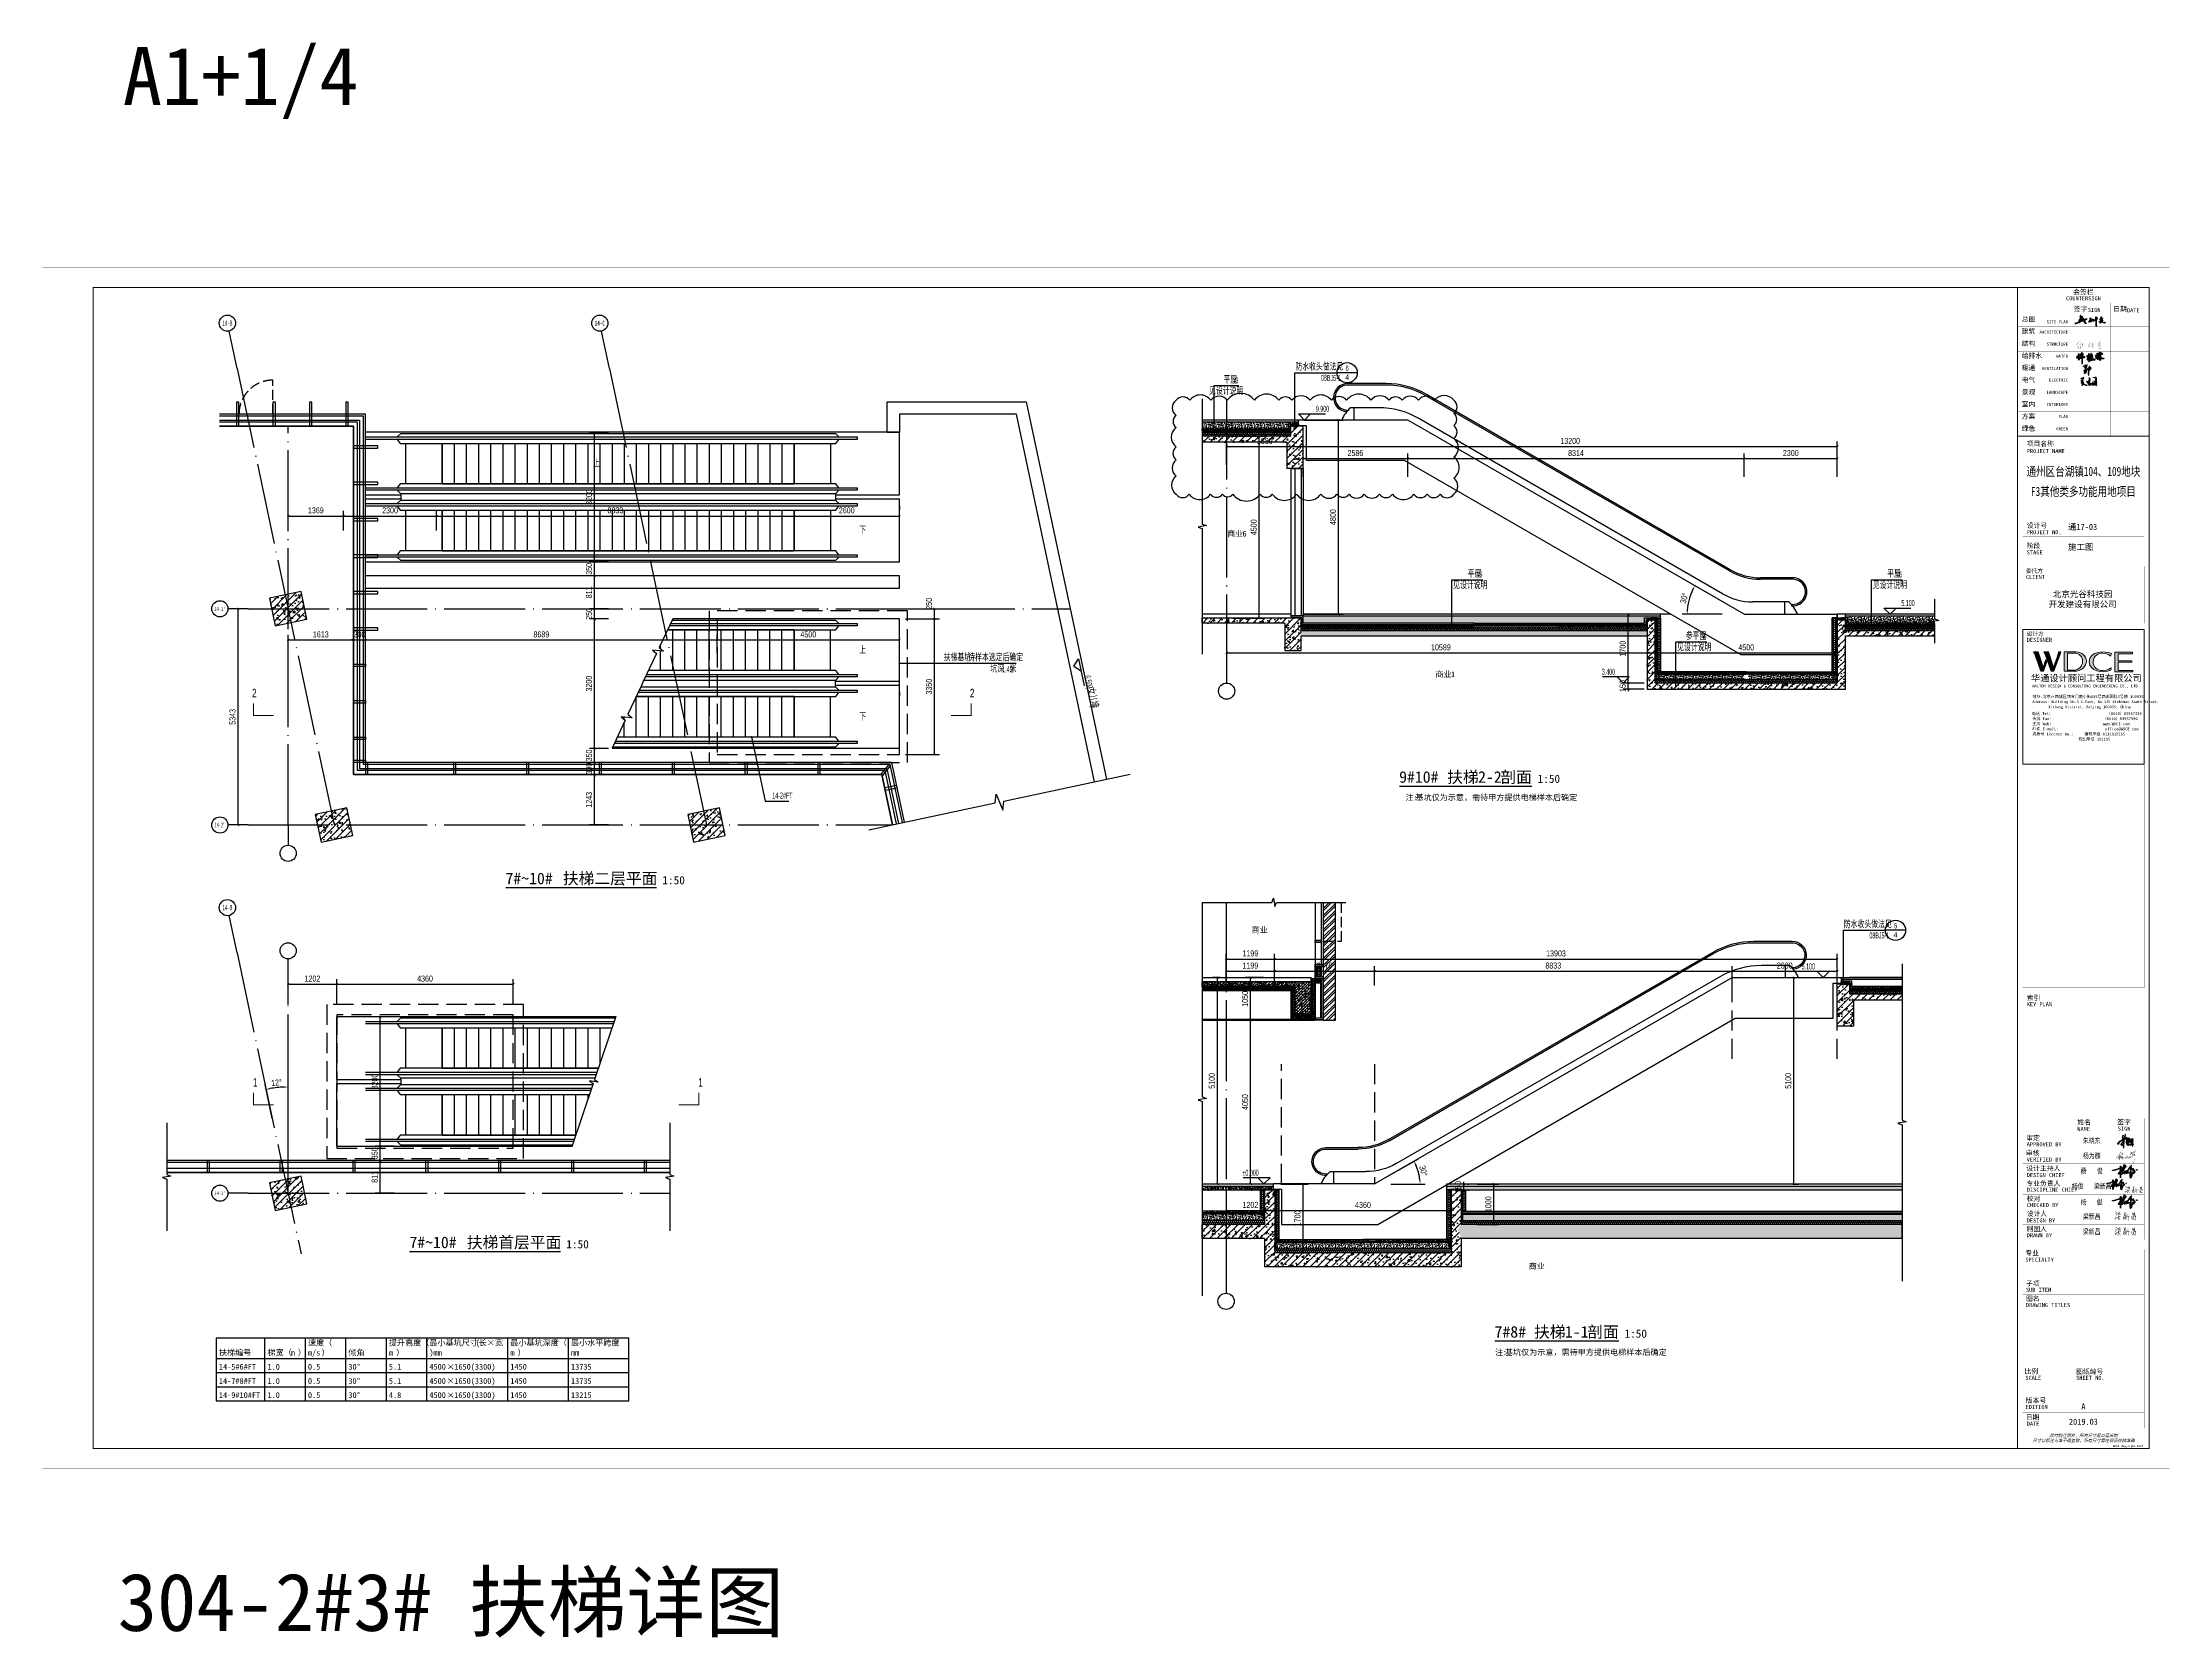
# Model space of a CAD drawing. Extents: x -26219 to 315419, y -160410 to -120810.
# Drawn here: x 178766 to 231319, y -160230 to -120810 of the extents above; entities that cross this region are included whole.
import ezdxf
from ezdxf.enums import TextEntityAlignment as Align

# ---------------------------------------------------------------- set-up
doc = ezdxf.new("R2010")
doc.units = 0
doc.header["$LTSCALE"] = 1000
doc.header["$MEASUREMENT"] = 0
for name, pattern in [('104-14# 核心筒$1$DOTE', [2.42, 2, -0.2, 0.02, -0.2]), ('14#楼幕墙$0$DASH', [0.35, 0.25, -0.1]), ('14#楼幕墙$1$DASH', [0.35, 0.25, -0.1]), ('DASH', [0.35, 0.25, -0.1]), ('DOTE', [2.42, 2, -0.2, 0.02, -0.2])]:
    doc.linetypes.add(name, pattern=pattern)
for name, color, linetype in [('00-图签签名_10', 10, 'Continuous'), ('01-标注_尺寸', 124, 'Continuous'), ('01-标注_标高', 200, 'Continuous'), ('01-标注_符号', 200, 'Continuous'), ('02-TEXT_房间', 7, 'Continuous'), ('02-TEXT_标注', 130, 'Continuous'), ('03-表格_紫', 197, 'Continuous'), ('05-填充_156', 156, 'Continuous'), ('05-填充_天正', 26, 'Continuous'), ('104-14# 核心筒$0$AXIS_TEXT', 7, 'Continuous'), ('104-14# 核心筒$1$01-标注_轴线坐标', 132, 'Continuous'), ('104-14# 核心筒$1$02-TEXT_轴号', 7, 'Continuous'), ('104-14# 核心筒$1$05-填充_天正', 26, 'Continuous'), ('104-14# 核心筒$1$A_AXIS-轴线', 36, '104-14# 核心筒$1$DOTE'), ('104-14# 核心筒$1$A_STR-砼柱', 51, 'Continuous'), ('14#楼幕墙$1$A-C_玻璃幕墙', 140, 'Continuous'), ('14#楼幕墙$1$A-C_窗', 140, 'Continuous'), ('14#楼幕墙$1$A-TECH_结构', 21, 'Continuous'), ('A-C_玻璃幕墙', 140, 'Continuous'), ('A-C_窗', 140, 'Continuous'), ('A-D-玻璃剖线', 130, 'Continuous'), ('A-D_龙骨', 131, 'Continuous'), ('A-E_楼梯', 171, 'Continuous'), ('A-O_屋面', 201, 'Continuous'), ('A-O_防水层', 222, 'Continuous'), ('A-SUR_保温', 222, 'Continuous'), ('A-SUR_看线', 231, 'Continuous'), ('A-SUR_面层', 191, 'Continuous'), ('A-TECH_结构', 21, 'Continuous'), ('A-金属背板', 30, 'Continuous'), ('A_STR-砼墙', 51, 'Continuous'), ('A_STR-砼柱', 51, 'Continuous'), ('AXIS_TEXT', 7, 'Continuous'), ('D_铝板', 181, 'Continuous'), ('DIM_SYMB', 3, 'Continuous'), ('S_A-E_楼梯', 171, 'Continuous'), ('S_FLOOR', 2, 'Continuous'), ('S_SURFACE', 6, 'Continuous'), ('建-标注-文本', 254, 'Continuous'), ('构造物', 145, 'Continuous'), ('道路', 6, 'Continuous'), ('钢龙骨', 173, 'Continuous')]:
    doc.layers.add(name, color=color, linetype=linetype)
doc.layers.add('000套内', color=226, linetype='Continuous', lineweight=30)
doc.layers.add('DIM_MODI', color=6, linetype='Continuous', plot=False)
doc.styles.add('104-14# 核心筒$1$_TCH_AXIS', font='STXIHEI_0.TTF', dxfattribs={"width": 0.75})
doc.styles.add('_TCH_DIM', font='ros.shx', dxfattribs={"width": 0.75, "bigfont": 'jd.shx'})
doc.styles.add('_TCH_DIM_T3', font='ros.shx', dxfattribs={"width": 0.705882, "bigfont": 'jd.shx'})
doc.styles.add('_TCH_LABEL', font='ros.shx', dxfattribs={"bigfont": 'jd.shx'})
doc.styles.add('_TCH_SPACE', font='STXIHEI_0.TTF', dxfattribs={"height": 5})
doc.styles.add('COMPLEX', font='COMPLEX')
doc.styles.get("Standard").update_dxf_attribs({"font": 'STXIHEI_0.TTF'})
doc.styles.add('华文细黑', font='STXIHEI_0.TTF', dxfattribs={"width": 0.8, "height": 10})
doc.styles.add('图签信息$0$hwxh', font='STXIHEI_0.TTF')
doc.styles.add('图签信息$0$华文细黑', font='STXIHEI_0.TTF', dxfattribs={"height": 10})
doc.dimstyles.new('_TCH_ARCH&&50', dxfattribs={"dimtxt": 148.75, "dimasz": 50, "dimexe": 125, "dimexo": 150, "dimgap": 63.125, "dimtad": 1, "dimdec": 0, "dimzin": 0, "dimdsep": 46, "dimtxsty": '_TCH_DIM_T3', "dimblk": 'ARCHTICK', "dimcen": 0.09, "dimclrt": 7, "dimazin": 2, "dimtfac": 1, "dimtdec": 0, "dimtix": 1, "dimtmove": 2, "dimatfit": 3, "dimfxl": 0, "dimtolj": 1, "dimtzin": 0, "dimarcsym": 0})
doc.dimstyles.new('_TCH_ARROW&&50', dxfattribs={"dimtxt": 148.75, "dimasz": 100, "dimexe": 125, "dimexo": 150, "dimgap": 50, "dimtad": 1, "dimdec": 0, "dimzin": 0, "dimdsep": 46, "dimtxsty": '_TCH_DIM_T3', "dimcen": 0.09, "dimclrt": 7, "dimazin": 2, "dimtfac": 1, "dimtdec": 0, "dimtix": 1, "dimtmove": 2, "dimatfit": 3, "dimfxl": 0, "dimtolj": 1, "dimtzin": 0, "dimarcsym": 0})
pattern_1 = [(0, (70.8, -73.2), (120, 240), [0, -240]), (0, (-69.6, -105.6), (120, 240), [0, -240]), (0, (8.4, -108), (120, 240), [0, -240]), (0, (93.6, -37.2), (120, 240), [0, -240]), (0, (-6, -120), (120, 240), [0, -240]), (0, (117.6, 114), (120, 240), [0, -240]), (0, (44.4, 94.8), (120, 240), [0, -240]), (0, (82.8, 64.8), (120, 240), [0, -240]), (0, (-112.8, 60), (120, 240), [0, -240]), (0, (4.8, 49.2), (120, 240), [0, -240]), (0, (-40.8, -12), (120, 240), [0, -240]), (0, (-38.4, -102), (120, 240), [0, -240]), (0, (51.6, -111.6), (120, 240), [0, -240]), (0, (117.6, -6), (120, 240), [0, -240]), (0, (-106.8, -43.2), (120, 240), [0, -240]), (0, (-86.4, -2.4), (120, 240), [0, -240]), (0, (7.2, -19.2), (120, 240), [0, -240]), (0, (-26.4, -54), (120, 240), [0, -240]), (0, (-45.6, 25.2), (120, 240), [0, -240]), (0, (-15.6, 115.2), (120, 240), [0, -240]), (0, (-97.2, -93.6), (120, 240), [0, -240]), (0, (34.8, 66), (120, 240), [0, -240]), (0, (-76.8, 69.6), (120, 240), [0, -240]), (0, (-96, 100.8), (120, 240), [0, -240]), (130.601294, (102.857, 38.857), (-599.9999934, 720.00000315), [10.53662, -4414.8444]), (18.434949, (85.714, 43.43), (599.999998, 239.999998), [10.8421, -1507.05116]), (90, (85.71, 33.14), (120, 240), [10.28571, -469.71426]), (161.565051, (96, 29.714), (-600.000003, 239.999982), [10.8421, -1507.05116]), (53.130102, (96, 29.714), (120, 240), [11.42857, -1188.5714]), (135, (105.14, -92.57), (-120.000015, 239.999984), [9.69746, -669.12504]), (45, (91.43, -92.57), (120, 240), [9.69746, -669.12504]), (135, (98.286, -99.43), (-120.000015, 239.999984), [9.69746, -669.12504]), (45, (98.286, -99.43), (120, 240), [9.69746, -669.12504]), (116.56505, (-10.29, 68.57), (-2e-05, 479.99999), [12.77753, -255.5506]), (180, (-16, 80), (-120, 240), [13.71429, -226.2857]), (63.43495, (-35.43, 68.57), (1e-06, 480), [12.77753, -255.5506]), (116.56505, (-29.71, 57.14), (-2e-05, 479.99999), [12.77753, -255.5506]), (0, (-29.71, 57.14), (120, 240), [13.71429, -226.2857]), (63.43495, (-16, 57.14), (1e-06, 480), [12.77753, -255.5506]), (107.102728, (80, -12.571), (-359.99998624, 1200.00000194), [15.54454, -6513.161]), (143.972626, (75.429, 2.286), (-2279.9999711, 1679.9999981), [15.54454, -3248.808]), (180, (62.86, 11.43), (-120, 240), [14.85714, -225.14284]), (36.027373, (35.429, 2.286), (2279.9999832, 1679.9999819), [15.54454, -3248.808]), (71.565051, (30.857, -11.43), (360.000002, 1199.999998), [14.45613, -1503.43712]), (107.102728, (35.429, -26.286), (-359.99998624, 1200.00000194), [15.54454, -6513.161]), (143.972626, (48, -35.429), (-2279.9999711, 1679.9999981), [15.54454, -3248.808]), (0, (48, -35.43), (120, 240), [14.85714, -225.14284]), (36.027373, (62.857, -35.429), (2279.9999832, 1679.9999819), [15.54454, -3248.808]), (71.565051, (75.43, -26.286), (360.000002, 1199.999998), [14.45613, -1503.43712]), (150.255118, (82.286, 99.43), (-360.000001, 239.999997), [9.214, -1925.72784]), (90, (74.29, 94.86), (120, 240), [9.14286, -470.8571]), (29.744881, (74.286, 94.857), (360.0000002, 239.999999), [9.214, -1925.72784]), (116.56505, (26.29, -70.86), (-2e-05, 479.99999), [12.77753, -255.5506]), (168.690067, (20.571, -59.429), (-1080.0000008, 239.999994), [11.6549, -2435.8742]), (41.185925, (0, -65.143), (2999.9999818, 2639.9999769), [12.14874, -5090.3208]), (90, (0, -76.57), (120, 240), [11.42857, -468.5714]), (138.814074, (9.143, -84.571), (-2999.9999467, 2640.0000168), [12.14874, -5090.3208]), (16.699244, (9.143, -84.571), (3959.9999702, 1199.99998743), [11.93178, -4999.415]), (60.945396, (20.571, -81.143), (119.9999997, 239.9999979), [11.76643, -4930.1358]), (109.983106, (-74.286, 29.714), (-600.00000226, 1679.99999555), [13.3768, -5604.879]), (155.556045, (-78.857, 42.286), (-1560.00000595, 719.99998504), [13.8092, -5786.0526]), (24.4439547, (-104, 42.286), (1560.00000078, 719.99999654), [13.8092, -5786.0526]), (70.0168934, (-108.571, 29.714), (600.0000018, 1679.99999583), [13.3768, -5604.879]), (109.983106, (-104, 17.143), (-600.00000226, 1679.99999555), [13.3768, -5604.879]), (160.016893, (-91.429, 12.571), (-600.0000004, 239.999989), [13.3768, -2795.751]), (19.9831065, (-91.429, 12.571), (599.9999967, 239.9999996), [13.3768, -2795.751]), (70.0168934, (-78.857, 17.143), (600.0000018, 1679.99999583), [13.3768, -5604.879]), (122.005383, (14.857, 8), (-120.000016, 239.9999877), [10.7817, -2253.3736]), (18.434949, (-1.143, 13.714), (599.999998, 239.999998), [10.8421, -1507.05116]), (90, (-1.14, 3.43), (120, 240), [10.28571, -469.71426]), (161.565051, (9.143, 0), (-600.000003, 239.999982), [10.8421, -1507.05116]), (54.462322, (9.143, 0), (839.9999988, 1199.9999982), [9.83123, -4119.2846]), (116.56505, (-54.86, -50.29), (-2e-05, 479.99999), [12.77753, -255.5506]), (180, (-60.57, -38.86), (-120, 240), [12.57143, -227.42856]), (59.036243, (-80, -50.286), (120.0000004, 239.9999988), [13.3279, -2785.5288]), (120.963756, (-73.143, -61.714), (-120.0000164, 239.999989), [13.3279, -2785.5288]), (0, (-73.14, -61.71), (120, 240), [12.57143, -227.42856]), (63.43495, (-60.57, -61.71), (1e-06, 480), [12.77753, -255.5506])]
pattern_2 = [(45, (69680.31, 13196.313), (-35.355339, 35.355339), []), (50, (69680.31, 13196.31), (143.452037, -12.55043), [15, -165]), (355, (69680.31, 13196.31), (-27.75027, 150.43843), [12, -132]), (100.4514, (69692.27, 13195.27), (115.70188, 137.88791), [12.74804, -140.22842]), (46.1842, (69680.31, 13236.31), (213.44821, -33.1038), [22.5, -247.5]), (96.6356, (69698.1, 13233.55), (186.93254, 194.82357), [19.12206, -210.3426]), (351.1842, (69680.31, 13236.31), (186.9324, 194.82372), [18, -198]), (21, (69700.31, 13226.31), (119.38141, -80.52378), [15, -165]), (326, (69700.31, 13226.31), (48.66307, 145.03001), [12, -132]), (71.4514, (69710.26, 13219.6), (168.04453, 64.5061), [12.74804, -140.22842]), (37.5, (69680.31, 13196.313), (2.431971, 66.578771), [0, -130.4, 0, -134, 0, -132.5]), (7.5, (69680.31, 13196.31), (52.613907, 78.882342), [0, -76.4, 0, -127.4, 0, -50.5]), (327.5, (69635.71, 13196.313), (106.764487, -4.510974), [0, -50, 0, -156, 0, -207]), (317.5, (69615.71, 13196.31), (116.637234, 20.020996), [0, -65, 0, -103.6, 0, -147])]
pattern_3 = [(0, (8870.8, -4873.2), (120, 240), [0, -240]), (0, (8730.4, -4905.6), (120, 240), [0, -240]), (0, (8808.4, -4908), (120, 240), [0, -240]), (0, (8893.6, -4837.2), (120, 240), [0, -240]), (0, (8794, -4920), (120, 240), [0, -240]), (0, (8917.6, -4686), (120, 240), [0, -240]), (0, (8844.4, -4705.2), (120, 240), [0, -240]), (0, (8882.8, -4735.2), (120, 240), [0, -240]), (0, (8687.2, -4740), (120, 240), [0, -240]), (0, (8804.8, -4750.8), (120, 240), [0, -240]), (0, (8759.2, -4812), (120, 240), [0, -240]), (0, (8761.6, -4902), (120, 240), [0, -240]), (0, (8851.6, -4911.6), (120, 240), [0, -240]), (0, (8917.6, -4806), (120, 240), [0, -240]), (0, (8693.2, -4843.2), (120, 240), [0, -240]), (0, (8713.6, -4802.4), (120, 240), [0, -240]), (0, (8807.2, -4819.2), (120, 240), [0, -240]), (0, (8773.6, -4854), (120, 240), [0, -240]), (0, (8754.4, -4774.8), (120, 240), [0, -240]), (0, (8784.4, -4684.8), (120, 240), [0, -240]), (0, (8702.8, -4893.6), (120, 240), [0, -240]), (0, (8834.8, -4734), (120, 240), [0, -240]), (0, (8723.2, -4730.4), (120, 240), [0, -240]), (0, (8704, -4699.2), (120, 240), [0, -240]), (130.601294, (8902.857, -4761.143), (-599.9999934, 720.00000315), [10.53662, -4414.8444]), (18.434949, (8885.714, -4756.57), (599.999998, 239.999998), [10.8421, -1507.05116]), (90, (8885.71, -4766.86), (120, 240), [10.28571, -469.71426]), (161.565051, (8896, -4770.286), (-600.000003, 239.999982), [10.8421, -1507.05116]), (53.130102, (8896, -4770.286), (120, 240), [11.42857, -1188.5714]), (135, (8905.14, -4892.57), (-120.000015, 239.999984), [9.69746, -669.12504]), (45, (8891.43, -4892.57), (120, 240), [9.69746, -669.12504]), (135, (8898.286, -4899.43), (-120.000015, 239.999984), [9.69746, -669.12504]), (45, (8898.286, -4899.43), (120, 240), [9.69746, -669.12504]), (116.56505, (8789.71, -4731.43), (-2e-05, 479.99999), [12.77753, -255.5506]), (180, (8784, -4720), (-120, 240), [13.71429, -226.2857]), (63.43495, (8764.57, -4731.43), (1e-06, 480), [12.77753, -255.5506]), (116.56505, (8770.29, -4742.86), (-2e-05, 479.99999), [12.77753, -255.5506]), (0, (8770.29, -4742.86), (120, 240), [13.71429, -226.2857]), (63.43495, (8784, -4742.86), (1e-06, 480), [12.77753, -255.5506]), (107.102728, (8880, -4812.571), (-359.99998624, 1200.00000194), [15.54454, -6513.161]), (143.972626, (8875.429, -4797.714), (-2279.9999711, 1679.9999981), [15.54454, -3248.808]), (180, (8862.86, -4788.57), (-120, 240), [14.85714, -225.14284]), (36.027373, (8835.429, -4797.714), (2279.9999832, 1679.9999819), [15.54454, -3248.808]), (71.565051, (8830.857, -4811.43), (360.000002, 1199.999998), [14.45613, -1503.43712]), (107.102728, (8835.429, -4826.286), (-359.99998624, 1200.00000194), [15.54454, -6513.161]), (143.972626, (8848, -4835.429), (-2279.9999711, 1679.9999981), [15.54454, -3248.808]), (0, (8848, -4835.43), (120, 240), [14.85714, -225.14284]), (36.027373, (8862.857, -4835.429), (2279.9999832, 1679.9999819), [15.54454, -3248.808]), (71.565051, (8875.43, -4826.286), (360.000002, 1199.999998), [14.45613, -1503.43712]), (150.255118, (8882.286, -4700.57), (-360.000001, 239.999997), [9.214, -1925.72784]), (90, (8874.29, -4705.14), (120, 240), [9.14286, -470.8571]), (29.744881, (8874.286, -4705.143), (360.0000002, 239.999999), [9.214, -1925.72784]), (116.56505, (8826.29, -4870.86), (-2e-05, 479.99999), [12.77753, -255.5506]), (168.690067, (8820.571, -4859.429), (-1080.0000008, 239.999994), [11.6549, -2435.8742]), (41.185925, (8800, -4865.143), (2999.9999818, 2639.9999769), [12.14874, -5090.3208]), (90, (8800, -4876.57), (120, 240), [11.42857, -468.5714]), (138.814074, (8809.143, -4884.571), (-2999.9999467, 2640.0000168), [12.14874, -5090.3208]), (16.699244, (8809.143, -4884.571), (3959.9999702, 1199.99998743), [11.93178, -4999.415]), (60.945396, (8820.571, -4881.143), (119.9999997, 239.9999979), [11.76643, -4930.1358]), (109.983106, (8725.714, -4770.286), (-600.00000226, 1679.99999555), [13.3768, -5604.879]), (155.556045, (8721.143, -4757.714), (-1560.00000595, 719.99998504), [13.8092, -5786.0526]), (24.4439547, (8696, -4757.714), (1560.00000078, 719.99999654), [13.8092, -5786.0526]), (70.0168934, (8691.429, -4770.286), (600.0000018, 1679.99999583), [13.3768, -5604.879]), (109.983106, (8696, -4782.857), (-600.00000226, 1679.99999555), [13.3768, -5604.879]), (160.016893, (8708.571, -4787.429), (-600.0000004, 239.999989), [13.3768, -2795.751]), (19.9831065, (8708.571, -4787.429), (599.9999967, 239.9999996), [13.3768, -2795.751]), (70.0168934, (8721.143, -4782.857), (600.0000018, 1679.99999583), [13.3768, -5604.879]), (122.005383, (8814.857, -4792), (-120.000016, 239.9999877), [10.7817, -2253.3736]), (18.434949, (8798.857, -4786.286), (599.999998, 239.999998), [10.8421, -1507.05116]), (90, (8798.86, -4796.57), (120, 240), [10.28571, -469.71426]), (161.565051, (8809.143, -4800), (-600.000003, 239.999982), [10.8421, -1507.05116]), (54.462322, (8809.143, -4800), (839.9999988, 1199.9999982), [9.83123, -4119.2846]), (116.56505, (8745.14, -4850.29), (-2e-05, 479.99999), [12.77753, -255.5506]), (180, (8739.43, -4838.86), (-120, 240), [12.57143, -227.42856]), (59.036243, (8720, -4850.286), (120.0000004, 239.9999988), [13.3279, -2785.5288]), (120.963756, (8726.857, -4861.714), (-120.0000164, 239.999989), [13.3279, -2785.5288]), (0, (8726.86, -4861.71), (120, 240), [12.57143, -227.42856]), (63.43495, (8739.43, -4861.71), (1e-06, 480), [12.77753, -255.5506])]
pattern_4 = [(45, (74380.31, 11896.313), (-35.355339, 35.355339), []), (50, (74380.31, 11896.31), (143.452037, -12.55043), [15, -165]), (355, (74380.31, 11896.31), (-27.75027, 150.43843), [12, -132]), (100.4514, (74392.27, 11895.27), (115.70188, 137.88791), [12.74804, -140.22842]), (46.1842, (74380.31, 11936.31), (213.44821, -33.1038), [22.5, -247.5]), (96.6356, (74398.1, 11933.55), (186.93254, 194.82357), [19.12206, -210.3426]), (351.1842, (74380.31, 11936.31), (186.9324, 194.82372), [18, -198]), (21, (74400.31, 11926.31), (119.38141, -80.52378), [15, -165]), (326, (74400.31, 11926.31), (48.66307, 145.03001), [12, -132]), (71.4514, (74410.26, 11919.6), (168.04453, 64.5061), [12.74804, -140.22842]), (37.5, (74380.31, 11896.313), (2.431971, 66.578771), [0, -130.4, 0, -134, 0, -132.5]), (7.5, (74380.31, 11896.31), (52.613907, 78.882342), [0, -76.4, 0, -127.4, 0, -50.5]), (327.5, (74335.71, 11896.313), (106.764487, -4.510974), [0, -50, 0, -156, 0, -207]), (317.5, (74315.71, 11896.31), (116.637234, 20.020996), [0, -65, 0, -103.6, 0, -147])]
pattern_5 = [(0, (13570.8, -6173.2), (120, 240), [0, -240]), (0, (13430.4, -6205.6), (120, 240), [0, -240]), (0, (13508.4, -6208), (120, 240), [0, -240]), (0, (13593.6, -6137.2), (120, 240), [0, -240]), (0, (13494, -6220), (120, 240), [0, -240]), (0, (13617.6, -5986), (120, 240), [0, -240]), (0, (13544.4, -6005.2), (120, 240), [0, -240]), (0, (13582.8, -6035.2), (120, 240), [0, -240]), (0, (13387.2, -6040), (120, 240), [0, -240]), (0, (13504.8, -6050.8), (120, 240), [0, -240]), (0, (13459.2, -6112), (120, 240), [0, -240]), (0, (13461.6, -6202), (120, 240), [0, -240]), (0, (13551.6, -6211.6), (120, 240), [0, -240]), (0, (13617.6, -6106), (120, 240), [0, -240]), (0, (13393.2, -6143.2), (120, 240), [0, -240]), (0, (13413.6, -6102.4), (120, 240), [0, -240]), (0, (13507.2, -6119.2), (120, 240), [0, -240]), (0, (13473.6, -6154), (120, 240), [0, -240]), (0, (13454.4, -6074.8), (120, 240), [0, -240]), (0, (13484.4, -5984.8), (120, 240), [0, -240]), (0, (13402.8, -6193.6), (120, 240), [0, -240]), (0, (13534.8, -6034), (120, 240), [0, -240]), (0, (13423.2, -6030.4), (120, 240), [0, -240]), (0, (13404, -5999.2), (120, 240), [0, -240]), (130.601294, (13602.857, -6061.143), (-599.9999934, 720.00000315), [10.53662, -4414.8444]), (18.434949, (13585.714, -6056.57), (599.999998, 239.999998), [10.8421, -1507.05116]), (90, (13585.71, -6066.86), (120, 240), [10.28571, -469.71426]), (161.565051, (13596, -6070.286), (-600.000003, 239.999982), [10.8421, -1507.05116]), (53.130102, (13596, -6070.286), (120, 240), [11.42857, -1188.5714]), (135, (13605.14, -6192.57), (-120.000015, 239.999984), [9.69746, -669.12504]), (45, (13591.43, -6192.57), (120, 240), [9.69746, -669.12504]), (135, (13598.286, -6199.43), (-120.000015, 239.999984), [9.69746, -669.12504]), (45, (13598.286, -6199.43), (120, 240), [9.69746, -669.12504]), (116.56505, (13489.71, -6031.43), (-2e-05, 479.99999), [12.77753, -255.5506]), (180, (13484, -6020), (-120, 240), [13.71429, -226.2857]), (63.43495, (13464.57, -6031.43), (1e-06, 480), [12.77753, -255.5506]), (116.56505, (13470.29, -6042.86), (-2e-05, 479.99999), [12.77753, -255.5506]), (0, (13470.29, -6042.86), (120, 240), [13.71429, -226.2857]), (63.43495, (13484, -6042.86), (1e-06, 480), [12.77753, -255.5506]), (107.102728, (13580, -6112.571), (-359.99998624, 1200.00000194), [15.54454, -6513.161]), (143.972626, (13575.429, -6097.714), (-2279.9999711, 1679.9999981), [15.54454, -3248.808]), (180, (13562.86, -6088.57), (-120, 240), [14.85714, -225.14284]), (36.027373, (13535.429, -6097.714), (2279.9999832, 1679.9999819), [15.54454, -3248.808]), (71.565051, (13530.857, -6111.43), (360.000002, 1199.999998), [14.45613, -1503.43712]), (107.102728, (13535.429, -6126.286), (-359.99998624, 1200.00000194), [15.54454, -6513.161]), (143.972626, (13548, -6135.429), (-2279.9999711, 1679.9999981), [15.54454, -3248.808]), (0, (13548, -6135.43), (120, 240), [14.85714, -225.14284]), (36.027373, (13562.857, -6135.429), (2279.9999832, 1679.9999819), [15.54454, -3248.808]), (71.565051, (13575.43, -6126.286), (360.000002, 1199.999998), [14.45613, -1503.43712]), (150.255118, (13582.286, -6000.57), (-360.000001, 239.999997), [9.214, -1925.72784]), (90, (13574.29, -6005.14), (120, 240), [9.14286, -470.8571]), (29.744881, (13574.286, -6005.143), (360.0000002, 239.999999), [9.214, -1925.72784]), (116.56505, (13526.29, -6170.86), (-2e-05, 479.99999), [12.77753, -255.5506]), (168.690067, (13520.571, -6159.429), (-1080.0000008, 239.999994), [11.6549, -2435.8742]), (41.185925, (13500, -6165.143), (2999.9999818, 2639.9999769), [12.14874, -5090.3208]), (90, (13500, -6176.57), (120, 240), [11.42857, -468.5714]), (138.814074, (13509.143, -6184.571), (-2999.9999467, 2640.0000168), [12.14874, -5090.3208]), (16.699244, (13509.143, -6184.571), (3959.9999702, 1199.99998743), [11.93178, -4999.415]), (60.945396, (13520.571, -6181.143), (119.9999997, 239.9999979), [11.76643, -4930.1358]), (109.983106, (13425.714, -6070.286), (-600.00000226, 1679.99999555), [13.3768, -5604.879]), (155.556045, (13421.143, -6057.714), (-1560.00000595, 719.99998504), [13.8092, -5786.0526]), (24.4439547, (13396, -6057.714), (1560.00000078, 719.99999654), [13.8092, -5786.0526]), (70.0168934, (13391.429, -6070.286), (600.0000018, 1679.99999583), [13.3768, -5604.879]), (109.983106, (13396, -6082.857), (-600.00000226, 1679.99999555), [13.3768, -5604.879]), (160.016893, (13408.571, -6087.429), (-600.0000004, 239.999989), [13.3768, -2795.751]), (19.9831065, (13408.571, -6087.429), (599.9999967, 239.9999996), [13.3768, -2795.751]), (70.0168934, (13421.143, -6082.857), (600.0000018, 1679.99999583), [13.3768, -5604.879]), (122.005383, (13514.857, -6092), (-120.000016, 239.9999877), [10.7817, -2253.3736]), (18.434949, (13498.857, -6086.286), (599.999998, 239.999998), [10.8421, -1507.05116]), (90, (13498.86, -6096.57), (120, 240), [10.28571, -469.71426]), (161.565051, (13509.143, -6100), (-600.000003, 239.999982), [10.8421, -1507.05116]), (54.462322, (13509.143, -6100), (839.9999988, 1199.9999982), [9.83123, -4119.2846]), (116.56505, (13445.14, -6150.29), (-2e-05, 479.99999), [12.77753, -255.5506]), (180, (13439.43, -6138.86), (-120, 240), [12.57143, -227.42856]), (59.036243, (13420, -6150.286), (120.0000004, 239.9999988), [13.3279, -2785.5288]), (120.963756, (13426.857, -6161.714), (-120.0000164, 239.999989), [13.3279, -2785.5288]), (0, (13426.86, -6161.71), (120, 240), [12.57143, -227.42856]), (63.43495, (13439.43, -6161.71), (1e-06, 480), [12.77753, -255.5506])]
pattern_6 = [(0, (0, 0), (47.625, 27.4963), [31.75, -63.5]), (120, (0, 0), (-47.6249943, 27.4963099), [31.75, -63.5]), (60, (0, 0), (5.7e-06, 54.9926099), [-63.5, 31.75])]
pattern_7 = [(0, (229163.93, 247428.26), (120, 240), [0, -240]), (0, (229023.53, 247395.86), (120, 240), [0, -240]), (0, (229101.53, 247393.46), (120, 240), [0, -240]), (0, (229186.73, 247464.26), (120, 240), [0, -240]), (0, (229087.13, 247381.46), (120, 240), [0, -240]), (0, (229210.73, 247615.46), (120, 240), [0, -240]), (0, (229137.53, 247596.26), (120, 240), [0, -240]), (0, (229175.93, 247566.26), (120, 240), [0, -240]), (0, (228980.33, 247561.46), (120, 240), [0, -240]), (0, (229097.93, 247550.66), (120, 240), [0, -240]), (0, (229052.33, 247489.46), (120, 240), [0, -240]), (0, (229054.73, 247399.46), (120, 240), [0, -240]), (0, (229144.73, 247389.86), (120, 240), [0, -240]), (0, (229210.73, 247495.46), (120, 240), [0, -240]), (0, (228986.33, 247458.26), (120, 240), [0, -240]), (0, (229006.73, 247499.06), (120, 240), [0, -240]), (0, (229100.33, 247482.26), (120, 240), [0, -240]), (0, (229066.73, 247447.46), (120, 240), [0, -240]), (0, (229047.53, 247526.66), (120, 240), [0, -240]), (0, (229077.53, 247616.66), (120, 240), [0, -240]), (0, (228995.93, 247407.86), (120, 240), [0, -240]), (0, (229127.93, 247567.46), (120, 240), [0, -240]), (0, (229016.33, 247571.06), (120, 240), [0, -240]), (0, (228997.13, 247602.26), (120, 240), [0, -240]), (130.601294, (229195.986, 247540.318), (-599.99999337, 720.00000315), [10.53662, -4414.8444]), (18.434949, (229178.843, 247544.89), (599.9999978, 239.9999982), [10.8421, -1507.05116]), (90, (229178.84, 247534.6), (120, 240), [10.28571, -469.71426]), (161.565051, (229189.13, 247531.175), (-600.000003, 239.999982), [10.8421, -1507.05116]), (53.130102, (229189.13, 247531.175), (120, 240), [11.42857, -1188.5714]), (135, (229198.27, 247408.89), (-120.000015, 239.999984), [9.69746, -669.12504]), (45, (229184.56, 247408.89), (120, 239.999999), [9.69746, -669.12504]), (135, (229191.41, 247402.03), (-120.000015, 239.999984), [9.69746, -669.12504]), (45, (229191.41, 247402.03), (120, 239.999999), [9.69746, -669.12504]), (116.56505, (229082.84, 247570.03), (-2e-05, 479.99999), [12.77753, -255.5506]), (180, (229077.13, 247581.46), (-120, 240), [13.71429, -226.2857]), (63.43495, (229057.7, 247570.03), (1e-06, 480), [12.77753, -255.5506]), (116.56505, (229063.41, 247558.6), (-2e-05, 479.99999), [12.77753, -255.5506]), (0, (229063.41, 247558.6), (120, 240), [13.71429, -226.2857]), (63.43495, (229077.13, 247558.6), (1e-06, 480), [12.77753, -255.5506]), (107.102728, (229173.128, 247488.89), (-359.99998624, 1200.00000194), [15.54454, -6513.161]), (143.972626, (229168.557, 247503.747), (-2279.9999711, 1679.9999981), [15.54454, -3248.808]), (180, (229155.99, 247512.9), (-120, 240), [14.85714, -225.14284]), (36.0273733, (229128.557, 247503.747), (2279.99998315, 1679.9999819), [15.54454, -3248.808]), (71.565051, (229123.986, 247490.033), (360.000002, 1199.999998), [14.45613, -1503.43712]), (107.102728, (229128.557, 247475.175), (-359.99998624, 1200.00000194), [15.54454, -6513.161]), (143.972626, (229141.128, 247466.033), (-2279.9999711, 1679.9999981), [15.54454, -3248.808]), (0, (229141.13, 247466.03), (120, 240), [14.85714, -225.14284]), (36.0273733, (229155.986, 247466.033), (2279.99998315, 1679.9999819), [15.54454, -3248.808]), (71.565051, (229168.557, 247475.175), (360.000002, 1199.999998), [14.45613, -1503.43712]), (150.255118, (229175.414, 247600.89), (-360.0000009, 239.999997), [9.21401, -1925.72784]), (90, (229167.41, 247596.32), (120, 240), [9.14286, -470.8571]), (29.744881, (229167.414, 247596.318), (360.0000002, 239.9999989), [9.21401, -1925.72784]), (116.56505, (229119.41, 247430.6), (-2e-05, 479.99999), [12.77753, -255.5506]), (168.690067, (229113.7, 247442.033), (-1080.0000008, 239.999994), [11.6549, -2435.8742]), (41.185925, (229093.128, 247436.318), (2999.99998182, 2639.9999769), [12.14874, -5090.3208]), (90, (229093.13, 247424.89), (120, 240), [11.42857, -468.5714]), (138.814074, (229102.271, 247416.89), (-2999.99994668, 2640.0000168), [12.14874, -5090.3208]), (16.6992442, (229102.271, 247416.89), (3959.9999702, 1199.99998743), [11.93178, -4999.415]), (60.945396, (229113.7, 247420.318), (119.99999968, 239.99999788), [11.76643, -4930.1358]), (109.983106, (229018.843, 247531.175), (-600.00000226, 1679.99999555), [13.3768, -5604.879]), (155.556045, (229014.271, 247543.747), (-1560.00000595, 719.99998504), [13.8092, -5786.0526]), (24.4439547, (228989.128, 247543.747), (1560.00000078, 719.99999654), [13.8092, -5786.0526]), (70.0168934, (228984.557, 247531.175), (600.0000018, 1679.99999583), [13.3768, -5604.879]), (109.983106, (228989.128, 247518.604), (-600.00000226, 1679.99999555), [13.3768, -5604.879]), (160.016893, (229001.7, 247514.033), (-600.0000004, 239.9999891), [13.3768, -2795.751]), (19.9831065, (229001.7, 247514.033), (599.9999967, 239.9999996), [13.3768, -2795.751]), (70.0168934, (229014.271, 247518.604), (600.0000018, 1679.99999583), [13.3768, -5604.879]), (122.005383, (229107.986, 247509.46), (-120.0000161, 239.9999877), [10.78169, -2253.3736]), (18.434949, (229091.986, 247515.175), (599.9999978, 239.9999982), [10.8421, -1507.05116]), (90, (229091.99, 247504.89), (120, 240), [10.28571, -469.71426]), (161.565051, (229102.27, 247501.46), (-600.000003, 239.999982), [10.8421, -1507.05116]), (54.462322, (229102.271, 247501.461), (839.9999988, 1199.9999982), [9.83123, -4119.2846]), (116.56505, (229038.27, 247451.18), (-2e-05, 479.99999), [12.77753, -255.5506]), (180, (229032.56, 247462.6), (-120, 240), [12.57143, -227.42856]), (59.0362434, (229013.128, 247451.175), (120.0000004, 239.9999988), [13.32789, -2785.5288]), (120.963756, (229019.986, 247439.747), (-120.0000164, 239.999989), [13.32789, -2785.5288]), (0, (229019.99, 247439.75), (120, 240), [12.57143, -227.42856]), (63.43495, (229032.56, 247439.75), (1e-06, 480), [12.77753, -255.5506])]
pattern_8 = [(50, (108934.39, 251701.46), (107.589027, -9.41282), [11.25, -123.75]), (355, (108934.39, 251701.46), (-20.8127, 112.82882), [9, -99]), (100.4514, (108943.36, 251700.68), (86.776407, 103.415931), [9.561029, -105.171317]), (46.1842, (108934.39, 251731.46), (160.086157, -24.827852), [16.875, -185.625]), (96.6356, (108947.73, 251729.39), (140.199406, 146.11768), [14.34154, -157.75695]), (351.1842, (108934.4, 251731.46), (140.19929, 146.11779), [13.5, -148.5]), (21, (108949.39, 251723.96), (89.536058, -60.392834), [11.25, -123.75]), (326, (108949.39, 251723.96), (36.4973, 108.772507), [9, -99]), (71.4514, (108956.85, 251718.93), (126.033394, 48.379575), [9.561029, -105.171317]), (37.5, (108934.393, 251701.46), (1.8239783, 49.934078), [0, -97.8, 0, -100.5, 0, -99.375]), (7.5, (108934.393, 251701.46), (39.4604306, 59.161757), [0, -57.3, 0, -95.55, 0, -37.875]), (327.5, (108900.943, 251701.46), (80.0733654, -3.3832308), [0, -37.5, 0, -117, 0, -155.25]), (317.5, (108885.94, 251701.46), (87.477925, 15.015747), [0, -48.75, 0, -77.7, 0, -110.25])]
pattern_9 = [(50, (0, 0), (91.092334, -7.969543), [9.525, -104.775]), (355, (0, 0), (-17.621413, 95.52832), [7.62, -83.82]), (100.451, (7.59, -0.66), (73.47125, 87.558344), [8.095, -89.045]), (46.1842, (0, 25.4), (135.53952, -21.021164), [14.2875, -157.1625]), (96.6356, (11.3, 23.65), (118.70212, 123.71278), [12.1425, -133.5675]), (351.184, (0, 25.4), (118.7023, 123.71256), [11.43, -125.73]), (21, (12.7, 19.05), (75.80744, -51.13276), [9.525, -104.775]), (326, (12.7, 19.05), (30.901014, 92.093983), [7.62, -83.82]), (71.4514, (19.02, 14.79), (106.708245, 40.96143), [8.095, -89.045]), (37.5, (0, 0), (1.5443016, 42.2775194), [0, -82.804, 0, -85.09, 0, -84.1375]), (7.5, (0, 0), (33.409831, 50.0902874), [0, -48.514, 0, -80.899, 0, -32.0675]), (327.5, (-28.32, 0), (67.7952976, -2.864372), [0, -31.75, 0, -99.06, 0, -131.445]), (317.5, (-41.02, 0), (74.064591, 12.713246), [0, -41.275, 0, -65.786, 0, -93.345])]
pattern_10 = [(45, (-849.99, -261.96), (-112.253, 112.253), [])]
pattern_11 = [(45, (-843.80595, -349.1901), (-0.088388348, 0.088388348), [])]
pattern_12 = [(45, (41410, 5700), (-70160, 70160), [])]
pattern_13 = [(45, (0, 0), (-88.38835, 88.38835), []), (50, (0, 0), (358.6301, -31.37607), [37.5, -412.5]), (355, (0, 0), (-69.37567, 376.09607), [30, -330]), (100.4514, (29.9, -2.6), (289.2547, 344.71977), [31.8701, -350.57106]), (46.1842, (0, 100), (533.6205, -82.7595), [56.25, -618.75]), (96.6356, (44.47, 93.1), (467.3314, 487.0589), [47.8051, -525.8565]), (351.1842, (0, 100), (467.331, 487.0593), [45, -495]), (21, (50, 75), (298.45353, -201.30945), [37.5, -412.5]), (326, (50, 75), (121.65767, 362.575), [30, -330]), (71.4514, (74.87, 58.22), (420.1113, 161.26525), [31.8701, -350.57106]), (37.5, (0, 0), (6.07993, 166.446927), [0, -326, 0, -335, 0, -331.25]), (7.5, (0, 0), (131.53477, 197.20586), [0, -191, 0, -318.5, 0, -126.25]), (327.5, (-111.5, 0), (266.91122, -11.277436), [0, -125, 0, -390, 0, -517.5]), (317.5, (-161.5, 0), (291.59308, 50.0525), [0, -162.5, 0, -259, 0, -367.5])]
pattern_14 = [(45, (0, 0), (-35.355339, 35.355339), []), (50, (0, 0), (143.452037, -12.550427), [15, -165]), (355, (0, 0), (-27.75027, 150.43843), [12, -132]), (100.4514, (11.95, -1.05), (115.70188, 137.88791), [12.74804, -140.22842]), (46.1842, (0, 40), (213.44821, -33.1038), [22.5, -247.5]), (96.6356, (17.79, 37.24), (186.93254, 194.82357), [19.12206, -210.3426]), (351.1842, (0, 40), (186.93239, 194.82372), [18, -198]), (21, (20, 30), (119.38141, -80.52378), [15, -165]), (326, (20, 30), (48.66307, 145.03001), [12, -132]), (71.4514, (29.95, 23.29), (168.044526, 64.5061), [12.74804, -140.22842]), (37.5, (0, 0), (2.431971, 66.578771), [0, -130.4, 0, -134, 0, -132.5]), (7.5, (0, 0), (52.613907, 78.882342), [0, -76.4, 0, -127.4, 0, -50.5]), (327.5, (-44.6, 0), (106.764487, -4.510974), [0, -50, 0, -156, 0, -207]), (317.5, (-64.6, 0), (116.637234, 20.020996), [0, -65, 0, -103.6, 0, -147])]

# ---------------------------------------------------------------- blocks, each defined once
blk = doc.blocks.new('14#楼幕墙$0$A$C678332E3')
blk.add_lwpolyline([(0, 0), (60, 0), (60, 300), (0, 300)], close=True)
blk = doc.blocks.new('14#楼幕墙$1$A$C103B1A8E')
blk.add_lwpolyline([(0, 0), (60, 0), (60, 600), (0, 600)], close=True)
blk = doc.blocks.new('14#楼幕墙$1$A$C2CD63A88')
at = {"linetype": '14#楼幕墙$1$DASH'}
blk.add_lwpolyline([(0, 670), (0, -170)], dxfattribs=at)
blk.add_arc((0, 670), 840, 270, 0, dxfattribs=at)
blk = doc.blocks.new('sdfsdfdsf')
at = {"layer": 'S_FLOOR'}
for p, q in [((2500, 0), (-200, 0)), ((11333, -5100), (2500, 0)), ((-200, -140), (-200, 0)), ((0, -140), (-200, -140)), ((0, -1000), (0, -140)), ((2422, -1000), (0, -1000)), ((11256, -6100), (2422, -1000)), ((11333, -5100), (13833, -5100)), ((13633, -5240), (13633, -6100)), ((13633, -5240), (13833, -5240)), ((13833, -5240), (13833, -5100)), ((13633, -6100), (11256, -6100))]:
    blk.add_line(p, q, dxfattribs=at)
at = {"layer": '道路', "linetype": 'ByBlock'}
for p, q in [((1965, 900), (1013, 900)), ((1965, 864), (1013, 864)), ((10969, -4030), (2947, 601)), ((10987, -3999), (2965, 632)), ((1776, 305), (1087, 305)), ((1180, 0), (1180, 305)), ((10797, -4594), (2776, 37)), ((12536, -4200), (11737, -4200)), ((12536, -4236), (11737, -4236)), ((12432, -4795), (11547, -4795)), ((12338, -5100), (12338, -4795))]:
    blk.add_line(p, q, dxfattribs=at)
for centre, radius, start, end in [((1013, 554), 345, 90, 266.807), ((1013, 554), 309, 90, 272.2365), ((1965, -1100), 2000, 60, 90), ((1965, -1100), 1964, 60, 90), ((1610, -300), 800, 130.8652, 157.9757), ((1776, -1695), 2000, 60, 90), ((11737, -2700), 1536, 240, 269.9998), ((11737, -2700), 1500, 240, 269.9998), ((12536, -4546), 345, 268.2678, 90), ((11547, -3295), 1500, 240, 270), ((12536, -4546), 309, 261.6535, 90), ((11908, -5400), 800, 22.0243, 49.1347)]:
    blk.add_arc(centre, radius, start, end, dxfattribs=at)
blk = doc.blocks.new('图框-A1+1-4')
for points, const_width in [([(0, 0), (1051, 0), (1051, 594), (0, 594)], 0.05), ([(976, 584), (25, 584), (25, 10), (976, 10)], 0.5)]:
    blk.add_lwpolyline(points, close=True, dxfattribs=dict(const_width=const_width))
at = {"const_width": 0.05}
for points in [[(525.5, 594), (525.5, 592)], [(0, 297), (2, 297)], [(1051, 297), (1049, 297)], [(525.5, 0), (525.5, 2)]]:
    blk.add_lwpolyline(points, dxfattribs=at)
blk = doc.blocks.new('图签信息$0$WDCE Copyright200X')
at = {"const_width": 0.016}
blk.add_lwpolyline([(-10.6, 1.3, 1), (-11.4, 1.3, 1)], format="xyb", close=True, dxfattribs=at)
at = {"style": '图签信息$0$华文细黑'}
for s, p in [('WDCE ', (-11.5, 0.5)), ('     Copyright ', (-3.5, 0.5))]:
    blk.add_text(s, height=1, dxfattribs=at).set_placement(p, align=Align.BOTTOM_RIGHT)
blk.add_text('c', height=0.6, dxfattribs=at).set_placement((-11, 1.3), align=Align.MIDDLE_CENTER)
blk.add_attdef('200X', text='', height=1, dxfattribs=at).set_placement((-0.5, 0.5), align=Align.BOTTOM_RIGHT)
blk = doc.blocks.new('图签信息$0$logo2')
h = blk.add_hatch(color=7)
h.paths.add_polyline_path([(19.02, -7.36), (15.84, -7.36), (15.84, -3.97), (18.97, -3.97), (18.97, -4.24), (16.46, -4.24), (16.46, -5.45), (18.81, -5.45), (18.81, -5.69), (16.47, -5.69), (16.47, -7.12), (19.02, -7.12)])
edge = h.paths.add_edge_path()
edge.add_spline(control_points=[(15.26, -4.21), (15.26, -4.21), (15.13, -4.65), (15.13, -4.65), (15.13, -4.65), (14.62, -4.1), (13.73, -4.1), (13.04, -4.1), (12.07, -4.54), (12.08, -5.62), (12.08, -6.49), (12.77, -7.16), (13.73, -7.17), (14.66, -7.17), (15.23, -6.68), (15.23, -6.68), (15.23, -6.68), (15.16, -7.11), (15.16, -7.11), (13.63, -7.7), (11.42, -7.29), (11.41, -5.64), (11.4, -3.72), (14.16, -3.66), (15.26, -4.21)], knot_values=[0, 0, 0, 0, 1, 1, 1, 2, 2, 2, 3, 3, 3, 4, 4, 4, 5, 5, 5, 6, 6, 6, 7, 7, 7, 8, 8, 8, 8], degree=3, periodic=0)
edge = h.paths.add_edge_path(flags=16)
edge.add_spline(control_points=[(10.23, -5.57), (10.23, -5.16), (10.12, -4.83), (9.9, -4.58), (9.63, -4.27), (9.23, -4.12), (8.69, -4.12), (8.69, -4.12), (7.64, -4.12), (7.64, -4.12), (7.64, -4.12), (7.64, -7.1), (7.64, -7.1), (7.64, -7.1), (8.66, -7.1), (8.66, -7.1), (9.13, -7.1), (9.52, -6.93), (9.82, -6.6), (10.09, -6.31), (10.23, -5.96), (10.23, -5.57)], knot_values=[0, 0, 0, 0, 1, 1, 1, 2, 2, 2, 3, 3, 3, 4, 4, 4, 5, 5, 5, 6, 6, 6, 7, 7, 7, 7], degree=3, periodic=0)
edge = h.paths.add_edge_path()
edge.add_spline(control_points=[(10.92, -5.51), (10.92, -5.96), (10.72, -6.37), (10.34, -6.72), (9.92, -7.1), (9.41, -7.29), (8.82, -7.29), (8.82, -7.29), (7.03, -7.29), (7.03, -7.29), (7.03, -7.29), (7.03, -3.92), (7.03, -3.92), (7.03, -3.92), (9.1, -3.92), (9.1, -3.92), (9.59, -3.92), (10.01, -4.06), (10.36, -4.34), (10.73, -4.64), (10.92, -5.03), (10.92, -5.51)], knot_values=[0, 0, 0, 0, 1, 1, 1, 2, 2, 2, 3, 3, 3, 4, 4, 4, 5, 5, 5, 6, 6, 6, 7, 7, 7, 7], degree=3, periodic=0)
at = {"lineweight": 0}
blk.add_lwpolyline([(19.02, -7.36), (15.84, -7.36), (15.84, -3.97), (18.97, -3.97), (18.97, -4.24), (16.46, -4.24), (16.46, -5.45), (18.81, -5.45), (18.81, -5.69), (16.47, -5.69), (16.47, -7.12), (19.02, -7.12), (19.02, -7.36)], dxfattribs=at)
for points, knots in [([(15.26, -4.21), (15.26, -4.21), (15.13, -4.65), (15.13, -4.65), (15.13, -4.65), (14.62, -4.1), (13.73, -4.1), (13.04, -4.1), (12.07, -4.54), (12.08, -5.62), (12.08, -6.49), (12.77, -7.16), (13.73, -7.17), (14.66, -7.17), (15.23, -6.68), (15.23, -6.68), (15.23, -6.68), (15.16, -7.11), (15.16, -7.11), (13.63, -7.7), (11.42, -7.29), (11.41, -5.64), (11.4, -3.72), (14.16, -3.66), (15.26, -4.21)], [0, 0, 0, 0, 1, 1, 1, 2, 2, 2, 3, 3, 3, 4, 4, 4, 5, 5, 5, 6, 6, 6, 7, 7, 7, 8, 8, 8, 8]), ([(10.92, -5.51), (10.92, -5.96), (10.72, -6.37), (10.34, -6.72), (9.92, -7.1), (9.41, -7.29), (8.82, -7.29), (8.82, -7.29), (7.03, -7.29), (7.03, -7.29), (7.03, -7.29), (7.03, -3.92), (7.03, -3.92), (7.03, -3.92), (9.1, -3.92), (9.1, -3.92), (9.59, -3.92), (10.01, -4.06), (10.36, -4.34), (10.73, -4.64), (10.92, -5.03), (10.92, -5.51)], [0, 0, 0, 0, 1, 1, 1, 2, 2, 2, 3, 3, 3, 4, 4, 4, 5, 5, 5, 6, 6, 6, 7, 7, 7, 7]), ([(10.23, -5.57), (10.23, -5.16), (10.12, -4.83), (9.9, -4.58), (9.63, -4.27), (9.23, -4.12), (8.69, -4.12), (8.69, -4.12), (7.64, -4.12), (7.64, -4.12), (7.64, -4.12), (7.64, -7.1), (7.64, -7.1), (7.64, -7.1), (8.66, -7.1), (8.66, -7.1), (9.13, -7.1), (9.52, -6.93), (9.82, -6.6), (10.09, -6.31), (10.23, -5.96), (10.23, -5.57)], [0, 0, 0, 0, 1, 1, 1, 2, 2, 2, 3, 3, 3, 4, 4, 4, 5, 5, 5, 6, 6, 6, 7, 7, 7, 7])]:
    blk.add_open_spline(points, degree=3, knots=knots, dxfattribs=at)
blk = doc.blocks.new('图签信息$0$logo1')
h = blk.add_hatch(color=8)
edge = h.paths.add_edge_path()
edge.add_spline(control_points=[(3.86, -5.21), (3.63, -5.88), (3.39, -6.56), (3.39, -6.56), (3.39, -6.56), (2.5, -3.91), (2.5, -3.91), (2.5, -3.91), (1.8, -3.91), (1.69, -3.91), (2.02, -4.39), (2.95, -7.27), (2.95, -7.27), (2.95, -7.27), (3.44, -7.27), (3.44, -7.27), (3.44, -7.27), (4.03, -5.66), (4.03, -5.66), (4.03, -5.66), (3.86, -5.21), (3.86, -5.21)], knot_values=[0, 0, 0, 0, 1, 1, 1, 2, 2, 2, 3, 3, 3, 4, 4, 4, 5, 5, 5, 6, 6, 6, 7, 7, 7, 7], degree=3, periodic=0)
h = blk.add_hatch(color=7)
edge = h.paths.add_edge_path()
edge.add_spline(control_points=[(6.04, -3.91), (6.09, -4.1), (5.2, -6.56), (5.2, -6.56), (5.2, -6.56), (4.3, -3.91), (4.3, -3.91), (4.3, -3.91), (3.6, -3.91), (3.49, -3.91), (3.82, -4.39), (4.75, -7.27), (4.75, -7.27), (4.75, -7.27), (5.24, -7.27), (5.24, -7.27), (5.24, -7.27), (6.33, -4.3), (6.33, -4.3), (6.33, -4.3), (6.48, -3.91), (6.48, -3.91), (6.48, -3.91), (6.21, -3.91), (6.04, -3.91)], knot_values=[0, 0, 0, 0, 1, 1, 1, 2, 2, 2, 3, 3, 3, 4, 4, 4, 5, 5, 5, 6, 6, 6, 7, 7, 7, 8, 8, 8, 8], degree=3, periodic=0)
at = {"color": 8, "lineweight": 0}
blk.add_open_spline([(3.86, -5.21), (3.63, -5.88), (3.39, -6.56), (3.39, -6.56), (3.39, -6.56), (2.5, -3.91), (2.5, -3.91), (2.5, -3.91), (1.8, -3.91), (1.69, -3.91), (2.02, -4.39), (2.95, -7.27), (2.95, -7.27), (2.95, -7.27), (3.44, -7.27), (3.44, -7.27), (3.44, -7.27), (4.03, -5.66), (4.03, -5.66), (4.03, -5.66), (3.86, -5.21), (3.86, -5.21)], degree=3, knots=[0, 0, 0, 0, 1, 1, 1, 2, 2, 2, 3, 3, 3, 4, 4, 4, 5, 5, 5, 6, 6, 6, 7, 7, 7, 7], dxfattribs=at)
at = {"lineweight": 0}
blk.add_open_spline([(6.04, -3.91), (6.09, -4.1), (5.2, -6.56), (5.2, -6.56), (5.2, -6.56), (4.3, -3.91), (4.3, -3.91), (4.3, -3.91), (3.6, -3.91), (3.49, -3.91), (3.82, -4.39), (4.75, -7.27), (4.75, -7.27), (4.75, -7.27), (5.24, -7.27), (5.24, -7.27), (5.24, -7.27), (6.33, -4.3), (6.33, -4.3), (6.33, -4.3), (6.48, -3.91), (6.48, -3.91), (6.48, -3.91), (6.21, -3.91), (6.04, -3.91)], degree=3, knots=[0, 0, 0, 0, 1, 1, 1, 2, 2, 2, 3, 3, 3, 4, 4, 4, 5, 5, 5, 6, 6, 6, 7, 7, 7, 8, 8, 8, 8], dxfattribs=at)
blk.add_blockref('图签信息$0$logo2', (0, 0))
blk = doc.blocks.new('图签信息$0$时间-logo')
at = {"layer": 'Defpoints', "lineweight": 0}
blk.add_lwpolyline([(0, -23.46), (-21.17, -23.46), (-21.17, 0), (0, 0), (0, -23.46)], dxfattribs=at)
blk.add_blockref('图签信息$0$logo1', (-20.97, 0))
at = {"style": '图签信息$0$hwxh'}
for s, height, p in [('华通设计顾问工程有限公司 ', 1.15, (-19.73, -9.05)), ('WALTON DESIGN & CONSULTING ENGINEERING CO., LTD.', 0.5, (-19.5, -10.1)), ('电话 Tel：                        （8610）83957395 ', 0.5, (-19.56, -14.91)), ('Address: Building No.3 C-Park, No.135 Xizhimen South Street, ', 0.47, (-19.48, -12.83)), ('地址:北京市西城区西直门南小街135号西派国际3号楼 100035', 0.5, (-19.48, -11.94)), ('Xicheng District, Beijing 100035, China ', 0.47, (-16.69, -13.72)), ('传真 Fax：                      （8610）83957590 ', 0.5, (-19.48, -15.8)), ('主页 Web：                      www.WDCE.com ', 0.5, (-19.48, -16.69)), ('资质号 Licence No.：    建筑甲级 A111010265 ', 0.5, (-19.48, -18.47)), ('邮件 E-mail：                    office@WDCE.com ', 0.5, (-19.48, -17.58)), ('   规划甲级 101195', 0.5, (-12.6, -19.36))]:
    blk.add_text(s, height=height, dxfattribs=at).set_placement(p)
blk = doc.blocks.new('图签信息')
at = {"const_width": 0.5}
for points in [[(-65, 574), (-65, 500.5), (0, 500.5), (0, 574)], [(-65, 0), (0, 0), (0, 500.5), (-65, 500.5)]]:
    blk.add_lwpolyline(points, close=True, dxfattribs=at)
at = {"const_width": 0.05}
for points in [[(-65, 566.5), (0, 566.5)], [(-65, 560.5), (0, 560.5)], [(-39.1, 566.5), (-39.1, 500.5)], [(-19.1, 566.5), (-19.1, 500.5)], [(-65, 554.5), (0, 554.5)], [(-65, 548.5), (0, 548.5)], [(-65, 542.5), (0, 542.5)], [(-65, 536.5), (0, 536.5)], [(-65, 530.5), (0, 530.5)], [(-65, 524.5), (0, 524.5)], [(-65, 518.5), (0, 518.5)], [(-65, 512.5), (0, 512.5)], [(-65, 512.5), (0, 512.5)], [(-65, 506.5), (0, 506.5)], [(-65, 500.5), (0, 500.5)], [(-62.5, 450.9), (-2.5, 450.9)], [(-62.5, 440.9), (-2.5, 440.9)], [(-2.5, 407.9), (-2.5, 436.1), (-62.5, 436.1), (-62.5, 407.9)], [(-62.5, 407.9), (-2.5, 407.9)], [(-62.5, 404.9), (-62.5, 227.8)], [(-62.5, 404.9), (-2.5, 404.9)], [(-62.5, 227.8), (-2.5, 227.8), (-2.5, 404.9)], [(-57.5, 338.4), (-7.5, 338.4)], [(-57.5, 288.8), (-7.5, 288.8)], [(-57.5, 234.9), (-7.5, 234.9)], [(-62.5, 227.8), (-2.5, 227.8)], [(-62.5, 217.7), (-2.5, 217.7)], [(-62.5, 103.3), (-2.5, 103.3), (-2.5, 163.3), (-62.5, 163.3), (-62.5, 103.3)], [(-37.5, 163.3), (-37.5, 103.3)], [(-20, 163.3), (-20, 103.3)], [(-62.5, 155.8), (-2.5, 155.8)], [(-62.5, 148.3), (-2.5, 148.3)], [(-62.5, 140.8), (-2.5, 140.8)], [(-62.5, 133.3), (-2.5, 133.3)], [(-62.5, 125.8), (-2.5, 125.8)], [(-62.5, 118.3), (-2.5, 118.3)], [(-62.5, 110.8), (-2.5, 110.8)], [(-62.5, 98.5), (-2.5, 98.5), (-2.5, 10), (-62.5, 10), (-62.5, 98.5)], [(-62.5, 83.5), (-2.5, 83.5)], [(-62.5, 76), (-2.5, 76)], [(-62.5, 40), (-2.5, 40)], [(-37.5, 40), (-37.5, 26)], [(-62.5, 26), (-2.5, 26)], [(-62.5, 18), (-2.5, 18)]]:
    blk.add_lwpolyline(points, dxfattribs=at)
at = {"ltscale": 0.001, "xscale": 2.834689937531525, "yscale": 2.834689937531525, "zscale": 2.834689937531525}
blk.add_blockref('图签信息$0$时间-logo', (-2.5, 404.9), dxfattribs=at)
blk.add_blockref('图签信息$0$WDCE Copyright200X', (-2.5, 0)).add_auto_attribs({'200X': '2007'})
at = {"style": '图签信息$0$华文细黑'}
for s, height, p in [('COUNTERSIGN', 2, (-32.5, 569.6)), ('会签栏', 2.4, (-32.5, 573))]:
    blk.add_text(s, height=height, dxfattribs=at).set_placement(p, align=Align.TOP_CENTER)
for s, height, p in [('总图', 2.4, (-63, 559.5)), ('签字', 2.4, (-37.2, 564.6)), ('SIGN', 2, (-30.3, 563.9)), ('日期', 2.4, (-17.8, 564.6)), ('DATE', 2, (-11, 563.7)), ('建筑', 2.4, (-63, 553.5)), ('结构', 2.4, (-63, 547.5)), ('给排水', 2.4, (-63, 541.5)), ('暖通', 2.4, (-63, 535.5)), ('电气', 2.4, (-63, 529.5)), ('景观', 2.4, (-63, 523.5)), ('室内', 2.4, (-63, 517.5)), ('绿色', 2.4, (-63, 505.5)), ('方案', 2.4, (-63, 511.5)), ('项目名称', 2.4, (-60.5, 498)), ('PROJECT NAME', 2, (-60.5, 494.1)), ('设计号', 2.4, (-60.5, 457.5)), ('PROJECT NO.', 2, (-60.5, 454)), ('STAGE', 2, (-60.5, 444)), ('阶段', 2.4, (-60.5, 447.5)), ('委托方', 2, (-60.9, 434.9)), ('CLIENT', 2, (-60.9, 431.9)), ('设计方', 2, (-60.5, 403.8)), ('DESIGNER', 2, (-60.5, 400.8)), ('索引', 2.4, (-60.5, 224.1)), ('KEY PLAN', 2, (-60.5, 220.7)), ('姓名', 2.4, (-35.5, 162.5)), ('NAME', 2, (-35.5, 159)), ('签字', 2.4, (-15.8, 162.6)), ('SIGN', 2, (-15.5, 159.2)), ('审核', 2.4, (-61, 147.3)), ('审定', 2.4, (-60.7, 154.8)), ('APPROVED BY', 2, (-60.5, 151.4)), ('设计主持人', 2.4, (-60.7, 139.8)), ('VERIFIED BY', 2, (-60.5, 143.9)), ('专业负责人', 2.4, (-60.7, 132.3)), ('DESIGN CHIEF', 2, (-60.5, 136.2)), ('DISCIPLINE CHIEF', 2, (-60.5, 129)), ('校对', 2.4, (-60.5, 124.8)), ('CHECKED BY', 2, (-60.5, 121.4)), ('设计人', 2.4, (-60.5, 117.3)), ('制图人', 2.4, (-60.6, 109.8)), ('DESIGN BY', 2, (-60.5, 113.8)), ('DRAWN BY', 2, (-60.5, 106.5)), ('专业', 2.4, (-61.2, 97.9)), ('SPECIALTY', 2, (-61.2, 94.4)), ('SUB ITEM', 2, (-60.9, 79.5)), ('子项', 2.4, (-60.9, 82.9)), ('图名', 2.4, (-60.9, 75.4)), ('DRAWING TITLES', 2, (-60.9, 72)), ('比例', 2.4, (-61.6, 39.4)), ('SCALE', 2, (-61.2, 36)), ('SHEET NO.', 2, (-36.1, 36)), ('图纸编号', 2.4, (-36.1, 39.3)), ('版本号', 2.4, (-61, 25)), ('EDITION', 2, (-61.1, 21.6)), ('日期', 2.4, (-61, 16.7)), ('DATE', 2, (-60.5, 13.3))]:
    blk.add_text(s, height=height, dxfattribs=at).set_placement(p, align=Align.TOP_LEFT)
for s, p in [('SITE PLAN', (-40.1, 557.7)), ('ARCHITECTURE', (-40.1, 552.7)), ('STRUCTURE', (-40.1, 546.7)), ('WATER', (-40.1, 540.7)), ('VENTILATION', (-40.1, 534.7)), ('ELECTRIC', (-40.1, 528.9)), ('INTERIORS', (-40.1, 516.9)), ('LANDSCAPE', (-40.1, 522.9)), ('GREEN', (-40.1, 504.9)), ('PLAN', (-40.1, 510.9))]:
    blk.add_text(s, height=1.5, dxfattribs=at).set_placement(p, align=Align.TOP_RIGHT)
at = {"color": 4, "style": '图签信息$0$华文细黑', "width": 0.75}
for s, p in [('通州区台湖镇104、109地块', (-32.5, 480.8)), ('F3其他类多功能用地项目', (-32.5, 470.9))]:
    blk.add_text(s, height=4.5, dxfattribs=at).set_placement(p, align=Align.CENTER)
at = {"color": 4, "style": '图签信息$0$华文细黑'}
for s, p in [('A', (-32.5, 19.4)), ('2019.03', (-32.5, 11.8))]:
    blk.add_text(s, height=3, dxfattribs=at).set_placement(p, align=Align.CENTER)
at = {"style": '图签信息$0$华文细黑', "oblique": 20}
for s, p in [('尺寸以标注为准不得量取，所有尺寸需在现场校核准确', (-32.5, 4)), ('除特别注明外，所有尺寸是以毫米制', (-32.5, 6.5))]:
    blk.add_text(s, height=1.5, dxfattribs=at).set_placement(p, align=Align.MIDDLE_CENTER)
at = {"color": 4, "ltscale": 0.001, "char_height": 3, "width": 58.489, "style": '图签信息$0$华文细黑'}
for s, insert, attachment_point in [('通17-03', (-40.1, 455.5), 4), ('施工图', (-40.1, 445.5), 4), ('北京光谷科技园\\P开发建设有限公司', (-32.9, 419.7), 5)]:
    blk.add_mtext(s, dxfattribs=dict(at, insert=insert, attachment_point=attachment_point))
blk = doc.blocks.new('图签-A1')
at = {"color": 2}
blk.add_blockref('图签信息', (0, 0), dxfattribs=at)
blk = doc.blocks.new('A$C1C2A6847')
for p, q in [((52, 23), (55, 28)), ((52, 19), (55, 14)), ((55, 28), (55, 14))]:
    blk.add_line(p, q)
for points in [[(0, 21), (2, 23), (52, 23), (52, 19), (2, 19), (0, 21)], [(56, 42), (51, 37), (51, 5), (56, 0)], [(57, 41), (52, 37), (52, 27)], [(52, 26), (52, 17)], [(52, 16), (52, 6), (57, 1)]]:
    blk.add_lwpolyline(points)
for centre, start, end in [((52, 26), 270, 90), ((52, 16), 270, 90), ((56, 42), 315, 135), ((56, 0), 225, 45)]:
    blk.add_arc(centre, 0.5, start, end)
blk = doc.blocks.new('kyuhtr')
for points in [[(0, -30), (200, -30), (200, 30), (0, 30)], [(5, -25), (195, -25), (195, 25), (5, 25)]]:
    blk.add_lwpolyline(points, close=True)
blk = doc.blocks.new('$LinePat$岩棉板')
at = {"color": 0}
for p, q in [((0, -17), (12, -67)), ((12, -67), (24, -17))]:
    blk.add_line(p, q, dxfattribs=at)
for centre, start, end in [((12, -17), 0, 180), ((0, -67), 270, 0), ((24, -67), 180, 270)]:
    blk.add_arc(centre, 12, start, end, dxfattribs=at)
at = {"layer": 'Defpoints'}
blk.add_point((0, 0), dxfattribs=at)
at = {"layer": 'Defpoints', "color": 0}
blk.add_point((24, -84), dxfattribs=at)
blk = doc.blocks.new('*U51')
blk.add_lwpolyline([(0, 100), (970, 100), (970, 0), (0, 0)], close=True)
at = {"color": 8, "xscale": -1.188725489208112, "yscale": 1.188379012465143, "zscale": 1.188379012465143}
for p in [(29, 100), (57, 100), (86, 100), (114, 100), (143, 100), (171, 100), (200, 100), (228, 100), (257, 100), (285, 100), (314, 100), (342, 100), (371, 100), (399, 100), (428, 100), (456, 100), (485, 100), (514, 100), (542, 100), (571, 100), (599, 100), (628, 100), (656, 100), (685, 100), (713, 100), (742, 100), (770, 100), (799, 100), (827, 100), (856, 100), (884, 100), (913, 100), (941, 100), (970, 100)]:
    blk.add_blockref('$LinePat$岩棉板', p, dxfattribs=at)
blk = doc.blocks.new('*U53')
blk.add_lwpolyline([(0, 100), (130, 100), (130, 0), (0, 0)], close=True)
at = {"color": 8, "xscale": -1.354166660827163, "yscale": 1.188379012465143, "zscale": 1.188379012465143}
for p in [(32, 100), (65, 100), (97, 100), (130, 100)]:
    blk.add_blockref('$LinePat$岩棉板', p, dxfattribs=at)
blk = doc.blocks.new('*U56')
blk.add_lwpolyline([(0, 100), (500, 100), (500, 0), (0, 0)], close=True)
at = {"color": 8, "xscale": -1.225490195060648, "yscale": 1.188379012465143, "zscale": 1.188379012465143}
for p in [(29, 100), (59, 100), (88, 100), (118, 100), (147, 100), (176, 100), (206, 100), (235, 100), (265, 100), (294, 100), (324, 100), (353, 100), (382, 100), (412, 100), (441, 100), (471, 100), (500, 100)]:
    blk.add_blockref('$LinePat$岩棉板', p, dxfattribs=at)
blk = doc.blocks.new('*U55')
blk.add_lwpolyline([(0, 100), (2289, 100), (2289, 0), (0, 0)], close=True)
at = {"color": 8, "xscale": -1.192236399426987, "yscale": 1.188379012465143, "zscale": 1.188379012465143}
for p in [(29, 100), (57, 100), (86, 100), (114, 100), (143, 100), (172, 100), (200, 100), (229, 100), (258, 100), (286, 100), (315, 100), (343, 100), (372, 100), (401, 100), (429, 100), (458, 100), (486, 100), (515, 100), (544, 100), (572, 100), (601, 100), (630, 100), (658, 100), (687, 100), (715, 100), (744, 100), (773, 100), (801, 100), (830, 100), (858, 100), (887, 100), (916, 100), (944, 100), (973, 100), (1001, 100), (1030, 100), (1059, 100), (1087, 100), (1116, 100), (1145, 100), (1173, 100), (1202, 100), (1230, 100), (1259, 100), (1288, 100), (1316, 100), (1345, 100), (1373, 100), (1402, 100), (1431, 100), (1459, 100), (1488, 100), (1517, 100), (1545, 100), (1574, 100), (1602, 100), (1631, 100), (1660, 100), (1688, 100), (1717, 100), (1745, 100), (1774, 100), (1803, 100), (1831, 100), (1860, 100), (1889, 100), (1917, 100), (1946, 100), (1974, 100), (2003, 100), (2032, 100), (2060, 100), (2089, 100), (2117, 100), (2146, 100), (2175, 100), (2203, 100), (2232, 100), (2260, 100), (2289, 100)]:
    blk.add_blockref('$LinePat$岩棉板', p, dxfattribs=at)
blk = doc.blocks.new('*U52')
blk.add_lwpolyline([(0, 100), (580, 100), (580, 0), (0, 0)], close=True)
at = {"color": 8, "xscale": -1.208333332328238, "yscale": 1.188379012465143, "zscale": 1.188379012465143}
for p in [(29, 100), (58, 100), (87, 100), (116, 100), (145, 100), (174, 100), (203, 100), (232, 100), (261, 100), (290, 100), (319, 100), (348, 100), (377, 100), (406, 100), (435, 100), (464, 100), (493, 100), (522, 100), (551, 100), (580, 100)]:
    blk.add_blockref('$LinePat$岩棉板', p, dxfattribs=at)
blk = doc.blocks.new('A$C643B6CAF')
at = {"layer": '钢龙骨', "const_width": 10}
blk.add_lwpolyline([(0, -2), (-50, -2)], dxfattribs=at)
at = {"layer": '钢龙骨'}
for points in [[(0, 28), (0, -32), (150, -32), (150, 28)], [(4, 24), (4, -28), (146, -28), (146, 24)]]:
    blk.add_lwpolyline(points, close=True, dxfattribs=at)
blk = doc.blocks.new('$LinePat$聚苯板')
at = {"color": 0}
for p, q in [((15, -9), (0, 0)), ((30, 0), (15, -9)), ((15, -26), (0, -34)), ((0, -34), (0, -51)), ((0, -51), (15, -60)), ((15, -9), (15, -26)), ((30, -34), (15, -26)), ((15, -60), (30, -51))]:
    blk.add_line(p, q, dxfattribs=at)
blk = doc.blocks.new('*U58')
at = {"layer": 'A-SUR_保温', "color": 26}
blk.add_lwpolyline([(0, 0), (30, 0), (30, 150), (0, 150), (0, 0)], dxfattribs=at)
at = {"layer": 'A-SUR_保温', "color": 26, "xscale": -0.505156626798275, "yscale": 0.5, "zscale": 0.5, "rotation": 269.9999988198052}
for p in [(30, 135), (30, 120), (30, 105), (30, 90), (30, 75), (30, 60), (30, 45), (30, 30), (30, 15), (30, 0)]:
    blk.add_blockref('$LinePat$聚苯板', p, dxfattribs=at)
blk = doc.blocks.new('A$C1FFA159E')
at = {"linetype": 'Continuous'}
h = blk.add_hatch(color=256, dxfattribs=at)
h.dxf.hatch_style = 1
h.paths.add_polyline_path([(-1.9, 1), (-1.9, 1), (-1.8, 0.9), (-1.8, 0.9), (-1.8, 0.8), (-1.8, 0.8), (-2, 0.8), (-2.2, 0.7), (-2.3, 0.7), (-2.2, 0.7), (-2.2, 0.8), (-2.1, 0.8), (-2.1, 0.9), (-2.1, 0.9), (-2, 0.9)], flags=16)
h.paths.add_polyline_path([(-11.8, 1.7), (-11.7, 1.7)], flags=16)
h.paths.add_polyline_path([(-11.5, 1.7), (-11.5, 1.7), (-11.5, 1.7), (-11.5, 1.7)], flags=16)
h.paths.add_polyline_path([(-7.2, 1.8), (-7.1, 1.8), (-7.1, 1.7), (-7.2, 1.6), (-7.2, 1.6), (-7.2, 1.6), (-7.3, 1.6), (-7.3, 1.6), (-7.3, 1.6), (-7.4, 1.5), (-7.4, 1.5), (-7.4, 1.5), (-7.3, 1.5), (-7.2, 1.5), (-7.2, 1.5), (-7.1, 1.5), (-7.1, 1.3), (-7.1, 1.3), (-7.2, 0.9), (-7.2, 0.7), (-7.2, 0.7), (-7.4, 0.8), (-7.5, 0.9), (-7.6, 0.9), (-7.7, 1.2), (-7.7, 1.3), (-7.8, 1.3), (-7.8, 1.5), (-7.8, 1.6), (-7.7, 1.6), (-7.7, 1.6), (-7.6, 1.6), (-7.5, 1.6), (-7.3, 1.7), (-7.3, 1.7), (-7.3, 1.7)], flags=16)
h.paths.add_polyline_path([(-7.2, 2.2), (-7.2, 2.2), (-7.1, 2.1), (-7.2, 2), (-7.2, 2), (-7.3, 2), (-7.4, 1.9), (-7.5, 1.9), (-7.5, 1.9), (-7.6, 1.9), (-7.3, 2.2)], flags=16)
h.paths.add_polyline_path([(-11, 2.3), (-11, 2.4), (-11, 2.3), (-10.9, 2.3), (-10.9, 2.3), (-10.8, 2.2), (-10.7, 2.1), (-11, 2), (-11.1, 2), (-11.1, 2.1), (-11, 2.1)], flags=16)
h.paths.add_polyline_path([(-3.2, 2.5), (-3.2, 2.5), (-3.3, 2.5), (-3.4, 2.4), (-3.4, 2.3), (-3.3, 2.3), (-3.3, 2.3), (-3.3, 2), (-3.2, 1.9), (-3.2, 1.8), (-3.2, 1.8), (-3.2, 1.6), (-3.1, 1.5), (-3.1, 1.4), (-3, 1.3), (-3, 1.1), (-2.9, 1), (-2.9, 0.9), (-2.9, 0.9), (-2.9, 0.8), (-2.7, 0.7), (-2.7, 0.8), (-2.7, 0.9), (-2.7, 1), (-2.7, 1), (-2.7, 1.2), (-2.8, 1.3), (-2.8, 1.3), (-2.9, 1.5), (-2.9, 1.7), (-2.9, 1.8), (-3, 1.8), (-3, 1.9), (-3, 2), (-3, 2.1), (-3.1, 2.1), (-3.1, 2.2), (-3.1, 2.3), (-3.1, 2.4)])
h.paths.add_polyline_path([(-11.2, 2.7), (-11.2, 2.7), (-11.2, 2.7), (-11.3, 2.6), (-11.3, 2.4), (-11.3, 1.9), (-11.4, 1.9), (-11.5, 1.8), (-11.7, 1.8), (-12.4, 1.6), (-12.5, 1.6), (-12.6, 1.6), (-12.7, 1.5), (-12.8, 1.5), (-13.1, 1.5), (-13.1, 1.5), (-13.2, 1.4), (-13.4, 1.4), (-13.5, 1.3), (-13.6, 1.3), (-13.6, 1.3), (-13.6, 1.2), (-13.6, 1.2), (-13.6, 1.2), (-13.6, 1.1), (-13.6, 1.1), (-13.6, 1.1), (-13.5, 1.1), (-13.4, 1.1), (-13.4, 1.1), (-13.2, 1.2), (-12.9, 1.3), (-12.9, 1.3), (-12.8, 1.3), (-12.8, 1.1), (-12.8, 0.8), (-12.9, 0.7), (-12.9, 0.7), (-13, 0.3), (-13, 0.3), (-13, 0.2), (-13, 0.1), (-13.1, 0), (-13.1, -0.2), (-13.1, -0.3), (-13.1, -0.4), (-13, -0.3), (-13, -0.2), (-13, -0.2), (-13, -0.2), (-12.9, 0), (-12.9, 0), (-12.8, 0.1), (-12.8, 0.2), (-12.8, 0.2), (-12.8, 0.4), (-12.7, 0.5), (-12.6, 1), (-12.6, 1.1), (-12.6, 1.1), (-12.6, 1.1), (-12.6, 1.3), (-12.5, 1.3), (-12.4, 1.3), (-12.3, 1.2), (-12.3, 1.2), (-12.3, 1.2), (-12.2, 1), (-12.1, 0.9), (-12, 0.8), (-11.9, 0.7), (-11.9, 0.7), (-11.9, 0.7), (-11.8, 0.6), (-11.8, 0.6), (-11.8, 0.6), (-11.7, 0.6), (-11.7, 0.6), (-11.8, 0.7), (-11.8, 0.7), (-12, 1), (-12, 1), (-12.2, 1.3), (-12.2, 1.3), (-12.3, 1.4), (-12, 1.5), (-11.7, 1.5), (-11.7, 1.6), (-11.6, 1.6), (-11.6, 1.6), (-11.4, 1.6), (-11.4, 1.7), (-11.3, 1.7), (-11.3, 0.4), (-11.4, 0.4), (-11.6, 0.6), (-11.7, 0.6), (-11.7, 0.5), (-11.7, 0.4), (-11.7, 0.4), (-11.6, 0.4), (-11.6, 0.3), (-11.5, 0.2), (-11.4, 0.2), (-11.3, 0), (-11.3, -0.1), (-11.2, -0.1), (-11.2, 0), (-11.2, 0), (-11.1, 0.1), (-11.1, 0.3), (-11.1, 0.9), (-11.1, 1.2), (-11.1, 1.3), (-11.1, 1.4), (-11.1, 1.4), (-11.1, 1.4), (-11, 1.3), (-10.9, 1.2), (-10.8, 1), (-10.7, 1), (-10.7, 0.8), (-10.6, 0.8), (-10.6, 0.8), (-10.5, 0.6), (-10.4, 0.5), (-10.3, 0.4), (-10.3, 0.4), (-10.2, 0.3), (-10.1, 0.3), (-10.1, 0.3), (-10, 0.2), (-9.9, 0.1), (-9.9, 0.1), (-9.8, 0), (-9.8, 0), (-9.7, -0.1), (-9.7, 0), (-9.7, 0), (-9.8, 0.1), (-9.9, 0.3), (-9.9, 0.3), (-9.9, 0.3), (-10, 0.4), (-10, 0.5), (-10.3, 0.7), (-10.3, 0.7), (-10.4, 0.8), (-10.5, 1.1), (-10.5, 1.1), (-10.6, 1.2), (-10.6, 1.2), (-10.7, 1.3), (-10.7, 1.3), (-10.9, 1.5), (-11, 1.6), (-11.1, 1.5), (-11.1, 1.6), (-11.1, 1.7), (-11, 1.8), (-10.8, 1.8), (-10.8, 1.9), (-10.7, 1.9), (-10.7, 1.9), (-10.6, 1.9), (-10.5, 2), (-10.2, 2), (-10.2, 2.1), (-10.1, 2.1), (-10.1, 2.1), (-10, 2.1), (-10, 2.1), (-9.9, 2.1), (-9.8, 2.1), (-9.8, 2.2), (-9.8, 2.4), (-9.9, 2.4), (-10.2, 2.3), (-10.4, 2.2), (-10.7, 2.3), (-10.8, 2.3), (-10.8, 2.4), (-10.9, 2.4), (-10.9, 2.4), (-11.1, 2.7)])
h.paths.add_polyline_path([(-0.4, 2.8), (-0.4, 2.8), (-0.5, 2.8), (-0.6, 2.7), (-0.7, 2.7), (-0.7, 2.7), (-0.8, 2.7), (-0.9, 2.6), (-1.2, 2.6), (-1.2, 2.5), (-1.4, 2.5), (-1.5, 2.5), (-1.9, 2.4), (-2.1, 2.4), (-2.2, 2.3), (-2.2, 2.3), (-2.3, 2.2), (-2.3, 2), (-2.4, 2), (-2.3, 1.9), (-2.3, 1.9), (-2.3, 1.9), (-2.2, 2), (-2.2, 2.1), (-2.1, 2.1), (-2.1, 2.2), (-1.9, 2.2), (-1.9, 2.2), (-1.7, 2.2), (-1.7, 2.2), (-1.6, 2.2), (-1.6, 2.3), (-1.4, 2.3), (-1.3, 2.3), (-1.2, 2.3), (-1.1, 2.3), (-1, 2.4), (-1, 2.4), (-0.9, 2.4), (-0.8, 2.4), (-0.8, 2.4), (-0.8, 2.4), (-0.7, 2.4), (-0.7, 2.5), (-0.6, 2.5), (-0.6, 2.4), (-0.6, 2.3), (-0.6, 2.2), (-0.6, 2.2), (-0.6, 1.8), (-0.6, 1.8), (-0.6, 1.7), (-0.6, 1.5), (-0.6, 1.4), (-0.6, 1.1), (-0.7, 0.6), (-0.7, 0.5), (-0.7, 0.4), (-0.7, 0.3), (-0.7, 0.2), (-0.7, 0.2), (-0.7, 0.1), (-0.8, 0.1), (-1.1, 0.4), (-1.4, 0.6), (-1.3, 0.6), (-1.3, 0.7), (-1.3, 0.7), (-1.4, 0.8), (-1.6, 0.8), (-1.6, 0.9), (-1.7, 1.1), (-1.8, 1.1), (-1.8, 1.2), (-1.6, 1.3), (-1.5, 1.5), (-1.5, 1.7), (-1.5, 1.7), (-1.6, 1.8), (-1.7, 1.8), (-1.8, 1.7), (-1.8, 1.8), (-1.9, 1.7), (-1.9, 1.7), (-2, 1.7), (-2.1, 1.7), (-2.1, 1.6), (-2.3, 1.6), (-2.3, 1.7), (-2.4, 1.7), (-2.5, 1.6), (-2.5, 1.4), (-2.5, 1.4), (-2.5, 1.4), (-2.4, 1.4), (-2.3, 1.4), (-2.3, 1.4), (-2.2, 1.4), (-2.2, 1.4), (-2, 1.4), (-2, 1.5), (-1.9, 1.5), (-1.9, 1.5), (-1.8, 1.5), (-1.8, 1.5), (-1.7, 1.5), (-1.7, 1.5), (-1.9, 1.2), (-2, 1.2), (-2, 1.2), (-2.2, 1.2), (-2.2, 1.2), (-2.2, 1.2), (-2.4, 1.2), (-2.5, 1.3), (-2.5, 1.3), (-2.5, 1.3), (-2.5, 1.2), (-2.4, 1.2), (-2.4, 1.2), (-2.3, 1.2), (-2.2, 1.1), (-2.1, 1.1), (-2, 1.1), (-2, 1.1), (-2.2, 0.9), (-2.2, 0.9), (-2.3, 0.8), (-2.5, 0.5), (-2.6, 0.5), (-2.8, 0.3), (-2.8, 0.2), (-2.8, 0.2), (-2.6, 0.2), (-2.6, 0.2), (-2.5, 0.2), (-2.4, 0.3), (-2.3, 0.4), (-1.9, 0.5), (-1.7, 0.6), (-1.7, 0.6), (-1.6, 0.6), (-1.5, 0.5), (-1.4, 0.4), (-1.3, 0.3), (-1.2, 0.2), (-1.2, 0.2), (-1.1, 0.1), (-0.9, 0), (-0.9, 0), (-0.8, 0), (-0.8, 0), (-0.7, -0.1), (-0.7, -0.1), (-0.6, -0.1), (-0.5, -0.1), (-0.5, -0.1), (-0.5, 0), (-0.5, 0.1), (-0.5, 0.3), (-0.5, 0.5), (-0.5, 0.7), (-0.4, 0.9), (-0.4, 1), (-0.4, 1.1), (-0.4, 1.2), (-0.4, 1.3), (-0.4, 1.5), (-0.3, 2.1), (-0.3, 2.2), (-0.3, 2.3), (-0.3, 2.7)])
h.paths.add_polyline_path([(-1.7, 3.3), (-1.6, 3.3), (-1.5, 3.2), (-1.5, 3.1), (-1.6, 3.1), (-1.6, 3.1), (-1.7, 3.1), (-1.7, 3.1), (-1.8, 3.1), (-1.9, 3), (-1.9, 3.1), (-1.8, 3.1), (-1.8, 3.2), (-1.8, 3.2)], flags=16)
h.paths.add_polyline_path([(-1.7, 3.7), (-1.6, 3.7), (-1.6, 3.6), (-1.7, 3.5), (-1.7, 3.5), (-1.8, 3.7)], flags=16)
h.paths.add_polyline_path([(-5, 3.8), (-5, 3.8), (-5.2, 3.8), (-5.3, 3.7), (-5.4, 3.7), (-5.5, 3.5), (-5.5, 3.5), (-5.6, 3.4), (-5.6, 3.4), (-5.7, 3.2), (-5.8, 3.2), (-5.9, 3.1), (-5.9, 3.1), (-6.1, 3), (-6.2, 2.8), (-6.2, 2.8), (-6.3, 2.8), (-6.3, 2.7), (-6.3, 2.6), (-6.3, 2.6), (-6.2, 2.5), (-6.2, 2.2), (-6.2, 1.5), (-6.2, 1.4), (-6.2, 1.2), (-6.1, 1.2), (-6.1, 1.1), (-6, 1), (-5.9, 1), (-5.9, 1.1), (-5.9, 1.2), (-5.9, 1.2), (-6, 1.3), (-5.9, 1.3), (-6, 1.5), (-6, 1.8), (-6, 1.9), (-5.7, 2), (-5.7, 2), (-5.4, 2.1), (-5.3, 2.1), (-5.3, 2.2), (-5.1, 2.2), (-5.1, 2.2), (-5.1, 2.2), (-5, 2.3), (-5, 2.3), (-5, 2.2), (-4.9, 1.7), (-4.9, 1.5), (-4.9, 1.3), (-4.9, 0), (-4.9, -0.2), (-4.9, -0.2), (-4.9, -0.3), (-4.9, -0.3), (-4.9, -0.3), (-4.8, -0.2), (-4.8, -0.1), (-4.7, 0.1), (-4.7, 0.7), (-4.7, 0.8), (-4.7, 0.9), (-4.7, 0.9), (-4.7, 1), (-4.7, 1.2), (-4.7, 1.3), (-4.7, 1.5), (-4.7, 1.6), (-4.7, 1.7), (-4.7, 1.8), (-4.7, 1.8), (-4.7, 2.1), (-4.7, 2.1), (-4.7, 2.3), (-4.5, 2.3), (-4.3, 2.4), (-4.3, 2.6), (-4.4, 2.6), (-4.5, 2.7), (-4.6, 2.6), (-4.7, 2.6), (-4.8, 2.6), (-4.9, 2.6), (-5, 2.5), (-5.1, 2.5), (-5.2, 2.4), (-5.3, 2.4), (-5.3, 2.4), (-5.5, 2.4), (-5.6, 2.3), (-5.6, 2.3), (-5.7, 2.3), (-5.8, 2.2), (-6, 2.2), (-6, 2.3), (-6, 2.4), (-6, 2.5), (-6, 2.8), (-5.9, 2.8), (-5.7, 3), (-5.6, 3.1), (-5.6, 3.1), (-5.4, 3.2), (-5.4, 3.3), (-5.3, 3.4), (-5, 3.6), (-5, 3.8)])
h.paths.add_polyline_path([(-12.5, 4), (-12.5, 4), (-12.6, 4), (-12.6, 4), (-12.7, 4), (-12.8, 4), (-13, 3.9), (-13, 3.9), (-13, 3.8), (-13, 3.8), (-13, 3.9), (-13.1, 3.8), (-13, 3.8), (-12.9, 3.7), (-12.8, 3.7), (-12.8, 3.7), (-12.7, 3.7), (-12.6, 3.8), (-12.5, 3.7), (-12.5, 3.7), (-12.4, 3.8), (-12.3, 3.9), (-12.4, 4), (-12.4, 4)], flags=17)
h.paths.add_polyline_path([(-9.8, 4.1), (-9.8, 4.1), (-10, 4.1), (-10.1, 4.1), (-10.1, 4), (-10, 4), (-10, 3.7), (-10, 3.6), (-10, 3.4), (-10, 3.4), (-9.9, 3.3), (-10, 3.2), (-10, 3.1), (-9.9, 3.1), (-9.9, 3.1), (-9.8, 3.2), (-9.8, 3.3), (-9.8, 3.3), (-9.8, 3.3), (-9.8, 3.7), (-9.8, 3.9), (-9.8, 4), (-9.8, 4)])
h.paths.add_polyline_path([(-11.6, 4.2), (-11.6, 4.2), (-11.6, 4.1), (-11.7, 4.1), (-11.8, 4), (-11.8, 4), (-11.7, 3.9), (-11.7, 3.9), (-11.5, 3.7), (-11.5, 3.7), (-11.4, 3.6), (-11.4, 3.5), (-11.4, 3.3), (-11.3, 3.3), (-11.3, 3.3), (-11.3, 3.4), (-11.3, 3.6), (-11.3, 3.7), (-11.3, 3.7), (-11.3, 3.7), (-11.3, 3.8), (-11.4, 3.8), (-11.5, 4), (-11.5, 4.1)])
h.paths.add_polyline_path([(-6.6, 4.3), (-6.6, 4.4), (-6.8, 4.3), (-6.8, 4.3), (-6.9, 4.3), (-6.9, 4.3), (-7.1, 4.3), (-7.1, 4.3), (-7.2, 4.3), (-7.3, 4.2), (-7.5, 4.2), (-7.6, 4.2), (-7.7, 4.2), (-7.8, 4.1), (-7.9, 4.1), (-7.9, 4.1), (-7.9, 4), (-7.8, 4), (-7.7, 3.9), (-7.7, 3.9), (-7.6, 4), (-7.5, 4), (-7.6, 3.8), (-7.6, 3.6), (-7.6, 3.6), (-7.5, 3.3), (-7.4, 3.3), (-7.4, 3.2), (-7.4, 3.2), (-7.9, 2.6), (-8, 2.6), (-8, 2.6), (-8.1, 2.4), (-7.9, 2.3), (-7.8, 2.5), (-7.6, 2.5), (-7.5, 2.6), (-7.4, 2.5), (-7.4, 2.6), (-7.2, 2.6), (-7.2, 2.7), (-7.1, 2.6), (-7.1, 2.7), (-7.1, 2.5), (-7.2, 2.5), (-7.2, 2.4), (-7.3, 2.3), (-7.4, 2.2), (-7.6, 2), (-7.7, 1.9), (-7.7, 1.9), (-7.9, 1.8), (-7.9, 1.9), (-8, 1.9), (-8.1, 1.8), (-8.2, 1.6), (-8.2, 1.6), (-8.2, 1.4), (-8.3, 1), (-8.3, 0.9), (-8.3, 0.3), (-8.3, 0.3), (-8.3, 0.2), (-8.2, 0.1), (-8.1, 0.2), (-8.1, 0.6), (-8.1, 0.7), (-8.1, 0.8), (-8.1, 0.8), (-8.1, 0.9), (-8, 1.2), (-8, 1.3), (-8, 1.3), (-8, 1.3), (-7.9, 1.3), (-7.9, 1.3), (-7.8, 1.1), (-7.8, 1.1), (-7.7, 0.8), (-7.5, 0.6), (-7.4, 0.6), (-7.3, 0.5), (-7.3, 0.5), (-7.2, 0.4), (-7.1, 0.4), (-7.1, 0.3), (-7, 0.3), (-7, 0.3), (-7, 0.4), (-6.9, 0.5), (-7, 0.6), (-7, 0.7), (-7, 1), (-6.9, 1), (-6.9, 1.1), (-6.9, 1.2), (-6.9, 1.3), (-6.9, 1.3), (-6.8, 1.2), (-6.8, 1.1), (-6.7, 1), (-6.6, 0.8), (-6.5, 0.6), (-6.4, 0.5), (-6.3, 0.4), (-6.3, 0.3), (-6.2, 0.3), (-6.1, 0.3), (-6.1, 0.3), (-6.1, 0.4), (-6.2, 0.6), (-6.2, 0.6), (-6.2, 0.6), (-6.4, 0.8), (-6.4, 0.9), (-6.5, 1.1), (-6.5, 1.2), (-6.6, 1.3), (-6.6, 1.4), (-6.7, 1.5), (-6.9, 1.6), (-6.9, 1.7), (-6.8, 1.7), (-6.8, 1.8), (-6.8, 1.8), (-6.8, 2), (-6.7, 2), (-6.7, 2), (-6.7, 2.1), (-6.6, 2.2), (-6.7, 2.3), (-6.9, 2.5), (-6.8, 2.6), (-6.7, 2.7), (-6.7, 2.8), (-6.7, 2.8), (-6.7, 2.9), (-6.7, 2.9), (-7.1, 2.9), (-7.2, 2.9), (-7.3, 2.9), (-7.3, 2.8), (-7.4, 2.8), (-7.4, 2.8), (-7.6, 2.8), (-7.5, 2.9), (-7.4, 2.9), (-7.4, 3), (-7.4, 3), (-7.1, 3.2), (-7, 3.3), (-6.8, 3.4), (-6.8, 3.5), (-6.7, 3.6), (-6.6, 3.7), (-6.6, 3.7), (-6.5, 3.7), (-6.5, 4), (-6.6, 4.1), (-6.6, 4.1), (-6.8, 3.9), (-6.9, 3.9), (-6.9, 3.8), (-6.9, 3.7), (-6.9, 3.6), (-7.1, 3.5), (-7.1, 3.5), (-7.2, 3.4), (-7.3, 3.4), (-7.3, 3.5), (-7.3, 3.7), (-7.3, 3.9), (-7.2, 4), (-7.2, 4), (-7.1, 4), (-6.8, 4), (-6.7, 4.1), (-6.6, 4.1), (-6.6, 4.2), (-6.6, 4.2), (-6.6, 4.3)])
h.paths.add_polyline_path([(-10.5, 4.5), (-10.4, 4.5), (-10.5, 4.5), (-10.4, 4.4), (-10.4, 3.9), (-10.4, 3.4), (-10.5, 3.4), (-10.6, 3.5), (-10.6, 3.6), (-10.6, 3.6), (-10.7, 3.7), (-10.7, 3.7), (-10.7, 3.8), (-10.8, 4), (-10.8, 4), (-10.8, 4.1), (-10.8, 4.2), (-10.8, 4.3), (-10.8, 4.4), (-10.6, 4.5), (-10.6, 4.5)], flags=16)
h.paths.add_polyline_path([(-11.6, 4.5), (-11.6, 4.6), (-11.6, 4.6), (-11.7, 4.5), (-11.8, 4.4), (-11.8, 4.3), (-11.8, 4.3), (-11.9, 4.2), (-12, 4), (-12.2, 3.7), (-12.2, 3.7), (-12.3, 3.5), (-12.3, 3.5), (-12.3, 3.4), (-12.4, 3.3), (-12.4, 3.3), (-12.5, 3.2), (-12.5, 3.1), (-12.6, 3), (-12.6, 3), (-12.7, 2.9), (-12.8, 2.7), (-12.8, 2.7), (-13, 2.6), (-13, 2.5), (-13.1, 2.4), (-13.2, 2.4), (-13.2, 2.3), (-13.1, 2.3), (-13, 2.2), (-12.9, 2.4), (-12.8, 2.4), (-12.8, 2.5), (-12.7, 2.5), (-12.5, 2.7), (-12.5, 2.8), (-12.5, 2.8), (-12.3, 3.1), (-12.3, 3.1), (-12.3, 3.1), (-12.3, 3.1), (-12.2, 3.2), (-12.2, 3.3), (-12.1, 3.4), (-12.1, 3.4), (-12.1, 3.5), (-12, 3.6), (-12, 3.6), (-12, 3.7), (-12, 3.7), (-11.9, 3.8), (-11.9, 3.8), (-11.9, 3.9), (-11.9, 3.9), (-11.9, 3.9), (-11.8, 3.9), (-11.8, 4), (-11.8, 4), (-11.7, 4.2), (-11.7, 4.2), (-11.7, 4.3), (-11.6, 4.3), (-11.7, 4.3), (-11.6, 4.4), (-11.6, 4.5)])
h.paths.add_polyline_path([(-1.1, 4.8), (-1.1, 4.8), (-1.1, 4.8), (-1.2, 4.8), (-1.2, 4.8), (-1.3, 4.8), (-1.3, 4.7), (-1.4, 4.6), (-1.4, 4.6), (-1.6, 4.5), (-1.8, 4.3), (-1.8, 4.3), (-1.9, 4.3), (-2, 4.2), (-2, 4.2), (-2.2, 4.1), (-2.2, 4), (-2.3, 4), (-2.3, 3.9), (-2.3, 4.2), (-2.3, 4.3), (-2.3, 4.5), (-2.4, 4.7), (-2.4, 4.8), (-2.6, 4.8), (-2.6, 4.7), (-2.5, 4.6), (-2.5, 4.3), (-2.5, 4.2), (-2.5, 4), (-2.5, 3.9), (-2.5, 3.7), (-2.5, 3.6), (-2.5, 3.4), (-2.5, 3.2), (-2.5, 3.2), (-2.4, 3.2), (-2.3, 3.2), (-2.3, 3.3), (-2.3, 3.4), (-2.2, 3.4), (-2.3, 3.5), (-2.2, 3.6), (-2.2, 3.8), (-2.2, 3.9), (-2.2, 3.9), (-2.1, 3.9), (-2.1, 4), (-2.1, 4), (-2, 4), (-1.9, 4), (-1.8, 4.1), (-1.6, 4.2), (-1.5, 4.2), (-1.5, 4.3), (-1.4, 4.3), (-1.4, 4.4), (-1.3, 4.4), (-1.2, 4.4), (-1.2, 4.4), (-1.2, 4.3), (-1.2, 4.1), (-1.2, 3.4), (-1.2, 3.3), (-1.2, 3.2), (-1.2, 3.2), (-1.3, 3.3), (-1.4, 3.3), (-1.6, 3.4), (-1.5, 3.5), (-1.4, 3.6), (-1.3, 3.8), (-1.4, 3.9), (-1.4, 4), (-1.4, 3.9), (-1.6, 4), (-1.9, 3.9), (-2, 3.8), (-2.1, 3.8), (-2, 3.7), (-1.9, 3.7), (-1.8, 3.5), (-1.8, 3.4), (-1.8, 3.3), (-1.9, 3.3), (-1.9, 3.2), (-1.9, 3.1), (-2, 3), (-2.2, 3), (-2.2, 3), (-2.3, 3), (-2.3, 2.9), (-2.3, 2.9), (-2.3, 2.8), (-2.1, 2.8), (-1.9, 2.8), (-1.7, 2.8), (-1.6, 2.9), (-1.5, 2.9), (-1.5, 2.9), (-1.4, 2.9), (-1.3, 3), (-1.1, 2.8), (-1, 2.7), (-1, 2.7), (-0.9, 2.8), (-0.9, 2.9), (-0.9, 2.9), (-0.9, 3.1), (-0.9, 3.1), (-0.9, 3.2), (-0.9, 3.4), (-1, 3.6), (-0.9, 3.9), (-0.9, 4.3), (-1, 4.4), (-1, 4.5), (-1, 4.6), (-1, 4.7), (-1, 4.7)])
h.paths.add_polyline_path([(-10.3, 4.8), (-10.4, 4.8), (-10.4, 4.8), (-10.6, 4.8), (-10.6, 4.7), (-10.7, 4.7), (-10.8, 4.6), (-10.9, 4.6), (-11, 4.6), (-11, 4.6), (-11.1, 4.6), (-11.3, 4.5), (-11.5, 4.5), (-11.5, 4.4), (-11.4, 4.3), (-11, 4.4), (-11, 4.2), (-11.1, 4.1), (-11, 4), (-11.1, 3.9), (-11.1, 3.9), (-11.1, 3.8), (-11.1, 3.7), (-11.1, 3.7), (-11.1, 3.6), (-11.1, 3.6), (-11.1, 3.5), (-11.2, 3.1), (-11.3, 2.9), (-11.4, 2.7), (-11.4, 2.6), (-11.4, 2.6), (-11.2, 2.8), (-11.1, 2.8), (-11.1, 2.9), (-11, 3.1), (-11, 3.2), (-11, 3.3), (-11, 3.4), (-10.9, 3.6), (-10.9, 3.7), (-10.8, 3.8), (-10.8, 3.7), (-10.7, 3.4), (-10.6, 3.3), (-10.6, 3.3), (-10.5, 3.2), (-10.5, 3.2), (-10.4, 3.1), (-10.3, 3.1), (-10.3, 3.2), (-10.2, 3.2), (-10.2, 3.7), (-10.2, 4), (-10.2, 4.5), (-10.2, 4.6), (-10.2, 4.7), (-10.2, 4.7), (-10.2, 4.8), (-10.2, 4.8)])
h.paths.add_polyline_path([(-12.2, 4.9), (-12.2, 4.9), (-12.2, 4.9)])
h.paths.add_polyline_path([(-7.1, 5.1), (-7.1, 5.1), (-7.2, 5), (-7.2, 5), (-7.3, 5), (-7.4, 4.9), (-7.5, 4.9), (-7.5, 4.9), (-7.3, 4.9), (-7.3, 4.8), (-7.2, 4.8), (-7.2, 4.8), (-6.9, 4.8), (-6.8, 4.7), (-6.8, 4.7), (-6.9, 4.5), (-6.9, 4.5), (-6.8, 4.5), (-6.8, 4.5), (-6.7, 4.6), (-6.6, 4.7), (-6.6, 4.8), (-6.6, 4.9), (-6.7, 4.9)])
h.paths.add_polyline_path([(-13, 5.1), (-13.1, 5.1), (-13.1, 5.1), (-13.1, 5), (-13.1, 5), (-13, 5), (-13, 5.1)])
h.paths.add_polyline_path([(-13, 5.1), (-13, 5.1), (-13, 5.1), (-13, 5.1)])
h.paths.add_polyline_path([(-12.8, 5.2), (-12.8, 5.2), (-12.8, 5.2), (-13, 5.1), (-13, 5), (-12.8, 5), (-12.7, 4.9), (-12.6, 4.9), (-12.6, 4.9), (-12.5, 4.9), (-12.5, 4.9), (-12.4, 4.8), (-12.4, 4.7), (-12.5, 4.6), (-12.4, 4.5), (-12.5, 4.5), (-12.5, 4.5), (-12.5, 4.4), (-12.5, 4.3), (-12.4, 4.5), (-12.3, 4.5), (-12.3, 4.5), (-12.3, 4.6), (-12.3, 4.7), (-12.2, 4.7), (-12.2, 4.9), (-12.2, 5), (-12.2, 5), (-12.4, 5.1), (-12.4, 5.1), (-12.5, 5.1), (-12.6, 5.1)])
blk = doc.blocks.new('yangjun')
h = blk.add_hatch()
h.set_pattern_fill('ANSI31', color=256, scale=100)
h.set_pattern_definition(pattern_10)
h.paths.add_polyline_path([(-1.9, 3.4), (-1.9, 3.4), (-1.8, 3.4), (-1.6, 3.4), (-1.6, 3.4), (-1.4, 3.4), (-1.1, 3.5), (-0.9, 3.6), (-0.6, 3.6), (-0.3, 3.7), (0.1, 3.8), (0.4, 3.9), (0.7, 4.1), (1.2, 4.2), (1.5, 4.3), (1.9, 4.4), (2.2, 4.4), (2.6, 4.5), (2.8, 4.5), (2.8, 4.5), (2.9, 4.5), (2.9, 4.5), (2.9, 4.5), (3, 4.5), (2.9, 4.5), (2.9, 4.4), (2.9, 4.4), (2.9, 4.4), (2.8, 4.4), (2.7, 4.4), (2.6, 4.4), (2.4, 4.4), (2.3, 4.4), (2, 4.3), (1.9, 4.3), (1.4, 4.2), (1.1, 4), (0.6, 3.9), (0.1, 3.7), (-0.3, 3.6), (-0.5, 3.5), (-0.9, 3.4), (-1.1, 3.4), (-1.3, 3.3), (-1.6, 3.3), (-1.8, 3.2), (-1.8, 3.2), (-1.9, 3.3), (-1.9, 3.3), (-1.9, 3.4), (-1.9, 3.4), (-1.9, 3.4)])
h = blk.add_hatch()
h.set_pattern_fill('ANSI31', color=256, scale=100)
h.set_pattern_definition(pattern_10)
h.paths.add_polyline_path([(2.7, 3.7), (2.6, 3.8), (2.6, 3.9), (2.5, 3.9), (2.4, 3.8), (2, 3.1), (1.8, 2.6), (1.4, 1.9), (1.4, 1.9), (1.4, 1.9), (1.5, 1.9), (2, 2.5), (2.8, 3.6), (3.4, 4.8), (3.9, 6), (4, 5.9), (2.8, 3.6), (2.3, 2.8), (1.8, 2), (1.6, 1.9), (1.4, 1.7), (1.3, 1.5), (1.2, 1.4), (1.1, 1.4), (1.1, 1.4), (1.1, 1.5), (1.1, 1.6), (1.4, 2.1), (1.7, 2.7), (2.1, 3.5), (2.3, 4), (2.4, 4.2), (2.5, 4.2), (2.6, 4.2), (2.6, 4.1), (2.7, 4.1), (2.7, 3.9)])
h = blk.add_hatch()
h.set_pattern_fill('ANSI31', color=256, scale=100)
h.set_pattern_definition(pattern_10)
h.paths.add_polyline_path([(2, 5.4), (2, 5.5), (2.1, 5.6), (2.1, 5.6), (2.1, 5.5), (2.2, 5.5), (2.2, 5.4), (2.2, 4.8), (2.2, 4.1), (2.2, 3.3), (2.1, 1.7), (2.1, -0.1), (2, -0.2), (2, -0.3), (2, -0.2), (2, -0.2), (2, -0.1), (2, 2), (2.1, 3.3), (2.1, 4.3)])
h = blk.add_hatch()
h.set_pattern_fill('ANSI31', color=256, scale=100)
h.set_pattern_definition(pattern_10)
h.paths.add_polyline_path([(2.8, 4.5), (2.6, 4.6), (2.5, 4.6), (2.4, 4.6), (2.2, 4.7), (2.1, 4.9), (2, 4.9), (2, 5.2), (2, 5.4), (2, 5.2), (2, 5.1), (2, 4.8), (2.1, 4.7), (2.2, 4.6), (2.3, 4.5), (2.6, 4.5)])
h = blk.add_hatch()
h.set_pattern_fill('ANSI31', color=256, scale=100)
h.set_pattern_definition(pattern_10)
h.paths.add_polyline_path([(3.9, 6), (3.9, 6), (3.9, 6.1), (3.9, 6.2), (4.1, 6.1), (4.4, 5.8), (4.5, 5.7), (4.7, 5.6), (4.7, 5.6), (4.7, 5.5), (4.6, 5.1), (4.1, 4.4), (3.6, 3.4), (2.8, 1.8), (2.8, 1.7), (2.8, 1.7), (3, 1.8), (3.3, 2), (3.8, 2.2), (4.2, 2.3), (4.8, 2.4), (5.3, 2.5), (5.9, 2.5), (6.2, 2.4), (6.4, 2.4), (6.6, 2.5), (6.6, 2.4), (6.6, 2.4), (6.6, 2.3), (6.5, 2.3), (6.2, 2.2), (5.9, 2.1), (5.5, 2.1), (5.1, 2.1), (4.9, 2.1), (4.8, 2.3), (4.9, 2.2), (5, 2.2), (5.3, 2.2), (5.5, 2.2), (5.8, 2.2), (6, 2.3), (6.1, 2.3), (6.1, 2.3), (6.1, 2.3), (5.8, 2.4), (5.4, 2.4), (4.8, 2.3), (4.4, 2.3), (3.8, 2.1), (3.4, 1.9), (3, 1.7), (2.8, 1.5), (2.7, 1.4), (2.5, 1.3), (2.5, 1.3), (2.5, 1.3), (2.5, 1.4), (2.7, 1.7), (2.8, 1.8), (3.5, 3.5), (4.5, 5.1), (4.6, 5.5), (4, 5.9)])
h = blk.add_hatch()
h.set_pattern_fill('ANSI31', color=256, scale=100)
h.set_pattern_definition(pattern_10)
h.paths.add_polyline_path([(4.8, 2.3), (4.6, 2.6), (4.4, 2.9), (4.2, 3.1), (4.2, 3.1), (4.2, 3.1), (4.1, 2.8), (4, 2.6), (4, 2.3), (4, 1.9), (4, 1.7), (4, 1.6), (4.1, 1.6), (4.1, 1.6), (4.1, 1.6), (4.2, 1.6), (4.6, 2.3), (4.4, 2), (4.2, 1.8), (4.1, 1.8), (4.1, 1.8), (4.1, 2.2), (4.2, 2.6), (4.2, 2.8), (4.3, 2.8), (4.4, 2.8), (4.5, 2.6)])
h = blk.add_hatch()
h.set_pattern_fill('ANSI31', color=256, scale=100)
h.set_pattern_definition(pattern_10)
h.paths.add_polyline_path([(4.6, 2.4), (4.8, 2.7), (4.9, 2.8), (4.9, 2.8), (5, 2.8), (5, 2.6), (4.9, 2.5), (4.9, 2.1), (4.8, 2), (4.9, 2), (4.9, 1.9), (4.9, 1.9), (5, 2), (5.1, 2), (5.2, 2.2), (5.7, 3.2), (6.2, 3.9), (5.6, 3.2), (5.2, 2.5), (5.1, 2.4), (5.1, 2.4), (5.1, 2.6), (5.1, 2.7), (5.1, 3), (5.1, 3.1), (5, 3.1), (5, 3.1), (4.8, 2.7)])
h = blk.add_hatch()
h.set_pattern_fill('ANSI31', color=256, scale=100)
h.set_pattern_definition(pattern_10)
h.paths.add_polyline_path([(6.2, 3.9), (6.7, 4.7), (6.7, 4.7)])
h = blk.add_hatch()
h.set_pattern_fill('ANSI31', color=256, scale=100)
h.set_pattern_definition(pattern_10)
h.paths.add_polyline_path([(7.6, 5.7), (7.3, 5.4), (7.1, 5.2), (6.9, 5), (6.9, 4.9), (7, 4.9), (7.1, 4.9), (7.2, 5), (7.2, 5), (7.3, 5), (7.3, 5), (7.3, 4.9), (7.3, 3.9), (7.2, 2.9), (7.1, 1.6), (7.1, 0.9), (7.1, 0.1), (7.1, -0.1), (7.1, -0.1), (7.2, 0), (7.3, 0.3), (7.5, 1), (7.7, 1.6), (7.6, 1), (7.4, 0.2), (7.2, -0.5), (7.1, -0.5), (7, -0.5), (7, -0.4), (7, -0.3), (6.9, 0.5), (6.9, 1.4), (7.1, 2.9), (7.2, 4.1), (7.2, 4.8), (7.2, 4.9), (7.2, 4.9), (7.2, 4.9), (7.1, 4.9), (7, 4.9), (6.9, 4.8), (6.7, 4.7), (6.7, 4.7), (6.9, 5), (7.1, 5.4), (7.4, 5.8), (7.5, 5.8), (7.6, 5.8)])
h = blk.add_hatch()
h.set_pattern_fill('ANSI31', color=256, scale=100)
h.set_pattern_definition(pattern_10)
h.paths.add_polyline_path([(8.2, 4.2), (8.3, 4.2), (8.4, 4.1), (8.4, 3.9), (8.5, 3.7), (8.6, 3.4), (8.9, 3), (9, 2.9), (9.1, 2.9), (9.1, 2.9), (9.1, 2.8), (8.9, 2.4), (8.6, 2.1), (8.3, 1.7), (8.2, 1.6), (8.1, 1.6), (8.1, 1.6), (8, 1.7), (8, 1.8), (8, 1.9), (8.1, 2), (8.1, 1.9), (8.1, 1.8), (8.1, 1.8), (8.5, 2.2), (8.8, 2.5), (8.9, 2.8), (8.9, 2.8), (8.9, 2.9), (8.5, 3.3), (8.4, 3.5), (8.2, 3.9), (8.2, 4.1), (8.2, 4.1), (8.2, 4.2)])
h = blk.add_hatch()
h.set_pattern_fill('ANSI31', color=256, scale=100)
h.set_pattern_definition(pattern_10)
h.paths.add_polyline_path([(8.3, 3.9), (8.2, 3.6), (8.1, 3.3), (8.2, 3.5), (8.3, 3.8)])
h = blk.add_hatch()
h.set_pattern_fill('ANSI31', color=256, scale=100)
h.set_pattern_definition(pattern_10)
h.paths.add_polyline_path([(8.2, 2.6), (8.4, 2.6), (8.5, 2.6), (8.7, 2.5), (8.9, 2.5), (9.1, 2.4), (9.2, 2.3), (9.2, 2.3), (9.1, 2.3), (9, 2.3), (8.6, 2.4), (8.3, 2.4), (8.2, 2.4), (8.2, 2.4), (8.1, 2.3), (8.2, 2.4), (8.2, 2.5), (8.1, 2.5), (8.1, 2.6), (8.2, 2.6)])
h = blk.add_hatch()
h.set_pattern_fill('ANSI31', color=256, scale=100)
h.set_pattern_definition(pattern_10)
h.paths.add_polyline_path([(9.9, 3.6), (10, 3.7), (10.1, 3.7), (10.2, 3.6), (10.3, 3.4), (10.3, 3.4), (10.1, 3.4), (10, 3.5), (9.9, 3.5)])
for points in [[(-1.9, 3.4), (-1.9, 3.4), (-1.8, 3.4), (-1.6, 3.4), (-1.6, 3.4), (-1.4, 3.4), (-1.1, 3.5), (-0.9, 3.6), (-0.6, 3.6), (-0.3, 3.7), (0.1, 3.8), (0.4, 3.9), (0.7, 4.1), (1.2, 4.2), (1.5, 4.3), (1.9, 4.4), (2.2, 4.4), (2.6, 4.5), (2.8, 4.5), (2.8, 4.5), (2.9, 4.5), (2.9, 4.5), (2.9, 4.5), (3, 4.5), (2.9, 4.5), (2.9, 4.4), (2.9, 4.4), (2.9, 4.4), (2.8, 4.4), (2.7, 4.4), (2.6, 4.4), (2.4, 4.4), (2.3, 4.4), (2, 4.3), (1.9, 4.3), (1.4, 4.2), (1.1, 4), (0.6, 3.9), (0.1, 3.7), (-0.3, 3.6), (-0.5, 3.5), (-0.9, 3.4), (-1.1, 3.4), (-1.3, 3.3), (-1.6, 3.3), (-1.8, 3.2), (-1.8, 3.2), (-1.9, 3.3), (-1.9, 3.3), (-1.9, 3.4), (-1.9, 3.4), (-1.9, 3.4), (-1.9, 3.4)], [(2.7, 3.7), (2.6, 3.8), (2.6, 3.9), (2.5, 3.9), (2.4, 3.8), (2, 3.1), (1.8, 2.6), (1.4, 1.9), (1.4, 1.9), (1.4, 1.9), (1.5, 1.9), (2, 2.5), (2.8, 3.6), (3.4, 4.8), (3.9, 6), (4, 5.9), (2.8, 3.6), (2.3, 2.8), (1.8, 2), (1.6, 1.9), (1.4, 1.7), (1.3, 1.5), (1.2, 1.4), (1.1, 1.4), (1.1, 1.4), (1.1, 1.5), (1.1, 1.6), (1.4, 2.1), (1.7, 2.7), (2.1, 3.5), (2.3, 4), (2.4, 4.2), (2.5, 4.2), (2.6, 4.2), (2.6, 4.1), (2.7, 4.1), (2.7, 3.9), (2.7, 3.7)], [(2, 5.4), (2, 5.5), (2.1, 5.6), (2.1, 5.6), (2.1, 5.5), (2.2, 5.5), (2.2, 5.4), (2.2, 4.8), (2.2, 4.1), (2.2, 3.3), (2.1, 1.7), (2.1, -0.1), (2, -0.2), (2, -0.3), (2, -0.2), (2, -0.2), (2, -0.1), (2, 2), (2.1, 3.3), (2.1, 4.3), (2, 5.4)], [(2.8, 4.5), (2.6, 4.6), (2.5, 4.6), (2.4, 4.6), (2.2, 4.7), (2.1, 4.9), (2, 4.9), (2, 5.2), (2, 5.4), (2, 5.2), (2, 5.1), (2, 4.8), (2.1, 4.7), (2.2, 4.6), (2.3, 4.5), (2.6, 4.5), (2.8, 4.5)], [(3.9, 6), (3.9, 6), (3.9, 6.1), (3.9, 6.2), (4.1, 6.1), (4.4, 5.8), (4.5, 5.7), (4.7, 5.6), (4.7, 5.6), (4.7, 5.5), (4.6, 5.1), (4.1, 4.4), (3.6, 3.4), (2.8, 1.8), (2.8, 1.7), (2.8, 1.7), (3, 1.8), (3.3, 2), (3.8, 2.2), (4.2, 2.3), (4.8, 2.4), (5.3, 2.5), (5.9, 2.5), (6.2, 2.4), (6.4, 2.4), (6.6, 2.5), (6.6, 2.4), (6.6, 2.4), (6.6, 2.3), (6.5, 2.3), (6.2, 2.2), (5.9, 2.1), (5.5, 2.1), (5.1, 2.1), (4.9, 2.1), (4.8, 2.3), (4.9, 2.2), (5, 2.2), (5.3, 2.2), (5.5, 2.2), (5.8, 2.2), (6, 2.3), (6.1, 2.3), (6.1, 2.3), (6.1, 2.3), (5.8, 2.4), (5.4, 2.4), (4.8, 2.3), (4.4, 2.3), (3.8, 2.1), (3.4, 1.9), (3, 1.7), (2.8, 1.5), (2.7, 1.4), (2.5, 1.3), (2.5, 1.3), (2.5, 1.3), (2.5, 1.4), (2.7, 1.7), (2.8, 1.8), (3.5, 3.5), (4.5, 5.1), (4.6, 5.5), (4, 5.9), (3.9, 6)], [(4.8, 2.3), (4.6, 2.6), (4.4, 2.9), (4.2, 3.1), (4.2, 3.1), (4.2, 3.1), (4.1, 2.8), (4, 2.6), (4, 2.3), (4, 1.9), (4, 1.7), (4, 1.6), (4.1, 1.6), (4.1, 1.6), (4.1, 1.6), (4.2, 1.6), (4.6, 2.3), (4.4, 2), (4.2, 1.8), (4.1, 1.8), (4.1, 1.8), (4.1, 2.2), (4.2, 2.6), (4.2, 2.8), (4.3, 2.8), (4.4, 2.8), (4.5, 2.6), (4.8, 2.3)], [(4.6, 2.4), (4.8, 2.7), (4.9, 2.8), (4.9, 2.8), (5, 2.8), (5, 2.6), (4.9, 2.5), (4.9, 2.1), (4.8, 2), (4.9, 2), (4.9, 1.9), (4.9, 1.9), (5, 2), (5.1, 2), (5.2, 2.2), (5.7, 3.2), (6.2, 3.9), (5.6, 3.2), (5.2, 2.5), (5.1, 2.4), (5.1, 2.4), (5.1, 2.6), (5.1, 2.7), (5.1, 3), (5.1, 3.1), (5, 3.1), (5, 3.1), (4.8, 2.7), (4.6, 2.4)], [(6.2, 3.9), (6.7, 4.7), (6.7, 4.7), (6.2, 3.9)], [(7.6, 5.7), (7.3, 5.4), (7.1, 5.2), (6.9, 5), (6.9, 4.9), (7, 4.9), (7.1, 4.9), (7.2, 5), (7.2, 5), (7.3, 5), (7.3, 5), (7.3, 4.9), (7.3, 3.9), (7.2, 2.9), (7.1, 1.6), (7.1, 0.9), (7.1, 0.1), (7.1, -0.1), (7.1, -0.1), (7.2, 0), (7.3, 0.3), (7.5, 1), (7.7, 1.6), (7.6, 1), (7.4, 0.2), (7.2, -0.5), (7.1, -0.5), (7, -0.5), (7, -0.4), (7, -0.3), (6.9, 0.5), (6.9, 1.4), (7.1, 2.9), (7.2, 4.1), (7.2, 4.8), (7.2, 4.9), (7.2, 4.9), (7.2, 4.9), (7.1, 4.9), (7, 4.9), (6.9, 4.8), (6.7, 4.7), (6.7, 4.7), (6.9, 5), (7.1, 5.4), (7.4, 5.8), (7.5, 5.8), (7.6, 5.8), (7.6, 5.7)], [(8.2, 4.2), (8.3, 4.2), (8.4, 4.1), (8.4, 3.9), (8.5, 3.7), (8.6, 3.4), (8.9, 3), (9, 2.9), (9.1, 2.9), (9.1, 2.9), (9.1, 2.8), (8.9, 2.4), (8.6, 2.1), (8.3, 1.7), (8.2, 1.6), (8.1, 1.6), (8.1, 1.6), (8, 1.7), (8, 1.8), (8, 1.9), (8.1, 2), (8.1, 1.9), (8.1, 1.8), (8.1, 1.8), (8.5, 2.2), (8.8, 2.5), (8.9, 2.8), (8.9, 2.8), (8.9, 2.9), (8.5, 3.3), (8.4, 3.5), (8.2, 3.9), (8.2, 4.1), (8.2, 4.1), (8.2, 4.2), (8.2, 4.2)], [(8.3, 3.9), (8.2, 3.6), (8.1, 3.3), (8.2, 3.5), (8.3, 3.8), (8.3, 3.9)], [(8.2, 2.6), (8.4, 2.6), (8.5, 2.6), (8.7, 2.5), (8.9, 2.5), (9.1, 2.4), (9.2, 2.3), (9.2, 2.3), (9.1, 2.3), (9, 2.3), (8.6, 2.4), (8.3, 2.4), (8.2, 2.4), (8.2, 2.4), (8.1, 2.3), (8.2, 2.4), (8.2, 2.5), (8.1, 2.5), (8.1, 2.6), (8.2, 2.6), (8.2, 2.6)], [(9.9, 3.6), (10, 3.7), (10.1, 3.7), (10.2, 3.6), (10.3, 3.4), (10.3, 3.4), (10.1, 3.4), (10, 3.5), (9.9, 3.5), (9.9, 3.6)]]:
    blk.add_lwpolyline(points)
blk = doc.blocks.new('yresrewa')
at = {"const_width": 0.12}
for points in [[(-0.1, 3.2, 0.185641), (0.3, 3, 0.056728), (1.1, 3, 0.140594), (2.2, 3.6, 0.234498), (2.3, 3.8, 0.160296), (1.7, 5.1, 0.059465), (1.4, 1.3, 0.044824), (1.4, 0.8, -0.14756), (1.4, 0, -0.148545), (1.2, 0.3, -0.057643), (1, 1.6, -0.001246), (1, 2.2, -0.075993), (1.1, 2.8, -0.191408), (0.6, 1.6, -0.015438), (-0.3, 0.8, -0.245661), (-0.7, 0.7, -0.2962), (-0.8, 0.9, -0.18085)], [(-0.7, 1.6, -0.167351), (0, 2.3, -0.1317), (0.3, 2.4, -0.044026), (0.8, 2.3, -0.036441), (2.4, 1.7, 0.087369), (3.2, 1.5, -0.205003), (2.7, 2.1, -0.201751)], [(-0.2, 0.9, -0.021642), (2.2, 2.2, -0.111343), (3.3, 2.4, -0.066796), (1.8, 1.3, -0.009109), (0.7, 0.7, -0.047805), (0.8, 0.8, -0.133727), (4.7, 1.8, -0.525873), (4.9, 1.6, -0.0065), (4.4, 1, 0.046619), (4, 0.3, -0.21742), (3.7, 0.1, -0.325362), (3.4, 0.3, 0.134001), (2.5, 1.2, 0.110072), (2.1, 1.3, 0.195705), (2.5, 0.9, 0.181056), (3, 1, 0.085264), (3.4, 1.3, -0.202262), (3.6, 1.1, 0.304273), (3.9, 0.9, 1.904194)], [(3.1, 5.4, -0.004075), (3.3, 6, -0.107646), (3.4, 5.8, -0.009652), (3.4, 3.2, -0.132305), (2.9, 3.9, -0.00655), (2.8, 4.3, 0.03292), (3, 4.3, -0.156709), (3.3, 4.2, -0.151631), (0.3, 1, -0.512363)], [(2.9, 3.6, -0.133318), (2.9, 3.8, 0.066366), (3, 5.1, -0.821912)], [(4.6, 1.5, 0.131827), (6.6, 2.1, -0.346312), (6.7, 2.1, 0.049905), (6.7, 1.5, -0.015382), (6.8, 0.8, -0.093542), (6.3, 1.1, 0.032011), (5.8, 1.4, 0.031821), (6.4, 1.9, -10.430525)], [(4.6, 1.5, -0.001622), (4.9, 0.9, 0.605433)], [(6.2, 3, -0.114807), (5.1, 0.6, -0.889099)], [(5.2, 2.9, -0.033057), (5.8, 2, 0.561515)], [(7, 1.3, -0.17311), (7.2, 2, -0.017011), (7.2, 2, -0.342888), (7.2, 2, -0.082447), (7.4, 1.9, -0.069087), (7.7, 1.5, 0.124164), (7.9, 1.3, 0.127293), (8.1, 1.3, 0.264561), (8.1, 1.3, 0.082663), (8.3, 1.6, 0.040421), (8.3, 1.9, -0.068361), (8.4, 2.1, -0.728784), (8.4, 2.1, 0.04822), (8.5, 1.8, 0.055058), (8.7, 1.5, 0.207751), (8.9, 1.4, 0.356038), (9, 1.5, 0.074745), (9.2, 2.3, -0.008795), (9.1, 3.9, -0.029259), (9.2, 5.3, 0.862312), (9.2, 5.3, 0.208843), (9.2, 5.2, 0.12494), (9.4, 5, 0.080996), (9.5, 4.9, 0.221102), (9.8, 4.9, 0.025193), (10.3, 5.3, 0.044079), (10.7, 5.6, -0.067398), (11, 5.8, -0.08859), (11.1, 5.9, -0.316725), (11.2, 5.8, -0.136491), (11.2, 5.7, -0.082192), (11.2, 5.5, -0.103283), (10.7, 4.9, -0.071653), (10.2, 4.4, -0.053644), (9.9, 4.3, -0.573804), (9.9, 4.3, -0.331949), (9.9, 4.4, -0.040176), (10, 4.4, 0.034219), (10.2, 4.4, 0.049653), (10.4, 4.4, -0.222724), (10.5, 4.4, -0.51375), (10.5, 4.3, -0.004018), (10.1, 4, -0.007883), (9.7, 3.8, 0.245175), (9.7, 3.7, 0.251513), (9.7, 3.7, 0.115323), (9.9, 3.6, 0.061861), (10.3, 3.6, -0.043105), (10.5, 3.6, -0.577679), (10.5, 3.5, -0.100005), (10.2, 3.2, 0.0276), (9.6, 2.8, 0.009615), (9.1, 2.4, -0.12244), (8.7, 2.2, -0.949745), (8.7, 2.2, -0.044539), (9.5, 2.4, 0.050158), (11.1, 2.8, 0.505024), (11.1, 2.8, 0.054281), (10.7, 3.2, -0.079732), (10.3, 3.7, 0.59384), (10.3, 3.7, 0.096726), (10.3, 3.6, -0.015648), (10.3, 3.3, 0.063347), (10.3, 0.4, 0.032613), (10.4, -0.1, -0.128372), (10.4, -0.5, -0.064237), (9.7, -2.1, -0.292825), (9.5, -2.2, 0.040317), (9.5, -2.2, -1.834415)], [(8.1, 4.9, -0.151778), (8.8, 5.1, -0.901528), (8.8, 5, -0.074917), (8.3, 4.7, 0.777661), (8.3, 4.6, 0.048521), (8.7, 4.6, -0.103426), (9, 4.6, -0.599604), (9, 4.6, 0.001156), (8.4, 4.1, -0.042995), (7.7, 3.6, 0.13294), (7.7, 3.6, 0.47654), (7.7, 3.6, 0.099789), (7.7, 3.6, 0.038884), (8.2, 3.6, 0.047606), (8.9, 3.9, 0.49484), (8.9, 3.9, 0.060049), (8.7, 4.1, 0.420211), (8.6, 4.1, 0.029277), (8.4, 3.8, 0.048235), (7.8, 2.6, -0.032873), (7.4, 1.5, -0.138018), (7.1, 1.2, -0.290489)]]:
    blk.add_lwpolyline(points, format="xyb", dxfattribs=at)
blk = doc.blocks.new('A$C26F63031')
at = {"linetype": 'Continuous'}
h = blk.add_hatch(color=256, dxfattribs=at)
h.dxf.hatch_style = 1
h.paths.add_polyline_path([(12.6, 4.6), (12.6, 4.6), (12.6, 4.6), (12.6, 4.5), (12.8, 4.5), (12.8, 4.6), (12.9, 4.6), (12.9, 4.6), (13, 4.6), (13, 4.7), (13.1, 4.7), (13.2, 4.7), (13.4, 4.8), (13.4, 4.8), (13.6, 4.9), (13.8, 4.9), (13.8, 4.9), (13.8, 4.9), (13.8, 4.9), (13.7, 4.7), (13.7, 4.5), (13.6, 4.3), (13.6, 4.3), (13.5, 4.1), (13.5, 4), (13.5, 4), (13.4, 3.9), (13.4, 3.8), (13.4, 3.7), (13.3, 3.5), (13.3, 3.4), (13.3, 3.3), (13.3, 3.2), (13.2, 3.1), (13.2, 3), (13.2, 2.9), (13.2, 2.8), (13.2, 2.6), (13.2, 2.6), (13.2, 2.5), (13.2, 2.5), (13.3, 2.4), (13.5, 2.4), (13.5, 2.4), (13.6, 2.4), (13.6, 2.5), (13.8, 2.6), (13.8, 2.6), (13.8, 2.7), (13.8, 2.7), (14, 2.9), (14, 2.9), (14.1, 3), (14.1, 3), (14.1, 3), (14.1, 3.1), (14.2, 3.1), (14.2, 3.2), (14.3, 3.3), (14.3, 3.3), (14.4, 3.4), (14.4, 3.4), (14.4, 3.5), (14.5, 3.6), (14.6, 3.7), (14.6, 3.8), (14.7, 3.8), (14.7, 3.8), (14.7, 3.7), (14.7, 3.7), (14.6, 3.5), (14.6, 3.4), (14.6, 3.3), (14.6, 3.2), (14.6, 3), (14.5, 3), (14.5, 2.9), (14.5, 2.8), (14.5, 2.5), (14.5, 2.5), (14.5, 2.4), (14.5, 2.2), (14.5, 2.1), (14.5, 2), (14.5, 1.8), (14.4, 1.8), (14.4, 1.8), (14.3, 1.8), (14.3, 1.8), (13.9, 1.6), (13.9, 1.6), (13.8, 1.6), (13.7, 1.5), (13.7, 1.5), (13.6, 1.5), (13.5, 1.4), (13.4, 1.4), (13.4, 1.4), (13.3, 1.3), (13.2, 1.3), (13.1, 1.3), (13.1, 1.2), (13, 1.2), (12.9, 1.2), (12.9, 1.2), (12.8, 1.1), (12.7, 1.1), (12.7, 1.1), (12.6, 1.1), (12.6, 1), (12.6, 1), (12.6, 1), (12.7, 0.9), (12.7, 0.9), (12.8, 1), (12.9, 1), (12.9, 1), (13, 1.1), (13.1, 1.1), (13.1, 1.1), (13.2, 1.1), (13.3, 1.2), (13.3, 1.2), (13.5, 1.3), (13.5, 1.3), (13.6, 1.3), (13.6, 1.4), (13.6, 1.4), (13.7, 1.4), (13.7, 1.4), (13.8, 1.5), (13.9, 1.5), (13.9, 1.5), (13.9, 1.5), (14, 1.5), (14, 1.5), (14.1, 1.6), (14.1, 1.6), (14.1, 1.6), (14.2, 1.6), (14.3, 1.7), (14.4, 1.7), (14.4, 1.5), (14.4, 1.4), (14.4, 1.1), (14.4, 1.1), (14.4, 1), (14.5, 0.8), (14.5, 0.7), (14.5, 0.4), (14.5, 0.4), (14.6, 0.3), (14.6, 0.1), (14.7, 0), (14.8, 0), (14.8, 0.1), (14.8, 0.2), (14.8, 0.2), (14.8, 0.4), (14.8, 0.4), (14.8, 0.6), (14.7, 0.8), (14.7, 0.9), (14.6, 0.9), (14.6, 0.8), (14.7, 0.8), (14.7, 0.6), (14.7, 0.4), (14.7, 0.3), (14.7, 0.4), (14.6, 0.8), (14.6, 0.8), (14.6, 0.9), (14.6, 0.9), (14.6, 1.2), (14.6, 1.7), (14.6, 1.7), (14.6, 1.7), (14.6, 1.8), (14.7, 1.8), (14.7, 1.7), (14.8, 1.6), (14.9, 1.5), (15, 1.5), (15, 1.4), (14.9, 1.4), (14.9, 1.4), (14.9, 1.4), (14.9, 1.3), (15, 1.2), (15, 1.2), (15.1, 1.3), (15.1, 1.4), (15, 1.6), (14.9, 1.8), (14.7, 1.9), (14.6, 1.9), (14.6, 2), (14.6, 2.2), (14.6, 2.3), (14.6, 2.3), (14.6, 2.4), (14.6, 2.4), (14.6, 2.5), (14.6, 2.6), (14.7, 2.9), (14.7, 3.1), (14.7, 3.1), (14.7, 3.2), (14.7, 3.3), (14.7, 3.5), (14.7, 3.5), (14.8, 3.6), (14.8, 3.6), (14.8, 3.8), (14.8, 3.8), (14.8, 3.9), (14.8, 4), (14.8, 4), (14.9, 4.1), (14.9, 4.2), (14.9, 4.3), (14.9, 4.3), (14.9, 4.4), (14.8, 4.4), (14.8, 4.3), (14.8, 4.2), (14.8, 4.2), (14.7, 4.1), (14.7, 4), (14.6, 4), (14.6, 3.8), (14, 3), (13.9, 2.9), (13.8, 2.8), (13.6, 2.6), (13.5, 2.6), (13.5, 2.5), (13.3, 2.5), (13.3, 2.7), (13.3, 2.8), (13.3, 2.8), (13.3, 2.9), (13.3, 3), (13.3, 3), (13.3, 3.1), (13.4, 3.1), (13.4, 3.2), (13.4, 3.3), (13.4, 3.3), (13.4, 3.4), (13.4, 3.4), (13.5, 3.5), (13.5, 3.6), (13.5, 3.6), (13.5, 3.8), (13.5, 3.8), (13.6, 3.9), (13.6, 3.9), (13.6, 3.9), (13.6, 4), (13.6, 4), (13.6, 4.1), (13.7, 4.2), (13.7, 4.3), (13.7, 4.3), (13.7, 4.4), (13.8, 4.4), (13.8, 4.5), (13.8, 4.6), (13.8, 4.6), (13.8, 4.6), (13.8, 4.6), (13.9, 4.7), (13.9, 4.8), (14, 4.9), (14, 4.9), (14, 5), (14.5, 5), (14.8, 5), (14.9, 5), (14.9, 5), (15, 5), (15, 5.1), (15, 5.1), (15, 5.1), (14.9, 5.1), (14.9, 5.1), (14.9, 5.1), (14.4, 5.1), (14.1, 5.1), (14.1, 5.1), (14.1, 5.1), (14.1, 5.2), (14.1, 5.3), (14.2, 5.3), (14.2, 5.3), (14.2, 5.5), (14.3, 5.6), (14.3, 5.6), (14.3, 5.7), (14.4, 5.8), (14.4, 5.8), (14.4, 5.8), (14.4, 5.9), (14.5, 5.9), (14.5, 6), (14.5, 6), (14.5, 6.1), (14.5, 6.2), (14.6, 6.2), (14.6, 6.2), (14.6, 6.3), (14.6, 6.3), (14.7, 6.5), (14.7, 6.5), (14.7, 6.5), (14.6, 6.5), (14.5, 6.2), (14.5, 6.2), (14.5, 6.2), (14.4, 6.1), (14.4, 6.1), (14.3, 5.9), (14.3, 5.8), (14.3, 5.8), (14.3, 5.7), (14.1, 5.3), (14, 5.3), (14, 5.2), (14, 5.2), (14, 5.1), (13.9, 5.1), (13.9, 5.1), (13.9, 5), (13.8, 5), (13.7, 5), (13.6, 5), (13.6, 5), (13.5, 5), (13.4, 4.9), (13.3, 4.9), (13.3, 4.9), (13.3, 4.9), (13.2, 4.9), (13.2, 4.9), (13.1, 4.8), (13, 4.8), (13, 4.8), (12.9, 4.8), (12.9, 4.8), (12.9, 4.7), (12.8, 4.7), (12.7, 4.7), (12.7, 4.7)])
h.paths.add_polyline_path([(10.3, 4.9), (10.3, 4.9), (10.3, 5.2), (10.3, 5.4), (10.3, 5.5), (10.4, 5.5), (10.4, 5.5), (10.5, 5.5), (10.5, 5.5), (10.6, 5.5), (10.7, 5.6), (10.8, 5.6), (10.8, 5.6), (10.9, 5.6), (10.9, 5.6), (10.9, 5.1), (10.9, 4.9), (10.9, 4.8), (10.9, 4.7), (10.8, 4.6), (10.8, 4.3), (10.8, 4.3), (10.8, 4), (10.7, 3.9), (10.7, 3.8), (10.7, 3.8), (10.6, 3.7), (10.5, 3.7), (10.5, 3.7), (10.5, 3.6), (10.6, 3.6), (10.7, 3.6), (10.6, 3.4), (10.6, 3.3), (10.6, 3.4), (10.6, 3.4), (10.5, 3.5), (10.5, 3.5), (10.5, 3.7), (10.5, 3.7), (10.5, 3.7), (10.5, 3.8), (10.5, 4), (10.5, 4.1), (10.4, 4.2), (10.4, 4.3), (10.4, 4.3), (10.4, 4.5), (10.4, 4.5), (10.4, 4.6), (10.4, 4.7), (10.4, 4.8)], flags=16)
h.paths.add_polyline_path([(11.5, 5.8), (11.6, 5.8), (11.6, 5.8), (11.8, 5.8), (11.8, 5.8), (11.8, 5.5), (11.9, 5.3), (11.9, 5.2), (12, 5), (12, 4.8), (12.1, 4.7), (12.1, 4.5), (12.2, 4.4), (12.2, 4.3), (12.3, 4.3), (12.4, 4.4), (12.4, 4.4), (12.3, 4.5), (12.2, 4.5), (12.2, 4.6), (12.2, 4.6), (12.2, 4.6), (12.2, 4.8), (12.1, 4.9), (12.1, 5), (12.1, 5.1), (12.1, 5.2), (12, 5.4), (12, 5.4), (12, 5.5), (12, 5.5), (11.9, 5.8), (12, 5.8), (12.1, 5.8), (12.3, 5.8), (12.5, 5.8), (12.6, 5.9), (12.6, 5.9), (12.6, 5.9), (12.6, 6), (12.5, 6), (12.5, 6.1), (12.4, 6), (12.4, 6), (12.5, 6), (12.5, 6), (12.4, 6), (12.3, 6), (12.3, 6), (12.1, 5.9), (12, 5.9), (11.9, 5.9), (11.8, 6), (11.8, 6.1), (11.8, 6.2), (11.8, 6.3), (11.7, 6.4), (11.7, 6.4), (11.7, 6.5), (11.7, 6.6), (11.7, 6.6), (11.6, 6.7), (11.6, 6.8), (11.5, 6.8), (11.5, 6.9), (11.5, 6.8), (11.5, 6.8), (11.5, 6.8), (11.5, 6.7), (11.5, 6.6), (11.5, 6.6), (11.6, 6.5), (11.6, 6.4), (11.6, 6.4), (11.6, 6.3), (11.7, 6.2), (11.7, 6.2), (11.7, 6), (11.7, 5.9), (11.7, 5.9), (11.5, 5.9), (11.4, 5.8), (11.3, 5.8), (11.2, 5.8), (11.1, 5.8), (11.1, 5.8), (11, 5.8), (11, 5.8), (11, 5.9), (11, 6), (11, 6), (10.9, 6.2), (10.9, 6.3), (10.8, 6.4), (10.8, 6.4), (10.8, 6.5), (10.7, 6.6), (10.7, 6.6), (10.7, 6.7), (10.6, 6.7), (10.6, 6.7), (10.5, 6.8), (10.5, 6.9), (10.4, 6.9), (10.4, 6.8), (10.5, 6.7), (10.6, 6.7), (10.6, 6.6), (10.7, 6.5), (10.8, 6.3), (10.8, 6.2), (10.9, 5.9), (10.9, 5.7), (10.8, 5.7), (10.7, 5.7), (10.6, 5.6), (10.4, 5.6), (10.4, 5.6), (10.3, 5.6), (10.3, 5.6), (10.3, 5.5), (10.3, 5.3), (10.2, 5.3), (10.3, 4.8), (10.3, 4.6), (10.3, 4.6), (10.3, 4.5), (10.4, 4.3), (10.4, 4.2), (10.4, 4), (10.4, 3.7), (10.5, 3.3), (10.5, 3.2), (10.5, 3.2), (10.6, 3.1), (10.6, 3.1), (10.7, 3.2), (10.7, 3.2), (10.7, 3.3), (10.7, 3.3), (10.8, 3.4), (10.8, 3.5), (10.8, 3.5), (10.8, 3.6), (10.8, 3.7), (11, 3.7), (11, 3.7), (11.1, 3.7), (11.1, 3.7), (11.3, 3.8), (11.3, 3.8), (11.5, 3.8), (11.6, 3.8), (11.7, 3.8), (11.7, 3.8), (11.8, 3.7), (11.8, 3.6), (11.8, 3.5), (11.7, 3.5), (11.7, 3.5), (11.6, 3.4), (11.5, 3.2), (11.3, 3.1), (11.3, 3), (11.2, 2.9), (11.1, 2.9), (11, 2.8), (10.9, 2.7), (10.8, 2.6), (10.8, 2.6), (10.7, 2.4), (10.6, 2.4), (10.4, 2.2), (10.3, 2), (10.3, 2), (10.2, 1.9), (10.1, 1.7), (10, 1.4), (10, 1.4), (10, 1.3), (10.1, 1.2), (10.1, 1.1), (10.1, 1.1), (10.2, 1), (10.3, 1), (10.4, 1), (10.4, 1), (10.7, 0.9), (11, 0.9), (11.1, 1), (11.1, 1), (11.2, 1), (11.3, 1), (11.4, 1), (11.5, 1), (11.6, 1.1), (11.6, 1.1), (11.7, 1.1), (11.9, 1.2), (12, 1.2), (12, 1.3), (11.9, 1.4), (11.8, 1.4), (11.8, 1.5), (11.8, 1.5), (11.7, 1.6), (11.7, 1.7), (11.7, 1.7), (11.7, 1.9), (11.6, 1.9), (11.6, 2), (11.6, 2), (11.6, 2), (11.6, 1.9), (11.6, 1.9), (11.6, 1.8), (11.6, 1.6), (11.7, 1.4), (11.8, 1.4), (11.8, 1.3), (11.8, 1.3), (11.8, 1.3), (11.7, 1.3), (11.5, 1.2), (11.4, 1.2), (11.3, 1.2), (11.2, 1.1), (11.1, 1.1), (11, 1.1), (11, 1.1), (10.7, 1.1), (10.6, 1.1), (10.5, 1.1), (10.4, 1.1), (10.3, 1.2), (10.2, 1.2), (10.2, 1.3), (10.2, 1.4), (10.2, 1.5), (10.2, 1.5), (10.2, 1.6), (10.3, 1.7), (10.3, 1.8), (10.3, 1.8), (10.5, 2.1), (10.6, 2.2), (10.9, 2.5), (10.9, 2.6), (11.1, 2.7), (11.1, 2.7), (11.3, 2.9), (11.3, 2.9), (11.5, 3.1), (11.5, 3.1), (11.7, 3.3), (11.7, 3.3), (11.7, 3.3), (12, 3.6), (12, 3.7), (12, 3.8), (11.8, 3.9), (11.8, 3.9), (11.8, 3.9), (11.6, 3.9), (11.5, 3.9), (11.4, 3.9), (11.4, 3.9), (11.3, 3.9), (11.3, 3.9), (11.2, 3.9), (11.1, 3.9), (11.1, 3.9), (11, 3.8), (11, 3.9), (10.9, 3.8), (10.9, 3.8), (10.9, 3.9), (10.9, 4), (10.9, 4), (10.9, 4.2), (10.9, 4.3), (11, 5), (11, 5.2), (11, 5.2), (11, 5.6), (11.1, 5.6), (11.2, 5.7), (11.3, 5.7), (11.4, 5.7), (11.5, 5.8), (11.5, 5.8)])
h.paths.add_polyline_path([(9.8, 5.4), (9.8, 5.4)], flags=16)
h.paths.add_polyline_path([(9.5, 3.1), (9.5, 3.1), (9.5, 2.8), (9.6, 2.5), (9.6, 2.5), (9.7, 2.4), (9.8, 2.5), (9.9, 2.5), (9.9, 2.6), (9.9, 2.6), (9.9, 2.6), (9.9, 2.7), (9.9, 2.7), (10, 3), (10, 3.1), (10.1, 3.1), (10.1, 3.4), (10.1, 3.4), (10.1, 3.4), (10.2, 3.5), (10.2, 3.7), (10.2, 3.7), (10.2, 3.8), (10.2, 3.8), (10.1, 3.7), (10.1, 3.7), (10.1, 3.5), (10, 3.3), (10, 3.2), (10, 3.2), (10, 3.1), (10, 3.1), (10, 3), (9.9, 3), (9.9, 2.9), (9.9, 2.9), (9.9, 2.8), (9.9, 2.8), (9.9, 2.8), (9.8, 2.7), (9.8, 2.7), (9.8, 2.7), (9.8, 2.6), (9.7, 2.6), (9.7, 2.6), (9.7, 2.6), (9.7, 2.6), (9.7, 2.7), (9.6, 3.2), (9.7, 3.2), (9.7, 3.3), (9.7, 3.4), (9.7, 3.4), (9.7, 3.6), (9.7, 3.6), (9.7, 3.9), (9.7, 3.9), (9.7, 4.2), (9.8, 4.2), (9.8, 4.3), (9.8, 4.4), (9.8, 4.5), (9.8, 4.6), (9.8, 4.7), (9.8, 4.8), (9.9, 5), (9.9, 5.2), (9.9, 5.2), (9.9, 5.4), (9.9, 5.5), (10, 6.1), (9.9, 6.2), (9.9, 6.4), (10, 6.5), (10, 6.5), (10, 6.6), (9.9, 6.6), (9.9, 6.6), (9.9, 6.4), (9.8, 6.4), (9.8, 6.2), (9.8, 6.1), (9.8, 5.9), (9.8, 5.8), (9.8, 5.7), (9.8, 5.4), (9.8, 5.2), (9.8, 5), (9.7, 5), (9.7, 4.9), (9.7, 4.9), (9.7, 4.5), (9.6, 4.3), (9.6, 4.2), (9.6, 4.1), (9.6, 4.1), (9.6, 4), (9.6, 4), (9.6, 3.8), (9.6, 3.7), (9.6, 3.5), (9.5, 3.4), (9.6, 3.4)])
h.paths.add_polyline_path([(5.3, 1.3), (5.3, 1.3), (5.3, 1.4), (5.3, 1.4), (5.3, 1.5), (5.3, 1.6), (5.4, 1.8), (5.5, 1.9), (5.5, 1.9), (5.5, 1.9), (5.5, 2), (5.6, 2), (5.6, 2.1), (5.7, 2.2), (5.7, 2.3), (5.7, 2.3), (5.8, 2.4), (5.8, 2.4), (5.9, 2.5), (6, 2.7), (6, 2.7), (6.1, 2.8), (6.1, 2.9), (6.2, 3), (6.2, 3), (6.3, 3.1), (6.4, 3.2), (6.5, 3.3), (6.5, 3.4), (6.5, 3.4), (6.5, 3.4), (6.6, 3.5), (6.6, 3.5), (6.8, 3.7), (6.8, 3.7), (6.9, 3.8), (7, 3.9), (7, 4), (7.1, 4.1), (7.1, 4.1), (7.2, 4.2), (7.2, 4.2), (7.2, 4.2), (7.2, 4.2), (7.3, 4.3), (7.3, 4.3), (7.4, 4.4), (7.4, 4.4), (7.5, 4.5), (7.5, 4.5), (7.5, 4.4), (7.5, 4.4), (7.5, 4.3), (7.4, 4.2), (7.4, 4.2), (7.4, 4.2), (7.4, 4), (7.4, 3.9), (7.4, 3.7), (7.4, 3.6), (7.4, 3.5), (7.3, 3.3), (7.3, 3.3), (7.3, 3.2), (7.3, 2.9), (7.3, 2.8), (7.3, 2.7), (7.2, 2.5), (7.2, 2.4), (7.2, 2.2), (7.2, 2), (7.1, 2), (6.9, 1.7), (6.8, 1.7), (6.7, 1.6), (6.5, 1.4), (6.5, 1.4), (6.4, 1.4), (6.4, 1.3), (6.3, 1.3), (6.1, 1.2), (6.1, 1.2), (6, 1.2), (6, 1.1), (5.7, 1), (5.6, 1.1), (5.5, 1.1), (5.5, 1.1), (5.4, 1.1), (5.4, 1.1), (5.3, 1.2)], flags=16)
h.paths.add_polyline_path([(8.5, 6.3), (9.3, 6.8), (9.3, 6.8), (9.3, 6.8), (9.4, 6.8), (9.3, 6.7), (9.3, 6.7), (9.3, 6.7), (9.3, 6.6), (9.2, 6.5), (9, 6.3), (8.7, 6), (8.7, 6), (8.2, 5.5), (8.1, 5.4), (8, 5.3), (7.7, 4.9), (7.7, 5.2), (7.8, 5.2), (7.8, 5.4), (7.8, 5.6), (7.8, 5.6), (7.8, 5.7), (7.8, 5.7), (7.9, 5.9), (7.9, 5.9), (8, 6.1), (8.1, 6.1), (8.1, 6.1), (8.2, 6.2), (8.3, 6.2), (8.3, 6.2), (8.4, 6.3)], flags=16)
h.paths.add_polyline_path([(8.3, 7.7), (8.4, 8.1), (8.4, 8.2), (8.4, 8.2), (8.5, 8.5), (8.6, 8.8), (8.6, 9), (8.7, 9.3), (8.7, 9.4), (8.7, 9.5), (8.7, 9.7), (8.6, 9.7), (8.6, 9.6), (8.6, 9.6), (8.6, 9.6), (8.6, 9.6), (8.6, 9.5), (8.6, 9.4), (8.6, 9.4), (8.6, 9.2), (8.5, 9.2), (8.5, 9.1), (8.5, 9), (8.5, 8.8), (8.5, 8.7), (8.4, 8.4), (8.4, 8.3), (8.3, 8.2), (8.3, 8.1), (8.3, 8), (8.2, 7.7), (8.2, 7.7), (8.2, 7.6), (8.2, 7.6), (8.2, 7.5), (8.1, 7.3), (8.1, 7.1), (8, 6.9), (8, 6.9), (8, 6.8), (8, 6.7), (7.9, 6.6), (7.9, 6.6), (7.8, 6.5), (7.7, 6.5), (7.6, 6.5), (7.6, 6.5), (7.6, 6.5), (7.5, 6.4), (7.4, 6.4), (7.2, 6.3), (7, 6.3), (6.8, 6.3), (6.7, 6.3), (6.6, 6.4), (6.5, 6.5), (6.5, 6.5), (6.5, 6.5), (6.4, 6.8), (6.4, 7), (6.4, 7), (6.4, 7.1), (6.5, 7.2), (6.5, 7.3), (6.5, 7.4), (6.5, 7.6), (6.5, 7.6), (6.6, 7.7), (6.6, 7.9), (6.7, 8), (6.7, 8.1), (6.7, 8.2), (6.7, 8.3), (6.8, 8.3), (6.8, 8.4), (6.8, 8.4), (6.8, 8.5), (6.8, 8.7), (6.8, 8.8), (6.9, 8.8), (6.9, 8.9), (6.9, 8.9), (7, 9), (7, 9), (6.9, 9), (6.9, 9), (6.9, 9), (6.8, 9), (6.8, 9), (6.8, 9), (6.8, 9), (6.8, 8.9), (6.8, 8.9), (6.7, 8.8), (6.7, 8.6), (6.7, 8.5), (6.7, 8.3), (6.6, 8.3), (6.6, 8.3), (6.6, 8.3), (6.6, 8.2), (6.6, 8.2), (6.6, 8.1), (6.5, 8), (6.5, 7.7), (6.5, 7.7), (6.4, 7.7), (6.4, 7.6), (6.4, 7.5), (6.4, 7.5), (6.4, 7.4), (6.4, 7.4), (6.3, 7.3), (6.3, 7.2), (6.3, 7.1), (6.3, 6.9), (6.3, 6.6), (6.4, 6.5), (6.4, 6.5), (6.5, 6.3), (6.6, 6.2), (6.8, 6.2), (7, 6.2), (7.1, 6.2), (7.2, 6.2), (7.3, 6.2), (7.3, 6.3), (7.3, 6.3), (7.4, 6.3), (7.5, 6.3), (7.6, 6.4), (7.8, 6.5), (7.9, 6.5), (7.9, 6.5), (7.9, 6.4), (7.9, 6.4), (7.9, 6.2), (7.8, 6), (7.8, 6), (7.6, 5.9), (7.4, 5.8), (7.2, 5.7), (7, 5.6), (7, 5.5), (6.6, 5.4), (6.6, 5.3), (6.5, 5.3), (6.4, 5.2), (6.1, 5.1), (5.8, 4.8), (5.7, 4.8), (5.7, 4.8), (5.6, 4.8), (5.4, 4.6), (5.4, 4.6), (5.1, 4.4), (5, 4.4), (5, 4.4), (4.9, 4.3), (4.7, 4.2), (4.6, 4.1), (4.5, 4.1), (4.4, 4), (4.4, 4), (4.3, 3.9), (4.2, 3.9), (4, 3.8), (3.7, 3.5), (3.7, 3.5), (3.6, 3.4), (3.5, 3.4), (3.1, 3.1), (3.1, 3), (3, 3), (2.9, 2.9), (2.8, 2.8), (2.7, 2.7), (2.7, 2.7), (2.5, 2.5), (2.5, 2.5), (2.5, 2.5), (2.5, 2.4), (2.4, 2.3), (2.4, 2.3), (2.3, 2.2), (2.3, 2.1), (2.3, 2), (2.3, 2), (2.2, 2), (2.2, 1.9), (2.3, 1.9), (2.3, 1.8), (2.5, 1.8), (2.5, 1.8), (2.6, 1.8), (2.6, 1.8), (2.7, 1.8), (2.7, 1.8), (2.8, 1.9), (2.8, 1.9), (2.9, 1.9), (3, 1.9), (3, 1.9), (3.2, 1.9), (3.3, 2), (3.3, 2), (3.6, 2.1), (3.6, 2.1), (3.7, 2.1), (3.7, 2.2), (3.7, 2.2), (3.6, 2.2), (3.6, 2.1), (3.5, 2.1), (3.4, 2.1), (3.4, 2.1), (3.4, 2.1), (3.2, 2), (3.1, 2), (3, 2), (2.8, 2), (2.7, 1.9), (2.4, 1.9), (2.4, 2), (2.4, 2), (2.4, 2.1), (2.4, 2.1), (2.5, 2.2), (2.5, 2.3), (2.6, 2.4), (2.6, 2.5), (2.6, 2.5), (2.7, 2.5), (2.8, 2.6), (3, 2.9), (3.1, 2.9), (3.1, 2.9), (3.2, 3), (3.3, 3.1), (3.4, 3.2), (3.4, 3.2), (3.7, 3.4), (3.8, 3.4), (3.8, 3.5), (4, 3.6), (4.2, 3.8), (4.3, 3.8), (4.3, 3.8), (4.4, 3.9), (4.4, 3.9), (4.4, 3.9), (4.5, 3.9), (4.6, 4), (4.6, 4), (4.7, 4), (4.7, 4.1), (4.8, 4.1), (4.8, 4.1), (4.8, 4.2), (4.9, 4.2), (5, 4.2), (5.1, 4.3), (5.2, 4.4), (5.2, 4.4), (5.2, 4.4), (5.3, 4.4), (5.4, 4.5), (5.4, 4.5), (5.5, 4.5), (5.5, 4.6), (5.8, 4.8), (6, 4.9), (6, 4.9), (6.1, 4.9), (6.1, 4.9), (6.2, 5), (6.3, 5), (6.3, 5.1), (6.4, 5.1), (6.4, 5.1), (6.5, 5.1), (6.6, 5.2), (6.7, 5.3), (6.7, 5.3), (6.8, 5.3), (6.9, 5.4), (6.9, 5.4), (7.1, 5.5), (7.3, 5.6), (7.3, 5.6), (7.3, 5.6), (7.4, 5.7), (7.5, 5.7), (7.5, 5.8), (7.6, 5.8), (7.7, 5.8), (7.7, 5.9), (7.8, 5.9), (7.8, 5.8), (7.7, 5.7), (7.7, 5.4), (7.6, 5.2), (7.6, 5.2), (7.6, 5.1), (7.6, 5), (7.6, 4.9), (7.6, 4.8), (7.6, 4.8), (7.4, 4.5), (7.1, 4.2), (7, 4.1), (7, 4.1), (6.8, 3.9), (6.8, 3.9), (6.6, 3.6), (6.6, 3.6), (6.4, 3.4), (6.3, 3.3), (6.2, 3.1), (6, 2.8), (5.9, 2.7), (5.8, 2.6), (5.7, 2.5), (5.6, 2.3), (5.6, 2.3), (5.6, 2.2), (5.5, 2.2), (5.5, 2.1), (5.4, 1.9), (5.4, 1.9), (5.3, 1.8), (5.3, 1.8), (5.3, 1.8), (5.3, 1.7), (5.2, 1.5), (5.2, 1.5), (5.2, 1.4), (5.1, 1.3), (5.1, 1.3), (5.1, 1.3), (5.2, 1.1), (5.2, 1), (5.3, 1), (5.5, 0.9), (5.7, 0.9), (5.8, 0.9), (5.8, 0.9), (5.8, 1), (5.9, 0.9), (6.1, 1), (6.1, 1.1), (6.2, 1.1), (6.2, 1.1), (6.3, 1.1), (6.4, 1.2), (6.4, 1.2), (6.6, 1.3), (6.7, 1.4), (6.8, 1.6), (6.9, 1.6), (7.1, 1.8), (7.2, 1.9), (7.2, 1.8), (7.2, 1.7), (7.2, 1.1), (7.2, 0.8), (7.1, 0.5), (7.1, 0.2), (7.2, 0), (7.2, -0.4), (7.2, -0.5), (7.2, -0.5), (7.2, -0.6), (7.2, -1), (7.3, -1.1), (7.3, -1.1), (7.3, -1.2), (7.3, -1.3), (7.3, -1.3), (7.3, -1.4), (7.4, -1.4), (7.5, -1.5), (7.5, -1.4), (7.5, -1.3), (7.5, -1.3), (7.5, -1.3), (7.4, -1.2), (7.4, -1.2), (7.4, -1.2), (7.4, -1), (7.4, -1), (7.4, -0.8), (7.4, -0.8), (7.4, -0.7), (7.4, -0.7), (7.4, -0.6), (7.3, -0.5), (7.3, -0.4), (7.3, -0.4), (7.3, -0.3), (7.3, -0.3), (7.3, -0.1), (7.3, -0.1), (7.3, 0), (7.3, 0.1), (7.3, 0.2), (7.3, 0.6), (7.3, 0.6), (7.3, 0.7), (7.3, 0.9), (7.3, 0.9), (7.3, 1), (7.3, 1.1), (7.3, 1.2), (7.3, 1.3), (7.3, 1.3), (7.3, 1.4), (7.3, 1.5), (7.3, 1.6), (7.3, 1.7), (7.3, 2), (7.7, 2.4), (7.8, 2.5), (7.8, 2.6), (7.8, 2.6), (7.8, 2.7), (7.8, 2.7), (7.4, 2.2), (7.4, 2.2), (7.4, 2.5), (7.4, 2.6), (7.4, 2.6), (7.4, 2.7), (7.4, 2.8), (7.4, 2.8), (7.4, 2.9), (7.4, 2.9), (7.4, 3), (7.4, 3), (7.4, 3.2), (7.4, 3.2), (7.4, 3.4), (7.5, 3.4), (7.5, 3.6), (7.5, 3.6), (7.5, 3.7), (7.5, 3.8), (7.5, 3.9), (7.5, 3.9), (7.5, 4), (7.5, 4), (7.5, 4.1), (7.6, 4.1), (7.6, 4.2), (7.6, 4.3), (7.6, 4.3), (7.6, 4.4), (7.6, 4.4), (7.6, 4.5), (7.7, 4.7), (7.7, 4.8), (7.9, 4.9), (8, 5), (8, 5), (8, 5.1), (8, 5.1), (8.1, 5.2), (8.3, 5.4), (8.4, 5.5), (8.5, 5.6), (8.5, 5.7), (8.7, 5.8), (8.8, 6), (8.8, 6), (8.9, 6), (8.9, 6.1), (9.1, 6.3), (9.1, 6.4), (9.2, 6.4), (9.2, 6.5), (9.3, 6.5), (9.3, 6.6), (9.7, 6.9), (9.7, 7), (9.6, 7), (9.6, 7), (9.6, 7), (9.6, 7), (9.5, 7), (9.4, 6.9), (9.4, 6.9), (9.2, 6.8), (8.5, 6.4), (8.3, 6.3), (8.3, 6.3), (8.2, 6.3), (8, 6.1), (8, 6.2), (8, 6.2), (8, 6.3), (8, 6.3), (8, 6.4), (8, 6.4), (8, 6.5), (8.1, 6.5), (8.1, 6.6), (8.1, 6.6), (8.1, 6.6), (8.2, 6.7), (8.2, 6.7), (8.2, 6.7), (8.3, 6.7), (8.3, 6.7), (8.3, 6.7), (8.4, 6.8), (8.4, 6.8), (8.4, 6.8), (9.1, 7.2), (9.1, 7.2), (9.2, 7.3), (9.2, 7.3), (9.2, 7.3), (9.1, 7.3), (9, 7.2), (8.4, 6.8), (8.2, 6.7), (8.1, 6.7), (8.1, 6.7), (8.1, 6.8), (8.1, 6.9), (8.1, 6.9), (8.1, 7), (8.2, 7.1), (8.2, 7.3), (8.2, 7.3), (8.2, 7.4), (8.2, 7.5), (8.3, 7.5)])
for points in [[(8.2, 7.7), (8.2, 7.7), (8.2, 7.6), (8.2, 7.6), (8.2, 7.5), (8.1, 7.3), (8.1, 7.1), (8, 6.9), (8, 6.9), (8, 6.8), (8, 6.7), (7.9, 6.6), (7.9, 6.6), (7.8, 6.5), (7.7, 6.5), (7.6, 6.5), (7.6, 6.5), (7.6, 6.5), (7.5, 6.4), (7.4, 6.4), (7.2, 6.3), (7, 6.3), (6.8, 6.3), (6.7, 6.3), (6.6, 6.4), (6.5, 6.5), (6.5, 6.5), (6.5, 6.5), (6.4, 6.8), (6.4, 7), (6.4, 7), (6.4, 7.1), (6.5, 7.2), (6.5, 7.3), (6.5, 7.4), (6.5, 7.6), (6.5, 7.6), (6.6, 7.7), (6.6, 7.9), (6.7, 8), (6.7, 8.1), (6.7, 8.2), (6.7, 8.3), (6.8, 8.3), (6.8, 8.4), (6.8, 8.4), (6.8, 8.5), (6.8, 8.7), (6.8, 8.8), (6.9, 8.8), (6.9, 8.9), (6.9, 8.9), (7, 9), (7, 9), (6.9, 9), (6.9, 9), (6.9, 9), (6.8, 9), (6.8, 9), (6.8, 9), (6.8, 9), (6.8, 8.9), (6.8, 8.9), (6.7, 8.8), (6.7, 8.6), (6.7, 8.5), (6.7, 8.3), (6.6, 8.3), (6.6, 8.3), (6.6, 8.3), (6.6, 8.2), (6.6, 8.2), (6.6, 8.1), (6.5, 8), (6.5, 7.7), (6.5, 7.7), (6.4, 7.7), (6.4, 7.6), (6.4, 7.5), (6.4, 7.5), (6.4, 7.4), (6.4, 7.4), (6.3, 7.3), (6.3, 7.2), (6.3, 7.1), (6.3, 6.9), (6.3, 6.6), (6.4, 6.5), (6.4, 6.5), (6.5, 6.3), (6.6, 6.2), (6.8, 6.2), (7, 6.2), (7.1, 6.2), (7.2, 6.2), (7.3, 6.2), (7.3, 6.3), (7.3, 6.3), (7.4, 6.3), (7.5, 6.3), (7.6, 6.4), (7.8, 6.5), (7.9, 6.5), (7.9, 6.5), (7.9, 6.4), (7.9, 6.4), (7.9, 6.2), (7.8, 6), (7.8, 6), (7.6, 5.9), (7.4, 5.8), (7.2, 5.7), (7, 5.6), (7, 5.5), (6.6, 5.4), (6.6, 5.3), (6.5, 5.3), (6.4, 5.2), (6.1, 5.1), (5.8, 4.8), (5.7, 4.8), (5.7, 4.8), (5.6, 4.8), (5.4, 4.6), (5.4, 4.6), (5.1, 4.4), (5, 4.4), (5, 4.4), (4.9, 4.3), (4.7, 4.2), (4.6, 4.1), (4.5, 4.1), (4.4, 4), (4.4, 4), (4.3, 3.9), (4.2, 3.9), (4, 3.8), (3.7, 3.5), (3.7, 3.5), (3.6, 3.4), (3.5, 3.4), (3.1, 3.1), (3.1, 3), (3, 3), (2.9, 2.9), (2.8, 2.8), (2.7, 2.7), (2.7, 2.7), (2.5, 2.5), (2.5, 2.5), (2.5, 2.5), (2.5, 2.4), (2.4, 2.3), (2.4, 2.3), (2.3, 2.2), (2.3, 2.1), (2.3, 2), (2.3, 2), (2.2, 2), (2.2, 1.9), (2.3, 1.9), (2.3, 1.8), (2.5, 1.8), (2.5, 1.8), (2.6, 1.8), (2.6, 1.8), (2.7, 1.8), (2.7, 1.8), (2.8, 1.9), (2.8, 1.9), (2.9, 1.9), (3, 1.9), (3, 1.9), (3.2, 1.9), (3.3, 2), (3.3, 2), (3.6, 2.1), (3.6, 2.1), (3.7, 2.1), (3.7, 2.2), (3.7, 2.2), (3.6, 2.2), (3.6, 2.1), (3.5, 2.1), (3.4, 2.1), (3.4, 2.1), (3.4, 2.1), (3.2, 2), (3.1, 2), (3, 2), (2.8, 2), (2.7, 1.9), (2.4, 1.9), (2.4, 2), (2.4, 2), (2.4, 2.1), (2.4, 2.1), (2.5, 2.2), (2.5, 2.3), (2.6, 2.4), (2.6, 2.5), (2.6, 2.5), (2.7, 2.5), (2.8, 2.6), (3, 2.9), (3.1, 2.9), (3.1, 2.9), (3.2, 3), (3.3, 3.1), (3.4, 3.2), (3.4, 3.2), (3.7, 3.4), (3.8, 3.4), (3.8, 3.5), (4, 3.6), (4.2, 3.8), (4.3, 3.8), (4.3, 3.8), (4.4, 3.9), (4.4, 3.9), (4.4, 3.9), (4.5, 3.9), (4.6, 4), (4.6, 4), (4.7, 4), (4.7, 4.1), (4.8, 4.1), (4.8, 4.1), (4.8, 4.2), (4.9, 4.2), (5, 4.2), (5.1, 4.3), (5.2, 4.4), (5.2, 4.4), (5.2, 4.4), (5.3, 4.4), (5.4, 4.5), (5.4, 4.5), (5.5, 4.5), (5.5, 4.6), (5.8, 4.8), (6, 4.9), (6, 4.9), (6.1, 4.9), (6.1, 4.9), (6.2, 5), (6.3, 5), (6.3, 5.1), (6.4, 5.1), (6.4, 5.1), (6.5, 5.1), (6.6, 5.2), (6.7, 5.3), (6.7, 5.3), (6.8, 5.3), (6.9, 5.4), (6.9, 5.4), (7.1, 5.5), (7.3, 5.6), (7.3, 5.6), (7.3, 5.6), (7.4, 5.7), (7.5, 5.7), (7.5, 5.8), (7.6, 5.8), (7.7, 5.8), (7.7, 5.9), (7.8, 5.9), (7.8, 5.8), (7.7, 5.7), (7.7, 5.4), (7.6, 5.2), (7.6, 5.2), (7.6, 5.1), (7.6, 5), (7.6, 4.9), (7.6, 4.8), (7.6, 4.8), (7.4, 4.5), (7.1, 4.2), (7, 4.1), (7, 4.1), (6.8, 3.9), (6.8, 3.9), (6.6, 3.6), (6.6, 3.6), (6.4, 3.4), (6.3, 3.3), (6.2, 3.1), (6, 2.8), (5.9, 2.7), (5.8, 2.6), (5.7, 2.5), (5.6, 2.3), (5.6, 2.3), (5.6, 2.2), (5.5, 2.2), (5.5, 2.1), (5.4, 1.9), (5.4, 1.9), (5.3, 1.8), (5.3, 1.8), (5.3, 1.8), (5.3, 1.7), (5.2, 1.5), (5.2, 1.5), (5.2, 1.4), (5.1, 1.3), (5.1, 1.3), (5.1, 1.3), (5.2, 1.1), (5.2, 1), (5.3, 1), (5.5, 0.9), (5.7, 0.9), (5.8, 0.9), (5.8, 0.9), (5.8, 1), (5.9, 0.9), (6.1, 1), (6.1, 1.1), (6.2, 1.1), (6.2, 1.1), (6.3, 1.1), (6.4, 1.2), (6.4, 1.2), (6.6, 1.3), (6.7, 1.4), (6.8, 1.6), (6.9, 1.6), (7.1, 1.8), (7.2, 1.9), (7.2, 1.8), (7.2, 1.7), (7.2, 1.1), (7.2, 0.8), (7.1, 0.5), (7.1, 0.2), (7.2, 0), (7.2, -0.4), (7.2, -0.5), (7.2, -0.5), (7.2, -0.6), (7.2, -1), (7.3, -1.1), (7.3, -1.1), (7.3, -1.2), (7.3, -1.3), (7.3, -1.3), (7.3, -1.4), (7.4, -1.4), (7.5, -1.5), (7.5, -1.4), (7.5, -1.3), (7.5, -1.3), (7.5, -1.3), (7.4, -1.2), (7.4, -1.2), (7.4, -1.2), (7.4, -1), (7.4, -1), (7.4, -0.8), (7.4, -0.8), (7.4, -0.7), (7.4, -0.7), (7.4, -0.6), (7.3, -0.5), (7.3, -0.4), (7.3, -0.4), (7.3, -0.3), (7.3, -0.3), (7.3, -0.1), (7.3, -0.1), (7.3, 0), (7.3, 0.1), (7.3, 0.2), (7.3, 0.6), (7.3, 0.6), (7.3, 0.7), (7.3, 0.9), (7.3, 0.9), (7.3, 1), (7.3, 1.1), (7.3, 1.2), (7.3, 1.3), (7.3, 1.3), (7.3, 1.4), (7.3, 1.5), (7.3, 1.6), (7.3, 1.7), (7.3, 2), (7.7, 2.4), (7.8, 2.5), (7.8, 2.6), (7.8, 2.6), (7.8, 2.7), (7.8, 2.7), (7.4, 2.2), (7.4, 2.2), (7.4, 2.5), (7.4, 2.6), (7.4, 2.6), (7.4, 2.7), (7.4, 2.8), (7.4, 2.8), (7.4, 2.9), (7.4, 2.9), (7.4, 3), (7.4, 3), (7.4, 3.2), (7.4, 3.2), (7.4, 3.4), (7.5, 3.4), (7.5, 3.6), (7.5, 3.6), (7.5, 3.7), (7.5, 3.8), (7.5, 3.9), (7.5, 3.9), (7.5, 4), (7.5, 4), (7.5, 4.1), (7.6, 4.1), (7.6, 4.2), (7.6, 4.3), (7.6, 4.3), (7.6, 4.4), (7.6, 4.4), (7.6, 4.5), (7.7, 4.7), (7.7, 4.8), (7.9, 4.9), (8, 5), (8, 5), (8, 5.1), (8, 5.1), (8.1, 5.2), (8.3, 5.4), (8.4, 5.5), (8.5, 5.6), (8.5, 5.7), (8.7, 5.8), (8.8, 6), (8.8, 6), (8.9, 6), (8.9, 6.1), (9.1, 6.3), (9.1, 6.4), (9.2, 6.4), (9.2, 6.5), (9.3, 6.5), (9.3, 6.6), (9.7, 6.9), (9.7, 7), (9.6, 7), (9.6, 7), (9.6, 7), (9.6, 7), (9.5, 7), (9.4, 6.9), (9.4, 6.9), (9.2, 6.8), (8.5, 6.4), (8.3, 6.3), (8.3, 6.3), (8.2, 6.3), (8, 6.1), (8, 6.2), (8, 6.2), (8, 6.3), (8, 6.3), (8, 6.4), (8, 6.4), (8, 6.5), (8.1, 6.5), (8.1, 6.6), (8.1, 6.6), (8.1, 6.6), (8.2, 6.7), (8.2, 6.7), (8.2, 6.7), (8.3, 6.7), (8.3, 6.7), (8.3, 6.7), (8.4, 6.8), (8.4, 6.8), (8.4, 6.8)], [(5.3, 1.3), (5.3, 1.3), (5.3, 1.4), (5.3, 1.4), (5.3, 1.5), (5.3, 1.6), (5.4, 1.8), (5.5, 1.9), (5.5, 1.9), (5.5, 1.9), (5.5, 2), (5.6, 2), (5.6, 2.1), (5.7, 2.2), (5.7, 2.3), (5.7, 2.3), (5.8, 2.4), (5.8, 2.4), (5.9, 2.5), (6, 2.7), (6, 2.7), (6.1, 2.8), (6.1, 2.9), (6.2, 3), (6.2, 3), (6.3, 3.1), (6.4, 3.2), (6.5, 3.3), (6.5, 3.4), (6.5, 3.4), (6.5, 3.4), (6.6, 3.5), (6.6, 3.5), (6.8, 3.7), (6.8, 3.7), (6.9, 3.8), (7, 3.9), (7, 4), (7.1, 4.1), (7.1, 4.1), (7.2, 4.2), (7.2, 4.2), (7.2, 4.2), (7.2, 4.2), (7.3, 4.3), (7.3, 4.3), (7.4, 4.4), (7.4, 4.4), (7.5, 4.5), (7.5, 4.5), (7.5, 4.4), (7.5, 4.4), (7.5, 4.3), (7.4, 4.2), (7.4, 4.2), (7.4, 4.2), (7.4, 4), (7.4, 3.9), (7.4, 3.7), (7.4, 3.6), (7.4, 3.5), (7.3, 3.3), (7.3, 3.3), (7.3, 3.2), (7.3, 2.9), (7.3, 2.8), (7.3, 2.7), (7.2, 2.5), (7.2, 2.4), (7.2, 2.2), (7.2, 2), (7.1, 2), (6.9, 1.7), (6.8, 1.7), (6.7, 1.6), (6.5, 1.4), (6.5, 1.4), (6.4, 1.4), (6.4, 1.3), (6.3, 1.3), (6.1, 1.2), (6.1, 1.2), (6, 1.2), (6, 1.1), (5.7, 1), (5.6, 1.1), (5.5, 1.1), (5.5, 1.1), (5.4, 1.1), (5.4, 1.1), (5.3, 1.2), (5.3, 1.3)], [(8.4, 6.8), (8.2, 6.7), (8.1, 6.7), (8.1, 6.7), (8.1, 6.8), (8.1, 6.9), (8.1, 6.9), (8.1, 7), (8.2, 7.1), (8.2, 7.3), (8.2, 7.3), (8.2, 7.4), (8.2, 7.5), (8.3, 7.5), (8.3, 7.7)], [(8.3, 7.7), (8.4, 8.1), (8.4, 8.2), (8.4, 8.2), (8.5, 8.5), (8.6, 8.8), (8.6, 9), (8.7, 9.3), (8.7, 9.4), (8.7, 9.5), (8.7, 9.7), (8.6, 9.7), (8.6, 9.6), (8.6, 9.6), (8.6, 9.6), (8.6, 9.6), (8.6, 9.5), (8.6, 9.4), (8.6, 9.4), (8.6, 9.2), (8.5, 9.2), (8.5, 9.1), (8.5, 9), (8.5, 8.8), (8.5, 8.7), (8.4, 8.4), (8.4, 8.3), (8.3, 8.2), (8.3, 8.1), (8.3, 8), (8.2, 7.7)], [(9.1, 7.2), (8.4, 6.8)], [(8.4, 6.8), (9, 7.2)], [(9.1, 7.2), (9.1, 7.2), (9.2, 7.3), (9.2, 7.3), (9.2, 7.3), (9.1, 7.3), (9, 7.2)], [(9.5, 3.1), (9.5, 3.1), (9.5, 2.8), (9.6, 2.5), (9.6, 2.5), (9.7, 2.4), (9.8, 2.5), (9.9, 2.5), (9.9, 2.6), (9.9, 2.6), (9.9, 2.6), (9.9, 2.7), (9.9, 2.7), (10, 3), (10, 3.1), (10.1, 3.1), (10.1, 3.4), (10.1, 3.4), (10.1, 3.4), (10.2, 3.5), (10.2, 3.7), (10.2, 3.7), (10.2, 3.8), (10.2, 3.8), (10.1, 3.7), (10.1, 3.7), (10.1, 3.5), (10, 3.3), (10, 3.2), (10, 3.2), (10, 3.1), (10, 3.1), (10, 3), (9.9, 3), (9.9, 2.9), (9.9, 2.9), (9.9, 2.8), (9.9, 2.8), (9.9, 2.8), (9.8, 2.7), (9.8, 2.7), (9.8, 2.7), (9.8, 2.6), (9.7, 2.6), (9.7, 2.6), (9.7, 2.6), (9.7, 2.6), (9.7, 2.7), (9.6, 3.2), (9.7, 3.2), (9.7, 3.3), (9.7, 3.4), (9.7, 3.4), (9.7, 3.6), (9.7, 3.6), (9.7, 3.9), (9.7, 3.9), (9.7, 4.2), (9.8, 4.2), (9.8, 4.3), (9.8, 4.4), (9.8, 4.5), (9.8, 4.6), (9.8, 4.7), (9.8, 4.8), (9.9, 5), (9.9, 5.2), (9.9, 5.2), (9.9, 5.4), (9.9, 5.5), (10, 6.1), (9.9, 6.2), (9.9, 6.4), (10, 6.5), (10, 6.5), (10, 6.6), (9.9, 6.6), (9.9, 6.6), (9.9, 6.4), (9.8, 6.4), (9.8, 6.2), (9.8, 6.1), (9.8, 5.9), (9.8, 5.8), (9.8, 5.7), (9.8, 5.4), (9.8, 5.2), (9.8, 5), (9.7, 5), (9.7, 4.9), (9.7, 4.9), (9.7, 4.5), (9.6, 4.3), (9.6, 4.2), (9.6, 4.1), (9.6, 4.1), (9.6, 4), (9.6, 4), (9.6, 3.8), (9.6, 3.7), (9.6, 3.5), (9.5, 3.4), (9.6, 3.4), (9.5, 3.1)], [(9.8, 5.4), (9.8, 5.4), (9.8, 5.4)], [(10.3, 4.9), (10.3, 4.9), (10.3, 5.2), (10.3, 5.4), (10.3, 5.5), (10.4, 5.5), (10.4, 5.5), (10.5, 5.5), (10.5, 5.5), (10.6, 5.5), (10.7, 5.6), (10.8, 5.6), (10.8, 5.6), (10.9, 5.6), (10.9, 5.6), (10.9, 5.1), (10.9, 4.9), (10.9, 4.8), (10.9, 4.7), (10.8, 4.6), (10.8, 4.3), (10.8, 4.3), (10.8, 4), (10.7, 3.9), (10.7, 3.8), (10.7, 3.8), (10.6, 3.7), (10.5, 3.7), (10.5, 3.7), (10.5, 3.6), (10.6, 3.6), (10.7, 3.6), (10.6, 3.4), (10.6, 3.3), (10.6, 3.4), (10.6, 3.4), (10.5, 3.5), (10.5, 3.5), (10.5, 3.7), (10.5, 3.7), (10.5, 3.7), (10.5, 3.8), (10.5, 4), (10.5, 4.1), (10.4, 4.2), (10.4, 4.3), (10.4, 4.3), (10.4, 4.5), (10.4, 4.5), (10.4, 4.6), (10.4, 4.7), (10.4, 4.8), (10.3, 4.9)], [(12.6, 4.6), (12.6, 4.6), (12.6, 4.6), (12.6, 4.5), (12.8, 4.5), (12.8, 4.6), (12.9, 4.6), (12.9, 4.6), (13, 4.6), (13, 4.7), (13.1, 4.7), (13.2, 4.7), (13.4, 4.8), (13.4, 4.8), (13.6, 4.9), (13.8, 4.9), (13.8, 4.9), (13.8, 4.9), (13.8, 4.9), (13.7, 4.7), (13.7, 4.5), (13.6, 4.3), (13.6, 4.3), (13.5, 4.1), (13.5, 4), (13.5, 4), (13.4, 3.9), (13.4, 3.8), (13.4, 3.7), (13.3, 3.5), (13.3, 3.4), (13.3, 3.3), (13.3, 3.2), (13.2, 3.1), (13.2, 3), (13.2, 2.9), (13.2, 2.8), (13.2, 2.6), (13.2, 2.6), (13.2, 2.5), (13.2, 2.5), (13.3, 2.4), (13.5, 2.4), (13.5, 2.4), (13.6, 2.4), (13.6, 2.5), (13.8, 2.6), (13.8, 2.6), (13.8, 2.7), (13.8, 2.7), (14, 2.9), (14, 2.9), (14.1, 3), (14.1, 3), (14.1, 3), (14.1, 3.1), (14.2, 3.1), (14.2, 3.2), (14.3, 3.3), (14.3, 3.3), (14.4, 3.4), (14.4, 3.4), (14.4, 3.5), (14.5, 3.6), (14.6, 3.7), (14.6, 3.8), (14.7, 3.8), (14.7, 3.8), (14.7, 3.7), (14.7, 3.7), (14.6, 3.5), (14.6, 3.4), (14.6, 3.3), (14.6, 3.2), (14.6, 3), (14.5, 3), (14.5, 2.9), (14.5, 2.8), (14.5, 2.5), (14.5, 2.5), (14.5, 2.4), (14.5, 2.2), (14.5, 2.1), (14.5, 2), (14.5, 1.8), (14.4, 1.8), (14.4, 1.8), (14.3, 1.8), (14.3, 1.8), (13.9, 1.6), (13.9, 1.6), (13.8, 1.6), (13.7, 1.5), (13.7, 1.5), (13.6, 1.5), (13.5, 1.4), (13.4, 1.4), (13.4, 1.4), (13.3, 1.3), (13.2, 1.3), (13.1, 1.3), (13.1, 1.2), (13, 1.2), (12.9, 1.2), (12.9, 1.2), (12.8, 1.1), (12.7, 1.1), (12.7, 1.1), (12.6, 1.1), (12.6, 1), (12.6, 1), (12.6, 1), (12.7, 0.9), (12.7, 0.9), (12.8, 1), (12.9, 1), (12.9, 1), (13, 1.1), (13.1, 1.1), (13.1, 1.1), (13.2, 1.1), (13.3, 1.2), (13.3, 1.2), (13.5, 1.3), (13.5, 1.3), (13.6, 1.3), (13.6, 1.4), (13.6, 1.4), (13.7, 1.4), (13.7, 1.4), (13.8, 1.5), (13.9, 1.5), (13.9, 1.5), (13.9, 1.5), (14, 1.5), (14, 1.5), (14.1, 1.6), (14.1, 1.6), (14.1, 1.6), (14.2, 1.6), (14.3, 1.7), (14.4, 1.7), (14.4, 1.5), (14.4, 1.4), (14.4, 1.1), (14.4, 1.1), (14.4, 1), (14.5, 0.8), (14.5, 0.7), (14.5, 0.4), (14.5, 0.4), (14.6, 0.3), (14.6, 0.1), (14.7, 0), (14.8, 0), (14.8, 0.1), (14.8, 0.2), (14.8, 0.2), (14.8, 0.4), (14.8, 0.4), (14.8, 0.6), (14.7, 0.8), (14.7, 0.9), (14.6, 0.9), (14.6, 0.8), (14.7, 0.8), (14.7, 0.6), (14.7, 0.4), (14.7, 0.3), (14.7, 0.4), (14.6, 0.8), (14.6, 0.8), (14.6, 0.9), (14.6, 0.9), (14.6, 1.2), (14.6, 1.7), (14.6, 1.7), (14.6, 1.7), (14.6, 1.8), (14.7, 1.8), (14.7, 1.7), (14.8, 1.6), (14.9, 1.5), (15, 1.5), (15, 1.4), (14.9, 1.4), (14.9, 1.4), (14.9, 1.4), (14.9, 1.3), (15, 1.2), (15, 1.2), (15.1, 1.3), (15.1, 1.4), (15, 1.6), (14.9, 1.8), (14.7, 1.9), (14.6, 1.9), (14.6, 2), (14.6, 2.2), (14.6, 2.3), (14.6, 2.3), (14.6, 2.4), (14.6, 2.4), (14.6, 2.5), (14.6, 2.6), (14.7, 2.9), (14.7, 3.1), (14.7, 3.1), (14.7, 3.2), (14.7, 3.3), (14.7, 3.5), (14.7, 3.5), (14.8, 3.6), (14.8, 3.6), (14.8, 3.8), (14.8, 3.8), (14.8, 3.9), (14.8, 4), (14.8, 4), (14.9, 4.1), (14.9, 4.2), (14.9, 4.3), (14.9, 4.3), (14.9, 4.4), (14.8, 4.4), (14.8, 4.3), (14.8, 4.2), (14.8, 4.2), (14.7, 4.1), (14.7, 4), (14.6, 4), (14.6, 3.8), (14, 3), (13.9, 2.9), (13.8, 2.8), (13.6, 2.6), (13.5, 2.6), (13.5, 2.5), (13.3, 2.5), (13.3, 2.7), (13.3, 2.8), (13.3, 2.8), (13.3, 2.9), (13.3, 3), (13.3, 3), (13.3, 3.1), (13.4, 3.1), (13.4, 3.2), (13.4, 3.3), (13.4, 3.3), (13.4, 3.4), (13.4, 3.4), (13.5, 3.5), (13.5, 3.6), (13.5, 3.6), (13.5, 3.8), (13.5, 3.8), (13.6, 3.9), (13.6, 3.9), (13.6, 3.9), (13.6, 4), (13.6, 4), (13.6, 4.1), (13.7, 4.2), (13.7, 4.3), (13.7, 4.3), (13.7, 4.4), (13.8, 4.4), (13.8, 4.5), (13.8, 4.6), (13.8, 4.6), (13.8, 4.6), (13.8, 4.6), (13.9, 4.7), (13.9, 4.8), (14, 4.9), (14, 4.9), (14, 5), (14.5, 5), (14.8, 5), (14.9, 5), (14.9, 5), (15, 5), (15, 5.1), (15, 5.1), (15, 5.1), (14.9, 5.1), (14.9, 5.1), (14.9, 5.1), (14.4, 5.1), (14.1, 5.1), (14.1, 5.1), (14.1, 5.1), (14.1, 5.2), (14.1, 5.3), (14.2, 5.3), (14.2, 5.3), (14.2, 5.5), (14.3, 5.6), (14.3, 5.6), (14.3, 5.7), (14.4, 5.8), (14.4, 5.8), (14.4, 5.8), (14.4, 5.9), (14.5, 5.9), (14.5, 6), (14.5, 6), (14.5, 6.1), (14.5, 6.2), (14.6, 6.2), (14.6, 6.2), (14.6, 6.3), (14.6, 6.3), (14.7, 6.5), (14.7, 6.5), (14.7, 6.5), (14.6, 6.5), (14.5, 6.2), (14.5, 6.2), (14.5, 6.2), (14.4, 6.1), (14.4, 6.1), (14.3, 5.9), (14.3, 5.8), (14.3, 5.8), (14.3, 5.7), (14.1, 5.3), (14, 5.3), (14, 5.2), (14, 5.2), (14, 5.1), (13.9, 5.1), (13.9, 5.1), (13.9, 5), (13.8, 5), (13.7, 5), (13.6, 5), (13.6, 5), (13.5, 5), (13.4, 4.9), (13.3, 4.9), (13.3, 4.9), (13.3, 4.9), (13.2, 4.9), (13.2, 4.9), (13.1, 4.8), (13, 4.8), (13, 4.8), (12.9, 4.8), (12.9, 4.8), (12.9, 4.7), (12.8, 4.7), (12.7, 4.7), (12.7, 4.7), (12.6, 4.6)]]:
    blk.add_lwpolyline(points, dxfattribs=at)
for points in [[(8.5, 6.3), (9.3, 6.8), (9.3, 6.8), (9.3, 6.8), (9.4, 6.8), (9.3, 6.7), (9.3, 6.7), (9.3, 6.7), (9.3, 6.6), (9.2, 6.5), (9, 6.3), (8.7, 6), (8.7, 6), (8.2, 5.5), (8.1, 5.4), (8, 5.3), (7.7, 4.9), (7.7, 5.2), (7.8, 5.2), (7.8, 5.4), (7.8, 5.6), (7.8, 5.6), (7.8, 5.7), (7.8, 5.7), (7.9, 5.9), (7.9, 5.9), (8, 6.1), (8.1, 6.1), (8.1, 6.1), (8.1, 6.1), (8.2, 6.2), (8.3, 6.2), (8.3, 6.2), (8.4, 6.3)], [(11.5, 5.8), (11.6, 5.8), (11.6, 5.8), (11.8, 5.8), (11.8, 5.8), (11.8, 5.5), (11.9, 5.3), (11.9, 5.2), (12, 5), (12, 4.8), (12.1, 4.7), (12.1, 4.5), (12.2, 4.4), (12.2, 4.3), (12.3, 4.3), (12.4, 4.4), (12.4, 4.4), (12.3, 4.5), (12.2, 4.5), (12.2, 4.6), (12.2, 4.6), (12.2, 4.6), (12.2, 4.8), (12.1, 4.9), (12.1, 5), (12.1, 5.1), (12.1, 5.2), (12, 5.4), (12, 5.4), (12, 5.5), (12, 5.5), (11.9, 5.8), (12, 5.8), (12.1, 5.8), (12.3, 5.8), (12.5, 5.8), (12.6, 5.9), (12.6, 5.9), (12.6, 5.9), (12.6, 6), (12.5, 6), (12.5, 6.1), (12.4, 6), (12.4, 6), (12.5, 6), (12.5, 6), (12.4, 6), (12.3, 6), (12.3, 6), (12.1, 5.9), (12, 5.9), (11.9, 5.9), (11.8, 6), (11.8, 6.1), (11.8, 6.2), (11.8, 6.3), (11.7, 6.4), (11.7, 6.4), (11.7, 6.5), (11.7, 6.6), (11.7, 6.6), (11.6, 6.7), (11.6, 6.8), (11.5, 6.8), (11.5, 6.9), (11.5, 6.8), (11.5, 6.8), (11.5, 6.8), (11.5, 6.7), (11.5, 6.6), (11.5, 6.6), (11.6, 6.5), (11.6, 6.4), (11.6, 6.4), (11.6, 6.3), (11.7, 6.2), (11.7, 6.2), (11.7, 6), (11.7, 5.9), (11.7, 5.9), (11.5, 5.9), (11.4, 5.8), (11.3, 5.8), (11.2, 5.8), (11.1, 5.8), (11.1, 5.8), (11, 5.8), (11, 5.8), (11, 5.9), (11, 6), (11, 6), (10.9, 6.2), (10.9, 6.3), (10.8, 6.4), (10.8, 6.4), (10.8, 6.5), (10.7, 6.6), (10.7, 6.6), (10.7, 6.7), (10.6, 6.7), (10.6, 6.7), (10.5, 6.8), (10.5, 6.9), (10.4, 6.9), (10.4, 6.8), (10.5, 6.7), (10.6, 6.7), (10.6, 6.6), (10.7, 6.5), (10.8, 6.3), (10.8, 6.2), (10.9, 5.9), (10.9, 5.7), (10.8, 5.7), (10.7, 5.7), (10.6, 5.6), (10.4, 5.6), (10.4, 5.6), (10.3, 5.6), (10.3, 5.6), (10.3, 5.5), (10.3, 5.3), (10.2, 5.3), (10.3, 4.8), (10.3, 4.6), (10.3, 4.6), (10.3, 4.5), (10.4, 4.3), (10.4, 4.2), (10.4, 4), (10.4, 3.7), (10.5, 3.3), (10.5, 3.2), (10.5, 3.2), (10.6, 3.1), (10.6, 3.1), (10.7, 3.2), (10.7, 3.2), (10.7, 3.3), (10.7, 3.3), (10.8, 3.4), (10.8, 3.5), (10.8, 3.5), (10.8, 3.6), (10.8, 3.7), (11, 3.7), (11, 3.7), (11.1, 3.7), (11.1, 3.7), (11.3, 3.8), (11.3, 3.8), (11.5, 3.8), (11.6, 3.8), (11.7, 3.8), (11.7, 3.8), (11.8, 3.7), (11.8, 3.6), (11.8, 3.5), (11.7, 3.5), (11.7, 3.5), (11.6, 3.4), (11.5, 3.2), (11.3, 3.1), (11.3, 3), (11.2, 2.9), (11.1, 2.9), (11, 2.8), (10.9, 2.7), (10.8, 2.6), (10.8, 2.6), (10.7, 2.4), (10.6, 2.4), (10.4, 2.2), (10.3, 2), (10.3, 2), (10.2, 1.9), (10.1, 1.7), (10, 1.4), (10, 1.4), (10, 1.3), (10.1, 1.2), (10.1, 1.1), (10.1, 1.1), (10.2, 1), (10.3, 1), (10.4, 1), (10.4, 1), (10.7, 0.9), (11, 0.9), (11.1, 1), (11.1, 1), (11.2, 1), (11.3, 1), (11.4, 1), (11.5, 1), (11.6, 1.1), (11.6, 1.1), (11.7, 1.1), (11.9, 1.2), (12, 1.2), (12, 1.3), (11.9, 1.4), (11.8, 1.4), (11.8, 1.5), (11.8, 1.5), (11.7, 1.6), (11.7, 1.7), (11.7, 1.7), (11.7, 1.9), (11.6, 1.9), (11.6, 2), (11.6, 2), (11.6, 2), (11.6, 1.9), (11.6, 1.9), (11.6, 1.8), (11.6, 1.6), (11.7, 1.4), (11.8, 1.4), (11.8, 1.3), (11.8, 1.3), (11.8, 1.3), (11.7, 1.3), (11.5, 1.2), (11.4, 1.2), (11.3, 1.2), (11.2, 1.1), (11.1, 1.1), (11, 1.1), (11, 1.1), (10.7, 1.1), (10.6, 1.1), (10.5, 1.1), (10.4, 1.1), (10.3, 1.2), (10.2, 1.2), (10.2, 1.3), (10.2, 1.4), (10.2, 1.5), (10.2, 1.5), (10.2, 1.6), (10.3, 1.7), (10.3, 1.8), (10.3, 1.8), (10.5, 2.1), (10.6, 2.2), (10.9, 2.5), (10.9, 2.6), (11.1, 2.7), (11.1, 2.7), (11.3, 2.9), (11.3, 2.9), (11.5, 3.1), (11.5, 3.1), (11.7, 3.3), (11.7, 3.3), (11.7, 3.3), (12, 3.6), (12, 3.7), (12, 3.8), (11.8, 3.9), (11.8, 3.9), (11.8, 3.9), (11.6, 3.9), (11.5, 3.9), (11.4, 3.9), (11.4, 3.9), (11.3, 3.9), (11.3, 3.9), (11.2, 3.9), (11.1, 3.9), (11.1, 3.9), (11, 3.8), (11, 3.9), (10.9, 3.8), (10.9, 3.8), (10.9, 3.9), (10.9, 4), (10.9, 4), (10.9, 4.2), (10.9, 4.3), (11, 5), (11, 5.2), (11, 5.2), (11, 5.6), (11.1, 5.6), (11.2, 5.7), (11.3, 5.7), (11.4, 5.7), (11.5, 5.8), (11.5, 5.8)]]:
    blk.add_lwpolyline(points, close=True, dxfattribs=at)
blk = doc.blocks.new('杨乐电子签名A1$0$许桂林')
h = blk.add_hatch()
h.set_pattern_fill('ANSI31', color=256, style=0)
h.set_pattern_definition(pattern_11)
h.paths.add_polyline_path([(-13.8, 12.8), (-14.3, 11.7), (-14.5, 10.8), (-15.3, 9), (-15.8, 8.9), (-15.9, 7.4), (-16.1, 7.4), (-16.1, 9.4), (-16.6, 9.9), (-17.9, 10), (-18, 10.5), (-17.5, 10.4), (-16.4, 11.6), (-15.9, 12.1), (-15.6, 12.5), (-15.3, 13), (-15.4, 13.9), (-15.6, 14.1), (-16.4, 14.4), (-16.6, 14.5), (-16.6, 13.8), (-16.3, 13.6), (-15.9, 13.7), (-15.9, 13.4), (-16.1, 13.4), (-16.3, 12.8), (-16.6, 12.5), (-16.9, 12), (-17.1, 11.8), (-17.4, 11.6), (-17.6, 11.3), (-18.3, 10.9), (-18.5, 10.7), (-18.8, 10.4), (-18.9, 10.2), (-19.2, 9.9), (-19.2, 9.3), (-19, 9.1), (-17.9, 9.1), (-16.7, 9.4), (-16.6, 6.6), (-16.4, 6), (-15.9, 6.2), (-15.7, 6.4), (-15.4, 7), (-15.1, 7.5), (-14.7, 8.1), (-13.9, 8.4), (-12.7, 8.7), (-11.7, 8.9), (-11.9, 6.7), (-11.8, 1.2), (-11.1, 1.2), (-11.1, 1.6), (-11.1, 8.1), (-10.9, 8.1), (-10.6, 9.2), (-9.4, 9.4), (-7.8, 9.7), (-7.8, 10.5), (-9.3, 10.5), (-9.4, 10.7), (-9.5, 10.9), (-10.1, 11.3), (-10.3, 11.5), (-10.6, 11.7), (-10.9, 11.9), (-10.8, 12.5), (-10.6, 12.6), (-10.4, 12.8), (-10.3, 13.6), (-10, 13.7), (-10.2, 14.4), (-10.6, 14.5), (-10.6, 14.7), (-11.2, 14.7), (-11.1, 14.9), (-11.7, 15), (-11.7, 15.2), (-11.4, 15.2), (-11.4, 16.1), (-11.8, 16), (-12.2, 15.7), (-12.7, 14.9), (-13.3, 13.8)])
h.paths.add_polyline_path([(-12.5, 13.6), (-12.2, 14.6), (-12, 14.5), (-11.7, 14.2), (-10.7, 14), (-10.9, 13.8), (-11.2, 13.4), (-11.4, 12.8), (-11.6, 12.3), (-12.3, 11.6), (-12.8, 11), (-13.5, 10.4), (-14, 10), (-14.1, 9.7), (-14.5, 9.6), (-14, 10.3), (-13.5, 11.3), (-13.1, 12.5)], flags=16)
h.paths.add_polyline_path([(-11.8, 11), (-11.7, 10.3), (-12.4, 9.6), (-13.4, 9.4), (-13.4, 9.7), (-12.5, 10.2)], flags=16)
h.paths.add_polyline_path([(-10.9, 11.2), (-10.6, 11.2), (-10.6, 11), (-10.4, 10.8), (-9.8, 10.5), (-9.6, 10.5), (-9.6, 10.2), (-10.4, 10.2), (-10.4, 9.9), (-10.9, 10)], flags=16)
h = blk.add_hatch()
h.set_pattern_fill('ANSI31', color=256, style=0)
h.set_pattern_definition(pattern_11)
h.paths.add_polyline_path([(1.9, 9.4), (2.5, 9.4), (3, 9.7), (3, 10.5), (2.5, 10.8), (2.1, 10.8), (2.2, 10.5), (1.4, 10.5), (1.4, 11.3), (1.7, 11.3), (1.7, 11.5), (1.7, 11.8), (2.1, 12.1), (2.7, 12.3), (2.7, 12.8), (2.5, 13.1), (1.9, 13.1), (1.9, 13.4), (1.6, 13.6), (1.4, 13.6), (1.4, 13.4), (1.1, 13.4), (1.2, 13.9), (1.4, 13.9), (1.4, 14.1), (1.2, 14.3), (0.7, 14.7), (0.3, 14.7), (0.4, 14.2), (0.6, 13.7), (0.9, 13.6), (0.9, 12.3), (0.1, 12.4), (0.1, 12), (-0.4, 12.1), (-1, 12.8), (-1.2, 13.3), (-1.6, 13.4), (-1.7, 13.8), (-2.2, 14), (-2.5, 14.4), (-2.8, 14.4), (-2.8, 13.6), (-2.6, 13.6), (-2.6, 11.8), (-3.5, 11.8), (-4.4, 11.5), (-4.4, 11.2), (-4.8, 11.3), (-4.9, 11.5), (-5.1, 11.5), (-5.1, 11), (-4.8, 10.7), (-4.3, 10.7), (-4.3, 11), (-3, 11), (-3, 11.2), (-2.5, 11.3), (-2.5, 9.6), (-2.5, 9.3), (-2.7, 9.2), (-2.8, 9.4), (-3.3, 9.5), (-3.3, 9.2), (-3, 8.9), (-2.8, 8.6), (-2.5, 8.4), (-2.5, 5), (-2.7, 5), (-3, 4.7), (-3.1, 4.5), (-2.8, 4.2), (-2.5, 3.8), (-2.3, 3.8), (-2, 4.1), (-2, 5), (-1.2, 5), (-0.4, 5.2), (0.6, 5.5), (1.9, 5.7), (3.5, 6), (5.9, 6.3), (5.8, 6.8), (5.3, 7.1), (4, 7), (2.2, 6.8), (0.7, 6.5), (-0.1, 6.3), (-1.2, 6), (-2, 5.8), (-2, 8.4), (-1.7, 8.1), (-0.9, 8.1), (-0.9, 8.9), (-0.4, 8.9), (-0.4, 8.6), (-0.2, 8.6), (-0.2, 8.4), (-0.4, 8.4), (-0.5, 8.2), (-0.7, 8.1), (-0.7, 7.5), (-0.4, 7.5), (-0.4, 7.3), (0.6, 7.3), (0.6, 7.1), (0.3, 7), (0.3, 6.8), (0.9, 6.8), (1.2, 7.1), (1.6, 7.6), (1.8, 7.8), (2.2, 8.1), (2.2, 9.1), (1.9, 9.2)])
h.paths.add_polyline_path([(0.6, 9.7), (0.6, 9.4), (0.4, 9.4), (0.2, 9.2), (0.1, 8.9), (-0.4, 9.1), (-0.7, 9.1), (-0.7, 9.5), (0.1, 9.4), (0.1, 9.7)], flags=16)
h.paths.add_polyline_path([(0.9, 10.4), (0.4, 10.5), (-0.7, 10.2), (-0.9, 10), (-1.4, 9.6), (-1.4, 9.2), (-1.2, 8.6), (-1.5, 8.9), (-1.7, 9.1), (-1.7, 9.8), (-1.7, 11), (-1.9, 11), (-2, 11.5), (0.9, 11.5)], flags=16)
h.paths.add_polyline_path([(1.4, 8.9), (1.9, 8.9), (1.9, 8.6), (1.7, 8.7), (1.7, 8.3), (1.4, 8.3)], flags=16)
h.paths.add_polyline_path([(0.6, 8.1), (0.6, 7.9), (0.1, 7.8), (0.1, 8.1)], flags=16)
h.paths.add_polyline_path([(1.4, 12.6), (1.4, 13.3), (1.7, 13.4), (1.7, 13.1), (2, 13), (1.9, 12.9), (1.7, 12.8), (1.7, 12.6)], flags=16)
h = blk.add_hatch()
h.set_pattern_fill('ANSI31', color=256, style=0)
h.set_pattern_definition(pattern_11)
edge = h.paths.add_edge_path()
edge.add_line((-4.4, 9.7), (-4.4, 7.6))
edge.add_line((-4.4, 7.6), (-4.6, 7.5))
edge.add_line((-4.6, 7.5), (-4.8, 6.5))
edge.add_line((-4.8, 6.5), (-4.8, 6.2))
edge.add_line((-4.8, 6.2), (-4.3, 6.3))
edge.add_line((-4.3, 6.3), (-4.1, 6.5))
edge.add_line((-4.1, 6.5), (-3.8, 7.2))
edge.add_line((-3.8, 7.2), (-3.9, 9.5))
edge.add_line((-3.9, 9.5), (-4.1, 9.7))
edge.add_line((-4.1, 9.7), (-4.4, 9.7))
h = blk.add_hatch()
h.set_pattern_fill('ANSI31', color=256, style=0)
h.set_pattern_definition(pattern_11)
h.paths.add_polyline_path([(14.8, 14.4), (13.9, 14.2), (13.1, 13.9), (13.2, 14.5), (12.9, 15.6), (13.2, 16), (13.4, 15.6), (14.3, 15.3), (14.8, 14.9), (15, 14.7)], flags=16)
h.paths.add_polyline_path([(10.8, 10.5), (10.1, 10.5), (10, 10.2), (10, 9.8), (10, 9.1), (10.3, 9.2), (10.3, 9.6), (10.6, 9.9), (10.6, 10.4), (10.8, 10.2)], flags=16)
h.paths.add_polyline_path([(10.3, 14.2), (9.8, 14.2), (9.8, 13.1), (10.3, 13.1), (10.4, 13.4), (10.8, 13.4), (10.4, 13.8), (10.3, 14.1)], flags=16)
h.paths.add_polyline_path([(10.5, 12.3), (9.8, 12.2), (9.9, 11.3), (10.3, 11.1), (11.1, 10.9), (11, 11.7), (10.6, 12.1)], flags=16)
h.paths.add_polyline_path([(12.7, 12.8), (11.9, 12.6), (11, 12.3), (10.8, 12.1), (11.3, 11.8), (11.8, 11.6), (11.9, 10.3), (12.7, 10.2)], flags=16)
edge = h.paths.add_edge_path()
edge.add_line((9.2, 10.7), (8.5, 10.7))
edge.add_line((8.5, 10.7), (8.5, 9.7))
edge.add_line((8.5, 9.7), (8.9, 8.7))
edge.add_line((8.9, 8.7), (9.3, 7.9))
edge.add_line((9.3, 7.9), (9.2, 9.4))
edge.add_line((9.2, 9.4), (9.2, 10.5))
edge.add_line((9.2, 10.5), (9.2, 10.7))
edge.add_line((6.4, 12.1), (7, 12.3))
edge.add_line((7, 12.3), (8.2, 12.6))
edge.add_line((8.2, 12.6), (9, 12.8))
edge.add_line((9, 12.8), (9, 14.4))
edge.add_line((9, 14.4), (9, 15.2))
edge.add_line((9, 15.2), (9.5, 15.2))
edge.add_line((9.5, 15.2), (9.8, 14.8))
edge.add_line((9.8, 14.8), (10.4, 14.6))
edge.add_line((10.4, 14.6), (11.3, 13.6))
edge.add_line((11.3, 13.6), (11.9, 13.7))
edge.add_line((11.9, 13.7), (12.4, 13.8))
edge.add_line((12.4, 13.8), (12.4, 14))
edge.add_line((12.4, 14), (12.2, 16))
edge.add_line((12.2, 16), (12.2, 16.6))
edge.add_line((12.2, 16.6), (12.4, 16.5))
edge.add_line((12.4, 16.5), (12.4, 16.2))
edge.add_line((12.4, 16.2), (13.2, 16.2))
edge.add_line((13.2, 16.2), (14, 16))
edge.add_line((14, 16), (14.2, 15.6))
edge.add_line((14.2, 15.6), (14.4, 15.4))
edge.add_line((14.4, 15.4), (15, 15.2))
edge.add_line((15, 15.2), (15.3, 14.8))
edge.add_line((15.3, 14.8), (15.5, 14.7))
edge.add_line((15.5, 14.7), (16.1, 14.4))
edge.add_line((16.1, 14.4), (16, 13.7))
edge.add_line((16, 13.7), (15.6, 13.5))
edge.add_line((15.6, 13.5), (14.9, 13.7))
edge.add_line((14.9, 13.7), (14.5, 13.4))
edge.add_line((14.5, 13.4), (14, 13.3))
edge.add_line((14, 13.3), (13.7, 13.2))
edge.add_line((13.7, 13.2), (13.3, 13.1))
edge.add_line((13.3, 13.1), (13.3, 13))
edge.add_line((13.3, 13), (13.3, 9.8))
edge.add_line((13.3, 9.8), (14, 9.4))
edge.add_line((14, 9.4), (14.8, 8.9))
edge.add_line((14.8, 8.9), (15, 8.5))
edge.add_line((15, 8.5), (16, 8.3))
edge.add_line((16, 8.3), (17.9, 8.2))
edge.add_line((17.9, 8.2), (17.8, 7.8))
edge.add_line((17.8, 7.8), (17.3, 7.5))
edge.add_line((17.3, 7.5), (15.8, 7.5))
edge.add_line((15.8, 7.5), (14.8, 7.8))
edge.add_line((14.8, 7.8), (14.4, 8.1))
edge.add_line((14.4, 8.1), (13.9, 8.5))
edge.add_line((13.9, 8.5), (13.7, 8.8))
edge.add_line((13.7, 8.8), (13.3, 8.8))
edge.add_line((13.3, 8.8), (13.1, 8.1))
edge.add_line((13.1, 8.1), (13.2, 7.5))
edge.add_line((13.2, 7.5), (13.2, 5.8))
edge.add_line((13.2, 5.8), (13, 5.3))
edge.add_line((13, 5.3), (12.3, 5.5))
edge.add_line((12.3, 5.5), (12.1, 6.3))
edge.add_line((12.1, 6.3), (12.1, 7.2))
edge.add_line((12.1, 7.2), (12.4, 8.9))
edge.add_line((12.4, 8.9), (12.4, 9.6))
edge.add_line((12.4, 9.6), (12, 9.3))
edge.add_line((12, 9.3), (12, 8.9))
edge.add_line((12, 8.9), (11.6, 8.8))
edge.add_line((11.6, 8.8), (11.6, 9.5))
edge.add_line((11.6, 9.5), (11.3, 9.6))
edge.add_line((11.3, 9.6), (11.1, 9.1))
edge.add_line((11.1, 9.1), (10.6, 8.3))
edge.add_line((10.6, 8.3), (10, 7.7))
edge.add_line((10, 7.7), (9.7, 6.5))
edge.add_line((9.7, 6.5), (9.2, 6.7))
edge.add_line((9.2, 6.7), (9.1, 7))
edge.add_line((9.1, 7), (8.7, 7.9))
edge.add_line((8.7, 7.9), (8.5, 8.8))
edge.add_line((8.5, 8.8), (8.5, 9.4))
edge.add_line((8.5, 9.4), (8.4, 9.5))
edge.add_line((8.4, 9.5), (8.1, 9))
edge.add_line((8.1, 9), (7.8, 8.3))
edge.add_line((7.8, 8.3), (7.2, 8.5))
edge.add_line((7.2, 8.5), (7.2, 9.3))
edge.add_line((7.2, 9.3), (7.5, 10.3))
edge.add_line((7.5, 10.3), (7.6, 11.1))
edge.add_line((7.6, 11.1), (7.7, 11.5))
edge.add_line((7.7, 11.5), (8.2, 11.5))
edge.add_line((8.2, 11.5), (8.8, 11.6))
edge.add_line((8.8, 11.6), (9.3, 11.9))
edge.add_line((9.3, 11.9), (8.9, 12))
edge.add_line((8.9, 12), (8.5, 11.8))
edge.add_line((8.5, 11.8), (8, 11.8))
edge.add_line((8, 11.8), (7.6, 11.6))
edge.add_line((7.6, 11.6), (6.8, 11.6))
edge.add_line((6.8, 11.6), (6.4, 11.8))
edge.add_line((6.4, 11.8), (6.3, 12.1))
for points in [[(-16.6, 14.5), (-16.6, 13.8), (-16.3, 13.6), (-15.9, 13.7), (-15.9, 13.4), (-16.1, 13.4), (-16.3, 12.8), (-16.6, 12.5), (-16.9, 12), (-17.1, 11.8), (-17.4, 11.6), (-17.6, 11.3), (-18.3, 10.9), (-18.5, 10.7), (-18.8, 10.4), (-18.9, 10.2), (-19.2, 9.9), (-19.2, 9.3), (-19, 9.1), (-17.9, 9.1), (-16.7, 9.4), (-16.6, 6.6), (-16.4, 6), (-15.9, 6.2), (-15.7, 6.4), (-15.4, 7), (-15.1, 7.5), (-14.7, 8.1), (-13.9, 8.4), (-12.7, 8.7), (-11.7, 8.9), (-11.9, 6.7), (-11.8, 1.2), (-11.1, 1.2), (-11.1, 1.6), (-11.1, 8.1), (-10.9, 8.1), (-10.6, 9.2), (-9.4, 9.4), (-7.8, 9.7), (-7.8, 10.5), (-9.3, 10.5), (-9.4, 10.7), (-9.5, 10.9), (-10.1, 11.3), (-10.3, 11.5), (-10.6, 11.7), (-10.9, 11.9), (-10.8, 12.5), (-10.6, 12.6), (-10.4, 12.8), (-10.3, 13.6), (-10, 13.7), (-10.2, 14.4), (-10.6, 14.5), (-10.6, 14.7), (-11.2, 14.7), (-11.1, 14.9), (-11.7, 15), (-11.7, 15.2), (-11.4, 15.2), (-11.4, 16.1), (-11.8, 16), (-12.2, 15.7), (-12.7, 14.9), (-13.3, 13.8), (-13.8, 12.8), (-14.3, 11.7), (-14.5, 10.8), (-15.3, 9), (-15.8, 8.9), (-15.9, 7.4), (-16.1, 7.4), (-16.1, 9.4), (-16.6, 9.9), (-17.9, 10), (-18, 10.5), (-17.5, 10.4), (-16.4, 11.6), (-15.9, 12.1), (-15.6, 12.5), (-15.3, 13), (-15.4, 13.9), (-15.6, 14.1), (-16.4, 14.4), (-16.6, 14.5)], [(-12.2, 14.6), (-12.5, 13.6), (-13.1, 12.5), (-13.5, 11.3), (-14, 10.3), (-14.5, 9.6), (-14.1, 9.7), (-14, 10), (-13.5, 10.4), (-12.8, 11), (-12.3, 11.6), (-11.6, 12.3), (-11.4, 12.8), (-11.2, 13.4), (-10.9, 13.8), (-10.7, 14), (-11.7, 14.2), (-12, 14.5), (-12.2, 14.6)], [(-11.8, 11), (-12.5, 10.2), (-13.4, 9.7), (-13.4, 9.4), (-12.4, 9.6), (-11.7, 10.3), (-11.8, 11)], [(-9.6, 10.2), (-10.4, 10.2), (-10.4, 9.9), (-10.9, 10), (-10.9, 11.2), (-10.6, 11.2), (-10.6, 11), (-10.4, 10.8), (-9.8, 10.5), (-9.6, 10.5), (-9.6, 10.2)], [(-5.1, 11.5), (-5.1, 11), (-4.8, 10.7), (-4.3, 10.7), (-4.3, 11), (-3, 11), (-3, 11.2), (-2.5, 11.3), (-2.5, 9.6), (-2.5, 9.3), (-2.7, 9.2), (-2.8, 9.4), (-3.3, 9.5), (-3.3, 9.2), (-3, 8.9), (-2.8, 8.6), (-2.5, 8.4), (-2.5, 5), (-2.7, 5), (-3, 4.7), (-3.1, 4.5), (-2.8, 4.2), (-2.5, 3.8), (-2.3, 3.8), (-2, 4.1), (-2, 5), (-1.2, 5), (-0.4, 5.2), (0.6, 5.5), (1.9, 5.7), (3.5, 6), (5.9, 6.3), (5.8, 6.8), (5.3, 7.1), (4, 7), (2.2, 6.8), (0.7, 6.5), (-0.1, 6.3), (-1.2, 6), (-2, 5.8), (-2, 8.4), (-1.7, 8.1), (-0.9, 8.1), (-0.9, 8.9), (-0.4, 8.9), (-0.4, 8.6), (-0.2, 8.6), (-0.2, 8.4), (-0.4, 8.4), (-0.5, 8.2), (-0.7, 8.1), (-0.7, 7.5), (-0.4, 7.5), (-0.4, 7.3), (0.6, 7.3), (0.6, 7.1), (0.3, 7), (0.3, 6.8), (0.9, 6.8), (1.2, 7.1), (1.6, 7.6), (1.8, 7.8), (2.2, 8.1), (2.2, 9.1), (1.9, 9.2), (1.9, 9.4), (2.5, 9.4), (3, 9.7), (3, 10.5), (2.5, 10.8), (2.1, 10.8), (2.2, 10.5), (1.4, 10.5), (1.4, 11.3), (1.7, 11.3), (1.7, 11.5), (1.7, 11.8), (2.1, 12.1), (2.7, 12.3), (2.7, 12.8), (2.5, 13.1), (1.9, 13.1), (1.9, 13.4), (1.6, 13.6), (1.4, 13.6), (1.4, 13.4), (1.1, 13.4), (1.2, 13.9), (1.4, 13.9), (1.4, 14.1), (1.2, 14.3), (0.7, 14.7), (0.3, 14.7), (0.4, 14.2), (0.6, 13.7), (0.9, 13.6), (0.9, 12.3), (0.1, 12.4), (0.1, 12), (-0.4, 12.1), (-1, 12.8), (-1.2, 13.3), (-1.6, 13.4), (-1.7, 13.8), (-2.2, 14), (-2.5, 14.4), (-2.8, 14.4), (-2.8, 13.6), (-2.6, 13.6), (-2.6, 11.8), (-3.5, 11.8), (-4.4, 11.5), (-4.4, 11.2), (-4.8, 11.3), (-4.9, 11.5), (-5.1, 11.5)], [(-4.4, 9.7), (-4.4, 7.6), (-4.6, 7.5), (-4.8, 6.5), (-4.8, 6.2), (-4.3, 6.3), (-4.1, 6.5), (-3.8, 7.2), (-3.9, 9.5), (-4.1, 9.7), (-4.4, 9.7)], [(-1.8, 13.4), (-2, 13.4), (-2, 12), (-1.7, 12), (-1.7, 12.3), (-1.2, 12.3), (-1.2, 12.5), (-1.4, 12.6), (-1.4, 13.1), (-1.7, 13.1), (-1.7, 13.4)], [(0.9, 11.5), (-2, 11.5), (-1.9, 11), (-1.7, 11), (-1.7, 9.8), (-1.7, 9.1), (-1.5, 8.9), (-1.2, 8.6), (-1.4, 9.2), (-1.4, 9.6), (-0.9, 10), (-0.7, 10.2), (0.4, 10.5), (0.9, 10.4), (0.9, 11.5)], [(0.6, 9.7), (0.1, 9.7), (0.1, 9.4), (-0.7, 9.5), (-0.7, 9.1), (-0.4, 9.1), (0.1, 8.9), (0.2, 9.2), (0.4, 9.4), (0.6, 9.4), (0.6, 9.7)], [(0.6, 8.1), (0.1, 8.1), (0.1, 7.8), (0.6, 7.9), (0.6, 8.1)], [(1.7, 12.6), (1.4, 12.6), (1.4, 13.3), (1.7, 13.4), (1.7, 13.1), (2, 13), (1.9, 12.9), (1.7, 12.8), (1.7, 12.6)], [(1.9, 8.9), (1.4, 8.9), (1.4, 8.3), (1.7, 8.3), (1.7, 8.7), (1.9, 8.6), (1.9, 8.9)], [(6.4, 12.1), (7, 12.3), (8.2, 12.6), (9, 12.8), (9, 14.4), (9, 15.2), (9.5, 15.2), (9.8, 14.8), (10.4, 14.6), (11.3, 13.6), (11.9, 13.7), (12.4, 13.8), (12.4, 14), (12.2, 16), (12.2, 16.6), (12.4, 16.5), (12.4, 16.2), (13.2, 16.2), (14, 16), (14.2, 15.6), (14.4, 15.4), (15, 15.2), (15.3, 14.8), (15.5, 14.7), (16.1, 14.4), (16, 13.7), (15.6, 13.5), (14.9, 13.7), (14.5, 13.4), (14, 13.3), (13.7, 13.2), (13.3, 13.1), (13.3, 13), (13.3, 9.8), (14, 9.4), (14.8, 8.9), (15, 8.5), (16, 8.3), (17.9, 8.2), (17.8, 7.8), (17.3, 7.5), (15.8, 7.5), (14.8, 7.8), (14.4, 8.1), (13.9, 8.5), (13.7, 8.8), (13.3, 8.8), (13.1, 8.1), (13.2, 7.5), (13.2, 5.8), (13, 5.3), (12.3, 5.5), (12.1, 6.3), (12.1, 7.2), (12.4, 8.9), (12.4, 9.6), (12, 9.3), (12, 8.9), (11.6, 8.8), (11.6, 9.5), (11.3, 9.6), (11.1, 9.1), (10.6, 8.3), (10, 7.7), (9.7, 6.5), (9.2, 6.7), (9.1, 7), (8.7, 7.9), (8.5, 8.8), (8.5, 9.4), (8.4, 9.5), (8.1, 9), (7.8, 8.3), (7.2, 8.5), (7.2, 9.3), (7.5, 10.3), (7.6, 11.1), (7.7, 11.5), (8.2, 11.5), (8.8, 11.6), (9.3, 11.9), (8.9, 12), (8.5, 11.8), (8, 11.8), (7.6, 11.6), (6.8, 11.6), (6.4, 11.8), (6.3, 12.1)], [(9.2, 10.7), (8.5, 10.7), (8.5, 9.7), (8.9, 8.7), (9.3, 7.9), (9.2, 9.4), (9.2, 10.5), (9.2, 10.7)], [(10.3, 14.2), (9.8, 14.2), (9.8, 13.1), (10.3, 13.1), (10.4, 13.4), (10.8, 13.4), (10.4, 13.8), (10.3, 14.1), (10.3, 14.2)], [(10.5, 12.3), (9.8, 12.2), (9.9, 11.3), (10.3, 11.1), (11.1, 10.9), (11, 11.7), (10.6, 12.1), (10.5, 12.3)], [(10.8, 10.5), (10.1, 10.5), (10, 10.2), (10, 9.8), (10, 9.1), (10.3, 9.2), (10.3, 9.6), (10.6, 9.9), (10.6, 10.4), (10.8, 10.2), (10.8, 10.5)], [(12.7, 12.8), (11.9, 12.6), (11, 12.3), (10.8, 12.1), (11.3, 11.8), (11.8, 11.6), (11.9, 10.3), (12.7, 10.2), (12.7, 12.8)], [(14.8, 14.4), (13.9, 14.2), (13.1, 13.9), (13.2, 14.5), (12.9, 15.6), (13.2, 16), (13.4, 15.6), (14.3, 15.3), (14.8, 14.9), (15, 14.7), (14.8, 14.4)]]:
    blk.add_lwpolyline(points)
blk = doc.blocks.new('A$C77302349')
at = {"color": 4, "xscale": 60.85200000000169, "yscale": 60.85200000000169, "zscale": 60.85200000000169}
blk.add_blockref('杨乐电子签名A1$0$许桂林', (3002, -494, 0), dxfattribs=at)
blk = doc.blocks.new('郭')
h = blk.add_hatch()
h.set_pattern_fill('ANSI31', color=256, scale=62500)
h.set_pattern_definition(pattern_12)
h.paths.add_polyline_path([(43149, 8775), (43178, 8775), (43178, 8798), (43167, 8798), (43144, 8789), (42966, 8720), (42957, 8723), (42957, 8707), (42966, 8707), (42982, 8713)])
h = blk.add_hatch()
h.set_pattern_fill('ANSI31', color=256, scale=62500)
h.set_pattern_definition(pattern_12)
h.paths.add_polyline_path([(43115, 8425), (43118, 8426), (43125, 8428), (43128, 8429), (43130, 8429), (43133, 8431), (43140, 8431), (43143, 8431), (43149, 8431), (43150, 8430), (43151, 8429), (43152, 8428), (43151, 8424), (43151, 8422), (43149, 8419), (43149, 8418), (43149, 8417), (43148, 8416), (43146, 8412), (43145, 8410), (43143, 8406), (43141, 8400), (43140, 8398), (43137, 8393), (43135, 8389), (43134, 8387), (43132, 8383), (43125, 8372), (43122, 8367), (43115, 8357), (43111, 8350), (43108, 8347), (43103, 8341), (43103, 8340), (43103, 8338), (43101, 8338), (43096, 8329), (43092, 8325), (43084, 8319), (43079, 8312), (43076, 8309), (43071, 8302), (43066, 8298), (43064, 8295), (43059, 8290), (43057, 8290), (43056, 8289), (43054, 8288), (43052, 8288), (43051, 8288), (43050, 8287), (43045, 8287), (43043, 8287), (43038, 8287), (43031, 8290), (43027, 8292), (43021, 8298), (43014, 8306), (43010, 8311), (43005, 8320), (43004, 8320), (43003, 8320), (43002, 8319), (43002, 8318), (43002, 8317), (43003, 8316), (43005, 8312), (43007, 8310), (43009, 8306), (43010, 8304), (43010, 8303), (43012, 8301), (43012, 8300), (43013, 8299), (43014, 8298), (43014, 8298), (43015, 8297), (43015, 8296), (43019, 8292), (43021, 8290), (43025, 8286), (43029, 8283), (43032, 8282), (43037, 8280), (43042, 8279), (43044, 8278), (43049, 8278), (43055, 8280), (43058, 8282), (43064, 8284), (43074, 8294), (43078, 8298), (43088, 8308), (43100, 8322), (43106, 8329), (43117, 8344), (43118, 8346), (43119, 8347), (43121, 8349), (43123, 8353), (43124, 8354), (43127, 8357), (43127, 8358), (43127, 8359), (43128, 8360), (43134, 8370), (43137, 8374), (43143, 8384), (43146, 8390), (43148, 8394), (43151, 8400), (43153, 8406), (43155, 8409), (43158, 8415), (43158, 8417), (43158, 8419), (43160, 8420), (43160, 8423), (43161, 8425), (43162, 8427), (43163, 8431), (43163, 8432), (43161, 8435), (43159, 8436), (43157, 8437), (43155, 8439), (43153, 8438), (43152, 8439), (43151, 8440), (43145, 8440), (43141, 8440), (43135, 8440), (43126, 8437), (43121, 8436), (43111, 8434), (43111, 8434), (43110, 8435), (43111, 8436), (43120, 8443), (43124, 8446), (43133, 8453), (43139, 8459), (43142, 8462), (43149, 8469), (43149, 8469), (43150, 8469), (43151, 8469), (43152, 8472), (43153, 8473), (43155, 8476), (43156, 8476), (43156, 8476), (43157, 8477), (43168, 8488), (43174, 8494), (43185, 8505), (43186, 8507), (43187, 8509), (43190, 8511), (43191, 8511), (43192, 8511), (43192, 8512), (43192, 8513), (43192, 8513), (43193, 8514), (43198, 8519), (43200, 8521), (43204, 8525), (43225, 8550), (43236, 8562), (43257, 8586), (43256, 8587), (43255, 8588), (43255, 8590), (43257, 8589), (43258, 8589), (43259, 8588), (43265, 8596), (43268, 8599), (43274, 8606), (43275, 8606), (43275, 8606), (43276, 8606), (43282, 8613), (43285, 8617), (43291, 8624), (43298, 8632), (43302, 8636), (43310, 8643), (43311, 8646), (43312, 8647), (43314, 8648), (43316, 8649), (43318, 8648), (43319, 8647), (43321, 8643), (43322, 8642), (43326, 8639), (43330, 8637), (43332, 8636), (43336, 8634), (43344, 8632), (43348, 8630), (43356, 8627), (43364, 8626), (43367, 8626), (43375, 8624), (43380, 8623), (43383, 8623), (43388, 8622), (43394, 8621), (43396, 8620), (43401, 8617), (43404, 8615), (43405, 8614), (43406, 8611), (43407, 8609), (43407, 8608), (43408, 8607), (43408, 8603), (43408, 8601), (43408, 8597), (43406, 8591), (43405, 8588), (43402, 8583), (43399, 8574), (43396, 8570), (43390, 8562), (43387, 8558), (43385, 8556), (43382, 8551), (43377, 8547), (43374, 8544), (43370, 8539), (43362, 8533), (43358, 8530), (43351, 8523), (43344, 8513), (43340, 8509), (43333, 8499), (43332, 8500), (43332, 8500), (43331, 8500), (43332, 8502), (43331, 8503), (43330, 8505), (43330, 8509), (43330, 8511), (43330, 8516), (43327, 8525), (43325, 8529), (43321, 8536), (43317, 8541), (43314, 8543), (43310, 8547), (43305, 8550), (43302, 8552), (43299, 8556), (43297, 8555), (43296, 8555), (43295, 8557), (43293, 8558), (43292, 8559), (43290, 8560), (43291, 8561), (43290, 8562), (43289, 8562), (43289, 8571), (43289, 8575), (43289, 8584), (43286, 8585), (43285, 8586), (43282, 8586), (43279, 8583), (43277, 8581), (43276, 8577), (43276, 8572), (43276, 8569), (43276, 8564), (43277, 8563), (43277, 8563), (43278, 8562), (43277, 8560), (43277, 8558), (43279, 8557), (43279, 8549), (43279, 8545), (43279, 8538), (43280, 8537), (43281, 8535), (43279, 8534), (43279, 8533), (43280, 8533), (43280, 8533), (43280, 8523), (43280, 8518), (43280, 8509), (43278, 8506), (43278, 8504), (43279, 8501), (43280, 8501), (43280, 8500), (43281, 8499), (43281, 8501), (43282, 8501), (43283, 8502), (43283, 8506), (43283, 8508), (43283, 8511), (43282, 8514), (43282, 8516), (43283, 8519), (43283, 8525), (43283, 8529), (43283, 8535), (43282, 8536), (43281, 8538), (43283, 8539), (43283, 8541), (43283, 8543), (43282, 8545), (43282, 8550), (43282, 8553), (43282, 8558), (43280, 8563), (43279, 8567), (43279, 8572), (43280, 8571), (43281, 8571), (43282, 8571), (43282, 8570), (43282, 8570), (43282, 8569), (43283, 8569), (43284, 8569), (43285, 8568), (43285, 8567), (43285, 8566), (43285, 8565), (43284, 8565), (43284, 8565), (43283, 8565), (43283, 8564), (43283, 8563), (43283, 8562), (43284, 8562), (43285, 8562), (43286, 8563), (43286, 8560), (43286, 8559), (43288, 8557), (43288, 8556), (43288, 8556), (43288, 8556), (43288, 8556), (43287, 8556), (43286, 8556), (43287, 8553), (43287, 8551), (43288, 8548), (43287, 8545), (43287, 8543), (43287, 8540), (43287, 8540), (43287, 8539), (43286, 8539), (43286, 8532), (43286, 8528), (43286, 8521), (43288, 8520), (43288, 8518), (43287, 8516), (43286, 8509), (43286, 8506), (43286, 8499), (43285, 8499), (43285, 8498), (43286, 8497), (43286, 8492), (43286, 8490), (43285, 8485), (43286, 8480), (43286, 8477), (43285, 8472), (43285, 8472), (43285, 8472), (43284, 8472), (43284, 8468), (43284, 8465), (43284, 8461), (43284, 8461), (43284, 8461), (43283, 8461), (43283, 8457), (43283, 8455), (43283, 8451), (43283, 8450), (43283, 8449), (43283, 8447), (43282, 8441), (43281, 8437), (43281, 8431), (43280, 8428), (43280, 8426), (43279, 8423), (43279, 8416), (43279, 8412), (43277, 8405), (43278, 8402), (43278, 8401), (43277, 8398), (43277, 8387), (43277, 8381), (43277, 8370), (43276, 8370), (43276, 8370), (43276, 8369), (43277, 8365), (43276, 8363), (43275, 8360), (43276, 8359), (43275, 8359), (43275, 8359), (43275, 8345), (43275, 8339), (43275, 8325), (43274, 8325), (43274, 8325), (43274, 8325), (43274, 8318), (43274, 8314), (43274, 8307), (43273, 8307), (43273, 8307), (43273, 8307), (43273, 8284), (43273, 8273), (43273, 8251), (43273, 8251), (43273, 8251), (43274, 8251), (43274, 8244), (43274, 8241), (43274, 8234), (43275, 8233), (43275, 8231), (43274, 8229), (43273, 8228), (43273, 8226), (43275, 8225), (43275, 8216), (43275, 8212), (43275, 8202), (43274, 8202), (43274, 8202), (43274, 8201), (43276, 8201), (43276, 8199), (43275, 8198), (43275, 8198), (43275, 8197), (43276, 8197), (43276, 8189), (43276, 8185), (43276, 8177), (43275, 8177), (43274, 8176), (43275, 8175), (43273, 8175), (43272, 8175), (43271, 8175), (43271, 8178), (43271, 8180), (43272, 8183), (43271, 8183), (43270, 8183), (43270, 8183), (43269, 8185), (43269, 8186), (43269, 8188), (43270, 8188), (43270, 8188), (43272, 8188), (43272, 8189), (43272, 8189), (43272, 8190), (43271, 8190), (43270, 8190), (43270, 8190), (43269, 8191), (43269, 8192), (43269, 8193), (43269, 8193), (43270, 8194), (43270, 8194), (43268, 8194), (43267, 8194), (43265, 8195), (43266, 8197), (43266, 8199), (43264, 8201), (43264, 8201), (43263, 8201), (43262, 8200), (43262, 8195), (43262, 8192), (43264, 8187), (43264, 8184), (43265, 8183), (43266, 8181), (43267, 8175), (43267, 8173), (43269, 8167), (43270, 8166), (43271, 8165), (43272, 8164), (43274, 8164), (43276, 8165), (43276, 8167), (43277, 8169), (43278, 8170), (43279, 8172), (43279, 8189), (43279, 8198), (43279, 8215), (43279, 8215), (43278, 8215), (43278, 8215), (43278, 8227), (43278, 8232), (43278, 8244), (43278, 8244), (43277, 8244), (43277, 8244), (43277, 8248), (43277, 8250), (43277, 8254), (43276, 8254), (43276, 8254), (43276, 8254), (43276, 8259), (43276, 8261), (43276, 8266), (43277, 8267), (43278, 8269), (43276, 8270), (43276, 8275), (43275, 8277), (43276, 8282), (43277, 8282), (43277, 8284), (43276, 8285), (43276, 8290), (43275, 8293), (43276, 8298), (43276, 8298), (43276, 8298), (43277, 8298), (43277, 8307), (43277, 8311), (43277, 8320), (43277, 8320), (43278, 8320), (43278, 8320), (43278, 8333), (43278, 8339), (43278, 8351), (43278, 8351), (43279, 8351), (43279, 8351), (43279, 8357), (43279, 8360), (43279, 8365), (43279, 8365), (43280, 8365), (43280, 8365), (43280, 8371), (43280, 8374), (43280, 8381), (43280, 8381), (43281, 8381), (43281, 8381), (43281, 8391), (43281, 8396), (43281, 8406), (43282, 8409), (43282, 8411), (43283, 8414), (43283, 8418), (43283, 8421), (43283, 8425), (43284, 8428), (43284, 8429), (43285, 8432), (43284, 8435), (43285, 8438), (43286, 8441), (43286, 8446), (43286, 8449), (43286, 8455), (43287, 8458), (43288, 8460), (43288, 8464), (43288, 8471), (43288, 8475), (43288, 8483), (43289, 8483), (43289, 8483), (43289, 8483), (43289, 8492), (43289, 8497), (43289, 8507), (43290, 8507), (43290, 8507), (43290, 8507), (43290, 8521), (43290, 8529), (43290, 8543), (43292, 8545), (43292, 8546), (43291, 8548), (43294, 8549), (43296, 8548), (43298, 8547), (43305, 8541), (43309, 8538), (43315, 8531), (43316, 8527), (43317, 8525), (43320, 8521), (43320, 8516), (43321, 8514), (43321, 8509), (43322, 8499), (43322, 8494), (43323, 8484), (43323, 8481), (43324, 8480), (43324, 8482), (43325, 8481), (43326, 8480), (43326, 8480), (43328, 8479), (43330, 8480), (43331, 8481), (43333, 8484), (43334, 8485), (43336, 8487), (43336, 8488), (43337, 8489), (43338, 8490), (43339, 8493), (43340, 8494), (43342, 8496), (43348, 8505), (43352, 8510), (43359, 8518), (43363, 8522), (43365, 8525), (43370, 8529), (43378, 8536), (43382, 8539), (43389, 8547), (43394, 8554), (43397, 8557), (43403, 8563), (43404, 8567), (43405, 8568), (43408, 8571), (43410, 8575), (43411, 8577), (43413, 8582), (43414, 8585), (43414, 8587), (43417, 8590), (43416, 8592), (43416, 8594), (43418, 8596), (43418, 8600), (43418, 8602), (43418, 8607), (43417, 8610), (43416, 8612), (43415, 8616), (43412, 8620), (43410, 8622), (43406, 8624), (43399, 8628), (43395, 8630), (43387, 8632), (43380, 8632), (43376, 8633), (43370, 8634), (43367, 8635), (43366, 8635), (43363, 8635), (43359, 8636), (43357, 8637), (43353, 8637), (43344, 8641), (43339, 8643), (43331, 8648), (43329, 8650), (43327, 8652), (43325, 8655), (43324, 8657), (43325, 8658), (43325, 8660), (43331, 8665), (43333, 8668), (43339, 8673), (43339, 8674), (43340, 8675), (43340, 8675), (43345, 8680), (43347, 8683), (43352, 8688), (43353, 8690), (43353, 8691), (43355, 8691), (43355, 8693), (43355, 8694), (43354, 8696), (43353, 8696), (43353, 8697), (43352, 8697), (43349, 8697), (43347, 8697), (43344, 8697), (43340, 8696), (43338, 8695), (43334, 8693), (43329, 8689), (43326, 8687), (43322, 8682), (43317, 8675), (43315, 8671), (43312, 8663), (43314, 8661), (43314, 8659), (43313, 8657), (43307, 8651), (43304, 8648), (43298, 8642), (43298, 8641), (43298, 8641), (43297, 8640), (43292, 8635), (43290, 8632), (43285, 8627), (43284, 8625), (43283, 8624), (43281, 8622), (43280, 8622), (43280, 8622), (43279, 8622), (43275, 8617), (43273, 8614), (43269, 8610), (43264, 8604), (43261, 8602), (43256, 8596), (43251, 8590), (43248, 8587), (43243, 8581), (43242, 8581), (43241, 8580), (43240, 8580), (43238, 8574), (43236, 8572), (43232, 8568), (43228, 8565), (43227, 8564), (43225, 8560), (43222, 8556), (43220, 8554), (43216, 8550), (43214, 8548), (43213, 8547), (43212, 8544), (43210, 8544), (43208, 8543), (43207, 8540), (43207, 8540), (43207, 8539), (43207, 8539), (43203, 8535), (43201, 8533), (43197, 8530), (43197, 8529), (43197, 8528), (43196, 8527), (43192, 8524), (43191, 8522), (43187, 8518), (43186, 8517), (43186, 8517), (43186, 8516), (43178, 8509), (43174, 8505), (43167, 8497), (43166, 8496), (43166, 8495), (43165, 8494), (43162, 8493), (43160, 8491), (43158, 8488), (43158, 8487), (43158, 8487), (43157, 8486), (43156, 8486), (43156, 8486), (43155, 8485), (43145, 8475), (43140, 8470), (43130, 8460), (43124, 8456), (43121, 8453), (43115, 8449), (43115, 8448), (43116, 8447), (43117, 8446), (43118, 8446), (43118, 8445), (43117, 8444), (43112, 8441), (43109, 8440), (43105, 8435), (43105, 8435), (43105, 8434), (43105, 8434), (43104, 8434), (43102, 8434), (43101, 8433), (43100, 8431), (43099, 8431), (43098, 8432), (43098, 8431), (43098, 8430), (43097, 8430), (43095, 8430), (43094, 8431), (43092, 8431), (43095, 8433), (43096, 8434), (43098, 8436), (43099, 8436), (43100, 8436), (43101, 8436), (43100, 8437), (43100, 8438), (43100, 8440), (43101, 8440), (43101, 8441), (43101, 8442), (43102, 8442), (43102, 8442), (43103, 8442), (43102, 8441), (43102, 8441), (43102, 8440), (43103, 8440), (43104, 8440), (43105, 8440), (43107, 8440), (43108, 8440), (43110, 8441), (43111, 8442), (43111, 8442), (43111, 8443), (43112, 8443), (43113, 8443), (43113, 8444), (43112, 8443), (43111, 8444), (43110, 8445), (43112, 8445), (43113, 8446), (43113, 8447), (43114, 8450), (43115, 8452), (43117, 8455), (43124, 8462), (43127, 8467), (43133, 8475), (43140, 8484), (43143, 8489), (43148, 8499), (43148, 8502), (43149, 8503), (43151, 8506), (43152, 8510), (43152, 8513), (43151, 8518), (43151, 8520), (43151, 8521), (43149, 8522), (43149, 8523), (43148, 8524), (43149, 8524), (43147, 8524), (43146, 8525), (43146, 8526), (43143, 8527), (43142, 8528), (43140, 8530), (43136, 8530), (43134, 8530), (43129, 8530), (43125, 8527), (43122, 8527), (43117, 8526), (43112, 8523), (43110, 8522), (43105, 8520), (43093, 8514), (43087, 8511), (43075, 8504), (43062, 8495), (43055, 8490), (43042, 8480), (43034, 8475), (43031, 8472), (43024, 8466), (43022, 8466), (43021, 8466), (43021, 8464), (43009, 8455), (43003, 8450), (42993, 8440), (42992, 8437), (42991, 8435), (42988, 8434), (42986, 8433), (42985, 8433), (42984, 8431), (42984, 8429), (42984, 8428), (42986, 8426), (42987, 8425), (42988, 8424), (42988, 8422), (42990, 8422), (42991, 8422), (42993, 8423), (42994, 8426), (42995, 8428), (42997, 8431), (43000, 8435), (43002, 8438), (43005, 8442), (43019, 8453), (43025, 8458), (43039, 8469), (43043, 8471), (43045, 8473), (43049, 8476), (43053, 8478), (43056, 8480), (43059, 8484), (43061, 8483), (43062, 8484), (43062, 8485), (43068, 8489), (43071, 8491), (43077, 8496), (43078, 8496), (43079, 8497), (43080, 8498), (43087, 8502), (43091, 8504), (43098, 8509), (43101, 8509), (43103, 8509), (43106, 8511), (43107, 8512), (43108, 8513), (43109, 8514), (43110, 8514), (43111, 8514), (43112, 8515), (43114, 8516), (43116, 8517), (43117, 8518), (43120, 8518), (43122, 8518), (43124, 8520), (43128, 8521), (43131, 8521), (43135, 8521), (43138, 8520), (43139, 8519), (43141, 8518), (43143, 8514), (43143, 8512), (43142, 8508), (43141, 8506), (43141, 8505), (43141, 8504), (43138, 8499), (43137, 8496), (43135, 8491), (43126, 8479), (43122, 8473), (43112, 8461), (43102, 8449), (43098, 8443), (43088, 8431), (43078, 8425), (43073, 8422), (43063, 8415), (43062, 8415), (43061, 8415), (43060, 8413), (43054, 8410), (43051, 8409), (43046, 8406), (43043, 8406), (43041, 8405), (43039, 8402), (43040, 8401), (43041, 8401), (43042, 8402), (43044, 8403), (43045, 8403), (43046, 8401), (43043, 8399), (43041, 8398), (43037, 8396), (43036, 8396), (43035, 8396), (43034, 8396), (43034, 8398), (43034, 8399), (43036, 8399), (43036, 8400), (43037, 8401), (43036, 8401), (43033, 8402), (43032, 8401), (43029, 8400), (43023, 8399), (43020, 8398), (43014, 8397), (43011, 8396), (43009, 8396), (43006, 8395), (43008, 8393), (43010, 8393), (43012, 8393), (43012, 8392), (43012, 8391), (43012, 8390), (43011, 8390), (43011, 8390), (43010, 8390), (43010, 8389), (43010, 8389), (43010, 8388), (43009, 8389), (43007, 8388), (43007, 8387), (43010, 8387), (43011, 8387), (43013, 8387), (43018, 8389), (43021, 8389), (43026, 8390), (43031, 8392), (43034, 8392), (43039, 8394), (43047, 8397), (43050, 8398), (43057, 8402), (43060, 8403), (43061, 8404), (43063, 8406), (43066, 8407), (43068, 8408), (43070, 8410), (43074, 8413), (43076, 8414), (43080, 8416), (43078, 8416), (43077, 8416), (43076, 8418), (43075, 8418), (43075, 8419), (43075, 8419), (43077, 8420), (43078, 8421), (43080, 8420), (43080, 8419), (43080, 8418), (43080, 8417), (43082, 8417), (43084, 8418), (43085, 8420), (43084, 8420), (43084, 8420), (43083, 8420), (43083, 8421), (43083, 8422), (43083, 8423), (43084, 8424), (43085, 8425), (43086, 8425), (43086, 8424), (43086, 8423), (43086, 8421), (43086, 8421), (43087, 8420), (43087, 8421), (43093, 8421), (43096, 8421), (43102, 8421), (43104, 8423), (43105, 8423), (43108, 8424)])
h = blk.add_hatch()
h.set_pattern_fill('ANSI31', color=256, scale=62500)
h.set_pattern_definition(pattern_12)
h.paths.add_polyline_path([(43054, 8802), (43043, 8805), (43034, 8795), (43062, 8782), (43066, 8785)])
h = blk.add_hatch()
h.set_pattern_fill('ANSI31', color=256, scale=62500)
h.set_pattern_definition(pattern_12)
h.paths.add_polyline_path([(43047, 8664), (43038, 8664), (43036, 8659), (43054, 8588), (43061, 8589)])
h = blk.add_hatch()
h.set_pattern_fill('ANSI31', color=256, scale=62500)
h.set_pattern_definition(pattern_12)
h.paths.add_polyline_path([(43126, 8697), (43128, 8699), (43130, 8699), (43131, 8698), (43134, 8699), (43135, 8700), (43138, 8701), (43139, 8700), (43141, 8700), (43142, 8701), (43147, 8702), (43149, 8703), (43154, 8705), (43154, 8704), (43154, 8703), (43154, 8701), (43150, 8700), (43149, 8699), (43147, 8696), (43142, 8688), (43140, 8685), (43134, 8679), (43123, 8665), (43117, 8658), (43106, 8645), (43099, 8634), (43095, 8629), (43087, 8619), (43084, 8614), (43083, 8612), (43079, 8609), (43079, 8607), (43079, 8606), (43077, 8606), (43073, 8599), (43071, 8596), (43066, 8589), (43066, 8587), (43066, 8585), (43067, 8583), (43068, 8583), (43068, 8582), (43069, 8582), (43073, 8582), (43075, 8583), (43078, 8584), (43089, 8587), (43094, 8589), (43104, 8593), (43108, 8594), (43110, 8595), (43113, 8598), (43114, 8599), (43115, 8599), (43116, 8600), (43121, 8601), (43124, 8601), (43128, 8602), (43130, 8604), (43131, 8605), (43132, 8606), (43132, 8608), (43132, 8608), (43133, 8610), (43132, 8611), (43131, 8611), (43131, 8612), (43129, 8612), (43128, 8612), (43126, 8612), (43123, 8612), (43122, 8612), (43119, 8611), (43107, 8604), (43100, 8601), (43087, 8597), (43086, 8597), (43085, 8596), (43083, 8597), (43082, 8597), (43082, 8599), (43083, 8599), (43103, 8626), (43114, 8639), (43135, 8666), (43147, 8681), (43153, 8688), (43165, 8704), (43166, 8706), (43166, 8707), (43166, 8710), (43164, 8711), (43163, 8712), (43160, 8713), (43156, 8713), (43155, 8713), (43151, 8713), (43137, 8709), (43130, 8706), (43116, 8701), (43113, 8700), (43111, 8699), (43108, 8698), (43101, 8694), (43097, 8692), (43089, 8688), (43081, 8683), (43077, 8681), (43069, 8675), (43064, 8675), (43061, 8674), (43057, 8671), (43056, 8670), (43056, 8669), (43055, 8669), (43055, 8667), (43055, 8666), (43056, 8666), (43059, 8664), (43061, 8663), (43064, 8663), (43073, 8667), (43077, 8670), (43085, 8676), (43087, 8676), (43088, 8677), (43090, 8679), (43092, 8680), (43092, 8681), (43094, 8683), (43096, 8682), (43098, 8683), (43099, 8684), (43100, 8686), (43101, 8686), (43103, 8688), (43105, 8687), (43106, 8688), (43108, 8689), (43115, 8692), (43119, 8694)])
for p, q in [((42956, 8723), (42966, 8720)), ((42957, 8707), (42957, 8723)), ((42966, 8707), (42957, 8707)), ((42966, 8720), (43144, 8789)), ((42982, 8713), (42966, 8707)), ((43149, 8775), (42982, 8713)), ((42985, 8433), (42984, 8431)), ((42984, 8431), (42984, 8429)), ((42984, 8429), (42984, 8428)), ((42984, 8428), (42986, 8426)), ((42986, 8433), (42985, 8433)), ((42988, 8434), (42986, 8433)), ((42986, 8426), (42987, 8425)), ((42987, 8425), (42988, 8424)), ((42991, 8435), (42988, 8434)), ((42988, 8424), (42988, 8422)), ((42988, 8422), (42990, 8422)), ((42990, 8422), (42991, 8422)), ((42992, 8437), (42991, 8435)), ((42991, 8422), (42993, 8423)), ((42993, 8440), (42992, 8437)), ((43003, 8450), (42993, 8440)), ((42993, 8423), (42994, 8426)), ((42994, 8426), (42995, 8428)), ((42995, 8428), (42997, 8431)), ((42997, 8431), (43000, 8435)), ((43000, 8435), (43002, 8438)), ((43002, 8438), (43005, 8442)), ((43003, 8320), (43002, 8319)), ((43002, 8319), (43002, 8318)), ((43002, 8318), (43002, 8317)), ((43002, 8317), (43003, 8316)), ((43009, 8455), (43003, 8450)), ((43004, 8320), (43003, 8320)), ((43003, 8316), (43005, 8312)), ((43005, 8320), (43004, 8320)), ((43005, 8442), (43019, 8453)), ((43010, 8311), (43005, 8320)), ((43005, 8312), (43007, 8310)), ((43009, 8396), (43006, 8395)), ((43006, 8395), (43008, 8393)), ((43009, 8389), (43007, 8388)), ((43007, 8388), (43007, 8387)), ((43007, 8387), (43010, 8387)), ((43007, 8310), (43009, 8306)), ((43008, 8393), (43010, 8393)), ((43021, 8464), (43009, 8455)), ((43011, 8396), (43009, 8396)), ((43010, 8388), (43009, 8389)), ((43009, 8306), (43010, 8304)), ((43010, 8393), (43012, 8393)), ((43011, 8390), (43010, 8390)), ((43010, 8390), (43010, 8389)), ((43010, 8389), (43010, 8389)), ((43010, 8389), (43010, 8388)), ((43010, 8387), (43011, 8387)), ((43014, 8306), (43010, 8311)), ((43010, 8304), (43010, 8303)), ((43010, 8303), (43012, 8301)), ((43014, 8397), (43011, 8396)), ((43012, 8390), (43011, 8390)), ((43011, 8390), (43011, 8390)), ((43011, 8387), (43013, 8387)), ((43012, 8393), (43012, 8392)), ((43012, 8392), (43012, 8391)), ((43012, 8391), (43012, 8390)), ((43012, 8301), (43012, 8300)), ((43012, 8300), (43013, 8299)), ((43013, 8387), (43018, 8389)), ((43013, 8299), (43014, 8298)), ((43020, 8398), (43014, 8397)), ((43021, 8298), (43014, 8306)), ((43014, 8298), (43014, 8298)), ((43014, 8298), (43015, 8297)), ((43015, 8297), (43015, 8296)), ((43015, 8296), (43019, 8292)), ((43018, 8389), (43021, 8389)), ((43019, 8453), (43025, 8458)), ((43019, 8292), (43021, 8290)), ((43023, 8399), (43020, 8398)), ((43022, 8466), (43021, 8466)), ((43021, 8466), (43021, 8464)), ((43021, 8389), (43026, 8390)), ((43027, 8292), (43021, 8298)), ((43021, 8290), (43025, 8286)), ((43024, 8466), (43022, 8466)), ((43029, 8400), (43023, 8399)), ((43031, 8472), (43024, 8466)), ((43025, 8458), (43039, 8469)), ((43025, 8286), (43029, 8283)), ((43026, 8390), (43031, 8392)), ((43031, 8290), (43027, 8292)), ((43032, 8401), (43029, 8400)), ((43029, 8283), (43032, 8282)), ((43034, 8475), (43031, 8472)), ((43031, 8392), (43034, 8392)), ((43038, 8287), (43031, 8290)), ((43033, 8402), (43032, 8401)), ((43032, 8282), (43037, 8280)), ((43036, 8401), (43033, 8402)), ((43034, 8795), (43043, 8805)), ((43062, 8782), (43034, 8795)), ((43042, 8480), (43034, 8475)), ((43034, 8398), (43034, 8399)), ((43034, 8399), (43036, 8399)), ((43034, 8396), (43034, 8398)), ((43035, 8396), (43034, 8396)), ((43034, 8392), (43039, 8394)), ((43036, 8396), (43035, 8396)), ((43036, 8659), (43038, 8664)), ((43054, 8588), (43036, 8659)), ((43036, 8400), (43037, 8401)), ((43037, 8401), (43036, 8401)), ((43036, 8399), (43036, 8400)), ((43037, 8396), (43036, 8396)), ((43041, 8398), (43037, 8396)), ((43037, 8280), (43042, 8279)), ((43038, 8664), (43047, 8664)), ((43043, 8287), (43038, 8287)), ((43039, 8469), (43043, 8471)), ((43041, 8405), (43039, 8402)), ((43039, 8402), (43040, 8401)), ((43039, 8394), (43047, 8397)), ((43040, 8401), (43041, 8401)), ((43043, 8406), (43041, 8405)), ((43041, 8401), (43042, 8402)), ((43043, 8399), (43041, 8398)), ((43055, 8490), (43042, 8480)), ((43042, 8402), (43044, 8403)), ((43042, 8279), (43044, 8278)), ((43043, 8805), (43054, 8802)), ((43043, 8471), (43045, 8473)), ((43046, 8406), (43043, 8406)), ((43046, 8401), (43043, 8399)), ((43045, 8287), (43043, 8287)), ((43044, 8403), (43045, 8403)), ((43044, 8278), (43049, 8278)), ((43045, 8473), (43049, 8476)), ((43045, 8403), (43046, 8401)), ((43050, 8287), (43045, 8287)), ((43051, 8409), (43046, 8406)), ((43047, 8664), (43061, 8589)), ((43047, 8397), (43050, 8398)), ((43049, 8476), (43053, 8478)), ((43049, 8278), (43055, 8280)), ((43050, 8398), (43057, 8402)), ((43051, 8288), (43050, 8287)), ((43054, 8410), (43051, 8409)), ((43052, 8288), (43051, 8288)), ((43054, 8288), (43052, 8288)), ((43053, 8478), (43056, 8480)), ((43054, 8802), (43066, 8785)), ((43061, 8589), (43054, 8588)), ((43060, 8413), (43054, 8410)), ((43056, 8289), (43054, 8288)), ((43056, 8669), (43055, 8669)), ((43055, 8669), (43055, 8667)), ((43055, 8667), (43055, 8666)), ((43055, 8666), (43056, 8666)), ((43062, 8495), (43055, 8490)), ((43055, 8280), (43058, 8282)), ((43057, 8671), (43056, 8670)), ((43056, 8670), (43056, 8669)), ((43056, 8666), (43059, 8664)), ((43056, 8480), (43059, 8484)), ((43057, 8290), (43056, 8289)), ((43061, 8674), (43057, 8671)), ((43057, 8402), (43060, 8403)), ((43059, 8290), (43057, 8290)), ((43058, 8282), (43064, 8284)), ((43059, 8664), (43061, 8663)), ((43059, 8484), (43061, 8483)), ((43064, 8295), (43059, 8290)), ((43061, 8415), (43060, 8413)), ((43060, 8403), (43061, 8404)), ((43064, 8675), (43061, 8674)), ((43061, 8663), (43064, 8663)), ((43061, 8483), (43062, 8484)), ((43062, 8415), (43061, 8415)), ((43061, 8404), (43063, 8406)), ((43066, 8785), (43062, 8782)), ((43075, 8504), (43062, 8495)), ((43062, 8485), (43068, 8489)), ((43062, 8484), (43062, 8485)), ((43063, 8415), (43062, 8415)), ((43073, 8422), (43063, 8415)), ((43063, 8406), (43066, 8407)), ((43069, 8675), (43064, 8675)), ((43064, 8663), (43073, 8667)), ((43066, 8298), (43064, 8295)), ((43064, 8284), (43074, 8294)), ((43071, 8596), (43066, 8589)), ((43066, 8589), (43066, 8587)), ((43066, 8587), (43066, 8585)), ((43066, 8585), (43067, 8583)), ((43066, 8407), (43068, 8408)), ((43071, 8302), (43066, 8298)), ((43067, 8583), (43068, 8583)), ((43068, 8583), (43068, 8582)), ((43068, 8582), (43069, 8582)), ((43068, 8489), (43071, 8491)), ((43068, 8408), (43070, 8410)), ((43077, 8681), (43069, 8675)), ((43069, 8582), (43073, 8582)), ((43070, 8410), (43074, 8413)), ((43073, 8599), (43071, 8596)), ((43071, 8491), (43077, 8496)), ((43076, 8309), (43071, 8302)), ((43073, 8667), (43077, 8670)), ((43077, 8606), (43073, 8599)), ((43073, 8582), (43075, 8583)), ((43078, 8425), (43073, 8422)), ((43074, 8413), (43076, 8414)), ((43074, 8294), (43078, 8298)), ((43075, 8583), (43078, 8584)), ((43087, 8511), (43075, 8504)), ((43075, 8419), (43077, 8420)), ((43075, 8418), (43075, 8419)), ((43075, 8419), (43075, 8419)), ((43076, 8418), (43075, 8418)), ((43077, 8416), (43076, 8418)), ((43076, 8414), (43080, 8416)), ((43079, 8312), (43076, 8309)), ((43081, 8683), (43077, 8681)), ((43077, 8670), (43085, 8676)), ((43079, 8606), (43077, 8606)), ((43077, 8496), (43078, 8496)), ((43077, 8420), (43078, 8421)), ((43078, 8416), (43077, 8416)), ((43078, 8584), (43089, 8587)), ((43078, 8496), (43079, 8497)), ((43088, 8431), (43078, 8425)), ((43078, 8421), (43080, 8420)), ((43080, 8416), (43078, 8416)), ((43078, 8298), (43088, 8308)), ((43083, 8612), (43079, 8609)), ((43079, 8609), (43079, 8607)), ((43079, 8607), (43079, 8606)), ((43079, 8497), (43080, 8498)), ((43084, 8319), (43079, 8312)), ((43080, 8498), (43087, 8502)), ((43080, 8420), (43080, 8419)), ((43080, 8419), (43080, 8418)), ((43080, 8418), (43080, 8417)), ((43080, 8417), (43082, 8417)), ((43089, 8688), (43081, 8683)), ((43082, 8597), (43082, 8599)), ((43082, 8599), (43083, 8599)), ((43083, 8597), (43082, 8597)), ((43082, 8417), (43084, 8418)), ((43083, 8599), (43103, 8626)), ((43084, 8614), (43083, 8612)), ((43085, 8596), (43083, 8597)), ((43083, 8423), (43084, 8424)), ((43083, 8422), (43083, 8423)), ((43083, 8421), (43083, 8422)), ((43083, 8420), (43083, 8421)), ((43084, 8420), (43083, 8420)), ((43087, 8619), (43084, 8614)), ((43084, 8424), (43085, 8425)), ((43084, 8418), (43085, 8420)), ((43085, 8420), (43084, 8420)), ((43084, 8420), (43084, 8420)), ((43092, 8325), (43084, 8319)), ((43085, 8676), (43087, 8676)), ((43086, 8597), (43085, 8596)), ((43085, 8425), (43086, 8425)), ((43087, 8597), (43086, 8597)), ((43086, 8425), (43086, 8424)), ((43086, 8424), (43086, 8423)), ((43086, 8423), (43086, 8421)), ((43086, 8421), (43086, 8421)), ((43086, 8421), (43087, 8420)), ((43087, 8676), (43088, 8677)), ((43095, 8629), (43087, 8619)), ((43100, 8601), (43087, 8597)), ((43093, 8514), (43087, 8511)), ((43087, 8502), (43091, 8504)), ((43087, 8420), (43087, 8421)), ((43087, 8421), (43093, 8421)), ((43088, 8677), (43090, 8679)), ((43098, 8443), (43088, 8431)), ((43088, 8308), (43100, 8322)), ((43097, 8692), (43089, 8688)), ((43089, 8587), (43094, 8589)), ((43090, 8679), (43092, 8680)), ((43091, 8504), (43098, 8509)), ((43092, 8681), (43094, 8683)), ((43092, 8680), (43092, 8681)), ((43092, 8431), (43095, 8433)), ((43094, 8431), (43092, 8431)), ((43096, 8329), (43092, 8325)), ((43105, 8520), (43093, 8514)), ((43093, 8421), (43096, 8421)), ((43094, 8683), (43096, 8682)), ((43094, 8589), (43104, 8593)), ((43095, 8430), (43094, 8431)), ((43099, 8634), (43095, 8629)), ((43095, 8433), (43096, 8434)), ((43097, 8430), (43095, 8430)), ((43096, 8682), (43098, 8683)), ((43096, 8434), (43098, 8436)), ((43096, 8421), (43102, 8421)), ((43101, 8338), (43096, 8329)), ((43101, 8694), (43097, 8692)), ((43098, 8430), (43097, 8430)), ((43098, 8683), (43099, 8684)), ((43098, 8509), (43101, 8509)), ((43102, 8449), (43098, 8443)), ((43098, 8436), (43099, 8436)), ((43099, 8431), (43098, 8432)), ((43098, 8432), (43098, 8431)), ((43098, 8431), (43098, 8430)), ((43099, 8684), (43100, 8686)), ((43106, 8645), (43099, 8634)), ((43099, 8436), (43100, 8436)), ((43100, 8431), (43099, 8431)), ((43100, 8686), (43101, 8686)), ((43107, 8604), (43100, 8601)), ((43100, 8438), (43100, 8440)), ((43100, 8440), (43101, 8440)), ((43100, 8437), (43100, 8438)), ((43101, 8436), (43100, 8437)), ((43100, 8436), (43101, 8436)), ((43101, 8433), (43100, 8431)), ((43100, 8322), (43106, 8329)), ((43108, 8698), (43101, 8694)), ((43101, 8686), (43103, 8688)), ((43101, 8509), (43103, 8509)), ((43101, 8441), (43101, 8442)), ((43101, 8442), (43102, 8442)), ((43101, 8440), (43101, 8441)), ((43102, 8434), (43101, 8433)), ((43103, 8338), (43101, 8338)), ((43112, 8461), (43102, 8449)), ((43102, 8442), (43102, 8442)), ((43102, 8442), (43103, 8442)), ((43103, 8442), (43102, 8441)), ((43102, 8441), (43102, 8441)), ((43102, 8441), (43102, 8440)), ((43102, 8440), (43103, 8440)), ((43104, 8434), (43102, 8434)), ((43102, 8421), (43104, 8423)), ((43103, 8688), (43105, 8687)), ((43103, 8626), (43114, 8639)), ((43103, 8509), (43106, 8511)), ((43103, 8440), (43104, 8440)), ((43108, 8347), (43103, 8341)), ((43103, 8341), (43103, 8340)), ((43103, 8340), (43103, 8338)), ((43104, 8593), (43108, 8594)), ((43104, 8440), (43105, 8440)), ((43105, 8434), (43104, 8434)), ((43104, 8423), (43105, 8423)), ((43105, 8687), (43106, 8688)), ((43110, 8522), (43105, 8520)), ((43109, 8440), (43105, 8435)), ((43105, 8440), (43107, 8440)), ((43105, 8435), (43105, 8435)), ((43105, 8435), (43105, 8434)), ((43105, 8434), (43105, 8434)), ((43105, 8423), (43108, 8424)), ((43106, 8688), (43108, 8689)), ((43117, 8658), (43106, 8645)), ((43106, 8511), (43107, 8512)), ((43106, 8329), (43117, 8344)), ((43119, 8611), (43107, 8604)), ((43107, 8512), (43108, 8513)), ((43107, 8440), (43108, 8440)), ((43111, 8699), (43108, 8698)), ((43108, 8689), (43115, 8692)), ((43108, 8594), (43110, 8595)), ((43108, 8513), (43109, 8514)), ((43108, 8440), (43110, 8441)), ((43108, 8424), (43115, 8425)), ((43111, 8350), (43108, 8347)), ((43109, 8514), (43110, 8514)), ((43112, 8441), (43109, 8440)), ((43110, 8595), (43113, 8598)), ((43112, 8523), (43110, 8522)), ((43110, 8514), (43111, 8514)), ((43111, 8444), (43110, 8445)), ((43110, 8445), (43112, 8445)), ((43110, 8441), (43111, 8442)), ((43110, 8435), (43111, 8436)), ((43111, 8434), (43110, 8435)), ((43113, 8700), (43111, 8699)), ((43111, 8514), (43112, 8515)), ((43112, 8443), (43111, 8444)), ((43111, 8442), (43111, 8443)), ((43111, 8443), (43112, 8443)), ((43111, 8436), (43120, 8443)), ((43111, 8442), (43111, 8442)), ((43121, 8436), (43111, 8434)), ((43111, 8434), (43111, 8434)), ((43115, 8357), (43111, 8350)), ((43117, 8526), (43112, 8523)), ((43112, 8515), (43114, 8516)), ((43122, 8473), (43112, 8461)), ((43112, 8445), (43113, 8446)), ((43117, 8444), (43112, 8441)), ((43113, 8444), (43112, 8443)), ((43112, 8443), (43113, 8443)), ((43116, 8701), (43113, 8700)), ((43113, 8598), (43114, 8599)), ((43113, 8447), (43114, 8450)), ((43113, 8446), (43113, 8447)), ((43113, 8443), (43113, 8444)), ((43114, 8639), (43135, 8666)), ((43114, 8599), (43115, 8599)), ((43114, 8516), (43116, 8517)), ((43114, 8450), (43115, 8452)), ((43115, 8692), (43119, 8694)), ((43115, 8599), (43116, 8600)), ((43115, 8452), (43117, 8455)), ((43121, 8453), (43115, 8449)), ((43115, 8449), (43115, 8448)), ((43115, 8448), (43116, 8447)), ((43115, 8425), (43118, 8426)), ((43122, 8367), (43115, 8357)), ((43130, 8706), (43116, 8701)), ((43116, 8600), (43121, 8601)), ((43116, 8517), (43117, 8518)), ((43116, 8447), (43117, 8446)), ((43123, 8665), (43117, 8658)), ((43122, 8527), (43117, 8526)), ((43117, 8518), (43120, 8518)), ((43117, 8455), (43124, 8462)), ((43117, 8446), (43118, 8446)), ((43118, 8445), (43117, 8444)), ((43117, 8344), (43118, 8346)), ((43118, 8446), (43118, 8445)), ((43118, 8426), (43125, 8428)), ((43118, 8346), (43119, 8347)), ((43119, 8694), (43126, 8697)), ((43122, 8612), (43119, 8611)), ((43119, 8347), (43121, 8349)), ((43120, 8518), (43122, 8518)), ((43120, 8443), (43124, 8446)), ((43121, 8601), (43124, 8601)), ((43124, 8456), (43121, 8453)), ((43126, 8437), (43121, 8436)), ((43121, 8349), (43123, 8353)), ((43123, 8612), (43122, 8612)), ((43125, 8527), (43122, 8527)), ((43122, 8518), (43124, 8520)), ((43126, 8479), (43122, 8473)), ((43125, 8372), (43122, 8367)), ((43134, 8679), (43123, 8665)), ((43126, 8612), (43123, 8612)), ((43123, 8353), (43124, 8354)), ((43124, 8601), (43128, 8602)), ((43124, 8520), (43128, 8521)), ((43124, 8462), (43127, 8467)), ((43130, 8460), (43124, 8456)), ((43124, 8446), (43133, 8453)), ((43124, 8354), (43127, 8357)), ((43129, 8530), (43125, 8527)), ((43125, 8428), (43128, 8429)), ((43132, 8383), (43125, 8372)), ((43126, 8697), (43128, 8699)), ((43128, 8612), (43126, 8612)), ((43135, 8491), (43126, 8479)), ((43135, 8440), (43126, 8437)), ((43127, 8467), (43133, 8475)), ((43127, 8359), (43128, 8360)), ((43127, 8358), (43127, 8359)), ((43127, 8357), (43127, 8358)), ((43128, 8699), (43130, 8699)), ((43129, 8612), (43128, 8612)), ((43128, 8602), (43130, 8604)), ((43128, 8521), (43131, 8521)), ((43128, 8429), (43130, 8429)), ((43128, 8360), (43134, 8370)), ((43131, 8612), (43129, 8612)), ((43134, 8530), (43129, 8530)), ((43137, 8709), (43130, 8706)), ((43130, 8699), (43131, 8698)), ((43130, 8604), (43131, 8605)), ((43140, 8470), (43130, 8460)), ((43130, 8429), (43133, 8431)), ((43131, 8698), (43134, 8699)), ((43131, 8611), (43131, 8612)), ((43132, 8611), (43131, 8611)), ((43131, 8605), (43132, 8606)), ((43131, 8521), (43135, 8521)), ((43133, 8610), (43132, 8611)), ((43132, 8608), (43133, 8610)), ((43132, 8606), (43132, 8608)), ((43132, 8608), (43132, 8608)), ((43134, 8387), (43132, 8383)), ((43133, 8475), (43140, 8484)), ((43133, 8453), (43139, 8459)), ((43133, 8431), (43140, 8431)), ((43134, 8699), (43135, 8700)), ((43140, 8685), (43134, 8679)), ((43136, 8530), (43134, 8530)), ((43135, 8389), (43134, 8387)), ((43134, 8370), (43137, 8374)), ((43135, 8700), (43138, 8701)), ((43135, 8666), (43147, 8681)), ((43135, 8521), (43138, 8520)), ((43137, 8496), (43135, 8491)), ((43141, 8440), (43135, 8440)), ((43137, 8393), (43135, 8389)), ((43140, 8530), (43136, 8530)), ((43151, 8713), (43137, 8709)), ((43138, 8499), (43137, 8496)), ((43140, 8398), (43137, 8393)), ((43137, 8374), (43143, 8384)), ((43138, 8701), (43139, 8700)), ((43138, 8520), (43139, 8519)), ((43141, 8504), (43138, 8499)), ((43139, 8700), (43141, 8700)), ((43139, 8519), (43141, 8518)), ((43139, 8459), (43142, 8462)), ((43142, 8688), (43140, 8685)), ((43142, 8528), (43140, 8530)), ((43140, 8484), (43143, 8489)), ((43145, 8475), (43140, 8470)), ((43140, 8431), (43143, 8431)), ((43141, 8400), (43140, 8398)), ((43141, 8700), (43142, 8701)), ((43141, 8518), (43143, 8514)), ((43142, 8508), (43141, 8506)), ((43141, 8506), (43141, 8505)), ((43141, 8505), (43141, 8504)), ((43145, 8440), (43141, 8440)), ((43143, 8406), (43141, 8400)), ((43142, 8701), (43147, 8702)), ((43147, 8696), (43142, 8688)), ((43143, 8527), (43142, 8528)), ((43143, 8512), (43142, 8508)), ((43142, 8462), (43149, 8469)), ((43146, 8526), (43143, 8527)), ((43143, 8514), (43143, 8512)), ((43143, 8489), (43148, 8499)), ((43143, 8431), (43149, 8431)), ((43145, 8410), (43143, 8406)), ((43143, 8384), (43146, 8390)), ((43144, 8789), (43167, 8798)), ((43155, 8485), (43145, 8475)), ((43151, 8440), (43145, 8440)), ((43146, 8412), (43145, 8410)), ((43146, 8525), (43146, 8526)), ((43147, 8524), (43146, 8525)), ((43148, 8416), (43146, 8412)), ((43146, 8390), (43148, 8394)), ((43147, 8702), (43149, 8703)), ((43149, 8699), (43147, 8696)), ((43147, 8681), (43153, 8688)), ((43149, 8524), (43147, 8524)), ((43149, 8523), (43148, 8524)), ((43148, 8524), (43149, 8524)), ((43148, 8502), (43149, 8503)), ((43148, 8499), (43148, 8502)), ((43149, 8417), (43148, 8416)), ((43148, 8394), (43151, 8400)), ((43178, 8775), (43149, 8775)), ((43149, 8703), (43154, 8705)), ((43150, 8700), (43149, 8699)), ((43149, 8522), (43149, 8523)), ((43151, 8521), (43149, 8522)), ((43149, 8503), (43151, 8506)), ((43149, 8469), (43149, 8469)), ((43149, 8469), (43150, 8469)), ((43149, 8431), (43150, 8430)), ((43151, 8422), (43149, 8419)), ((43149, 8419), (43149, 8418)), ((43149, 8418), (43149, 8417)), ((43154, 8701), (43150, 8700)), ((43150, 8469), (43151, 8469)), ((43150, 8430), (43151, 8429)), ((43155, 8713), (43151, 8713)), ((43151, 8520), (43151, 8521)), ((43151, 8518), (43151, 8520)), ((43152, 8513), (43151, 8518)), ((43151, 8506), (43152, 8510)), ((43151, 8469), (43152, 8472)), ((43152, 8439), (43151, 8440)), ((43151, 8429), (43152, 8428)), ((43152, 8428), (43151, 8424)), ((43151, 8424), (43151, 8422)), ((43151, 8400), (43153, 8406)), ((43152, 8510), (43152, 8513)), ((43152, 8472), (43153, 8473)), ((43153, 8438), (43152, 8439)), ((43153, 8688), (43165, 8704)), ((43153, 8473), (43155, 8476)), ((43155, 8439), (43153, 8438)), ((43153, 8406), (43155, 8409)), ((43154, 8705), (43154, 8704)), ((43154, 8704), (43154, 8703)), ((43154, 8703), (43154, 8701)), ((43156, 8713), (43155, 8713)), ((43156, 8486), (43155, 8485)), ((43155, 8476), (43156, 8476)), ((43157, 8437), (43155, 8439)), ((43155, 8409), (43158, 8415)), ((43160, 8713), (43156, 8713)), ((43157, 8486), (43156, 8486)), ((43156, 8486), (43156, 8486)), ((43156, 8476), (43157, 8477)), ((43156, 8476), (43156, 8476)), ((43157, 8477), (43168, 8488)), ((43158, 8487), (43157, 8486)), ((43159, 8436), (43157, 8437)), ((43160, 8491), (43158, 8488)), ((43158, 8488), (43158, 8487)), ((43158, 8487), (43158, 8487)), ((43158, 8419), (43160, 8420)), ((43158, 8417), (43158, 8419)), ((43158, 8415), (43158, 8417)), ((43161, 8435), (43159, 8436)), ((43163, 8712), (43160, 8713)), ((43162, 8493), (43160, 8491)), ((43160, 8423), (43161, 8425)), ((43160, 8420), (43160, 8423)), ((43163, 8432), (43161, 8435)), ((43161, 8425), (43162, 8427)), ((43165, 8494), (43162, 8493)), ((43162, 8427), (43163, 8431)), ((43164, 8711), (43163, 8712)), ((43163, 8431), (43163, 8432)), ((43166, 8710), (43164, 8711)), ((43165, 8704), (43166, 8706)), ((43166, 8495), (43165, 8494)), ((43166, 8707), (43166, 8710)), ((43166, 8706), (43166, 8707)), ((43167, 8497), (43166, 8496)), ((43166, 8496), (43166, 8495)), ((43167, 8798), (43178, 8798)), ((43174, 8505), (43167, 8497)), ((43168, 8488), (43174, 8494)), ((43178, 8509), (43174, 8505)), ((43174, 8494), (43185, 8505)), ((43178, 8798), (43178, 8775)), ((43186, 8516), (43178, 8509)), ((43185, 8505), (43186, 8507)), ((43187, 8518), (43186, 8517)), ((43186, 8517), (43186, 8517)), ((43186, 8517), (43186, 8516)), ((43186, 8507), (43187, 8509)), ((43191, 8522), (43187, 8518)), ((43187, 8509), (43190, 8511)), ((43190, 8511), (43191, 8511)), ((43192, 8524), (43191, 8522)), ((43191, 8511), (43192, 8511)), ((43196, 8527), (43192, 8524)), ((43192, 8513), (43193, 8514)), ((43192, 8512), (43192, 8513)), ((43192, 8513), (43192, 8513)), ((43192, 8511), (43192, 8512)), ((43193, 8514), (43198, 8519)), ((43197, 8528), (43196, 8527)), ((43201, 8533), (43197, 8530)), ((43197, 8530), (43197, 8529)), ((43197, 8529), (43197, 8528)), ((43198, 8519), (43200, 8521)), ((43200, 8521), (43204, 8525)), ((43203, 8535), (43201, 8533)), ((43207, 8539), (43203, 8535)), ((43204, 8525), (43225, 8550)), ((43208, 8543), (43207, 8540)), ((43207, 8540), (43207, 8540)), ((43207, 8540), (43207, 8539)), ((43207, 8539), (43207, 8539)), ((43210, 8544), (43208, 8543)), ((43212, 8544), (43210, 8544)), ((43213, 8547), (43212, 8544)), ((43214, 8548), (43213, 8547)), ((43216, 8550), (43214, 8548)), ((43220, 8554), (43216, 8550)), ((43222, 8556), (43220, 8554)), ((43225, 8560), (43222, 8556)), ((43227, 8564), (43225, 8560)), ((43225, 8550), (43236, 8562)), ((43228, 8565), (43227, 8564)), ((43232, 8568), (43228, 8565)), ((43236, 8572), (43232, 8568)), ((43236, 8562), (43257, 8586)), ((43238, 8574), (43236, 8572)), ((43240, 8580), (43238, 8574)), ((43241, 8580), (43240, 8580)), ((43242, 8581), (43241, 8580)), ((43243, 8581), (43242, 8581)), ((43248, 8587), (43243, 8581)), ((43251, 8590), (43248, 8587)), ((43256, 8596), (43251, 8590)), ((43255, 8588), (43255, 8590)), ((43255, 8590), (43257, 8589)), ((43256, 8587), (43255, 8588)), ((43261, 8602), (43256, 8596)), ((43257, 8586), (43256, 8587)), ((43257, 8589), (43258, 8589)), ((43258, 8589), (43259, 8588)), ((43259, 8588), (43265, 8596)), ((43264, 8604), (43261, 8602)), ((43263, 8201), (43262, 8200)), ((43262, 8200), (43262, 8195)), ((43262, 8195), (43262, 8192)), ((43262, 8192), (43264, 8187)), ((43264, 8201), (43263, 8201)), ((43269, 8610), (43264, 8604)), ((43266, 8199), (43264, 8201)), ((43264, 8201), (43264, 8201)), ((43264, 8187), (43264, 8184)), ((43264, 8184), (43265, 8183)), ((43265, 8596), (43268, 8599)), ((43265, 8195), (43266, 8197)), ((43267, 8194), (43265, 8195)), ((43265, 8183), (43266, 8181)), ((43266, 8197), (43266, 8199)), ((43266, 8181), (43267, 8175)), ((43268, 8194), (43267, 8194)), ((43267, 8175), (43267, 8173)), ((43267, 8173), (43269, 8167)), ((43268, 8599), (43274, 8606)), ((43270, 8194), (43268, 8194)), ((43273, 8614), (43269, 8610)), ((43269, 8193), (43270, 8194)), ((43269, 8192), (43269, 8193)), ((43269, 8193), (43269, 8193)), ((43269, 8191), (43269, 8192)), ((43270, 8190), (43269, 8191)), ((43269, 8186), (43269, 8188)), ((43269, 8188), (43270, 8188)), ((43269, 8185), (43269, 8186)), ((43270, 8183), (43269, 8185)), ((43269, 8167), (43270, 8166)), ((43270, 8194), (43270, 8194)), ((43271, 8190), (43270, 8190)), ((43270, 8190), (43270, 8190)), ((43270, 8188), (43270, 8188)), ((43270, 8188), (43272, 8188)), ((43271, 8183), (43270, 8183)), ((43270, 8183), (43270, 8183)), ((43270, 8166), (43271, 8165)), ((43272, 8190), (43271, 8190)), ((43271, 8180), (43272, 8183)), ((43272, 8183), (43271, 8183)), ((43271, 8178), (43271, 8180)), ((43271, 8175), (43271, 8178)), ((43272, 8175), (43271, 8175)), ((43271, 8165), (43272, 8164)), ((43272, 8189), (43272, 8190)), ((43272, 8188), (43272, 8189)), ((43272, 8189), (43272, 8189)), ((43273, 8175), (43272, 8175)), ((43272, 8164), (43274, 8164)), ((43275, 8617), (43273, 8614)), ((43274, 8307), (43273, 8307)), ((43273, 8307), (43273, 8307)), ((43273, 8307), (43273, 8307)), ((43273, 8307), (43273, 8284)), ((43273, 8284), (43273, 8273)), ((43273, 8273), (43273, 8251)), ((43273, 8251), (43273, 8251)), ((43273, 8251), (43273, 8251)), ((43273, 8251), (43274, 8251)), ((43274, 8229), (43273, 8228)), ((43273, 8228), (43273, 8226)), ((43273, 8226), (43275, 8225)), ((43275, 8175), (43273, 8175)), ((43274, 8606), (43275, 8606)), ((43275, 8325), (43274, 8325)), ((43274, 8325), (43274, 8325)), ((43274, 8325), (43274, 8325)), ((43274, 8325), (43274, 8318)), ((43274, 8318), (43274, 8314)), ((43274, 8314), (43274, 8307)), ((43274, 8251), (43274, 8244)), ((43274, 8244), (43274, 8241)), ((43274, 8241), (43274, 8234)), ((43274, 8234), (43275, 8233)), ((43275, 8231), (43274, 8229)), ((43275, 8202), (43274, 8202)), ((43274, 8202), (43274, 8202)), ((43274, 8202), (43274, 8201)), ((43274, 8201), (43276, 8201)), ((43275, 8177), (43274, 8176)), ((43274, 8176), (43275, 8175)), ((43274, 8164), (43276, 8165)), ((43279, 8622), (43275, 8617)), ((43275, 8606), (43275, 8606)), ((43275, 8606), (43276, 8606)), ((43276, 8363), (43275, 8360)), ((43275, 8360), (43276, 8359)), ((43276, 8359), (43275, 8359)), ((43275, 8359), (43275, 8359)), ((43275, 8359), (43275, 8345)), ((43275, 8345), (43275, 8339)), ((43275, 8339), (43275, 8325)), ((43275, 8293), (43276, 8298)), ((43276, 8290), (43275, 8293)), ((43275, 8277), (43276, 8282)), ((43276, 8275), (43275, 8277)), ((43275, 8233), (43275, 8231)), ((43275, 8225), (43275, 8216)), ((43275, 8216), (43275, 8212)), ((43275, 8212), (43275, 8202)), ((43276, 8199), (43275, 8198)), ((43275, 8198), (43275, 8198)), ((43275, 8198), (43275, 8197)), ((43275, 8197), (43276, 8197)), ((43276, 8177), (43275, 8177)), ((43276, 8606), (43282, 8613)), ((43277, 8581), (43276, 8577)), ((43276, 8577), (43276, 8572)), ((43276, 8572), (43276, 8569)), ((43276, 8569), (43276, 8564)), ((43276, 8564), (43277, 8563)), ((43277, 8370), (43276, 8370)), ((43276, 8370), (43276, 8370)), ((43276, 8370), (43276, 8369)), ((43276, 8369), (43277, 8365)), ((43277, 8365), (43276, 8363)), ((43276, 8298), (43276, 8298)), ((43276, 8298), (43276, 8298)), ((43276, 8298), (43277, 8298)), ((43276, 8285), (43276, 8290)), ((43277, 8284), (43276, 8285)), ((43276, 8282), (43277, 8282)), ((43276, 8270), (43276, 8275)), ((43278, 8269), (43276, 8270)), ((43276, 8266), (43277, 8267)), ((43276, 8261), (43276, 8266)), ((43276, 8259), (43276, 8261)), ((43276, 8254), (43276, 8259)), ((43277, 8254), (43276, 8254)), ((43276, 8254), (43276, 8254)), ((43276, 8254), (43276, 8254)), ((43276, 8201), (43276, 8199)), ((43276, 8197), (43276, 8189)), ((43276, 8189), (43276, 8185)), ((43276, 8185), (43276, 8177)), ((43276, 8167), (43277, 8169)), ((43276, 8165), (43276, 8167)), ((43279, 8583), (43277, 8581)), ((43277, 8563), (43277, 8563)), ((43277, 8563), (43278, 8562)), ((43278, 8562), (43277, 8560)), ((43277, 8560), (43277, 8558)), ((43277, 8558), (43279, 8557)), ((43279, 8412), (43277, 8405)), ((43277, 8405), (43278, 8402)), ((43278, 8401), (43277, 8398)), ((43277, 8398), (43277, 8387)), ((43277, 8387), (43277, 8381)), ((43277, 8381), (43277, 8370)), ((43277, 8311), (43277, 8320)), ((43277, 8320), (43277, 8320)), ((43277, 8320), (43278, 8320)), ((43277, 8307), (43277, 8311)), ((43277, 8298), (43277, 8307)), ((43277, 8282), (43277, 8284)), ((43277, 8267), (43278, 8269)), ((43277, 8250), (43277, 8254)), ((43277, 8248), (43277, 8250)), ((43277, 8244), (43277, 8248)), ((43278, 8244), (43277, 8244)), ((43277, 8244), (43277, 8244)), ((43277, 8169), (43278, 8170)), ((43280, 8509), (43278, 8506)), ((43278, 8506), (43278, 8504)), ((43278, 8504), (43279, 8501)), ((43278, 8402), (43278, 8401)), ((43278, 8339), (43278, 8351)), ((43278, 8351), (43278, 8351)), ((43278, 8351), (43279, 8351)), ((43278, 8333), (43278, 8339)), ((43278, 8320), (43278, 8333)), ((43278, 8320), (43278, 8320)), ((43278, 8232), (43278, 8244)), ((43278, 8244), (43278, 8244)), ((43278, 8227), (43278, 8232)), ((43278, 8215), (43278, 8227)), ((43279, 8215), (43278, 8215)), ((43278, 8215), (43278, 8215)), ((43278, 8170), (43279, 8172)), ((43280, 8622), (43279, 8622)), ((43282, 8586), (43279, 8583)), ((43279, 8567), (43279, 8572)), ((43279, 8572), (43280, 8571)), ((43280, 8563), (43279, 8567)), ((43279, 8557), (43279, 8549)), ((43279, 8549), (43279, 8545)), ((43279, 8545), (43279, 8538)), ((43279, 8538), (43280, 8537)), ((43281, 8535), (43279, 8534)), ((43279, 8534), (43279, 8533)), ((43279, 8533), (43280, 8533)), ((43279, 8501), (43280, 8501)), ((43280, 8426), (43279, 8423)), ((43279, 8423), (43279, 8416)), ((43279, 8416), (43279, 8412)), ((43279, 8360), (43279, 8365)), ((43279, 8365), (43279, 8365)), ((43279, 8365), (43280, 8365)), ((43279, 8357), (43279, 8360)), ((43279, 8351), (43279, 8357)), ((43279, 8351), (43279, 8351)), ((43279, 8198), (43279, 8215)), ((43279, 8215), (43279, 8215)), ((43279, 8189), (43279, 8198)), ((43279, 8172), (43279, 8189)), ((43281, 8622), (43280, 8622)), ((43280, 8622), (43280, 8622)), ((43280, 8571), (43281, 8571)), ((43282, 8558), (43280, 8563)), ((43280, 8537), (43281, 8535)), ((43280, 8533), (43280, 8533)), ((43280, 8533), (43280, 8523)), ((43280, 8523), (43280, 8518)), ((43280, 8518), (43280, 8509)), ((43280, 8501), (43280, 8500)), ((43280, 8500), (43281, 8499)), ((43281, 8431), (43280, 8428)), ((43280, 8428), (43280, 8426)), ((43280, 8374), (43280, 8381)), ((43280, 8381), (43280, 8381)), ((43280, 8381), (43281, 8381)), ((43280, 8371), (43280, 8374)), ((43280, 8365), (43280, 8371)), ((43280, 8365), (43280, 8365)), ((43283, 8624), (43281, 8622)), ((43281, 8571), (43282, 8571)), ((43281, 8538), (43283, 8539)), ((43282, 8536), (43281, 8538)), ((43281, 8499), (43281, 8501)), ((43281, 8501), (43282, 8501)), ((43282, 8441), (43281, 8437)), ((43281, 8437), (43281, 8431)), ((43281, 8406), (43282, 8409)), ((43281, 8396), (43281, 8406)), ((43281, 8391), (43281, 8396)), ((43281, 8381), (43281, 8391)), ((43281, 8381), (43281, 8381)), ((43282, 8613), (43285, 8617)), ((43285, 8586), (43282, 8586)), ((43282, 8571), (43282, 8570)), ((43282, 8570), (43282, 8570)), ((43282, 8570), (43282, 8569)), ((43282, 8569), (43283, 8569)), ((43282, 8553), (43282, 8558)), ((43282, 8550), (43282, 8553)), ((43282, 8545), (43282, 8550)), ((43283, 8543), (43282, 8545)), ((43283, 8535), (43282, 8536)), ((43282, 8516), (43283, 8519)), ((43282, 8514), (43282, 8516)), ((43283, 8511), (43282, 8514)), ((43282, 8501), (43283, 8502)), ((43283, 8447), (43282, 8441)), ((43282, 8411), (43283, 8414)), ((43282, 8409), (43282, 8411)), ((43284, 8625), (43283, 8624)), ((43283, 8569), (43284, 8569)), ((43284, 8565), (43283, 8565)), ((43283, 8565), (43283, 8564)), ((43283, 8564), (43283, 8563)), ((43283, 8563), (43283, 8562)), ((43283, 8562), (43284, 8562)), ((43283, 8541), (43283, 8543)), ((43283, 8539), (43283, 8541)), ((43283, 8529), (43283, 8535)), ((43283, 8525), (43283, 8529)), ((43283, 8519), (43283, 8525)), ((43283, 8508), (43283, 8511)), ((43283, 8506), (43283, 8508)), ((43283, 8502), (43283, 8506)), ((43284, 8461), (43283, 8461)), ((43283, 8461), (43283, 8457)), ((43283, 8457), (43283, 8455)), ((43283, 8455), (43283, 8451)), ((43283, 8451), (43283, 8450)), ((43283, 8450), (43283, 8449)), ((43283, 8449), (43283, 8447)), ((43283, 8425), (43284, 8428)), ((43283, 8421), (43283, 8425)), ((43283, 8418), (43283, 8421)), ((43283, 8414), (43283, 8418)), ((43285, 8627), (43284, 8625)), ((43284, 8569), (43285, 8568)), ((43285, 8565), (43284, 8565)), ((43284, 8565), (43284, 8565)), ((43284, 8562), (43285, 8562)), ((43285, 8472), (43284, 8472)), ((43284, 8472), (43284, 8468)), ((43284, 8468), (43284, 8465)), ((43284, 8465), (43284, 8461)), ((43284, 8461), (43284, 8461)), ((43284, 8461), (43284, 8461)), ((43284, 8435), (43285, 8438)), ((43285, 8432), (43284, 8435)), ((43284, 8429), (43285, 8432)), ((43284, 8428), (43284, 8429)), ((43290, 8632), (43285, 8627)), ((43285, 8617), (43291, 8624)), ((43286, 8585), (43285, 8586)), ((43285, 8568), (43285, 8567)), ((43285, 8567), (43285, 8566)), ((43285, 8566), (43285, 8565)), ((43285, 8562), (43286, 8563)), ((43286, 8499), (43285, 8499)), ((43285, 8499), (43285, 8498)), ((43285, 8498), (43286, 8497)), ((43286, 8490), (43285, 8485)), ((43285, 8485), (43286, 8480)), ((43286, 8477), (43285, 8472)), ((43285, 8472), (43285, 8472)), ((43285, 8472), (43285, 8472)), ((43285, 8438), (43286, 8441)), ((43289, 8584), (43286, 8585)), ((43286, 8563), (43286, 8560)), ((43286, 8560), (43286, 8559)), ((43286, 8559), (43288, 8557)), ((43287, 8556), (43286, 8556)), ((43286, 8556), (43287, 8553)), ((43287, 8539), (43286, 8539)), ((43286, 8539), (43286, 8532)), ((43286, 8532), (43286, 8528)), ((43286, 8528), (43286, 8521)), ((43286, 8521), (43288, 8520)), ((43287, 8516), (43286, 8509)), ((43286, 8509), (43286, 8506)), ((43286, 8506), (43286, 8499)), ((43286, 8497), (43286, 8492)), ((43286, 8492), (43286, 8490)), ((43286, 8480), (43286, 8477)), ((43286, 8455), (43287, 8458)), ((43286, 8449), (43286, 8455)), ((43286, 8446), (43286, 8449)), ((43286, 8441), (43286, 8446)), ((43288, 8556), (43287, 8556)), ((43287, 8553), (43287, 8551)), ((43287, 8551), (43288, 8548)), ((43288, 8548), (43287, 8545)), ((43287, 8545), (43287, 8543)), ((43287, 8543), (43287, 8540)), ((43287, 8540), (43287, 8540)), ((43287, 8540), (43287, 8539)), ((43288, 8518), (43287, 8516)), ((43287, 8458), (43288, 8460)), ((43288, 8557), (43288, 8556)), ((43288, 8556), (43288, 8556)), ((43288, 8556), (43288, 8556)), ((43288, 8556), (43288, 8556)), ((43288, 8520), (43288, 8518)), ((43288, 8475), (43288, 8483)), ((43288, 8483), (43289, 8483)), ((43288, 8471), (43288, 8475)), ((43288, 8464), (43288, 8471)), ((43288, 8460), (43288, 8464)), ((43289, 8575), (43289, 8584)), ((43289, 8571), (43289, 8575)), ((43289, 8562), (43289, 8571)), ((43290, 8562), (43289, 8562)), ((43289, 8497), (43289, 8507)), ((43289, 8507), (43290, 8507)), ((43289, 8492), (43289, 8497)), ((43289, 8483), (43289, 8492)), ((43289, 8483), (43289, 8483)), ((43289, 8483), (43289, 8483)), ((43292, 8635), (43290, 8632)), ((43291, 8561), (43290, 8562)), ((43290, 8560), (43291, 8561)), ((43292, 8559), (43290, 8560)), ((43290, 8543), (43292, 8545)), ((43290, 8529), (43290, 8543)), ((43290, 8521), (43290, 8529)), ((43290, 8507), (43290, 8521)), ((43290, 8507), (43290, 8507)), ((43290, 8507), (43290, 8507)), ((43291, 8624), (43298, 8632)), ((43291, 8548), (43294, 8549)), ((43292, 8546), (43291, 8548)), ((43297, 8640), (43292, 8635)), ((43293, 8558), (43292, 8559)), ((43292, 8545), (43292, 8546)), ((43295, 8557), (43293, 8558)), ((43294, 8549), (43296, 8548)), ((43296, 8555), (43295, 8557)), ((43297, 8555), (43296, 8555)), ((43296, 8548), (43298, 8547)), ((43298, 8641), (43297, 8640)), ((43299, 8556), (43297, 8555)), ((43304, 8648), (43298, 8642)), ((43298, 8642), (43298, 8641)), ((43298, 8641), (43298, 8641)), ((43298, 8632), (43302, 8636)), ((43298, 8547), (43305, 8541)), ((43302, 8552), (43299, 8556)), ((43302, 8636), (43310, 8643)), ((43305, 8550), (43302, 8552)), ((43307, 8651), (43304, 8648)), ((43310, 8547), (43305, 8550)), ((43305, 8541), (43309, 8538)), ((43313, 8657), (43307, 8651)), ((43309, 8538), (43315, 8531)), ((43310, 8643), (43311, 8646)), ((43314, 8543), (43310, 8547)), ((43311, 8646), (43312, 8647)), ((43315, 8671), (43312, 8663)), ((43312, 8663), (43314, 8661)), ((43312, 8647), (43314, 8648)), ((43314, 8659), (43313, 8657)), ((43314, 8661), (43314, 8659)), ((43314, 8648), (43316, 8649)), ((43317, 8541), (43314, 8543)), ((43317, 8675), (43315, 8671)), ((43315, 8531), (43316, 8527)), ((43316, 8649), (43318, 8648)), ((43316, 8527), (43317, 8525)), ((43322, 8682), (43317, 8675)), ((43321, 8536), (43317, 8541)), ((43317, 8525), (43320, 8521)), ((43318, 8648), (43319, 8647)), ((43319, 8647), (43321, 8643)), ((43320, 8521), (43320, 8516)), ((43320, 8516), (43321, 8514)), ((43321, 8643), (43322, 8642)), ((43325, 8529), (43321, 8536)), ((43321, 8514), (43321, 8509)), ((43321, 8509), (43322, 8499)), ((43326, 8687), (43322, 8682)), ((43322, 8642), (43326, 8639)), ((43322, 8499), (43322, 8494)), ((43322, 8494), (43323, 8484)), ((43323, 8484), (43323, 8481)), ((43323, 8480), (43324, 8482)), ((43323, 8481), (43324, 8480)), ((43323, 8479), (43323, 8480)), ((43324, 8477), (43323, 8479)), ((43324, 8657), (43325, 8658)), ((43325, 8655), (43324, 8657)), ((43324, 8482), (43325, 8481)), ((43324, 8480), (43324, 8477)), ((43325, 8660), (43331, 8665)), ((43325, 8658), (43325, 8660)), ((43327, 8652), (43325, 8655)), ((43327, 8525), (43325, 8529)), ((43325, 8481), (43326, 8480)), ((43329, 8689), (43326, 8687)), ((43326, 8639), (43330, 8637)), ((43326, 8480), (43326, 8480)), ((43326, 8480), (43328, 8479)), ((43329, 8650), (43327, 8652)), ((43330, 8516), (43327, 8525)), ((43328, 8479), (43330, 8480)), ((43334, 8693), (43329, 8689)), ((43331, 8648), (43329, 8650)), ((43330, 8637), (43332, 8636)), ((43330, 8511), (43330, 8516)), ((43330, 8509), (43330, 8511)), ((43330, 8505), (43330, 8509)), ((43331, 8503), (43330, 8505)), ((43330, 8480), (43331, 8481)), ((43331, 8665), (43333, 8668)), ((43339, 8643), (43331, 8648)), ((43332, 8502), (43331, 8503)), ((43331, 8500), (43332, 8502)), ((43332, 8500), (43331, 8500)), ((43331, 8481), (43333, 8484)), ((43332, 8636), (43336, 8634)), ((43333, 8499), (43332, 8500)), ((43332, 8500), (43332, 8500)), ((43333, 8668), (43339, 8673)), ((43340, 8509), (43333, 8499)), ((43333, 8484), (43334, 8485)), ((43338, 8695), (43334, 8693)), ((43334, 8485), (43336, 8487)), ((43336, 8634), (43344, 8632)), ((43336, 8488), (43337, 8489)), ((43336, 8487), (43336, 8488)), ((43337, 8489), (43338, 8490)), ((43340, 8696), (43338, 8695)), ((43338, 8490), (43339, 8493)), ((43339, 8674), (43340, 8675)), ((43339, 8673), (43339, 8674)), ((43344, 8641), (43339, 8643)), ((43339, 8493), (43340, 8494)), ((43344, 8697), (43340, 8696)), ((43340, 8675), (43345, 8680)), ((43340, 8675), (43340, 8675)), ((43344, 8513), (43340, 8509)), ((43340, 8494), (43342, 8496)), ((43342, 8496), (43348, 8505)), ((43347, 8697), (43344, 8697)), ((43353, 8637), (43344, 8641)), ((43344, 8632), (43348, 8630)), ((43351, 8523), (43344, 8513)), ((43345, 8680), (43347, 8683)), ((43349, 8697), (43347, 8697)), ((43347, 8683), (43352, 8688)), ((43348, 8630), (43356, 8627)), ((43348, 8505), (43352, 8510)), ((43352, 8697), (43349, 8697)), ((43358, 8530), (43351, 8523)), ((43353, 8697), (43352, 8697)), ((43352, 8688), (43353, 8690)), ((43352, 8510), (43359, 8518)), ((43353, 8696), (43353, 8697)), ((43354, 8696), (43353, 8696)), ((43353, 8690), (43353, 8691)), ((43353, 8691), (43355, 8691)), ((43357, 8637), (43353, 8637)), ((43355, 8694), (43354, 8696)), ((43355, 8693), (43355, 8694)), ((43355, 8691), (43355, 8693)), ((43356, 8627), (43364, 8626)), ((43359, 8636), (43357, 8637)), ((43362, 8533), (43358, 8530)), ((43363, 8635), (43359, 8636)), ((43359, 8518), (43363, 8522)), ((43370, 8539), (43362, 8533)), ((43366, 8635), (43363, 8635)), ((43363, 8522), (43365, 8525)), ((43364, 8626), (43367, 8626)), ((43365, 8525), (43370, 8529)), ((43367, 8635), (43366, 8635)), ((43370, 8634), (43367, 8635)), ((43367, 8626), (43375, 8624)), ((43376, 8633), (43370, 8634)), ((43374, 8544), (43370, 8539)), ((43370, 8529), (43378, 8536)), ((43377, 8547), (43374, 8544)), ((43375, 8624), (43380, 8623)), ((43380, 8632), (43376, 8633)), ((43382, 8551), (43377, 8547)), ((43378, 8536), (43382, 8539)), ((43387, 8632), (43380, 8632)), ((43380, 8623), (43383, 8623)), ((43385, 8556), (43382, 8551)), ((43382, 8539), (43389, 8547)), ((43383, 8623), (43388, 8622)), ((43387, 8558), (43385, 8556)), ((43395, 8630), (43387, 8632)), ((43390, 8562), (43387, 8558)), ((43388, 8622), (43394, 8621)), ((43389, 8547), (43394, 8554)), ((43396, 8570), (43390, 8562)), ((43394, 8621), (43396, 8620)), ((43394, 8554), (43397, 8557)), ((43399, 8628), (43395, 8630)), ((43396, 8620), (43401, 8617)), ((43399, 8574), (43396, 8570)), ((43397, 8557), (43403, 8563)), ((43406, 8624), (43399, 8628)), ((43402, 8583), (43399, 8574)), ((43401, 8617), (43404, 8615)), ((43405, 8588), (43402, 8583)), ((43403, 8563), (43404, 8567)), ((43404, 8615), (43405, 8614)), ((43404, 8567), (43405, 8568)), ((43405, 8614), (43406, 8611)), ((43406, 8591), (43405, 8588)), ((43405, 8568), (43408, 8571)), ((43410, 8622), (43406, 8624)), ((43406, 8611), (43407, 8609)), ((43408, 8597), (43406, 8591)), ((43407, 8609), (43407, 8608)), ((43407, 8608), (43408, 8607)), ((43408, 8607), (43408, 8603)), ((43408, 8603), (43408, 8601)), ((43408, 8601), (43408, 8597)), ((43408, 8571), (43410, 8575)), ((43412, 8620), (43410, 8622)), ((43410, 8575), (43411, 8577)), ((43411, 8577), (43413, 8582)), ((43415, 8616), (43412, 8620)), ((43413, 8582), (43414, 8585)), ((43414, 8587), (43417, 8590)), ((43414, 8585), (43414, 8587)), ((43416, 8612), (43415, 8616)), ((43417, 8610), (43416, 8612)), ((43416, 8594), (43418, 8596)), ((43416, 8592), (43416, 8594)), ((43417, 8590), (43416, 8592)), ((43418, 8607), (43417, 8610)), ((43418, 8602), (43418, 8607)), ((43418, 8600), (43418, 8602)), ((43418, 8596), (43418, 8600))]:
    blk.add_line(p, q)
blk = doc.blocks.new('dddd')
at = {"linetype": 'Continuous'}
h = blk.add_hatch(color=256, dxfattribs=at)
h.paths.add_polyline_path([(651, -168), (650, -167), (642, -169), (638, -172), (633, -187), (631, -189), (634, -196), (638, -193), (647, -177), (649, -176)], flags=16)
h.paths.add_polyline_path([(955, -150), (953, -149), (951, -151), (937, -156), (931, -162), (916, -171), (912, -176), (910, -176), (904, -183), (899, -194), (892, -205), (890, -222), (893, -229), (893, -235), (895, -237), (895, -245), (910, -263), (919, -263), (925, -261), (927, -256), (936, -244), (935, -236), (937, -232), (937, -224), (939, -222), (939, -217), (945, -204), (946, -194), (949, -190), (949, -182), (954, -168), (955, -157), (957, -154)], flags=16)
h.paths.add_polyline_path([(793, -74), (799, -74), (802, -75), (805, -79), (807, -88), (807, -131), (804, -154), (801, -164), (801, -175), (798, -187), (799, -198), (797, -201), (795, -223), (790, -237), (793, -240), (791, -253), (789, -258), (791, -267), (793, -297), (789, -299), (784, -299), (781, -288), (780, -272), (778, -269), (776, -257), (776, -237), (774, -229), (778, -216), (777, -211), (780, -196), (779, -189), (781, -181), (781, -168), (784, -155), (785, -136), (787, -131), (787, -105), (784, -85), (786, -78)])
h.paths.add_polyline_path([(476, -35), (492, -35), (524, -40), (535, -47), (537, -47), (542, -52), (546, -61), (545, -65), (547, -94), (542, -105), (542, -114), (538, -120), (538, -129), (534, -136), (534, -142), (537, -143), (554, -130), (564, -127), (572, -127), (578, -129), (585, -140), (586, -150), (584, -164), (585, -175), (584, -189), (582, -193), (582, -204), (578, -216), (579, -220), (577, -224), (577, -252), (581, -264), (584, -266), (589, -265), (609, -244), (622, -225), (620, -211), (617, -209), (616, -201), (614, -198), (614, -185), (616, -181), (616, -175), (621, -178), (626, -175), (627, -167), (631, -162), (631, -157), (642, -154), (650, -150), (661, -152), (667, -157), (667, -165), (665, -167), (666, -170), (660, -181), (653, -191), (646, -205), (646, -211), (643, -216), (648, -222), (658, -221), (687, -210), (703, -197), (712, -193), (713, -190), (734, -178), (742, -168), (750, -168), (738, -181), (721, -197), (708, -205), (695, -218), (678, -229), (653, -239), (642, -239), (634, -236), (625, -253), (611, -266), (603, -278), (589, -286), (580, -286), (571, -284), (564, -275), (562, -261), (559, -255), (559, -231), (562, -227), (566, -190), (565, -187), (567, -179), (567, -168), (569, -165), (569, -149), (565, -143), (559, -144), (558, -147), (550, -152), (534, -169), (530, -175), (517, -189), (511, -198), (512, -199), (506, -203), (502, -211), (489, -222), (484, -222), (477, -218), (476, -208), (481, -202), (484, -193), (496, -181), (501, -173), (511, -165), (514, -150), (517, -144), (519, -143), (519, -138), (522, -133), (522, -128), (529, -109), (530, -79), (527, -67), (515, -58), (475, -55), (467, -46), (467, -41)])
h.paths.add_polyline_path([(378, -6), (382, -6), (387, -8), (389, -17), (398, -38), (407, -46), (407, -49), (411, -53), (412, -58), (424, -75), (422, -79), (427, -81), (427, -85), (429, -86), (431, -92), (450, -111), (454, -113), (453, -118), (438, -116), (427, -107), (416, -94), (415, -90), (407, -81), (400, -69), (394, -63), (389, -53), (387, -52), (387, -49), (368, -25), (364, -19), (363, -14), (366, -9), (365, -8), (372, -8)], flags=17)
h.paths.add_polyline_path([(112, 52), (120, 52), (125, 50), (127, 47), (127, 40), (125, 39), (124, 35), (113, 21), (113, 19), (108, 15), (107, 9), (102, 5), (99, -3), (89, -17), (86, -26), (79, -35), (79, -39), (70, -56), (70, -60), (61, -87), (58, -103), (59, -109), (57, -123), (61, -135), (61, -143), (71, -155), (81, -158), (103, -159), (110, -155), (116, -149), (116, -112), (111, -87), (108, -81), (108, -75), (105, -73), (105, -68), (102, -63), (102, -59), (105, -55), (115, -50), (124, -51), (136, -68), (142, -81), (145, -101), (143, -127), (139, -144), (137, -147), (137, -159), (143, -167), (154, -174), (168, -188), (174, -190), (177, -194), (182, -196), (190, -202), (198, -207), (199, -209), (208, -212), (209, -214), (232, -229), (266, -244), (286, -256), (294, -258), (301, -263), (307, -265), (310, -269), (317, -270), (325, -274), (326, -276), (365, -287), (374, -292), (393, -299), (399, -299), (400, -301), (419, -304), (421, -306), (436, -307), (451, -313), (461, -314), (464, -317), (533, -330), (552, -329), (579, -331), (582, -329), (598, -329), (602, -327), (612, -328), (620, -326), (647, -325), (655, -323), (663, -324), (678, -322), (682, -320), (709, -318), (711, -316), (723, -317), (719, -320), (713, -320), (690, -328), (685, -328), (652, -337), (611, -340), (577, -346), (537, -346), (497, -343), (494, -341), (450, -332), (431, -326), (402, -321), (314, -292), (306, -286), (300, -285), (291, -279), (278, -274), (275, -270), (264, -267), (257, -262), (242, -257), (230, -248), (216, -243), (214, -240), (203, -233), (198, -232), (196, -229), (181, -221), (168, -212), (166, -209), (158, -205), (140, -191), (132, -187), (129, -187), (127, -190), (122, -227), (120, -230), (117, -242), (111, -260), (106, -286), (103, -289), (102, -294), (87, -300), (79, -298), (74, -294), (72, -285), (75, -277), (78, -277), (81, -283), (85, -285), (90, -276), (91, -268), (103, -234), (104, -217), (106, -215), (105, -212), (108, -179), (83, -177), (58, -170), (57, -167), (49, -161), (46, -155), (45, -148), (40, -137), (39, -115), (42, -89), (46, -73), (49, -70), (48, -67), (52, -59), (53, -52), (59, -45), (59, -42), (67, -26), (67, -23), (88, 10), (88, 15), (91, 18), (87, 20), (85, 18), (73, 16), (67, 13), (62, 14), (56, 9), (16, 5), (14, 3), (8, 3), (4, 0), (0, 0), (-1, 13), (4, 18), (18, 25), (44, 25), (47, 27), (64, 30), (102, 44)])
h.paths.add_polyline_path([(27, 196), (28, 196), (28, 193), (31, 189), (31, 183), (37, 173), (37, 167), (40, 161), (41, 151), (44, 147), (47, 134), (52, 128), (53, 121), (62, 112), (59, 108), (50, 109), (45, 113), (30, 137), (27, 148), (19, 164), (20, 167), (17, 171), (15, 188), (22, 191)])
h.paths.add_polyline_path([(541, 219), (549, 219), (557, 213), (571, 195), (583, 167), (585, 156), (584, 149), (587, 139), (587, 123), (583, 115), (583, 100), (572, 68), (569, 64), (567, 53), (577, 42), (583, 28), (583, -12), (581, -13), (577, -23), (573, -39), (557, -69), (555, -71), (551, -71), (558, -46), (561, -41), (560, -40), (565, -21), (567, -19), (567, 12), (565, 19), (566, 20), (562, 30), (546, 39), (537, 39), (527, 31), (521, 19), (517, 19), (516, 22), (521, 29), (521, 38), (525, 47), (533, 56), (542, 59), (554, 57), (560, 57), (567, 79), (567, 86), (571, 106), (570, 117), (573, 125), (570, 131), (569, 148), (567, 150), (566, 161), (563, 166), (561, 175), (538, 204), (536, 214)])
h.paths.add_polyline_path([(967, 242), (976, 242), (1002, 239), (1022, 230), (1030, 214), (1030, 173), (1029, 165), (1027, 161), (1028, 156), (1026, 137), (1024, 133), (1025, 131), (1015, 35), (1016, 0), (1012, -108), (1014, -112), (1022, -112), (1032, -116), (1042, -128), (1043, -134), (1038, -143), (1034, -142), (1034, -138), (1026, -130), (1016, -128), (1013, -131), (1011, -145), (1011, -197), (1014, -209), (1014, -215), (1018, -227), (1019, -242), (1022, -251), (1020, -254), (1024, -260), (1024, -264), (1030, -277), (1032, -284), (1034, -286), (1034, -291), (1041, -300), (1047, -313), (1047, -317), (1059, -332), (1061, -340), (1064, -343), (1066, -347), (1065, -348), (1070, -351), (1079, -364), (1079, -371), (1075, -374), (1065, -373), (1053, -361), (1051, -356), (1048, -354), (1048, -351), (1041, -344), (1039, -338), (1036, -337), (1029, -321), (1026, -318), (1020, -305), (1019, -297), (1013, -289), (1008, -281), (1005, -268), (1006, -267), (1003, -262), (1003, -255), (998, -237), (999, -236), (997, -221), (995, -218), (996, -215), (994, -204), (992, -201), (993, -193), (991, -189), (991, -174), (993, -165), (991, -160), (991, -133), (979, -137), (975, -143), (976, -144), (973, -153), (974, -160), (969, -178), (968, -188), (966, -191), (960, -212), (954, -220), (950, -240), (943, -250), (939, -262), (925, -276), (919, -278), (903, -276), (894, -272), (887, -264), (873, -236), (873, -205), (881, -185), (886, -180), (894, -168), (919, -148), (921, -148), (940, -135), (947, -134), (955, -130), (957, -126), (958, -113), (956, -89), (948, -61), (945, -55), (926, -40), (917, -39), (867, -23), (865, -21), (865, -15), (870, -6), (878, -6), (908, -16), (915, -16), (925, -20), (935, -22), (948, -28), (962, -43), (969, -52), (969, -59), (971, -60), (977, -97), (975, -113), (978, -118), (990, -116), (993, -114), (992, -110), (994, -108), (993, -86), (995, -9), (997, 14), (996, 40), (999, 49), (999, 72), (1001, 75), (1000, 86), (1002, 89), (1013, 186), (1012, 211), (1005, 218), (991, 223), (960, 223), (956, 221), (920, 217), (918, 215), (905, 214), (898, 211), (878, 210), (852, 204), (840, 204), (832, 212), (838, 218), (844, 222), (853, 223), (862, 226), (894, 229), (923, 235), (930, 235), (938, 238), (955, 239)])
h.paths.add_polyline_path([(155, 245), (161, 242), (165, 234), (161, 218), (161, 204), (157, 195), (157, 188), (153, 183), (152, 173), (140, 144), (140, 139), (135, 133), (123, 103), (115, 93), (115, 91), (113, 91), (115, 103), (121, 112), (121, 115), (131, 140), (133, 156), (139, 174), (139, 181), (143, 191), (143, 236), (148, 243)])
for p, q in [((-1, 13), (4, 18)), ((0, 0), (-1, 13)), ((4, 0), (0, 0)), ((4, 18), (18, 25)), ((8, 3), (4, 0)), ((14, 3), (8, 3)), ((16, 5), (14, 3)), ((15, 188), (22, 191)), ((17, 171), (15, 188)), ((56, 9), (16, 5)), ((20, 167), (17, 171)), ((18, 25), (44, 25)), ((19, 164), (20, 167)), ((27, 148), (19, 164)), ((22, 191), (27, 196)), ((27, 196), (28, 196)), ((30, 137), (27, 148)), ((28, 196), (28, 193)), ((28, 193), (31, 189)), ((45, 113), (30, 137)), ((31, 189), (31, 183)), ((31, 183), (37, 173)), ((37, 173), (37, 167)), ((37, 167), (40, 161)), ((40, 161), (41, 151)), ((41, 151), (44, 147)), ((44, 147), (47, 134)), ((44, 25), (47, 27)), ((50, 109), (45, 113)), ((47, 134), (52, 128)), ((47, 27), (64, 30)), ((59, 108), (50, 109)), ((52, 128), (53, 121)), ((53, 121), (62, 112)), ((62, 14), (56, 9)), ((62, 112), (59, 108)), ((67, 13), (62, 14)), ((64, 30), (102, 44)), ((73, 16), (67, 13)), ((67, -23), (88, 10)), ((85, 18), (73, 16)), ((87, 20), (85, 18)), ((91, 18), (87, 20)), ((88, 15), (91, 18)), ((88, 10), (88, 15)), ((102, 5), (99, -3)), ((102, 44), (112, 52)), ((107, 9), (102, 5)), ((108, 15), (107, 9)), ((113, 19), (108, 15)), ((112, 52), (120, 52)), ((113, 91), (115, 103)), ((115, 91), (113, 91)), ((124, 35), (113, 21)), ((113, 21), (113, 19)), ((115, 103), (121, 112)), ((123, 103), (115, 93)), ((115, 93), (115, 91)), ((120, 52), (125, 50)), ((121, 115), (131, 140)), ((121, 112), (121, 115)), ((135, 133), (123, 103)), ((125, 39), (124, 35)), ((125, 50), (127, 47)), ((127, 40), (125, 39)), ((127, 47), (127, 40)), ((131, 140), (133, 156)), ((133, 156), (139, 174)), ((140, 139), (135, 133)), ((139, 181), (143, 191)), ((139, 174), (139, 181)), ((152, 173), (140, 144)), ((140, 144), (140, 139)), ((143, 236), (148, 243)), ((143, 191), (143, 236)), ((148, 243), (155, 245)), ((153, 183), (152, 173)), ((157, 188), (153, 183)), ((155, 245), (161, 242)), ((161, 204), (157, 195)), ((157, 195), (157, 188)), ((161, 242), (165, 234)), ((165, 234), (161, 218)), ((161, 218), (161, 204)), ((516, 22), (521, 29)), ((517, 19), (516, 22)), ((521, 19), (517, 19)), ((521, 38), (525, 47)), ((521, 29), (521, 38)), ((527, 31), (521, 19)), ((525, 47), (533, 56)), ((537, 39), (527, 31)), ((533, 56), (542, 59)), ((536, 214), (541, 219)), ((538, 204), (536, 214)), ((546, 39), (537, 39)), ((561, 175), (538, 204)), ((541, 219), (549, 219)), ((542, 59), (554, 57)), ((562, 30), (546, 39)), ((549, 219), (557, 213)), ((554, 57), (560, 57)), ((557, 213), (571, 195)), ((560, 57), (567, 79)), ((563, 166), (561, 175)), ((566, 20), (562, 30)), ((566, 161), (563, 166)), ((565, 19), (566, 20)), ((567, 12), (565, 19)), ((567, 150), (566, 161)), ((569, 148), (567, 150)), ((567, 86), (571, 106)), ((567, 79), (567, 86)), ((569, 64), (567, 53)), ((567, 53), (577, 42)), ((567, -19), (567, 12)), ((570, 131), (569, 148)), ((572, 68), (569, 64)), ((573, 125), (570, 131)), ((570, 117), (573, 125)), ((571, 106), (570, 117)), ((571, 195), (583, 167)), ((583, 100), (572, 68)), ((577, 42), (583, 28)), ((583, 167), (585, 156)), ((587, 123), (583, 115)), ((583, 115), (583, 100)), ((583, 28), (583, -12)), ((585, 156), (584, 149)), ((584, 149), (587, 139)), ((587, 139), (587, 123)), ((832, 212), (838, 218)), ((840, 204), (832, 212)), ((838, 218), (844, 222)), ((852, 204), (840, 204)), ((844, 222), (853, 223)), ((878, 210), (852, 204)), ((853, 223), (862, 226)), ((862, 226), (894, 229)), ((898, 211), (878, 210)), ((894, 229), (923, 235)), ((905, 214), (898, 211)), ((918, 215), (905, 214)), ((920, 217), (918, 215)), ((956, 221), (920, 217)), ((923, 235), (930, 235)), ((930, 235), (938, 238)), ((938, 238), (955, 239)), ((955, 239), (967, 242)), ((960, 223), (956, 221)), ((991, 223), (960, 223)), ((967, 242), (976, 242)), ((976, 242), (1002, 239)), ((1005, 218), (991, 223)), ((995, -9), (997, 14)), ((996, 40), (999, 49)), ((997, 14), (996, 40)), ((999, 72), (1001, 75)), ((999, 49), (999, 72)), ((1000, 86), (1002, 89)), ((1001, 75), (1000, 86)), ((1002, 239), (1022, 230)), ((1002, 89), (1013, 186)), ((1012, 211), (1005, 218)), ((1013, 186), (1012, 211)), ((1016, 0), (1012, -108)), ((1025, 131), (1015, 35)), ((1015, 35), (1016, 0)), ((1022, 230), (1030, 214)), ((1026, 137), (1024, 133)), ((1024, 133), (1025, 131)), ((1028, 156), (1026, 137)), ((1029, 165), (1027, 161)), ((1027, 161), (1028, 156)), ((1030, 173), (1029, 165)), ((1030, 214), (1030, 173)), ((39, -115), (42, -89)), ((40, -137), (39, -115)), ((45, -148), (40, -137)), ((42, -89), (46, -73)), ((46, -155), (45, -148)), ((46, -73), (49, -70)), ((49, -161), (46, -155)), ((48, -67), (52, -59)), ((49, -70), (48, -67)), ((57, -167), (49, -161)), ((52, -59), (53, -52)), ((53, -52), (59, -45)), ((59, -109), (57, -123)), ((57, -123), (61, -135)), ((58, -170), (57, -167)), ((61, -87), (58, -103)), ((58, -103), (59, -109)), ((83, -177), (58, -170)), ((59, -42), (67, -26)), ((59, -45), (59, -42)), ((70, -60), (61, -87)), ((61, -135), (61, -143)), ((61, -143), (71, -155)), ((67, -26), (67, -23)), ((79, -39), (70, -56)), ((70, -56), (70, -60)), ((71, -155), (81, -158)), ((72, -285), (75, -277)), ((74, -294), (72, -285)), ((79, -298), (74, -294)), ((75, -277), (78, -277)), ((78, -277), (81, -283)), ((86, -26), (79, -35)), ((79, -35), (79, -39)), ((87, -300), (79, -298)), ((81, -158), (103, -159)), ((81, -283), (85, -285)), ((108, -179), (83, -177)), ((85, -285), (90, -276)), ((89, -17), (86, -26)), ((102, -294), (87, -300)), ((99, -3), (89, -17)), ((90, -276), (91, -268)), ((91, -268), (103, -234)), ((102, -59), (105, -55)), ((102, -63), (102, -59)), ((105, -68), (102, -63)), ((103, -289), (102, -294)), ((103, -159), (110, -155)), ((103, -234), (104, -217)), ((106, -286), (103, -289)), ((104, -217), (106, -215)), ((105, -55), (115, -50)), ((105, -73), (105, -68)), ((108, -75), (105, -73)), ((105, -212), (108, -179)), ((106, -215), (105, -212)), ((111, -260), (106, -286)), ((108, -81), (108, -75)), ((111, -87), (108, -81)), ((110, -155), (116, -149)), ((116, -112), (111, -87)), ((117, -242), (111, -260)), ((115, -50), (124, -51)), ((116, -149), (116, -112)), ((120, -230), (117, -242)), ((122, -227), (120, -230)), ((127, -190), (122, -227)), ((124, -51), (136, -68)), ((129, -187), (127, -190)), ((132, -187), (129, -187)), ((140, -191), (132, -187)), ((136, -68), (142, -81)), ((139, -144), (137, -147)), ((137, -147), (137, -159)), ((137, -159), (143, -167)), ((143, -127), (139, -144)), ((158, -205), (140, -191)), ((142, -81), (145, -101)), ((145, -101), (143, -127)), ((143, -167), (154, -174)), ((154, -174), (168, -188)), ((166, -209), (158, -205)), ((168, -212), (166, -209)), ((168, -188), (174, -190)), ((181, -221), (168, -212)), ((174, -190), (177, -194)), ((177, -194), (182, -196)), ((196, -229), (181, -221)), ((182, -196), (190, -202)), ((190, -202), (198, -207)), ((198, -232), (196, -229)), ((198, -207), (199, -209)), ((203, -233), (198, -232)), ((199, -209), (208, -212)), ((214, -240), (203, -233)), ((208, -212), (209, -214)), ((209, -214), (232, -229)), ((216, -243), (214, -240)), ((230, -248), (216, -243)), ((242, -257), (230, -248)), ((232, -229), (266, -244)), ((257, -262), (242, -257)), ((264, -267), (257, -262)), ((275, -270), (264, -267)), ((266, -244), (286, -256)), ((278, -274), (275, -270)), ((291, -279), (278, -274)), ((286, -256), (294, -258)), ((300, -285), (291, -279)), ((294, -258), (301, -263)), ((306, -286), (300, -285)), ((301, -263), (307, -265)), ((314, -292), (306, -286)), ((307, -265), (310, -269)), ((310, -269), (317, -270)), ((402, -321), (314, -292)), ((317, -270), (325, -274)), ((325, -274), (326, -276)), ((326, -276), (365, -287)), ((363, -14), (366, -9)), ((364, -19), (363, -14)), ((368, -25), (364, -19)), ((365, -8), (372, -8)), ((366, -9), (365, -8)), ((365, -287), (374, -292)), ((387, -49), (368, -25)), ((372, -8), (378, -6)), ((374, -292), (393, -299)), ((378, -6), (382, -6)), ((382, -6), (387, -8)), ((387, -8), (389, -17)), ((387, -52), (387, -49)), ((389, -53), (387, -52)), ((389, -17), (398, -38)), ((394, -63), (389, -53)), ((400, -69), (394, -63)), ((398, -38), (407, -46)), ((407, -81), (400, -69)), ((407, -46), (407, -49)), ((407, -49), (411, -53)), ((415, -90), (407, -81)), ((411, -53), (412, -58)), ((412, -58), (424, -75)), ((416, -94), (415, -90)), ((427, -107), (416, -94)), ((424, -75), (422, -79)), ((422, -79), (427, -81)), ((427, -81), (427, -85)), ((427, -85), (429, -86)), ((438, -116), (427, -107)), ((429, -86), (431, -92)), ((431, -92), (450, -111)), ((453, -118), (438, -116)), ((450, -111), (454, -113)), ((454, -113), (453, -118)), ((467, -41), (476, -35)), ((467, -46), (467, -41)), ((475, -55), (467, -46)), ((515, -58), (475, -55)), ((476, -35), (492, -35)), ((476, -208), (481, -202)), ((477, -218), (476, -208)), ((484, -222), (477, -218)), ((481, -202), (484, -193)), ((484, -193), (496, -181)), ((489, -222), (484, -222)), ((502, -211), (489, -222)), ((492, -35), (524, -40)), ((496, -181), (501, -173)), ((501, -173), (511, -165)), ((506, -203), (502, -211)), ((512, -199), (506, -203)), ((511, -165), (514, -150)), ((517, -189), (511, -198)), ((511, -198), (512, -199)), ((514, -150), (517, -144)), ((527, -67), (515, -58)), ((517, -144), (519, -143)), ((530, -175), (517, -189)), ((519, -138), (522, -133)), ((519, -143), (519, -138)), ((522, -128), (529, -109)), ((522, -133), (522, -128)), ((524, -40), (535, -47)), ((530, -79), (527, -67)), ((529, -109), (530, -79)), ((534, -169), (530, -175)), ((538, -129), (534, -136)), ((534, -136), (534, -142)), ((534, -142), (537, -143)), ((550, -152), (534, -169)), ((535, -47), (537, -47)), ((537, -47), (542, -52)), ((537, -143), (554, -130)), ((542, -114), (538, -120)), ((538, -120), (538, -129)), ((542, -52), (546, -61)), ((547, -94), (542, -105)), ((542, -105), (542, -114)), ((546, -61), (545, -65)), ((545, -65), (547, -94)), ((558, -147), (550, -152)), ((551, -71), (558, -46)), ((555, -71), (551, -71)), ((554, -130), (564, -127)), ((557, -69), (555, -71)), ((573, -39), (557, -69)), ((558, -46), (561, -41)), ((559, -144), (558, -147)), ((565, -143), (559, -144)), ((559, -231), (562, -227)), ((559, -255), (559, -231)), ((562, -261), (559, -255)), ((560, -40), (565, -21)), ((561, -41), (560, -40)), ((562, -227), (566, -190)), ((564, -275), (562, -261)), ((564, -127), (572, -127)), ((571, -284), (564, -275)), ((565, -21), (567, -19)), ((569, -149), (565, -143)), ((565, -187), (567, -179)), ((566, -190), (565, -187)), ((567, -168), (569, -165)), ((567, -179), (567, -168)), ((569, -165), (569, -149)), ((580, -286), (571, -284)), ((572, -127), (578, -129)), ((577, -23), (573, -39)), ((581, -13), (577, -23)), ((579, -220), (577, -224)), ((577, -224), (577, -252)), ((577, -252), (581, -264)), ((578, -129), (585, -140)), ((582, -204), (578, -216)), ((578, -216), (579, -220)), ((589, -286), (580, -286)), ((583, -12), (581, -13)), ((581, -264), (584, -266)), ((584, -189), (582, -193)), ((582, -193), (582, -204)), ((586, -150), (584, -164)), ((584, -164), (585, -175)), ((585, -175), (584, -189)), ((584, -266), (589, -265)), ((585, -140), (586, -150)), ((589, -265), (609, -244)), ((603, -278), (589, -286)), ((611, -266), (603, -278)), ((609, -244), (622, -225)), ((625, -253), (611, -266)), ((614, -185), (616, -181)), ((614, -198), (614, -185)), ((616, -201), (614, -198)), ((616, -175), (621, -178)), ((616, -181), (616, -175)), ((617, -209), (616, -201)), ((620, -211), (617, -209)), ((622, -225), (620, -211)), ((621, -178), (626, -175)), ((634, -236), (625, -253)), ((626, -175), (627, -167)), ((627, -167), (631, -162)), ((631, -157), (642, -154)), ((631, -162), (631, -157)), ((633, -187), (631, -189)), ((631, -189), (634, -196)), ((638, -172), (633, -187)), ((634, -196), (638, -193)), ((642, -239), (634, -236)), ((642, -169), (638, -172)), ((638, -193), (647, -177)), ((642, -154), (650, -150)), ((650, -167), (642, -169)), ((653, -239), (642, -239)), ((646, -211), (643, -216)), ((643, -216), (648, -222)), ((653, -191), (646, -205)), ((646, -205), (646, -211)), ((647, -177), (649, -176)), ((648, -222), (658, -221)), ((649, -176), (651, -168)), ((650, -150), (661, -152)), ((651, -168), (650, -167)), ((660, -181), (653, -191)), ((678, -229), (653, -239)), ((658, -221), (687, -210)), ((666, -170), (660, -181)), ((661, -152), (667, -157)), ((667, -165), (665, -167)), ((665, -167), (666, -170)), ((667, -157), (667, -165)), ((695, -218), (678, -229)), ((687, -210), (703, -197)), ((708, -205), (695, -218)), ((703, -197), (712, -193)), ((721, -197), (708, -205)), ((712, -193), (713, -190)), ((713, -190), (734, -178)), ((738, -181), (721, -197)), ((734, -178), (742, -168)), ((750, -168), (738, -181)), ((742, -168), (750, -168)), ((774, -229), (778, -216)), ((776, -237), (774, -229)), ((776, -257), (776, -237)), ((778, -269), (776, -257)), ((777, -211), (780, -196)), ((778, -216), (777, -211)), ((780, -272), (778, -269)), ((779, -189), (781, -181)), ((780, -196), (779, -189)), ((781, -288), (780, -272)), ((781, -168), (784, -155)), ((781, -181), (781, -168)), ((784, -299), (781, -288)), ((784, -85), (786, -78)), ((787, -105), (784, -85)), ((784, -155), (785, -136)), ((785, -136), (787, -131)), ((786, -78), (793, -74)), ((787, -131), (787, -105)), ((791, -253), (789, -258)), ((789, -258), (791, -267)), ((793, -297), (789, -299)), ((795, -223), (790, -237)), ((790, -237), (793, -240)), ((793, -240), (791, -253)), ((791, -267), (793, -297)), ((793, -74), (799, -74)), ((797, -201), (795, -223)), ((799, -198), (797, -201)), ((801, -175), (798, -187)), ((798, -187), (799, -198)), ((799, -74), (802, -75)), ((804, -154), (801, -164)), ((801, -164), (801, -175)), ((802, -75), (805, -79)), ((807, -131), (804, -154)), ((805, -79), (807, -88)), ((807, -88), (807, -131)), ((865, -15), (870, -6)), ((865, -21), (865, -15)), ((867, -23), (865, -21)), ((917, -39), (867, -23)), ((870, -6), (878, -6)), ((873, -205), (881, -185)), ((873, -236), (873, -205)), ((887, -264), (873, -236)), ((878, -6), (908, -16)), ((881, -185), (886, -180)), ((886, -180), (894, -168)), ((894, -272), (887, -264)), ((892, -205), (890, -222)), ((890, -222), (893, -229)), ((899, -194), (892, -205)), ((893, -229), (893, -235)), ((893, -235), (895, -237)), ((894, -168), (919, -148)), ((903, -276), (894, -272)), ((895, -237), (895, -245)), ((895, -245), (910, -263)), ((904, -183), (899, -194)), ((919, -278), (903, -276)), ((910, -176), (904, -183)), ((908, -16), (915, -16)), ((912, -176), (910, -176)), ((910, -263), (919, -263)), ((916, -171), (912, -176)), ((915, -16), (925, -20)), ((931, -162), (916, -171)), ((926, -40), (917, -39)), ((919, -148), (921, -148)), ((919, -263), (925, -261)), ((925, -276), (919, -278)), ((921, -148), (940, -135)), ((925, -20), (935, -22)), ((925, -261), (927, -256)), ((939, -262), (925, -276)), ((945, -55), (926, -40)), ((927, -256), (936, -244)), ((937, -156), (931, -162)), ((935, -22), (948, -28)), ((935, -236), (937, -232)), ((936, -244), (935, -236)), ((951, -151), (937, -156)), ((937, -224), (939, -222)), ((937, -232), (937, -224)), ((939, -217), (945, -204)), ((939, -222), (939, -217)), ((943, -250), (939, -262)), ((940, -135), (947, -134)), ((950, -240), (943, -250)), ((948, -61), (945, -55)), ((945, -204), (946, -194)), ((946, -194), (949, -190)), ((947, -134), (955, -130)), ((948, -28), (962, -43)), ((956, -89), (948, -61)), ((949, -182), (954, -168)), ((949, -190), (949, -182)), ((954, -220), (950, -240)), ((953, -149), (951, -151)), ((955, -150), (953, -149)), ((954, -168), (955, -157)), ((960, -212), (954, -220)), ((955, -130), (957, -126)), ((957, -154), (955, -150)), ((955, -157), (957, -154)), ((958, -113), (956, -89)), ((957, -126), (958, -113)), ((966, -191), (960, -212)), ((962, -43), (969, -52)), ((968, -188), (966, -191)), ((969, -178), (968, -188)), ((969, -52), (969, -59)), ((969, -59), (971, -60)), ((974, -160), (969, -178)), ((971, -60), (977, -97)), ((976, -144), (973, -153)), ((973, -153), (974, -160)), ((977, -97), (975, -113)), ((975, -113), (978, -118)), ((979, -137), (975, -143)), ((975, -143), (976, -144)), ((978, -118), (990, -116)), ((991, -133), (979, -137)), ((990, -116), (993, -114)), ((991, -160), (991, -133)), ((993, -165), (991, -160)), ((991, -174), (993, -165)), ((991, -189), (991, -174)), ((993, -193), (991, -189)), ((992, -110), (994, -108)), ((993, -114), (992, -110)), ((992, -201), (993, -193)), ((994, -204), (992, -201)), ((993, -86), (995, -9)), ((994, -108), (993, -86)), ((996, -215), (994, -204)), ((995, -218), (996, -215)), ((997, -221), (995, -218)), ((999, -236), (997, -221)), ((998, -237), (999, -236)), ((1003, -255), (998, -237)), ((1003, -262), (1003, -255)), ((1006, -267), (1003, -262)), ((1005, -268), (1006, -267)), ((1008, -281), (1005, -268)), ((1013, -289), (1008, -281)), ((1013, -131), (1011, -145)), ((1011, -145), (1011, -197)), ((1011, -197), (1014, -209)), ((1012, -108), (1014, -112)), ((1016, -128), (1013, -131)), ((1019, -297), (1013, -289)), ((1014, -112), (1022, -112)), ((1014, -209), (1014, -215)), ((1014, -215), (1018, -227)), ((1026, -130), (1016, -128)), ((1018, -227), (1019, -242)), ((1019, -242), (1022, -251)), ((1020, -305), (1019, -297)), ((1022, -251), (1020, -254)), ((1020, -254), (1024, -260)), ((1022, -112), (1032, -116)), ((1024, -260), (1024, -264)), ((1024, -264), (1030, -277)), ((1034, -138), (1026, -130)), ((1030, -277), (1032, -284)), ((1032, -116), (1042, -128)), ((1032, -284), (1034, -286)), ((1034, -142), (1034, -138)), ((1038, -143), (1034, -142)), ((1034, -286), (1034, -291)), ((1034, -291), (1041, -300)), ((1043, -134), (1038, -143)), ((1042, -128), (1043, -134))]:
    blk.add_line(p, q, dxfattribs=at)
blk = doc.blocks.new('A$C385D7296')
at = {"linetype": 'Continuous', "const_width": 6.48}
for points in [[(241, 497), (241, 483), (221, 457), (188, 419), (154, 380), (90, 314), (70, 292), (48, 275), (25, 255), (8, 245), (1, 242)], [(173, 366), (187, 365), (213, 365), (247, 365), (257, 363), (255, 349), (232, 324), (202, 296), (167, 266), (132, 242), (81, 216), (35, 208)], [(81, 216), (126, 228), (165, 238), (191, 247), (216, 254), (233, 256), (238, 252), (237, 235), (227, 198), (223, 171), (220, 133), (219, 90), (218, 51), (218, 41), (207, 41), (190, 53), (168, 70), (152, 84), (134, 100), (107, 125), (98, 142), (101, 160), (120, 167), (141, 166), (158, 161), (159, 140), (150, 113), (133, 86), (107, 50), (79, 35), (60, 27)], [(107, 50), (145, 69), (171, 82), (194, 95)], [(324, 289), (324, 224), (319, 162), (304, 80), (296, 43), (291, 0)], [(330, 309), (351, 324), (364, 332), (388, 338), (409, 337), (400, 307), (389, 289), (400, 273), (407, 249), (396, 220), (375, 209), (362, 213), (346, 244), (333, 273), (325, 292)], [(608, 271), (644, 238), (664, 235)], [(681, 360), (682, 317), (674, 272), (661, 210), (650, 146), (634, 88), (621, 71)], [(717, 295), (714, 271), (690, 234), (675, 213), (685, 177), (701, 135), (712, 106)], [(772, 235), (778, 205), (782, 200), (797, 224), (827, 252), (862, 279), (897, 296), (900, 289), (885, 260), (857, 227)], [(812, 372), (810, 347), (787, 300), (775, 270)], [(859, 269), (837, 226), (821, 190), (797, 121), (777, 81)], [(779, 279), (806, 304), (848, 339), (867, 349), (869, 343), (857, 313), (829, 278)], [(791, 173), (834, 187), (868, 201), (890, 216)], [(843, 191), (871, 151), (899, 104), (918, 74)], [(1099, 315), (1163, 323), (1215, 334), (1265, 358), (1297, 370)], [(1100, 143), (1125, 178), (1159, 224), (1199, 263), (1238, 289), (1267, 289), (1275, 256), (1276, 191), (1276, 110), (1272, 58), (1269, 51), (1256, 63), (1245, 100)], [(1101, 213), (1100, 125)], [(1143, 146), (1198, 167), (1239, 195), (1270, 223)], [(1151, 405), (1171, 332), (1176, 319)], [(1249, 454), (1246, 428), (1219, 370), (1187, 310), (1155, 259)], [(1245, 249), (1204, 204), (1182, 143), (1173, 100), (1175, 75), (1188, 54), (1213, 48), (1255, 56), (1293, 76), (1326, 104)]]:
    blk.add_lwpolyline(points, dxfattribs=at)
blk = doc.blocks.new('A$C133631DD')
for points in [[(2.9, 11.6), (2.9, 11.6), (2.8, 11.7), (2.8, 11.7), (2.8, 11.8), (2.8, 11.8), (2.8, 11.8), (2.8, 11.9), (2.7, 12), (2.7, 12), (2.7, 12.1), (2.7, 12.2), (2.6, 12.2), (2.7, 12.3), (2.7, 12.3), (2.6, 12.3), (2.6, 12.4), (2.5, 12.6), (2.4, 12.8), (2.2, 13.1), (2.2, 13.1), (2.2, 13.1), (2.2, 13.1), (2.1, 13.1), (2.1, 13), (2.1, 13), (2.1, 13), (2, 13), (2, 13), (1.9, 13), (1.9, 12.9), (1.9, 12.9), (1.9, 12.9), (1.9, 12.9), (1.9, 13), (2, 13), (2, 13.1), (2, 13.1), (2.1, 13.2), (2.1, 13.2), (2.2, 13.3), (2.2, 13.3), (2.1, 13.4), (2.1, 13.4), (2.1, 13.4), (2.1, 13.4), (2.1, 13.5), (2.1, 13.5), (2.1, 13.6), (2, 13.6), (2, 13.6), (2, 13.6), (2, 13.7), (2, 13.7), (2, 13.7), (2, 13.8), (1.9, 13.9), (1.9, 13.9), (1.9, 14), (1.9, 14), (1.9, 14), (1.9, 14.1), (1.8, 14.2), (1.8, 14.2), (1.8, 14.2), (1.8, 14.3), (1.7, 14.3), (1.7, 14.4), (1.7, 14.4), (1.7, 14.5), (1.7, 14.5), (1.7, 14.6), (1.7, 14.6), (1.6, 14.6), (1.6, 14.6), (1.6, 14.7), (1.6, 14.7), (1.6, 14.7), (1.6, 14.7), (1.6, 14.7), (1.6, 14.8), (1.6, 14.8), (1.6, 14.8), (1.5, 14.9), (1.5, 14.9), (1.5, 14.9), (1.5, 15), (1.5, 15), (1.5, 15.1), (1.4, 15.2), (1.4, 15.2), (1.4, 15.3), (1.4, 15.3), (1.4, 15.3), (1.4, 15.3), (1.4, 15.3), (1.4, 15.4), (1.4, 15.4), (1.4, 15.5), (1.4, 15.5), (1.4, 15.5), (1.4, 15.5), (1.4, 15.5), (1.4, 15.5), (1.4, 15.5), (1.4, 15.5), (1.4, 15.5), (1.5, 15.5), (1.5, 15.4), (1.5, 15.4), (1.5, 15.4), (1.5, 15.3), (1.6, 15.2), (1.6, 15.2), (1.5, 15.2), (1.6, 15.1), (1.6, 15.1), (1.6, 15.1), (1.6, 15), (1.6, 15), (1.6, 14.9), (1.6, 14.8), (1.7, 14.8), (1.7, 14.8), (1.7, 14.7), (1.7, 14.7), (2.3, 13.3), (2.3, 13.3), (2.4, 13.3), (2.4, 13.3), (2.4, 13.3), (2.5, 13.3), (2.5, 13.3), (2.7, 13.3), (2.7, 13.3), (2.8, 13.3), (3, 13.3), (3.1, 13.3), (3.1, 13.3), (3.1, 13.3), (3.1, 13.3), (3.1, 13.3), (3.1, 13.3), (3, 13.3), (3, 13.3), (3, 13.3), (3, 13.2), (3, 13.2), (2.9, 13.2), (2.9, 13.2), (2.8, 13.2), (2.8, 13.2), (2.8, 13.2), (2.7, 13.2), (2.7, 13.2), (2.6, 13.2), (2.6, 13.2), (2.5, 13.2), (2.5, 13.2), (2.5, 13.2), (2.4, 13.2), (2.4, 13.2), (2.4, 13.2), (2.4, 13.1), (2.4, 13.1), (2.4, 13.1), (2.4, 13), (2.4, 13), (2.4, 13), (2.4, 13), (2.4, 13), (2.5, 12.9), (2.5, 12.9), (2.5, 12.9), (2.5, 12.9), (2.5, 12.9), (2.5, 12.8), (2.5, 12.8), (2.6, 12.7), (2.6, 12.7), (2.6, 12.7), (2.6, 12.6), (2.6, 12.6), (2.7, 12.5), (2.7, 12.5), (2.7, 12.5), (2.7, 12.5), (2.7, 12.4), (2.7, 12.4), (2.7, 12.4), (2.8, 12.3), (2.8, 12.2), (2.8, 12.2), (2.8, 12.1), (2.8, 12.1), (2.8, 12.1), (2.8, 12), (2.9, 12), (2.9, 12), (2.9, 11.9), (2.9, 11.9), (2.9, 11.9), (2.9, 11.8), (2.9, 11.8), (2.9, 11.8), (3, 11.7), (3, 11.7), (3, 11.7), (3, 11.7), (3, 11.6), (3, 11.6), (3, 11.6), (3, 11.5), (3, 11.5), (3, 11.5), (3, 11.4), (3.1, 11.4), (3.1, 11.4), (3.1, 11.4), (3.1, 11.4), (3.1, 11.4), (3.1, 11.3), (3.1, 11.3), (3.1, 11.3), (3.1, 11.3), (3.1, 11.2), (3.1, 11.2), (3.2, 11.1), (3.2, 11.1), (3.2, 11.1), (3.2, 11.1), (3.2, 11.1), (3.2, 11), (3.2, 11), (3.2, 11), (3.3, 11), (3.3, 11), (3.3, 10.9), (3.3, 10.9), (3.3, 10.9), (3.3, 10.9), (3.3, 10.8), (3.3, 10.8), (3.3, 10.8), (3.3, 10.8), (3.4, 10.7), (3.4, 10.7), (3.4, 10.7), (3.4, 10.7), (3.4, 10.6), (3.4, 10.6), (3.4, 10.6), (3.4, 10.5), (3.4, 10.5), (3.5, 10.5), (3.5, 10.5), (3.5, 10.4), (3.5, 10.4), (3.5, 10.4), (3.5, 10.3), (3.5, 10.3), (3.5, 10.3), (3.5, 10.3), (3.5, 10.2), (3.5, 10.2), (3.5, 10.2), (3.6, 10.1), (3.6, 10.1), (3.6, 10.1), (3.6, 10.1), (3.6, 10), (3.6, 10), (3.6, 10), (3.6, 9.9), (3.6, 9.9), (3.7, 9.8), (3.7, 9.7), (3.7, 9.7), (3.7, 9.6), (3.7, 9.6), (3.7, 9.5), (3.7, 9.5), (3.7, 9.4), (3.8, 9.4), (3.8, 9.4), (3.8, 9.3), (3.8, 9.3), (3.8, 9.3), (3.8, 9.3), (3.7, 9.3), (3.7, 9.3), (3.7, 9.3), (3.6, 9.3), (3.6, 9.4), (3.6, 9.4), (3.6, 9.4), (3.6, 9.5), (3.6, 9.5), (3.6, 9.5), (3.6, 9.6), (3.6, 9.6), (3.6, 9.7), (3.6, 9.8), (3.5, 9.8), (3.5, 9.8), (3.5, 9.9), (3.5, 10), (3.5, 10), (3.5, 10), (3.5, 10), (3.5, 10.1), (3.4, 10.1), (3.4, 10.1), (3.4, 10.2), (3.4, 10.3), (3.4, 10.3), (3.4, 10.4), (3.3, 10.4), (3.3, 10.4), (3.3, 10.5), (3.3, 10.5), (3.3, 10.6), (3.3, 10.7), (3.2, 10.7), (3.2, 10.7), (3.2, 10.7), (3.2, 10.8), (3.2, 10.8), (3.2, 10.9), (3.1, 10.9), (3.1, 11), (3.1, 11), (3.1, 11), (3.1, 11.1), (3.1, 11.1), (3.1, 11.2), (3, 11.2), (3, 11.2), (3, 11.2), (3, 11.3), (3, 11.3), (3, 11.3), (3, 11.3), (2.9, 11.4), (2.9, 11.4), (2.9, 11.4), (2.9, 11.5)], [(2.9, 10.8), (2.9, 10.7), (2.9, 10.7), (2.9, 10.6), (2.9, 10.6), (2.9, 10.6), (2.8, 10.6), (2.7, 10.5), (2.7, 10.5), (2.6, 10.5), (2.6, 10.5), (2.6, 10.5), (2.6, 10.5), (2.5, 10.5), (2.5, 10.5), (2.5, 10.5), (2.4, 10.4), (2.4, 10.4), (2.3, 10.4), (2.2, 10.4), (2.1, 10.3), (2.1, 10.3), (2, 10.3), (1.9, 10.2), (1.8, 10.2), (1.8, 10.2), (1.8, 10.2), (1.7, 10.1), (1.7, 10.1), (1.7, 10.1), (1.7, 10.1), (1.7, 10.1), (1.6, 10.1), (1.6, 10.1), (1.6, 10), (1.6, 10), (1.6, 10), (1.6, 10), (1.6, 10), (1.6, 9.9), (1.6, 9.9), (1.6, 9.9), (1.6, 9.9), (1.6, 9.9), (1.6, 9.9), (1.6, 9.9), (1.6, 9.8), (1.6, 9.8), (1.6, 9.8), (1.6, 9.8), (1.6, 9.8), (1.6, 9.8), (1.5, 9.8), (1.5, 9.8), (1.5, 9.8), (1.5, 9.8), (1.5, 9.8), (1.5, 9.8), (1.5, 9.8), (1.5, 9.8), (1.5, 9.8), (1.5, 9.9), (1.5, 9.9), (1.5, 9.9), (1.5, 9.9), (1.5, 10), (1.5, 10), (1.5, 10), (1.5, 10.1), (1.5, 10.1), (1.5, 10.1), (1.5, 10.1), (1.5, 10.1), (1.5, 10.2), (1.5, 10.2), (1.5, 10.2), (1.6, 10.2), (1.6, 10.2), (1.6, 10.3), (1.6, 10.3), (1.6, 10.3), (1.7, 10.3), (1.7, 10.3), (1.7, 10.3), (1.8, 10.4), (1.8, 10.4), (1.8, 10.4), (1.8, 10.4), (1.9, 10.4), (1.9, 10.4), (1.9, 10.5), (1.9, 10.5), (2, 10.5), (2, 10.5), (2.1, 10.5), (2.1, 10.5), (2.1, 10.5), (2.2, 10.5), (2.2, 10.5), (2.2, 10.6), (2.2, 10.6), (2.3, 10.6), (2.3, 10.6), (2.3, 10.6), (2.3, 10.6), (2.4, 10.6), (2.4, 10.6), (2.4, 10.6), (2.4, 10.6), (2.4, 10.6), (2.5, 10.7), (2.5, 10.7), (2.5, 10.7), (2.5, 10.7), (2.6, 10.7), (2.6, 10.7), (2.6, 10.7), (2.6, 10.7), (2.6, 10.7), (2.6, 10.7), (2.7, 10.7), (2.7, 10.7), (2.7, 10.7), (2.7, 10.7), (2.7, 10.7), (2.8, 10.7), (2.8, 10.8), (2.8, 10.8), (2.8, 10.8), (2.9, 10.8), (2.9, 10.8)]]:
    blk.add_hatch(color=256).paths.add_polyline_path(points)
at = {"ltscale": 100}
h = blk.add_hatch(color=256, dxfattribs=at)
h.paths.add_polyline_path([(5.7, 12.8), (5.7, 12.7), (5.7, 12.7), (5.4, 12.6), (5.1, 12.6), (5, 12.5), (4.9, 12.5), (5, 12.3), (5, 12.1), (5, 12), (5, 11.9), (5, 11.7), (5, 11.7), (4.9, 11.6), (4.9, 11.5), (4.8, 11.5), (4.7, 11.6), (4.5, 11.6), (4.3, 11.8), (4.2, 11.9), (4.1, 12), (4.1, 12), (4, 12), (4, 11.9), (4, 11.8), (4, 11.8), (3.9, 11.7), (3.9, 11.7), (3.8, 11.7), (3.8, 11.8), (3.6, 11.9), (3.5, 12.1), (3.5, 12.1), (3.4, 12.2), (3.3, 12.4), (3.4, 12.2), (3.4, 12), (3.5, 11.9), (3.7, 11.6), (3.8, 11.4), (3.8, 11.2), (3.9, 11.1), (3.9, 11), (3.8, 11), (3.8, 11), (3.8, 11), (3.7, 11), (3.7, 11), (3.8, 11), (3.8, 11.1), (3.8, 11.2), (3.7, 11.4), (3.5, 11.7), (3.5, 11.8), (3.5, 11.9), (3.4, 11.9), (3.4, 11.9), (3.4, 12), (3.3, 12.1), (3.3, 12.2), (3.3, 12.2), (3.3, 12.3), (3.2, 12.3), (3.2, 12.4), (3.2, 12.4), (3.2, 12.5), (3.1, 12.5), (3.1, 12.6), (3.1, 12.7), (3.1, 12.7), (3.1, 12.8), (3.2, 12.8), (3.2, 12.7), (3.3, 12.6), (3.4, 12.4), (3.5, 12.2), (3.6, 12.1), (3.7, 12), (3.8, 11.9), (3.8, 11.8), (3.9, 11.8), (3.9, 11.9), (3.9, 12), (3.9, 12.2), (3.8, 12.3), (3.7, 12.4), (3.7, 12.6), (3.6, 12.8), (3.5, 12.9), (3.5, 13), (3.5, 13.1), (3.5, 13.1), (3.6, 13.1), (3.6, 13.1), (3.7, 13), (3.8, 12.8), (3.9, 12.6), (3.9, 12.4), (4, 12.3), (4.2, 12.4), (4.4, 12.5), (4.5, 12.5), (4.5, 12.5), (4.6, 12.5), (4.6, 12.5), (4.7, 12.6), (4.8, 12.6), (4.7, 12.6), (4.7, 12.7), (4.6, 12.7), (4.6, 12.7), (4.6, 12.7), (4.6, 12.8), (4.6, 12.8), (4.6, 12.8), (4.7, 12.8), (4.7, 12.8), (4.7, 12.8), (4.8, 12.7), (4.8, 12.7), (4.8, 12.7), (4.8, 12.7), (4.9, 12.6), (4.9, 12.6), (5, 12.7), (5.1, 12.7), (5.2, 12.7), (5.3, 12.7), (5.5, 12.7), (5.6, 12.7)])
h.paths.add_polyline_path([(4.9, 12.5), (4.9, 12.4), (4.9, 12.4), (4.9, 12.4), (4.9, 12.4), (4.9, 12.3), (4.9, 12.3), (4.9, 12.3), (4.9, 12.2), (4.9, 12.2), (4.9, 12.2), (4.9, 12.2), (4.9, 12.1), (4.9, 12.1), (4.9, 12.1), (5, 12.1), (5, 12), (5, 12), (5, 12), (5, 11.9), (5, 11.9), (4.9, 11.9), (4.9, 11.9), (4.9, 11.8), (4.9, 11.8), (4.9, 11.7), (4.9, 11.7), (4.9, 11.7), (4.9, 11.7), (4.9, 11.7), (4.8, 11.7), (4.8, 11.7), (4.8, 11.6), (4.8, 11.6), (4.7, 11.7), (4.7, 11.7), (4.7, 11.7), (4.7, 11.7), (4.7, 11.7), (4.7, 11.7), (4.7, 11.7), (4.7, 11.7), (4.6, 11.7), (4.6, 11.7), (4.6, 11.7), (4.6, 11.7), (4.5, 11.7), (4.5, 11.8), (4.5, 11.8), (4.4, 11.8), (4.4, 11.8), (4.4, 11.8), (4.4, 11.8), (4.4, 11.8), (4.4, 11.8), (4.3, 11.9), (4.3, 11.9), (4.3, 11.9), (4.3, 11.9), (4.3, 11.9), (4.2, 11.9), (4.2, 12), (4.2, 12), (4.2, 12), (4.2, 12), (4.2, 12), (4.2, 12), (4.2, 12), (4.1, 12), (4.1, 12.1), (4.1, 12.1), (4.1, 12.1), (4.1, 12.1), (4.1, 12.1), (4.2, 12.2), (4.2, 12.2), (4.2, 12.2), (4.2, 12.2), (4.2, 12.2), (4.2, 12.3), (4.3, 12.3), (4.3, 12.3), (4.3, 12.3), (4.3, 12.3), (4.4, 12.3), (4.4, 12.3), (4.4, 12.4), (4.5, 12.4), (4.5, 12.3), (4.5, 12.3), (4.5, 12.4), (4.5, 12.4), (4.5, 12.4), (4.5, 12.4), (4.5, 12.4), (4.6, 12.4), (4.6, 12.4), (4.6, 12.4), (4.6, 12.4), (4.7, 12.4), (4.7, 12.4), (4.7, 12.4), (4.7, 12.4), (4.8, 12.4), (4.8, 12.4), (4.8, 12.4), (4.8, 12.4)], flags=16)
h = blk.add_hatch(color=256)
h.paths.add_polyline_path([(4.2, 7.7), (4.1, 7.7), (4.1, 7.7), (4.2, 7.7), (4.3, 7.7), (4.3, 7.6), (4.3, 7.6), (4.3, 7.5), (4.3, 7.5), (4.2, 7.5), (4.2, 7.5), (4.2, 7.5), (4.1, 7.5), (4.1, 7.5), (4.1, 7.5), (4, 7.4), (4, 7.4), (3.9, 7.4), (3.9, 7.4), (3.8, 7.4), (3.8, 7.4), (3.8, 7.4), (3.7, 7.4), (3.6, 7.3), (3.6, 7.3), (3.6, 7.3), (3.5, 7.3), (3.5, 7.3), (3.5, 7.3), (3.4, 7.3), (3.4, 7.3), (3.4, 7.3), (3.3, 7.3), (3.3, 7.3), (3.3, 7.2), (3.3, 7.1), (3.4, 7.1), (3.4, 7.1), (3.4, 7), (3.4, 7), (3.4, 7), (3.5, 6.9), (3.5, 6.8), (3.5, 6.8), (3.5, 6.8), (3.5, 6.7), (3.6, 6.7), (3.6, 6.6), (3.6, 6.6), (3.6, 6.6), (3.6, 6.5), (3.6, 6.4), (3.6, 6.4), (3.6, 6.3), (3.6, 6.3), (3.6, 6.2), (3.6, 6.2), (3.6, 6.2), (3.6, 6.1), (3.6, 6), (3.5, 6), (3.4, 6), (3.4, 6), (3.3, 6), (3.2, 6), (3.2, 6), (3.1, 6.1), (3.1, 6.1), (3.1, 6.1), (3, 6.1), (3, 6.1), (2.9, 6.1), (2.9, 6.1), (2.9, 6.1), (2.9, 6.1), (2.8, 6), (2.9, 6), (2.9, 5.9), (2.9, 5.8), (2.9, 5.8), (3, 5.7), (3, 5.7), (3, 5.6), (3, 5.6), (3.1, 5.5), (3.1, 5.5), (3.1, 5.5), (3.1, 5.3), (3.2, 5.3), (3.2, 5.2), (3.2, 5.2), (3.3, 5.1), (3.3, 5), (3.3, 5), (3.3, 4.9), (3.3, 4.9), (3.4, 4.9), (3.4, 4.8), (3.4, 4.8), (3.4, 4.7), (3.5, 4.7), (3.5, 4.7), (3.5, 4.7), (3.7, 4.7), (4, 4.7), (4.1, 4.7), (4.2, 4.7), (4.2, 4.7), (4.2, 4.7), (4.3, 4.7), (4.3, 4.7), (4.3, 4.7), (4.4, 4.7), (4.5, 4.7), (4.6, 4.7), (4.6, 4.7), (4.7, 4.7), (4.7, 4.7), (4.8, 4.8), (4.9, 4.7), (4.8, 4.6), (4.8, 4.6), (4.7, 4.6), (4.7, 4.6), (4.7, 4.5), (4.7, 4.5), (4.7, 4.5), (4.6, 4.5), (4.6, 4.4), (4.6, 4.4), (4.6, 4.4), (4.6, 4.4), (4.6, 4.3), (4.5, 4.3), (4.5, 4.3), (4.4, 4.2), (4.4, 4.2), (4.3, 4.1), (4.3, 4.1), (4.2, 4.1), (4.1, 4.1), (4, 4.1), (4, 4.1), (3.9, 4.1), (3.8, 4.1), (3.7, 4.1), (3.7, 4.2), (3.6, 4.2), (3.6, 4.3), (3.6, 4.3), (3.5, 4.4), (3.5, 4.4), (3.5, 4.4), (3.5, 4.4), (3.5, 4.5), (3.4, 4.5), (3.1, 4.5), (3, 4.5), (3, 4.5), (3, 4.5), (3, 4.5), (3, 4.5), (2.9, 4.5), (2.9, 4.5), (2.9, 4.5), (2.8, 4.5), (2.8, 4.5), (2.8, 4.5), (2.7, 4.5), (2.7, 4.5), (2.7, 4.5), (2.7, 4.5), (2.6, 4.5), (2.6, 4.5), (2.5, 4.5), (2.5, 4.5), (2.4, 4.5), (2.4, 4.5), (2.3, 4.5), (2.3, 4.5), (2.2, 4.5), (2.2, 4.5), (2.2, 4.5), (2.1, 4.5), (2.1, 4.5), (2, 4.5), (2, 4.5), (2, 4.5), (2, 4.5), (2, 4.5), (1.9, 4.5), (1.8, 4.5), (1.8, 4.5), (1.8, 4.5), (1.8, 4.5), (1.7, 4.5), (1.7, 4.5), (1.7, 4.5), (1.6, 4.5), (1.6, 4.5), (1.6, 4.5), (1.6, 4.5), (1.6, 4.5), (1.5, 4.5), (1.5, 4.5), (1.5, 4.5), (1.4, 4.5), (1.4, 4.5), (1.4, 4.5), (1.4, 4.5), (1.4, 4.5), (1.3, 4.5), (1.3, 4.5), (1.3, 4.5), (1.3, 4.5), (1.3, 4.5), (1.3, 4.5), (1.2, 4.5), (1.2, 4.5), (1.2, 4.5), (1.2, 4.5), (1.2, 4.5), (1.1, 4.5), (1.1, 4.5), (1.1, 4.5), (1.1, 4.5), (1.1, 4.5), (1, 4.5), (1, 4.5), (1, 4.5), (0.9, 4.5), (0.9, 4.5), (0.8, 4.5), (0.8, 4.5), (0.7, 4.5), (0.7, 4.5), (0.6, 4.5), (0.6, 4.5), (0.6, 4.5), (0.6, 4.5), (0.5, 4.5), (0.5, 4.5), (0.4, 4.5), (0.4, 4.5), (0.3, 4.4), (0.3, 4.4), (0.3, 4.4), (0.2, 4.4), (0.2, 4.4), (0.1, 4.3), (0.1, 4.3), (0, 4.2), (0, 4.2), (0, 4.2), (0, 4.3), (0, 4.3), (0.1, 4.4), (0.1, 4.4), (0.1, 4.5), (0.2, 4.5), (0.2, 4.5), (0.2, 4.5), (0.2, 4.5), (0.2, 4.5), (0.3, 4.5), (0.3, 4.5), (0.4, 4.6), (0.4, 4.6), (0.4, 4.6), (0.4, 4.5), (0.5, 4.6), (0.5, 4.6), (0.5, 4.6), (0.5, 4.6), (0.6, 4.6), (0.6, 4.6), (0.6, 4.6), (0.7, 4.6), (0.7, 4.6), (0.8, 4.6), (0.9, 4.6), (1, 4.6), (1.1, 4.6), (1.2, 4.6), (1.2, 4.6), (1.3, 4.6), (1.4, 4.6), (1.4, 4.6), (1.5, 4.6), (1.5, 4.6), (1.6, 4.6), (1.6, 4.6), (1.6, 4.6), (1.7, 4.6), (1.7, 4.6), (1.7, 4.6), (1.7, 4.6), (1.8, 4.6), (1.8, 4.6), (1.9, 4.6), (1.9, 4.6), (1.9, 4.6), (1.9, 4.6), (2, 4.6), (2, 4.6), (2, 4.6), (2.1, 4.6), (2.1, 4.6), (2.1, 4.6), (2.1, 4.6), (2.2, 4.6), (2.3, 4.6), (2.4, 4.6), (2.4, 4.6), (2.5, 4.6), (2.6, 4.6), (2.7, 4.6), (2.7, 4.6), (2.7, 4.6), (2.8, 4.6), (2.8, 4.6), (2.9, 4.6), (2.9, 4.6), (3, 4.6), (3, 4.6), (3.1, 4.6), (3.1, 4.6), (3.1, 4.6), (3.2, 4.6), (3.2, 4.6), (3.3, 4.7), (3.3, 4.7), (3.3, 4.7), (3.3, 4.8), (3.3, 4.8), (3.3, 4.8), (3.3, 4.9), (3.2, 5), (3.1, 5.1), (3.1, 5.1), (3.1, 5.1), (3.1, 5.2), (3.1, 5.3), (3.1, 5.3), (3, 5.4), (3, 5.4), (3, 5.5), (3, 5.5), (3, 5.5), (3, 5.5), (2.9, 5.5), (2.9, 5.5), (2.9, 5.6), (2.9, 5.6), (2.9, 5.6), (2.9, 5.7), (2.9, 5.7), (2.9, 5.7), (2.9, 5.7), (2.9, 5.7), (2.9, 5.8), (2.8, 5.8), (2.8, 5.8), (2.8, 5.8), (2.8, 5.8), (2.8, 5.8), (2.8, 5.9), (2.8, 5.9), (2.8, 5.9), (2.8, 5.9), (2.8, 6), (2.8, 6), (2.8, 6), (2.7, 6), (2.7, 6.1), (2.7, 6.1), (2.7, 6.1), (2.7, 6.1), (2.7, 6.2), (2.7, 6.2), (2.7, 6.3), (2.7, 6.3), (2.7, 6.3), (2.7, 6.3), (2.8, 6.3), (2.8, 6.3), (2.8, 6.2), (2.9, 6.2), (2.9, 6.2), (3, 6.2), (3.1, 6.2), (3.1, 6.2), (3.2, 6.1), (3.2, 6.1), (3.3, 6.1), (3.4, 6.1), (3.5, 6.1), (3.5, 6.2), (3.5, 6.3), (3.5, 6.3), (3.5, 6.4), (3.5, 6.4), (3.5, 6.4), (3.5, 6.5), (3.5, 6.5), (3.5, 6.5), (3.5, 6.6), (3.5, 6.6), (3.4, 6.6), (3.4, 6.7), (3.4, 6.7), (3.4, 6.7), (3.4, 6.8), (3.4, 6.8), (3.3, 6.9), (3.3, 7), (3.3, 7), (3.3, 7), (3.3, 7), (3.3, 7.1), (3.3, 7.1), (3.2, 7.1), (3.2, 7.1), (3.2, 7.2), (3.2, 7.2), (3.1, 7.2), (3.1, 7.2), (3, 7.2), (2.9, 7.2), (2.8, 7.2), (2.7, 7.2), (2.6, 7.2), (2.6, 7.2), (2.5, 7.2), (2.5, 7.2), (2.4, 7.2), (2.4, 7.2), (2.4, 7.2), (2.3, 7.3), (2.2, 7.3), (2.2, 7.3), (2.2, 7.3), (2.2, 7.3), (2.2, 7.3), (2.2, 7.4), (2.3, 7.4), (2.3, 7.5), (2.4, 7.5), (2.4, 7.6), (2.5, 7.6), (2.5, 7.7), (2.4, 7.7), (2.4, 7.7), (2.4, 7.8), (2.4, 7.8), (2.4, 7.8), (2.4, 7.8), (2.3, 7.8), (2.4, 7.8), (2.3, 7.8), (2.3, 7.9), (2.3, 7.9), (2.3, 7.9), (2.3, 7.9), (2.3, 7.9), (2.3, 7.9), (2.2, 7.9), (2.2, 7.9), (2.3, 8), (2.2, 8), (2.2, 8), (2.2, 8.1), (2.2, 8.1), (2.1, 8.1), (2.1, 8.2), (2.1, 8.2), (2.1, 8.2), (2.1, 8.2), (2.1, 8.3), (2.2, 8.3), (2.2, 8.3), (2.3, 8.3), (2.3, 8.3), (2.4, 8.2), (2.4, 8.2), (2.5, 8.2), (2.6, 8.1), (2.7, 8.1), (2.8, 8), (2.8, 7.9), (2.8, 7.9), (2.9, 7.9), (2.9, 7.9), (3, 7.9), (3, 7.9), (3, 7.9), (3, 8), (3, 7.9), (3.1, 8), (3.1, 8), (3.1, 8), (3.1, 8), (3.2, 7.9), (3.2, 7.9), (3.2, 7.9), (3.2, 7.9), (3.3, 7.9), (3.3, 7.8), (3.3, 7.8), (3.3, 7.8), (3.3, 7.8), (3.3, 7.8), (3.3, 7.7), (3.4, 7.7), (3.4, 7.7), (3.4, 7.6), (3.4, 7.6), (3.4, 7.6), (3.4, 7.6), (3.4, 7.5), (3.4, 7.5), (3.4, 7.5), (3.4, 7.5), (3.4, 7.5), (3.4, 7.4), (3.5, 7.4), (3.5, 7.5), (3.6, 7.5), (3.6, 7.5), (3.7, 7.5), (3.7, 7.5), (3.8, 7.5), (3.8, 7.5), (3.9, 7.5), (3.9, 7.5), (3.9, 7.6), (4, 7.6), (4, 7.6), (4, 7.6), (4.1, 7.6), (4.1, 7.6), (4.1, 7.6), (4.1, 7.6)])
h.paths.add_polyline_path([(2.9, 7.8), (3, 7.8), (3, 7.8), (3, 7.8), (3, 7.8), (3, 7.9), (3.1, 7.9), (3.2, 7.9), (3.2, 7.8), (3.2, 7.8), (3.2, 7.8), (3.2, 7.7), (3.2, 7.7), (3.3, 7.7), (3.3, 7.6), (3.3, 7.6), (3.3, 7.6), (3.3, 7.6), (3.3, 7.5), (3.3, 7.5), (3.3, 7.5), (3.3, 7.4), (3.2, 7.4), (3.2, 7.4), (3.2, 7.4), (3.2, 7.4), (3.1, 7.5), (3.1, 7.5), (3.1, 7.5), (3.1, 7.5), (3.1, 7.6), (3.1, 7.6), (3, 7.6), (3, 7.6), (3, 7.6), (3, 7.7), (3, 7.7), (3, 7.7), (2.9, 7.7), (2.9, 7.8)], flags=16)
h.paths.add_polyline_path([(2.8, 7.8), (2.8, 7.8), (2.8, 7.7), (2.9, 7.7), (2.9, 7.7), (2.9, 7.7), (2.9, 7.7), (2.9, 7.6), (2.9, 7.6), (2.9, 7.6), (2.9, 7.6), (2.9, 7.6), (3, 7.6), (3, 7.5), (3, 7.5), (2.9, 7.5), (2.9, 7.5), (2.9, 7.5), (2.9, 7.5), (2.9, 7.5), (2.9, 7.5), (2.8, 7.5), (2.8, 7.5), (2.8, 7.5), (2.8, 7.5), (2.8, 7.6), (2.8, 7.6), (2.8, 7.6), (2.7, 7.6), (2.7, 7.6), (2.7, 7.6), (2.7, 7.6), (2.6, 7.6), (2.7, 7.7), (2.7, 7.7), (2.7, 7.7), (2.7, 7.7), (2.7, 7.7), (2.7, 7.8)], flags=16)
h.paths.add_polyline_path([(2.9, 7.3), (2.9, 7.3), (2.8, 7.3), (2.8, 7.3), (2.8, 7.3), (2.8, 7.3), (2.7, 7.3), (2.7, 7.3), (2.7, 7.3), (2.6, 7.3), (2.6, 7.3), (2.6, 7.3), (2.6, 7.3), (2.6, 7.3), (2.5, 7.3), (2.5, 7.3), (2.5, 7.3), (2.5, 7.3), (2.5, 7.3), (2.4, 7.3), (2.4, 7.3), (2.4, 7.3), (2.4, 7.3), (2.3, 7.4), (2.4, 7.4), (2.4, 7.5), (2.4, 7.5), (2.4, 7.5), (2.5, 7.5), (2.5, 7.5), (2.5, 7.5), (2.5, 7.6), (2.5, 7.6), (2.6, 7.6), (2.6, 7.6), (2.6, 7.6), (2.6, 7.5), (2.6, 7.5), (2.7, 7.5), (2.7, 7.5), (2.7, 7.5), (2.7, 7.5), (2.7, 7.5), (2.7, 7.5), (2.7, 7.5), (2.8, 7.4), (2.8, 7.4), (2.8, 7.4), (2.8, 7.4), (2.8, 7.4), (2.9, 7.4), (2.9, 7.4), (2.9, 7.4)], flags=16)
h.paths.add_polyline_path([(2.2, 8.2), (2.3, 8.2), (2.3, 8.2), (2.4, 8.2), (2.4, 8.2), (2.4, 8.1), (2.5, 8.1), (2.5, 8.1), (2.5, 8.1), (2.5, 8.1), (2.6, 8.1), (2.6, 8), (2.6, 8), (2.6, 8), (2.6, 8), (2.7, 8), (2.7, 7.9), (2.7, 7.9), (2.7, 7.9), (2.7, 7.8), (2.7, 7.8), (2.7, 7.8), (2.7, 7.8), (2.7, 7.8), (2.7, 7.8), (2.6, 7.7), (2.6, 7.7), (2.6, 7.7), (2.6, 7.7), (2.5, 7.8), (2.5, 7.8), (2.5, 7.8), (2.5, 7.8), (2.4, 7.8), (2.4, 7.9), (2.4, 7.9), (2.4, 7.9), (2.4, 8), (2.3, 8), (2.3, 8), (2.3, 8), (2.3, 8.1), (2.3, 8.1), (2.2, 8.1)], flags=16)
h.paths.add_polyline_path([(4.7, 4.7), (4.7, 4.6), (4.6, 4.5), (4.6, 4.5), (4.6, 4.5), (4.6, 4.5), (4.6, 4.5), (4.6, 4.5), (4.6, 4.4), (4.6, 4.4), (4.6, 4.4), (4.5, 4.4), (4.5, 4.3), (4.5, 4.3), (4.5, 4.3), (4.5, 4.3), (4.5, 4.3), (4.4, 4.3), (4.4, 4.2), (4.4, 4.2), (4.4, 4.2), (4.4, 4.2), (4.3, 4.2), (4.3, 4.2), (4.3, 4.1), (4.3, 4.1), (4.2, 4.1), (4.1, 4.1), (4.1, 4.1), (4.1, 4.1), (4, 4.1), (3.9, 4.2), (3.9, 4.2), (3.8, 4.2), (3.8, 4.2), (3.7, 4.2), (3.7, 4.3), (3.7, 4.3), (3.7, 4.3), (3.6, 4.4), (3.6, 4.4), (3.6, 4.4), (3.6, 4.5), (3.6, 4.5), (3.5, 4.5), (3.6, 4.6), (3.7, 4.6), (3.7, 4.6), (3.7, 4.6), (3.8, 4.6), (3.8, 4.6), (3.9, 4.6), (3.9, 4.6), (3.9, 4.6), (4, 4.6), (4, 4.6), (4, 4.6), (4, 4.6), (4.1, 4.6), (4.1, 4.6), (4.1, 4.6), (4.1, 4.6), (4.1, 4.6), (4.2, 4.6), (4.2, 4.6), (4.2, 4.6), (4.3, 4.6), (4.3, 4.6), (4.3, 4.6), (4.4, 4.6), (4.4, 4.6), (4.4, 4.6), (4.4, 4.6), (4.5, 4.6), (4.5, 4.6), (4.5, 4.6), (4.5, 4.6), (4.6, 4.6), (4.6, 4.6), (4.6, 4.6), (4.6, 4.6), (4.6, 4.6)], flags=16)
h = blk.add_hatch(color=256, dxfattribs=at)
h.paths.add_polyline_path([(4.1, 2.3), (4.1, 2.3), (4, 2.4), (4, 2.4), (3.9, 2.4), (3.9, 2.4), (3.9, 2.4), (3.9, 2.4), (3.8, 2.4), (3.8, 2.4), (3.8, 2.4), (3.7, 2.4), (3.7, 2.4), (3.7, 2.4), (3.7, 2.4), (3.7, 2.5), (3.6, 2.5), (3.6, 2.5), (3.6, 2.5), (3.5, 2.5), (3.5, 2.4), (3.6, 2.3), (3.6, 2.3), (3.6, 2.3), (3.6, 2.2), (3.6, 2.2), (3.6, 2.2), (3.6, 2.1), (3.6, 2.1), (3.7, 2.1), (3.7, 2.1), (3.7, 2.1), (3.7, 2.1), (3.7, 2.1), (3.7, 2), (3.7, 2), (3.8, 2), (3.8, 2), (3.8, 2), (3.8, 1.9), (3.9, 1.9), (3.9, 1.9), (4, 2), (4, 2), (4, 2), (4.1, 2), (4.1, 2), (4.2, 2), (4.2, 2), (4.2, 2), (4.3, 2), (4.3, 2), (4.3, 2), (4.4, 2), (4.4, 2), (4.5, 2.1), (4.5, 2), (4.5, 2), (4.6, 2), (4.6, 2), (4.7, 2), (4.7, 2), (4.8, 2.1), (4.8, 2.1), (4.8, 2.1), (4.9, 2), (4.9, 2), (4.9, 2), (4.9, 2), (4.9, 2), (4.9, 2), (4.9, 2), (4.9, 2), (4.8, 2), (4.8, 1.9), (4.8, 1.9), (4.8, 1.9), (4.7, 1.9), (4.7, 1.9), (4.7, 1.9), (4.7, 1.9), (4.6, 1.9), (4.6, 1.9), (4.5, 1.9), (4.5, 1.9), (4.4, 1.9), (4.4, 1.9), (4.4, 1.9), (4.3, 1.9), (4.3, 1.9), (4.2, 1.9), (4.2, 1.9), (4.2, 1.9), (4.1, 1.9), (4.1, 1.9), (4.1, 1.9), (4, 1.9), (4, 1.9), (3.9, 1.8), (3.9, 1.8), (3.8, 1.7), (3.8, 1.7), (3.8, 1.7), (3.9, 1.6), (4, 1.5), (4, 1.5), (4, 1.5), (4, 1.5), (4, 1.4), (4, 1.4), (4, 1.4), (4, 1.4), (4, 1.4), (4, 1.4), (4, 1.4), (3.9, 1.4), (3.9, 1.4), (3.8, 1.4), (3.8, 1.4), (3.8, 1.5), (3.7, 1.5), (3.7, 1.5), (3.7, 1.5), (3.7, 1.6), (3.7, 1.6), (3.6, 1.6), (3.6, 1.6), (3.6, 1.6), (3.6, 1.7), (3.6, 1.7), (3.5, 1.7), (3.5, 1.7), (3.5, 1.7), (3.5, 1.8), (3.4, 1.8), (3.4, 1.7), (3.4, 1.7), (3.4, 1.7), (3.3, 1.7), (3.3, 1.7), (3.3, 1.7), (3.2, 1.7), (3.1, 1.8), (3.3, 1.5), (3.3, 1.3), (3.3, 1.2), (3.3, 1.2), (3.3, 1.2), (3.2, 1.3), (3.2, 1.3), (3.1, 1.3), (3.1, 1.3), (3.1, 1.3), (3, 1.3), (3, 1.4), (2.9, 1.4), (2.8, 1.4), (2.8, 1.4), (2.7, 1.5), (2.7, 1.5), (2.7, 1.5), (2.6, 1.5), (2.6, 1.5), (2.6, 1.5), (2.6, 1.5), (2.5, 1.6), (2.5, 1.6), (2.5, 1.6), (2.5, 1.6), (2.5, 1.6), (2.4, 1.6), (2.4, 1.6), (2.4, 1.6), (2.4, 1.7), (2.3, 1.7), (2.3, 1.7), (2.3, 1.7), (2.3, 1.7), (2.3, 1.7), (2.2, 1.8), (2.2, 1.8), (2.2, 1.8), (2.2, 1.8), (2.1, 1.8), (2.1, 1.9), (2.1, 1.9), (2.1, 1.9), (2.1, 1.9), (2.1, 1.9), (2, 1.9), (2, 1.9), (2, 1.9), (2, 2), (2, 2), (2, 2), (1.9, 2.1), (1.9, 2.1), (1.9, 2.2), (1.8, 2.3), (1.8, 2.3), (1.8, 2.4), (1.7, 2.4), (1.7, 2.5), (1.7, 2.5), (1.7, 2.5), (1.7, 2.5), (1.7, 2.6), (1.7, 2.6), (1.7, 2.6), (1.7, 2.6), (1.7, 2.6), (1.7, 2.6), (1.7, 2.6), (1.7, 2.6), (1.8, 2.5), (1.8, 2.5), (1.8, 2.5), (1.8, 2.4), (1.8, 2.4), (1.8, 2.4), (1.9, 2.2), (2, 2.1), (2.1, 2.1), (2.1, 2), (2.1, 2), (2.2, 2), (2.2, 2), (2.2, 1.9), (2.2, 1.9), (2.2, 1.9), (2.3, 1.9), (2.3, 1.8), (2.4, 1.8), (2.4, 1.8), (2.4, 1.8), (2.5, 1.8), (2.5, 1.7), (2.5, 1.7), (2.6, 1.7), (2.6, 1.6), (2.7, 1.6), (2.8, 1.6), (2.8, 1.6), (2.8, 1.6), (2.9, 1.5), (2.9, 1.5), (3, 1.5), (3, 1.5), (3.1, 1.5), (3.1, 1.4), (3.1, 1.5), (3.1, 1.5), (3.1, 1.5), (3.1, 1.6), (3.1, 1.7), (3, 1.8), (3, 1.8), (3, 1.9), (2.9, 1.9), (2.9, 2), (2.9, 2), (2.8, 2.1), (2.8, 2.1), (2.8, 2.1), (2.8, 2.2), (2.7, 2.2), (2.7, 2.3), (2.6, 2.3), (2.6, 2.3), (2.6, 2.4), (2.5, 2.4), (2.5, 2.4), (2.5, 2.4), (2.4, 2.5), (2.4, 2.6), (2.3, 2.6), (2.3, 2.7), (2.3, 2.7), (2.2, 2.8), (2.2, 2.8), (2.3, 2.8), (2.3, 2.8), (2.3, 2.8), (2.3, 2.8), (2.3, 2.8), (2.4, 2.8), (2.4, 2.8), (2.5, 2.7), (2.5, 2.7), (2.5, 2.7), (2.6, 2.7), (2.6, 2.6), (2.7, 2.6), (2.7, 2.5), (2.7, 2.5), (2.7, 2.5), (2.8, 2.4), (2.8, 2.4), (2.9, 2.3), (2.9, 2.3), (2.9, 2.3), (3, 2.3), (3, 2.2), (3, 2.2), (3.1, 2.2), (3.1, 2.1), (3.1, 2.1), (3.2, 2.1), (3.2, 2.1), (3.3, 2), (3.3, 2), (3.3, 2), (3.4, 1.9), (3.4, 1.9), (3.4, 1.9), (3.5, 1.9), (3.6, 1.9), (3.6, 1.9), (3.7, 1.9), (3.6, 2), (3.6, 2), (3.6, 2), (3.6, 2.1), (3.5, 2.2), (3.5, 2.2), (3.5, 2.3), (3.5, 2.3), (3.5, 2.3), (3.5, 2.4), (3.4, 2.4), (3.4, 2.5), (3.4, 2.5), (3.4, 2.6), (3.4, 2.6), (3.4, 2.6), (3.5, 2.6), (3.5, 2.6), (3.5, 2.6), (3.5, 2.6), (3.6, 2.6), (3.6, 2.6), (3.7, 2.6), (3.7, 2.5), (3.7, 2.5), (3.7, 2.5), (3.8, 2.5), (3.9, 2.4), (3.9, 2.4), (4, 2.4), (4, 2.4), (4, 2.4), (4.1, 2.3)])
h.paths.add_polyline_path([(2.8, 2.2), (2.9, 2.2), (3, 2.2), (3, 2.2), (3, 2.1), (3, 2.1), (3.1, 2.1), (3.1, 2.1), (3.1, 2), (3.1, 2), (3.2, 2), (3.2, 2), (3.2, 1.9), (3.2, 1.9), (3.2, 1.9), (3.2, 1.9), (3.2, 1.9), (3.2, 1.8), (3.2, 1.8), (3.1, 1.8), (3.1, 1.8), (3.1, 1.9), (3.1, 1.9), (3, 1.9), (3, 1.9), (3, 2), (3, 2), (3, 2), (3, 2.1), (2.9, 2.1), (2.9, 2.1), (2.9, 2.1), (2.9, 2.1), (2.9, 2.1), (2.9, 2.2)], flags=16)
h.paths.add_polyline_path([(3.7, 1.8), (3.8, 1.8), (3.8, 1.7), (3.8, 1.7), (3.8, 1.6), (3.9, 1.6), (3.8, 1.5), (3.8, 1.6), (3.7, 1.6), (3.7, 1.6), (3.7, 1.6), (3.7, 1.7), (3.7, 1.7), (3.7, 1.7), (3.7, 1.8)], flags=16)
h.paths.add_polyline_path([(2.3, 1.4), (2.3, 1.4), (2.3, 1.4), (2.3, 1.3), (2.3, 1.3), (2.3, 1.3), (2.3, 1.3), (2.3, 1.3), (2.2, 1.2), (2.2, 1.2), (2.2, 1.2), (2.2, 1.2), (2.1, 1.2), (2.1, 1.1), (2.1, 1.1), (2.1, 1), (2.1, 1), (2.1, 1), (2, 1), (2, 0.9), (2, 0.9), (2, 0.9), (2, 0.8), (2, 0.8), (2, 0.8), (2, 0.7), (1.9, 0.7), (1.9, 0.6), (1.9, 0.6), (1.9, 0.6), (1.9, 0.5), (1.9, 0.5), (1.9, 0.4), (1.9, 0.3), (1.9, 0.3), (1.9, 0.2), (1.9, 0.2), (2, 0.2), (2, 0.2), (2, 0.1), (2, 0.1), (2, 0.1), (2, 0.1), (2.1, 0.1), (2.1, 0.1), (2.1, 0), (2.1, 0), (2.1, 0), (2.1, 0), (2, 0), (2, 0.1), (2, 0.1), (1.9, 0.1), (1.9, 0.1), (1.9, 0.1), (1.8, 0.2), (1.8, 0.2), (1.8, 0.2), (1.8, 0.2), (1.8, 0.2), (1.8, 0.3), (1.7, 0.3), (1.7, 0.3), (1.7, 0.4), (1.7, 0.4), (1.7, 0.5), (1.7, 0.5), (1.8, 0.5), (1.8, 0.6), (1.8, 0.6), (1.8, 0.7), (1.8, 0.7), (1.8, 0.7), (1.8, 0.8), (1.9, 0.8), (1.9, 0.8), (1.9, 0.9), (1.9, 0.9), (1.9, 0.9), (1.9, 0.9), (1.9, 1), (1.9, 1), (1.9, 1), (1.9, 1.1), (2, 1.1), (2, 1.1), (2, 1.1), (2, 1.2), (2, 1.2), (2, 1.2), (2.1, 1.2), (2.1, 1.3), (2.1, 1.3), (2.1, 1.3), (2.2, 1.3), (2.2, 1.4), (2.2, 1.4), (2.3, 1.4), (2.3, 1.4)])
for points in [[(3.1, 13.3), (3.1, 13.3), (3, 13.3), (2.8, 13.3), (2.7, 13.3), (2.7, 13.3), (2.5, 13.3), (2.5, 13.3), (2.4, 13.3), (2.4, 13.3), (2.4, 13.3), (2.3, 13.3), (2.3, 13.3), (1.7, 14.7), (1.7, 14.7), (1.7, 14.8), (1.7, 14.8), (1.6, 14.8), (1.6, 14.9), (1.6, 15), (1.6, 15), (1.6, 15.1), (1.6, 15.1), (1.6, 15.1), (1.5, 15.2), (1.6, 15.2), (1.6, 15.2), (1.5, 15.3), (1.5, 15.4), (1.5, 15.4), (1.5, 15.4), (1.5, 15.5), (1.4, 15.5), (1.4, 15.5), (1.4, 15.5), (1.4, 15.5), (1.4, 15.5), (1.4, 15.5), (1.4, 15.5), (1.4, 15.5), (1.4, 15.5), (1.4, 15.4), (1.4, 15.4), (1.4, 15.3), (1.4, 15.3), (1.4, 15.3), (1.4, 15.3), (1.4, 15.3), (1.4, 15.2), (1.4, 15.2), (1.5, 15.1), (1.5, 15), (1.5, 15), (1.5, 14.9), (1.5, 14.9), (1.5, 14.9), (1.6, 14.8), (1.6, 14.8), (1.6, 14.8), (1.6, 14.7), (1.6, 14.7), (1.6, 14.7), (1.6, 14.7), (1.6, 14.7), (1.6, 14.6), (1.6, 14.6), (1.7, 14.6), (1.7, 14.6), (1.7, 14.5), (1.7, 14.5), (1.7, 14.4), (1.7, 14.4), (1.7, 14.3), (1.8, 14.3), (1.8, 14.2), (1.8, 14.2), (1.8, 14.2), (1.9, 14.1), (1.9, 14), (1.9, 14), (1.9, 14), (1.9, 13.9), (1.9, 13.9), (2, 13.8), (2, 13.7), (2, 13.7), (2, 13.7), (2, 13.6), (2, 13.6), (2, 13.6), (2.1, 13.6), (2.1, 13.5), (2.1, 13.5), (2.1, 13.4), (2.1, 13.4), (2.1, 13.4), (2.1, 13.4), (2.2, 13.3), (2.2, 13.3), (2.1, 13.2), (2.1, 13.2), (2, 13.1), (2, 13.1), (2, 13), (1.9, 13), (1.9, 12.9), (1.9, 12.9), (1.9, 12.9), (1.9, 12.9), (1.9, 13), (2, 13), (2, 13), (2.1, 13), (2.1, 13), (2.1, 13), (2.1, 13.1), (2.2, 13.1), (2.2, 13.1), (2.2, 13.1), (2.2, 13.1), (2.4, 12.8), (2.5, 12.6), (2.6, 12.4), (2.6, 12.3), (2.7, 12.3), (2.7, 12.3), (2.6, 12.2), (2.7, 12.2), (2.7, 12.1), (2.7, 12), (2.7, 12), (2.8, 11.9), (2.8, 11.8), (2.8, 11.8), (2.8, 11.8), (2.8, 11.7), (2.8, 11.7), (2.9, 11.6), (2.9, 11.6), (2.9, 11.5), (2.9, 11.4), (2.9, 11.4), (2.9, 11.4), (3, 11.3), (3, 11.3), (3, 11.3), (3, 11.3), (3, 11.2), (3, 11.2), (3, 11.2), (3.1, 11.2), (3.1, 11.1), (3.1, 11.1), (3.1, 11), (3.1, 11), (3.1, 11), (3.1, 10.9), (3.2, 10.9), (3.2, 10.8), (3.2, 10.8), (3.2, 10.7), (3.2, 10.7), (3.2, 10.7), (3.3, 10.7), (3.3, 10.6), (3.3, 10.5), (3.3, 10.5), (3.3, 10.4), (3.3, 10.4), (3.4, 10.4), (3.4, 10.3), (3.4, 10.3), (3.4, 10.2), (3.4, 10.1), (3.4, 10.1), (3.5, 10.1), (3.5, 10), (3.5, 10), (3.5, 10), (3.5, 10), (3.5, 9.9), (3.5, 9.8), (3.5, 9.8), (3.6, 9.8), (3.6, 9.7), (3.6, 9.6), (3.6, 9.6), (3.6, 9.5), (3.6, 9.5), (3.6, 9.5), (3.6, 9.4), (3.6, 9.4), (3.6, 9.4), (3.6, 9.3), (3.7, 9.3), (3.7, 9.3), (3.7, 9.3), (3.8, 9.3), (3.8, 9.3), (3.8, 9.3), (3.8, 9.3), (3.8, 9.4), (3.8, 9.4), (3.7, 9.4), (3.7, 9.5), (3.7, 9.5), (3.7, 9.6), (3.7, 9.6), (3.7, 9.7), (3.7, 9.7), (3.7, 9.8), (3.6, 9.9), (3.6, 9.9), (3.6, 10), (3.6, 10), (3.6, 10), (3.6, 10.1), (3.6, 10.1), (3.6, 10.1), (3.6, 10.1), (3.5, 10.2), (3.5, 10.2), (3.5, 10.2), (3.5, 10.3), (3.5, 10.3), (3.5, 10.3), (3.5, 10.3), (3.5, 10.4), (3.5, 10.4), (3.5, 10.4), (3.5, 10.5), (3.5, 10.5), (3.4, 10.5), (3.4, 10.5), (3.4, 10.6), (3.4, 10.6), (3.4, 10.6), (3.4, 10.7), (3.4, 10.7), (3.4, 10.7), (3.4, 10.7), (3.3, 10.8), (3.3, 10.8), (3.3, 10.8), (3.3, 10.8), (3.3, 10.9), (3.3, 10.9), (3.3, 10.9), (3.3, 10.9), (3.3, 11), (3.3, 11), (3.2, 11), (3.2, 11), (3.2, 11), (3.2, 11.1), (3.2, 11.1), (3.2, 11.1), (3.2, 11.1), (3.2, 11.1), (3.1, 11.2), (3.1, 11.2), (3.1, 11.3), (3.1, 11.3), (3.1, 11.3), (3.1, 11.3), (3.1, 11.4), (3.1, 11.4), (3.1, 11.4), (3.1, 11.4), (3.1, 11.4), (3, 11.4), (3, 11.5), (3, 11.5), (3, 11.5), (3, 11.6), (3, 11.6), (3, 11.6), (3, 11.7), (3, 11.7), (3, 11.7), (3, 11.7), (2.9, 11.8), (2.9, 11.8), (2.9, 11.8), (2.9, 11.9), (2.9, 11.9), (2.9, 11.9), (2.9, 12), (2.9, 12), (2.8, 12), (2.8, 12.1), (2.8, 12.1), (2.8, 12.1), (2.8, 12.2), (2.8, 12.2), (2.8, 12.3), (2.7, 12.4), (2.7, 12.4), (2.7, 12.4), (2.7, 12.5), (2.7, 12.5), (2.7, 12.5), (2.7, 12.5), (2.6, 12.6), (2.6, 12.6), (2.6, 12.7), (2.6, 12.7), (2.6, 12.7), (2.5, 12.8), (2.5, 12.8), (2.5, 12.9), (2.5, 12.9), (2.5, 12.9), (2.5, 12.9), (2.5, 12.9), (2.4, 13), (2.4, 13), (2.4, 13), (2.4, 13), (2.4, 13), (2.4, 13.1), (2.4, 13.1), (2.4, 13.1), (2.4, 13.2), (2.4, 13.2), (2.4, 13.2), (2.5, 13.2), (2.5, 13.2), (2.5, 13.2), (2.6, 13.2), (2.6, 13.2), (2.7, 13.2), (2.7, 13.2), (2.8, 13.2), (2.8, 13.2), (2.8, 13.2), (2.9, 13.2), (2.9, 13.2), (3, 13.2), (3, 13.2), (3, 13.3), (3, 13.3), (3, 13.3), (3.1, 13.3), (3.1, 13.3), (3.1, 13.3), (3.1, 13.3)], [(5.7, 12.8), (5.7, 12.7), (5.7, 12.7), (5.4, 12.6), (5.1, 12.6), (5, 12.5), (4.9, 12.5), (5, 12.3), (5, 12.1), (5, 12), (5, 11.9), (5, 11.7), (5, 11.7), (4.9, 11.6), (4.9, 11.5), (4.8, 11.5), (4.7, 11.6), (4.5, 11.6), (4.3, 11.8), (4.2, 11.9), (4.1, 12), (4.1, 12), (4.1, 12), (4, 12), (4, 11.9), (4, 11.8), (4, 11.8), (3.9, 11.7), (3.9, 11.7), (3.8, 11.7), (3.8, 11.8), (3.6, 11.9), (3.5, 12.1), (3.5, 12.1), (3.4, 12.2), (3.3, 12.4), (3.4, 12.2), (3.4, 12), (3.5, 11.9), (3.7, 11.6), (3.8, 11.4), (3.8, 11.2), (3.9, 11.1), (3.9, 11), (3.8, 11), (3.8, 11), (3.8, 11), (3.7, 11), (3.7, 11), (3.8, 11), (3.8, 11.1), (3.8, 11.2), (3.7, 11.4), (3.5, 11.7), (3.5, 11.8), (3.5, 11.9), (3.4, 11.9), (3.4, 11.9), (3.4, 12), (3.3, 12.1), (3.3, 12.2), (3.3, 12.2), (3.3, 12.3), (3.2, 12.3), (3.2, 12.4), (3.2, 12.4), (3.2, 12.5), (3.1, 12.5), (3.1, 12.6), (3.1, 12.7), (3.1, 12.7), (3.1, 12.8), (3.2, 12.8), (3.2, 12.7), (3.3, 12.6), (3.4, 12.4), (3.5, 12.2), (3.6, 12.1), (3.7, 12), (3.8, 11.9), (3.8, 11.8), (3.9, 11.8), (3.9, 11.9), (3.9, 12), (3.9, 12.2), (3.8, 12.3), (3.7, 12.4), (3.7, 12.6), (3.6, 12.8), (3.5, 12.9), (3.5, 13), (3.5, 13.1), (3.5, 13.1), (3.6, 13.1), (3.6, 13.1), (3.7, 13), (3.8, 12.8), (3.9, 12.6), (3.9, 12.4), (4, 12.3), (4.2, 12.4), (4.4, 12.5), (4.5, 12.5), (4.5, 12.5), (4.6, 12.5), (4.6, 12.5), (4.7, 12.6), (4.8, 12.6), (4.7, 12.6), (4.7, 12.7), (4.6, 12.7), (4.6, 12.7), (4.6, 12.7), (4.6, 12.8), (4.6, 12.8), (4.6, 12.8), (4.7, 12.8), (4.7, 12.8), (4.7, 12.8), (4.8, 12.7), (4.8, 12.7), (4.8, 12.7), (4.8, 12.7), (4.9, 12.6), (4.9, 12.6), (5, 12.7), (5.1, 12.7), (5.2, 12.7), (5.3, 12.7), (5.5, 12.7), (5.6, 12.7)], [(4.9, 12.5), (4.9, 12.4), (4.9, 12.4), (4.9, 12.4), (4.9, 12.4), (4.9, 12.3), (4.9, 12.3), (4.9, 12.3), (4.9, 12.2), (4.9, 12.2), (4.9, 12.2), (4.9, 12.2), (4.9, 12.1), (4.9, 12.1), (4.9, 12.1), (5, 12.1), (5, 12), (5, 12), (5, 12), (5, 11.9), (5, 11.9), (4.9, 11.9), (4.9, 11.9), (4.9, 11.8), (4.9, 11.8), (4.9, 11.7), (4.9, 11.7), (4.9, 11.7), (4.9, 11.7), (4.9, 11.7), (4.8, 11.7), (4.8, 11.7), (4.8, 11.6), (4.8, 11.6), (4.7, 11.7), (4.7, 11.7), (4.7, 11.7), (4.7, 11.7), (4.7, 11.7), (4.7, 11.7), (4.7, 11.7), (4.7, 11.7), (4.6, 11.7), (4.6, 11.7), (4.6, 11.7), (4.6, 11.7), (4.5, 11.7), (4.5, 11.8), (4.5, 11.8), (4.4, 11.8), (4.4, 11.8), (4.4, 11.8), (4.4, 11.8), (4.4, 11.8), (4.4, 11.8), (4.3, 11.9), (4.3, 11.9), (4.3, 11.9), (4.3, 11.9), (4.3, 11.9), (4.2, 11.9), (4.2, 12), (4.2, 12), (4.2, 12), (4.2, 12), (4.2, 12), (4.2, 12), (4.2, 12), (4.1, 12), (4.1, 12.1), (4.1, 12.1), (4.1, 12.1), (4.1, 12.1), (4.1, 12.1), (4.2, 12.2), (4.2, 12.2), (4.2, 12.2), (4.2, 12.2), (4.2, 12.2), (4.2, 12.3), (4.3, 12.3), (4.3, 12.3), (4.3, 12.3), (4.3, 12.3), (4.4, 12.3), (4.4, 12.3), (4.4, 12.4), (4.5, 12.4), (4.5, 12.3), (4.5, 12.3), (4.5, 12.4), (4.5, 12.4), (4.5, 12.4), (4.5, 12.4), (4.5, 12.4), (4.6, 12.4), (4.6, 12.4), (4.6, 12.4), (4.6, 12.4), (4.7, 12.4), (4.7, 12.4), (4.7, 12.4), (4.7, 12.4), (4.8, 12.4), (4.8, 12.4), (4.8, 12.4), (4.8, 12.4)], [(4.2, 7.7), (4.1, 7.7), (4.1, 7.7), (4.2, 7.7), (4.3, 7.7), (4.3, 7.6), (4.3, 7.6), (4.3, 7.5), (4.3, 7.5), (4.2, 7.5), (4.2, 7.5), (4.2, 7.5), (4.1, 7.5), (4.1, 7.5), (4.1, 7.5), (4, 7.4), (4, 7.4), (3.9, 7.4), (3.9, 7.4), (3.8, 7.4), (3.8, 7.4), (3.8, 7.4), (3.7, 7.4), (3.6, 7.3), (3.6, 7.3), (3.6, 7.3), (3.5, 7.3), (3.5, 7.3), (3.5, 7.3), (3.4, 7.3), (3.4, 7.3), (3.4, 7.3), (3.3, 7.3), (3.3, 7.3), (3.3, 7.2), (3.3, 7.1), (3.4, 7.1), (3.4, 7.1), (3.4, 7), (3.4, 7), (3.4, 7), (3.5, 6.9), (3.5, 6.8), (3.5, 6.8), (3.5, 6.8), (3.5, 6.7), (3.6, 6.7), (3.6, 6.6), (3.6, 6.6), (3.6, 6.6), (3.6, 6.5), (3.6, 6.4), (3.6, 6.4), (3.6, 6.3), (3.6, 6.3), (3.6, 6.2), (3.6, 6.2), (3.6, 6.2), (3.6, 6.1), (3.6, 6), (3.5, 6), (3.4, 6), (3.4, 6), (3.3, 6), (3.2, 6), (3.2, 6), (3.1, 6.1), (3.1, 6.1), (3.1, 6.1), (3, 6.1), (3, 6.1), (2.9, 6.1), (2.9, 6.1), (2.9, 6.1), (2.9, 6.1), (2.8, 6), (2.9, 6), (2.9, 5.9), (2.9, 5.8), (2.9, 5.8), (3, 5.7), (3, 5.7), (3, 5.6), (3, 5.6), (3.1, 5.5), (3.1, 5.5), (3.1, 5.5), (3.1, 5.3), (3.2, 5.3), (3.2, 5.2), (3.2, 5.2), (3.3, 5.1), (3.3, 5), (3.3, 5), (3.3, 4.9), (3.3, 4.9), (3.4, 4.9), (3.4, 4.8), (3.4, 4.8), (3.4, 4.7), (3.5, 4.7), (3.5, 4.7), (3.5, 4.7), (3.7, 4.7), (4, 4.7), (4.1, 4.7), (4.2, 4.7), (4.2, 4.7), (4.2, 4.7), (4.3, 4.7), (4.3, 4.7), (4.3, 4.7), (4.4, 4.7), (4.5, 4.7), (4.6, 4.7), (4.6, 4.7), (4.7, 4.7), (4.7, 4.7), (4.8, 4.8), (4.9, 4.7), (4.8, 4.6), (4.8, 4.6), (4.7, 4.6), (4.7, 4.6), (4.7, 4.5), (4.7, 4.5), (4.7, 4.5), (4.6, 4.5), (4.6, 4.4), (4.6, 4.4), (4.6, 4.4), (4.6, 4.4), (4.6, 4.3), (4.5, 4.3), (4.5, 4.3), (4.4, 4.2), (4.4, 4.2), (4.3, 4.1), (4.3, 4.1), (4.2, 4.1), (4.1, 4.1), (4, 4.1), (4, 4.1), (3.9, 4.1), (3.8, 4.1), (3.7, 4.1), (3.7, 4.2), (3.6, 4.2), (3.6, 4.3), (3.6, 4.3), (3.5, 4.4), (3.5, 4.4), (3.5, 4.4), (3.5, 4.4), (3.5, 4.5), (3.4, 4.5), (3.1, 4.5), (3, 4.5), (3, 4.5), (3, 4.5), (3, 4.5), (3, 4.5), (2.9, 4.5), (2.9, 4.5), (2.9, 4.5), (2.8, 4.5), (2.8, 4.5), (2.8, 4.5), (2.7, 4.5), (2.7, 4.5), (2.7, 4.5), (2.7, 4.5), (2.6, 4.5), (2.6, 4.5), (2.5, 4.5), (2.5, 4.5), (2.4, 4.5), (2.4, 4.5), (2.3, 4.5), (2.3, 4.5), (2.2, 4.5), (2.2, 4.5), (2.2, 4.5), (2.1, 4.5), (2.1, 4.5), (2, 4.5), (2, 4.5), (2, 4.5), (2, 4.5), (2, 4.5), (1.9, 4.5), (1.8, 4.5), (1.8, 4.5), (1.8, 4.5), (1.8, 4.5), (1.7, 4.5), (1.7, 4.5), (1.7, 4.5), (1.6, 4.5), (1.6, 4.5), (1.6, 4.5), (1.6, 4.5), (1.6, 4.5), (1.5, 4.5), (1.5, 4.5), (1.5, 4.5), (1.4, 4.5), (1.4, 4.5), (1.4, 4.5), (1.4, 4.5), (1.4, 4.5), (1.3, 4.5), (1.3, 4.5), (1.3, 4.5), (1.3, 4.5), (1.3, 4.5), (1.3, 4.5), (1.2, 4.5), (1.2, 4.5), (1.2, 4.5), (1.2, 4.5), (1.2, 4.5), (1.1, 4.5), (1.1, 4.5), (1.1, 4.5), (1.1, 4.5), (1.1, 4.5), (1, 4.5), (1, 4.5), (1, 4.5), (0.9, 4.5), (0.9, 4.5), (0.8, 4.5), (0.8, 4.5), (0.7, 4.5), (0.7, 4.5), (0.6, 4.5), (0.6, 4.5), (0.6, 4.5), (0.6, 4.5), (0.5, 4.5), (0.5, 4.5), (0.4, 4.5), (0.4, 4.5), (0.3, 4.4), (0.3, 4.4), (0.3, 4.4), (0.2, 4.4), (0.2, 4.4), (0.1, 4.3), (0.1, 4.3), (0, 4.2), (0, 4.2), (0, 4.2), (0, 4.3), (0, 4.3), (0.1, 4.4), (0.1, 4.4), (0.1, 4.5), (0.2, 4.5), (0.2, 4.5), (0.2, 4.5), (0.2, 4.5), (0.2, 4.5), (0.3, 4.5), (0.3, 4.5), (0.4, 4.6), (0.4, 4.6), (0.4, 4.6), (0.4, 4.5), (0.5, 4.6), (0.5, 4.6), (0.5, 4.6), (0.5, 4.6), (0.6, 4.6), (0.6, 4.6), (0.6, 4.6), (0.7, 4.6), (0.7, 4.6), (0.8, 4.6), (0.9, 4.6), (1, 4.6), (1.1, 4.6), (1.2, 4.6), (1.2, 4.6), (1.3, 4.6), (1.4, 4.6), (1.4, 4.6), (1.5, 4.6), (1.5, 4.6), (1.6, 4.6), (1.6, 4.6), (1.6, 4.6), (1.7, 4.6), (1.7, 4.6), (1.7, 4.6), (1.7, 4.6), (1.8, 4.6), (1.8, 4.6), (1.9, 4.6), (1.9, 4.6), (1.9, 4.6), (1.9, 4.6), (2, 4.6), (2, 4.6), (2, 4.6), (2.1, 4.6), (2.1, 4.6), (2.1, 4.6), (2.1, 4.6), (2.2, 4.6), (2.3, 4.6), (2.4, 4.6), (2.4, 4.6), (2.5, 4.6), (2.6, 4.6), (2.7, 4.6), (2.7, 4.6), (2.7, 4.6), (2.8, 4.6), (2.8, 4.6), (2.9, 4.6), (2.9, 4.6), (3, 4.6), (3, 4.6), (3.1, 4.6), (3.1, 4.6), (3.1, 4.6), (3.2, 4.6), (3.2, 4.6), (3.3, 4.7), (3.3, 4.7), (3.3, 4.7), (3.3, 4.8), (3.3, 4.8), (3.3, 4.8), (3.3, 4.9), (3.2, 5), (3.1, 5.1), (3.1, 5.1), (3.1, 5.1), (3.1, 5.2), (3.1, 5.3), (3.1, 5.3), (3, 5.4), (3, 5.4), (3, 5.5), (3, 5.5), (3, 5.5), (3, 5.5), (2.9, 5.5), (2.9, 5.5), (2.9, 5.6), (2.9, 5.6), (2.9, 5.6), (2.9, 5.7), (2.9, 5.7), (2.9, 5.7), (2.9, 5.7), (2.9, 5.7), (2.9, 5.8), (2.8, 5.8), (2.8, 5.8), (2.8, 5.8), (2.8, 5.8), (2.8, 5.8), (2.8, 5.9), (2.8, 5.9), (2.8, 5.9), (2.8, 5.9), (2.8, 6), (2.8, 6), (2.8, 6), (2.7, 6), (2.7, 6.1), (2.7, 6.1), (2.7, 6.1), (2.7, 6.1), (2.7, 6.2), (2.7, 6.2), (2.7, 6.3), (2.7, 6.3), (2.7, 6.3), (2.7, 6.3), (2.8, 6.3), (2.8, 6.3), (2.8, 6.2), (2.9, 6.2), (2.9, 6.2), (3, 6.2), (3.1, 6.2), (3.1, 6.2), (3.2, 6.1), (3.2, 6.1), (3.3, 6.1), (3.4, 6.1), (3.5, 6.1), (3.5, 6.2), (3.5, 6.3), (3.5, 6.3), (3.5, 6.4), (3.5, 6.4), (3.5, 6.4), (3.5, 6.5), (3.5, 6.5), (3.5, 6.5), (3.5, 6.6), (3.5, 6.6), (3.4, 6.6), (3.4, 6.7), (3.4, 6.7), (3.4, 6.7), (3.4, 6.8), (3.4, 6.8), (3.3, 6.9), (3.3, 7), (3.3, 7), (3.3, 7), (3.3, 7), (3.3, 7.1), (3.3, 7.1), (3.2, 7.1), (3.2, 7.1), (3.2, 7.2), (3.2, 7.2), (3.1, 7.2), (3.1, 7.2), (3, 7.2), (2.9, 7.2), (2.8, 7.2), (2.7, 7.2), (2.6, 7.2), (2.6, 7.2), (2.5, 7.2), (2.5, 7.2), (2.4, 7.2), (2.4, 7.2), (2.4, 7.2), (2.3, 7.3), (2.2, 7.3), (2.2, 7.3), (2.2, 7.3), (2.2, 7.3), (2.2, 7.3), (2.2, 7.4), (2.3, 7.4), (2.3, 7.5), (2.4, 7.5), (2.4, 7.6), (2.5, 7.6), (2.5, 7.7), (2.4, 7.7), (2.4, 7.7), (2.4, 7.8), (2.4, 7.8), (2.4, 7.8), (2.4, 7.8), (2.3, 7.8), (2.4, 7.8), (2.3, 7.8), (2.3, 7.9), (2.3, 7.9), (2.3, 7.9), (2.3, 7.9), (2.3, 7.9), (2.3, 7.9), (2.2, 7.9), (2.2, 7.9), (2.3, 8), (2.2, 8), (2.2, 8), (2.2, 8.1), (2.2, 8.1), (2.1, 8.1), (2.1, 8.2), (2.1, 8.2), (2.1, 8.2), (2.1, 8.2), (2.1, 8.3), (2.2, 8.3), (2.2, 8.3), (2.3, 8.3), (2.3, 8.3), (2.4, 8.2), (2.4, 8.2), (2.5, 8.2), (2.6, 8.1), (2.7, 8.1), (2.8, 8), (2.8, 7.9), (2.8, 7.9), (2.9, 7.9), (2.9, 7.9), (3, 7.9), (3, 7.9), (3, 7.9), (3, 8), (3, 7.9), (3.1, 8), (3.1, 8), (3.1, 8), (3.1, 8), (3.2, 7.9), (3.2, 7.9), (3.2, 7.9), (3.2, 7.9), (3.3, 7.9), (3.3, 7.8), (3.3, 7.8), (3.3, 7.8), (3.3, 7.8), (3.3, 7.8), (3.3, 7.7), (3.4, 7.7), (3.4, 7.7), (3.4, 7.6), (3.4, 7.6), (3.4, 7.6), (3.4, 7.6), (3.4, 7.5), (3.4, 7.5), (3.4, 7.5), (3.4, 7.5), (3.4, 7.5), (3.4, 7.4), (3.5, 7.4), (3.5, 7.5), (3.6, 7.5), (3.6, 7.5), (3.7, 7.5), (3.7, 7.5), (3.8, 7.5), (3.8, 7.5), (3.9, 7.5), (3.9, 7.5), (3.9, 7.6), (4, 7.6), (4, 7.6), (4, 7.6), (4.1, 7.6), (4.1, 7.6), (4.1, 7.6), (4.1, 7.6)], [(2.9, 10.8), (2.9, 10.7), (2.9, 10.7), (2.9, 10.6), (2.9, 10.6), (2.9, 10.6), (2.8, 10.6), (2.7, 10.5), (2.7, 10.5), (2.6, 10.5), (2.6, 10.5), (2.6, 10.5), (2.6, 10.5), (2.5, 10.5), (2.5, 10.5), (2.5, 10.5), (2.4, 10.4), (2.4, 10.4), (2.3, 10.4), (2.2, 10.4), (2.1, 10.3), (2.1, 10.3), (2, 10.3), (1.9, 10.2), (1.8, 10.2), (1.8, 10.2), (1.8, 10.2), (1.7, 10.1), (1.7, 10.1), (1.7, 10.1), (1.7, 10.1), (1.7, 10.1), (1.6, 10.1), (1.6, 10.1), (1.6, 10), (1.6, 10), (1.6, 10), (1.6, 10), (1.6, 10), (1.6, 9.9), (1.6, 9.9), (1.6, 9.9), (1.6, 9.9), (1.6, 9.9), (1.6, 9.9), (1.6, 9.9), (1.6, 9.8), (1.6, 9.8), (1.6, 9.8), (1.6, 9.8), (1.6, 9.8), (1.6, 9.8), (1.5, 9.8), (1.5, 9.8), (1.5, 9.8), (1.5, 9.8), (1.5, 9.8), (1.5, 9.8), (1.5, 9.8), (1.5, 9.8), (1.5, 9.8), (1.5, 9.9), (1.5, 9.9), (1.5, 9.9), (1.5, 9.9), (1.5, 10), (1.5, 10), (1.5, 10), (1.5, 10.1), (1.5, 10.1), (1.5, 10.1), (1.5, 10.1), (1.5, 10.1), (1.5, 10.2), (1.5, 10.2), (1.5, 10.2), (1.6, 10.2), (1.6, 10.2), (1.6, 10.3), (1.6, 10.3), (1.6, 10.3), (1.7, 10.3), (1.7, 10.3), (1.7, 10.3), (1.8, 10.4), (1.8, 10.4), (1.8, 10.4), (1.8, 10.4), (1.9, 10.4), (1.9, 10.4), (1.9, 10.5), (1.9, 10.5), (2, 10.5), (2, 10.5), (2.1, 10.5), (2.1, 10.5), (2.1, 10.5), (2.2, 10.5), (2.2, 10.5), (2.2, 10.6), (2.2, 10.6), (2.3, 10.6), (2.3, 10.6), (2.3, 10.6), (2.3, 10.6), (2.4, 10.6), (2.4, 10.6), (2.4, 10.6), (2.4, 10.6), (2.4, 10.6), (2.5, 10.7), (2.5, 10.7), (2.5, 10.7), (2.5, 10.7), (2.6, 10.7), (2.6, 10.7), (2.6, 10.7), (2.6, 10.7), (2.6, 10.7), (2.6, 10.7), (2.7, 10.7), (2.7, 10.7), (2.7, 10.7), (2.7, 10.7), (2.7, 10.7), (2.8, 10.7), (2.8, 10.8), (2.8, 10.8), (2.8, 10.8), (2.9, 10.8), (2.9, 10.8)], [(4.1, 2.3), (4.1, 2.3), (4, 2.4), (4, 2.4), (3.9, 2.4), (3.9, 2.4), (3.9, 2.4), (3.9, 2.4), (3.8, 2.4), (3.8, 2.4), (3.8, 2.4), (3.7, 2.4), (3.7, 2.4), (3.7, 2.4), (3.7, 2.4), (3.7, 2.5), (3.6, 2.5), (3.6, 2.5), (3.6, 2.5), (3.5, 2.5), (3.5, 2.4), (3.6, 2.3), (3.6, 2.3), (3.6, 2.3), (3.6, 2.2), (3.6, 2.2), (3.6, 2.2), (3.6, 2.1), (3.6, 2.1), (3.7, 2.1), (3.7, 2.1), (3.7, 2.1), (3.7, 2.1), (3.7, 2.1), (3.7, 2), (3.7, 2), (3.8, 2), (3.8, 2), (3.8, 2), (3.8, 1.9), (3.9, 1.9), (3.9, 1.9), (4, 2), (4, 2), (4, 2), (4.1, 2), (4.1, 2), (4.2, 2), (4.2, 2), (4.2, 2), (4.3, 2), (4.3, 2), (4.3, 2), (4.4, 2), (4.4, 2), (4.5, 2.1), (4.5, 2), (4.5, 2), (4.6, 2), (4.6, 2), (4.7, 2), (4.7, 2), (4.8, 2.1), (4.8, 2.1), (4.8, 2.1), (4.9, 2), (4.9, 2), (4.9, 2), (4.9, 2), (4.9, 2), (4.9, 2), (4.9, 2), (4.9, 2), (4.8, 2), (4.8, 1.9), (4.8, 1.9), (4.8, 1.9), (4.7, 1.9), (4.7, 1.9), (4.7, 1.9), (4.7, 1.9), (4.6, 1.9), (4.6, 1.9), (4.5, 1.9), (4.5, 1.9), (4.4, 1.9), (4.4, 1.9), (4.4, 1.9), (4.3, 1.9), (4.3, 1.9), (4.2, 1.9), (4.2, 1.9), (4.2, 1.9), (4.1, 1.9), (4.1, 1.9), (4.1, 1.9), (4, 1.9), (4, 1.9), (3.9, 1.8), (3.9, 1.8), (3.8, 1.7), (3.8, 1.7), (3.8, 1.7), (3.9, 1.6), (4, 1.5), (4, 1.5), (4, 1.5), (4, 1.5), (4, 1.4), (4, 1.4), (4, 1.4), (4, 1.4), (4, 1.4), (4, 1.4), (4, 1.4), (3.9, 1.4), (3.9, 1.4), (3.8, 1.4), (3.8, 1.4), (3.8, 1.5), (3.7, 1.5), (3.7, 1.5), (3.7, 1.5), (3.7, 1.6), (3.7, 1.6), (3.6, 1.6), (3.6, 1.6), (3.6, 1.6), (3.6, 1.7), (3.6, 1.7), (3.5, 1.7), (3.5, 1.7), (3.5, 1.7), (3.5, 1.8), (3.4, 1.8), (3.4, 1.7), (3.4, 1.7), (3.4, 1.7), (3.3, 1.7), (3.3, 1.7), (3.3, 1.7), (3.2, 1.7), (3.1, 1.8), (3.3, 1.5), (3.3, 1.3), (3.3, 1.2), (3.3, 1.2), (3.3, 1.2), (3.2, 1.3), (3.2, 1.3), (3.1, 1.3), (3.1, 1.3), (3.1, 1.3), (3, 1.3), (3, 1.4), (2.9, 1.4), (2.8, 1.4), (2.8, 1.4), (2.7, 1.5), (2.7, 1.5), (2.7, 1.5), (2.6, 1.5), (2.6, 1.5), (2.6, 1.5), (2.6, 1.5), (2.5, 1.6), (2.5, 1.6), (2.5, 1.6), (2.5, 1.6), (2.5, 1.6), (2.4, 1.6), (2.4, 1.6), (2.4, 1.6), (2.4, 1.7), (2.3, 1.7), (2.3, 1.7), (2.3, 1.7), (2.3, 1.7), (2.3, 1.7), (2.2, 1.8), (2.2, 1.8), (2.2, 1.8), (2.2, 1.8), (2.1, 1.8), (2.1, 1.9), (2.1, 1.9), (2.1, 1.9), (2.1, 1.9), (2.1, 1.9), (2, 1.9), (2, 1.9), (2, 1.9), (2, 2), (2, 2), (2, 2), (1.9, 2.1), (1.9, 2.1), (1.9, 2.2), (1.8, 2.3), (1.8, 2.3), (1.8, 2.4), (1.7, 2.4), (1.7, 2.5), (1.7, 2.5), (1.7, 2.5), (1.7, 2.5), (1.7, 2.6), (1.7, 2.6), (1.7, 2.6), (1.7, 2.6), (1.7, 2.6), (1.7, 2.6), (1.7, 2.6), (1.7, 2.6), (1.8, 2.5), (1.8, 2.5), (1.8, 2.5), (1.8, 2.4), (1.8, 2.4), (1.8, 2.4), (1.9, 2.2), (2, 2.1), (2.1, 2.1), (2.1, 2), (2.1, 2), (2.2, 2), (2.2, 2), (2.2, 1.9), (2.2, 1.9), (2.2, 1.9), (2.3, 1.9), (2.3, 1.8), (2.4, 1.8), (2.4, 1.8), (2.4, 1.8), (2.5, 1.8), (2.5, 1.7), (2.5, 1.7), (2.6, 1.7), (2.6, 1.6), (2.7, 1.6), (2.8, 1.6), (2.8, 1.6), (2.8, 1.6), (2.9, 1.5), (2.9, 1.5), (3, 1.5), (3, 1.5), (3.1, 1.5), (3.1, 1.4), (3.1, 1.5), (3.1, 1.5), (3.1, 1.5), (3.1, 1.6), (3.1, 1.7), (3, 1.8), (3, 1.8), (3, 1.9), (2.9, 1.9), (2.9, 2), (2.9, 2), (2.8, 2.1), (2.8, 2.1), (2.8, 2.1), (2.8, 2.2), (2.7, 2.2), (2.7, 2.3), (2.6, 2.3), (2.6, 2.3), (2.6, 2.4), (2.5, 2.4), (2.5, 2.4), (2.5, 2.4), (2.4, 2.5), (2.4, 2.6), (2.3, 2.6), (2.3, 2.7), (2.3, 2.7), (2.2, 2.8), (2.2, 2.8), (2.3, 2.8), (2.3, 2.8), (2.3, 2.8), (2.3, 2.8), (2.3, 2.8), (2.4, 2.8), (2.4, 2.8), (2.5, 2.7), (2.5, 2.7), (2.5, 2.7), (2.6, 2.7), (2.6, 2.6), (2.7, 2.6), (2.7, 2.5), (2.7, 2.5), (2.7, 2.5), (2.8, 2.4), (2.8, 2.4), (2.9, 2.3), (2.9, 2.3), (2.9, 2.3), (3, 2.3), (3, 2.2), (3, 2.2), (3.1, 2.2), (3.1, 2.1), (3.1, 2.1), (3.2, 2.1), (3.2, 2.1), (3.3, 2), (3.3, 2), (3.3, 2), (3.4, 1.9), (3.4, 1.9), (3.4, 1.9), (3.5, 1.9), (3.6, 1.9), (3.6, 1.9), (3.7, 1.9), (3.6, 2), (3.6, 2), (3.6, 2), (3.6, 2.1), (3.5, 2.2), (3.5, 2.2), (3.5, 2.3), (3.5, 2.3), (3.5, 2.3), (3.5, 2.4), (3.4, 2.4), (3.4, 2.5), (3.4, 2.5), (3.4, 2.6), (3.4, 2.6), (3.4, 2.6), (3.5, 2.6), (3.5, 2.6), (3.5, 2.6), (3.5, 2.6), (3.6, 2.6), (3.6, 2.6), (3.7, 2.6), (3.7, 2.5), (3.7, 2.5), (3.7, 2.5), (3.8, 2.5), (3.9, 2.4), (3.9, 2.4), (4, 2.4), (4, 2.4), (4, 2.4), (4.1, 2.3)], [(2.3, 1.4), (2.3, 1.4), (2.3, 1.4), (2.3, 1.3), (2.3, 1.3), (2.3, 1.3), (2.3, 1.3), (2.3, 1.3), (2.2, 1.2), (2.2, 1.2), (2.2, 1.2), (2.2, 1.2), (2.1, 1.2), (2.1, 1.1), (2.1, 1.1), (2.1, 1), (2.1, 1), (2.1, 1), (2, 1), (2, 0.9), (2, 0.9), (2, 0.9), (2, 0.8), (2, 0.8), (2, 0.8), (2, 0.7), (1.9, 0.7), (1.9, 0.6), (1.9, 0.6), (1.9, 0.6), (1.9, 0.5), (1.9, 0.5), (1.9, 0.4), (1.9, 0.3), (1.9, 0.3), (1.9, 0.2), (1.9, 0.2), (2, 0.2), (2, 0.2), (2, 0.1), (2, 0.1), (2, 0.1), (2, 0.1), (2.1, 0.1), (2.1, 0.1), (2.1, 0), (2.1, 0), (2.1, 0), (2.1, 0), (2, 0), (2, 0.1), (2, 0.1), (1.9, 0.1), (1.9, 0.1), (1.9, 0.1), (1.8, 0.2), (1.8, 0.2), (1.8, 0.2), (1.8, 0.2), (1.8, 0.2), (1.8, 0.3), (1.7, 0.3), (1.7, 0.3), (1.7, 0.4), (1.7, 0.4), (1.7, 0.5), (1.7, 0.5), (1.8, 0.5), (1.8, 0.6), (1.8, 0.6), (1.8, 0.7), (1.8, 0.7), (1.8, 0.7), (1.8, 0.8), (1.9, 0.8), (1.9, 0.8), (1.9, 0.9), (1.9, 0.9), (1.9, 0.9), (1.9, 0.9), (1.9, 1), (1.9, 1), (1.9, 1), (1.9, 1.1), (2, 1.1), (2, 1.1), (2, 1.1), (2, 1.2), (2, 1.2), (2, 1.2), (2.1, 1.2), (2.1, 1.3), (2.1, 1.3), (2.1, 1.3), (2.2, 1.3), (2.2, 1.4), (2.2, 1.4), (2.3, 1.4), (2.3, 1.4)], [(2.2, 8.2), (2.3, 8.2), (2.3, 8.2), (2.4, 8.2), (2.4, 8.2), (2.4, 8.1), (2.5, 8.1), (2.5, 8.1), (2.5, 8.1), (2.5, 8.1), (2.6, 8.1), (2.6, 8), (2.6, 8), (2.6, 8), (2.6, 8), (2.7, 8), (2.7, 7.9), (2.7, 7.9), (2.7, 7.9), (2.7, 7.8), (2.7, 7.8), (2.7, 7.8), (2.7, 7.8), (2.7, 7.8), (2.7, 7.8), (2.6, 7.7), (2.6, 7.7), (2.6, 7.7), (2.6, 7.7), (2.5, 7.8), (2.5, 7.8), (2.5, 7.8), (2.5, 7.8), (2.4, 7.8), (2.4, 7.9), (2.4, 7.9), (2.4, 7.9), (2.4, 8), (2.3, 8), (2.3, 8), (2.3, 8), (2.3, 8.1), (2.3, 8.1), (2.2, 8.1)], [(2.9, 7.3), (2.9, 7.3), (2.8, 7.3), (2.8, 7.3), (2.8, 7.3), (2.8, 7.3), (2.7, 7.3), (2.7, 7.3), (2.7, 7.3), (2.6, 7.3), (2.6, 7.3), (2.6, 7.3), (2.6, 7.3), (2.6, 7.3), (2.5, 7.3), (2.5, 7.3), (2.5, 7.3), (2.5, 7.3), (2.5, 7.3), (2.4, 7.3), (2.4, 7.3), (2.4, 7.3), (2.4, 7.3), (2.3, 7.4), (2.4, 7.4), (2.4, 7.5), (2.4, 7.5), (2.4, 7.5), (2.5, 7.5), (2.5, 7.5), (2.5, 7.5), (2.5, 7.6), (2.5, 7.6), (2.6, 7.6), (2.6, 7.6), (2.6, 7.6), (2.6, 7.5), (2.6, 7.5), (2.7, 7.5), (2.7, 7.5), (2.7, 7.5), (2.7, 7.5), (2.7, 7.5), (2.7, 7.5), (2.7, 7.5), (2.8, 7.4), (2.8, 7.4), (2.8, 7.4), (2.8, 7.4), (2.8, 7.4), (2.9, 7.4), (2.9, 7.4), (2.9, 7.4)], [(2.8, 7.8), (2.8, 7.8), (2.8, 7.7), (2.9, 7.7), (2.9, 7.7), (2.9, 7.7), (2.9, 7.7), (2.9, 7.6), (2.9, 7.6), (2.9, 7.6), (2.9, 7.6), (2.9, 7.6), (3, 7.6), (3, 7.5), (3, 7.5), (2.9, 7.5), (2.9, 7.5), (2.9, 7.5), (2.9, 7.5), (2.9, 7.5), (2.9, 7.5), (2.8, 7.5), (2.8, 7.5), (2.8, 7.5), (2.8, 7.5), (2.8, 7.6), (2.8, 7.6), (2.8, 7.6), (2.7, 7.6), (2.7, 7.6), (2.7, 7.6), (2.7, 7.6), (2.6, 7.6), (2.7, 7.7), (2.7, 7.7), (2.7, 7.7), (2.7, 7.7), (2.7, 7.7), (2.7, 7.8)], [(2.9, 7.8), (3, 7.8), (3, 7.8), (3, 7.8), (3, 7.8), (3, 7.9), (3.1, 7.9), (3.2, 7.9), (3.2, 7.8), (3.2, 7.8), (3.2, 7.8), (3.2, 7.7), (3.2, 7.7), (3.3, 7.7), (3.3, 7.6), (3.3, 7.6), (3.3, 7.6), (3.3, 7.6), (3.3, 7.5), (3.3, 7.5), (3.3, 7.5), (3.3, 7.4), (3.2, 7.4), (3.2, 7.4), (3.2, 7.4), (3.2, 7.4), (3.1, 7.5), (3.1, 7.5), (3.1, 7.5), (3.1, 7.5), (3.1, 7.6), (3.1, 7.6), (3, 7.6), (3, 7.6), (3, 7.6), (3, 7.7), (3, 7.7), (3, 7.7), (2.9, 7.7), (2.9, 7.8)], [(2.8, 2.2), (2.9, 2.2), (3, 2.2), (3, 2.2), (3, 2.1), (3, 2.1), (3.1, 2.1), (3.1, 2.1), (3.1, 2), (3.1, 2), (3.2, 2), (3.2, 2), (3.2, 1.9), (3.2, 1.9), (3.2, 1.9), (3.2, 1.9), (3.2, 1.9), (3.2, 1.8), (3.2, 1.8), (3.1, 1.8), (3.1, 1.8), (3.1, 1.9), (3.1, 1.9), (3, 1.9), (3, 1.9), (3, 2), (3, 2), (3, 2), (3, 2.1), (2.9, 2.1), (2.9, 2.1), (2.9, 2.1), (2.9, 2.1), (2.9, 2.1), (2.9, 2.2)], [(4.7, 4.7), (4.7, 4.6), (4.6, 4.5), (4.6, 4.5), (4.6, 4.5), (4.6, 4.5), (4.6, 4.5), (4.6, 4.5), (4.6, 4.4), (4.6, 4.4), (4.6, 4.4), (4.5, 4.4), (4.5, 4.3), (4.5, 4.3), (4.5, 4.3), (4.5, 4.3), (4.5, 4.3), (4.4, 4.3), (4.4, 4.2), (4.4, 4.2), (4.4, 4.2), (4.4, 4.2), (4.3, 4.2), (4.3, 4.2), (4.3, 4.1), (4.3, 4.1), (4.2, 4.1), (4.1, 4.1), (4.1, 4.1), (4.1, 4.1), (4, 4.1), (3.9, 4.2), (3.9, 4.2), (3.8, 4.2), (3.8, 4.2), (3.7, 4.2), (3.7, 4.3), (3.7, 4.3), (3.7, 4.3), (3.6, 4.4), (3.6, 4.4), (3.6, 4.4), (3.6, 4.5), (3.6, 4.5), (3.5, 4.5), (3.6, 4.6), (3.7, 4.6), (3.7, 4.6), (3.7, 4.6), (3.8, 4.6), (3.8, 4.6), (3.9, 4.6), (3.9, 4.6), (3.9, 4.6), (4, 4.6), (4, 4.6), (4, 4.6), (4, 4.6), (4.1, 4.6), (4.1, 4.6), (4.1, 4.6), (4.1, 4.6), (4.1, 4.6), (4.2, 4.6), (4.2, 4.6), (4.2, 4.6), (4.3, 4.6), (4.3, 4.6), (4.3, 4.6), (4.4, 4.6), (4.4, 4.6), (4.4, 4.6), (4.4, 4.6), (4.5, 4.6), (4.5, 4.6), (4.5, 4.6), (4.5, 4.6), (4.6, 4.6), (4.6, 4.6), (4.6, 4.6), (4.6, 4.6), (4.6, 4.6)], [(3.7, 1.8), (3.8, 1.8), (3.8, 1.7), (3.8, 1.7), (3.8, 1.6), (3.9, 1.6), (3.8, 1.5), (3.8, 1.6), (3.7, 1.6), (3.7, 1.6), (3.7, 1.6), (3.7, 1.7), (3.7, 1.7), (3.7, 1.7), (3.7, 1.8)]]:
    blk.add_lwpolyline(points, close=True)
blk = doc.blocks.new('A$C34055DDA')
at = {"layer": '00-图签签名_10'}
for name, p, xscale, yscale, zscale, rotation in [('A$C133631DD', (-1090, -961), 48, 48, 48, 90), ('A$C77302349', (-2346, -1763, 0), 0.3000000000000002, 0.3000000000000002, 0.3000000000000002, 0.5)]:
    blk.add_blockref(name, p, dxfattribs=dict(at, xscale=xscale, yscale=yscale, zscale=zscale, rotation=rotation))
for name, p, xscale, yscale, zscale in [('A$C385D7296', (-1811, -1534), 0.4799999999999998, 0.4799999999999998, 0.4799999999999998), ('郭', (-18806, -5434), 0.4, 0.4, 0.4), ('dddd', (-1684, -2311), 0.3666666666666667, 0.3666666666666667, 0.3666666666666667)]:
    blk.add_blockref(name, p, dxfattribs=dict(at, xscale=xscale, yscale=yscale, zscale=zscale))
blk = doc.blocks.new('_ArchTick')
at = {"color": 0, "linetype": 'ByBlock', "const_width": 0.4}
blk.add_lwpolyline([(-0.5, -0.5), (0.5, 0.5)], dxfattribs=at)
blk = doc.blocks.new('*D574')
at = {"layer": '01-标注_尺寸', "color": 0, "lineweight": -2, "transparency": 16777216}
for p, q in [((208936, -143922), (208492, -143922)), ((208617, -144972), (208617, -143922)), ((208936, -144972), (208492, -144972))]:
    blk.add_line(p, q, dxfattribs=at)
at = {"layer": 'Defpoints', "color": 0, "transparency": 16777216}
for p in [(208617, -143922), (209086, -143922), (209086, -144972)]:
    blk.add_point(p, dxfattribs=at)
at = {"layer": '01-标注_尺寸', "color": 0, "lineweight": -2, "transparency": 16777216, "xscale": 50, "yscale": 50, "zscale": 50}
for p, rotation in [((208617, -143922), 90), ((208617, -144972), 270)]:
    blk.add_blockref('_ArchTick', p, dxfattribs=dict(at, rotation=rotation))
at = {"layer": '01-标注_尺寸', "color": 7, "transparency": 16777216, "insert": (208480, -144447), "char_height": 148.8, "attachment_point": 5, "rotation": 90, "style": '_TCH_DIM_T3'}
blk.add_mtext('\\A1;1050', dxfattribs=at)
blk = doc.blocks.new('*D575')
at = {"layer": '01-标注_尺寸', "color": 0, "lineweight": -2, "transparency": 16777216}
for p, q in [((208936, -144972), (208492, -144972)), ((208617, -149022), (208617, -144972)), ((208936, -149022), (208492, -149022))]:
    blk.add_line(p, q, dxfattribs=at)
at = {"layer": 'Defpoints', "color": 0, "transparency": 16777216}
for p in [(208617, -144972), (209086, -144972), (209086, -149022)]:
    blk.add_point(p, dxfattribs=at)
at = {"layer": '01-标注_尺寸', "color": 0, "lineweight": -2, "transparency": 16777216, "xscale": 50, "yscale": 50, "zscale": 50}
for p, rotation in [((208617, -144972), 90), ((208617, -149022), 270)]:
    blk.add_blockref('_ArchTick', p, dxfattribs=dict(at, rotation=rotation))
at = {"layer": '01-标注_尺寸', "color": 7, "transparency": 16777216, "insert": (208480, -146997), "char_height": 148.8, "attachment_point": 5, "rotation": 90, "style": '_TCH_DIM_T3'}
blk.add_mtext('\\A1;4050', dxfattribs=at)
blk = doc.blocks.new('_AXISO')
blk.add_circle((0, 0), 0.5)
at = {"layer": 'AXIS_TEXT', "style": 'COMPLEX', "width": 1.041667}
blk.add_attdef('A', text='', height=0.56, dxfattribs=at).set_placement((-0.25, -0.28), (0.25, -0.28), align=Align.FIT)
blk = doc.blocks.new('*D576')
at = {"layer": '01-标注_尺寸', "color": 0, "lineweight": -2, "transparency": 16777216}
for p, q in [((183698, -134805), (183473, -134805)), ((183598, -140148), (183598, -134805)), ((183698, -140148), (183473, -140148))]:
    blk.add_line(p, q, dxfattribs=at)
at = {"layer": 'Defpoints', "color": 0, "transparency": 16777216}
for p in [(183598, -134805), (183848, -134805), (183848, -140148)]:
    blk.add_point(p, dxfattribs=at)
at = {"layer": '01-标注_尺寸', "color": 0, "lineweight": -2, "transparency": 16777216, "xscale": 50, "yscale": 50, "zscale": 50}
for p, rotation in [((183598, -134805), 90), ((183598, -140148), 270)]:
    blk.add_blockref('_ArchTick', p, dxfattribs=dict(at, rotation=rotation))
at = {"layer": '01-标注_尺寸', "color": 7, "transparency": 16777216, "insert": (183460, -137477), "char_height": 148.8, "attachment_point": 5, "rotation": 90, "style": '_TCH_DIM_T3'}
blk.add_mtext('\\A1;5343', dxfattribs=at)
blk = doc.blocks.new('*D577')
at = {"layer": '01-标注_尺寸', "color": 0, "lineweight": -2, "transparency": 16777216}
for p, q in [((184835, -135903), (184835, -135451)), ((184835, -135576), (186448, -135576)), ((186448, -135903), (186448, -135451))]:
    blk.add_line(p, q, dxfattribs=at)
at = {"layer": 'Defpoints', "color": 0, "transparency": 16777216}
for p in [(186448, -135576), (184835, -136053), (186448, -136053)]:
    blk.add_point(p, dxfattribs=at)
at = {"layer": '01-标注_尺寸', "color": 0, "lineweight": -2, "transparency": 16777216, "xscale": 50, "yscale": 50, "zscale": 50, "rotation": 180}
blk.add_blockref('_ArchTick', (184835, -135576), dxfattribs=at)
at = {"layer": '01-标注_尺寸', "color": 0, "lineweight": -2, "transparency": 16777216, "xscale": 50, "yscale": 50, "zscale": 50}
blk.add_blockref('_ArchTick', (186448, -135576), dxfattribs=at)
at = {"layer": '01-标注_尺寸', "color": 7, "transparency": 16777216, "insert": (185641, -135439), "char_height": 148.8, "attachment_point": 5, "style": '_TCH_DIM_T3'}
blk.add_mtext('\\A1;1613', dxfattribs=at)
blk = doc.blocks.new('*D578')
at = {"layer": '01-标注_尺寸', "color": 0, "lineweight": -2, "transparency": 16777216}
for p, q in [((186448, -135576), (186398, -135576)), ((186448, -135903), (186448, -135451)), ((186448, -135576), (186748, -135576)), ((186748, -135903), (186748, -135451)), ((186748, -135576), (186798, -135576))]:
    blk.add_line(p, q, dxfattribs=at)
at = {"layer": 'Defpoints', "color": 0, "transparency": 16777216}
for p in [(186748, -135576), (186448, -136053), (186748, -136053)]:
    blk.add_point(p, dxfattribs=at)
at = {"layer": '01-标注_尺寸', "color": 0, "lineweight": -2, "transparency": 16777216, "xscale": 50, "yscale": 50, "zscale": 50}
blk.add_blockref('_ArchTick', (186448, -135576), dxfattribs=at)
at = {"layer": '01-标注_尺寸', "color": 0, "lineweight": -2, "transparency": 16777216, "xscale": 50, "yscale": 50, "zscale": 50, "rotation": 180}
blk.add_blockref('_ArchTick', (186748, -135576), dxfattribs=at)
at = {"layer": '01-标注_尺寸', "color": 7, "transparency": 16777216, "insert": (186598, -135439), "char_height": 148.8, "attachment_point": 5, "style": '_TCH_DIM_T3'}
blk.add_mtext('\\A1;300', dxfattribs=at)
blk = doc.blocks.new('*D579')
at = {"layer": '01-标注_尺寸', "color": 0, "lineweight": -2, "transparency": 16777216}
for p, q in [((186748, -135903), (186748, -135451)), ((186748, -135576), (195437, -135576)), ((195437, -135903), (195437, -135451))]:
    blk.add_line(p, q, dxfattribs=at)
at = {"layer": 'Defpoints', "color": 0, "transparency": 16777216}
for p in [(195437, -135576), (186748, -136053), (195437, -136053)]:
    blk.add_point(p, dxfattribs=at)
at = {"layer": '01-标注_尺寸', "color": 0, "lineweight": -2, "transparency": 16777216, "xscale": 50, "yscale": 50, "zscale": 50, "rotation": 180}
blk.add_blockref('_ArchTick', (186748, -135576), dxfattribs=at)
at = {"layer": '01-标注_尺寸', "color": 0, "lineweight": -2, "transparency": 16777216, "xscale": 50, "yscale": 50, "zscale": 50}
blk.add_blockref('_ArchTick', (195437, -135576), dxfattribs=at)
at = {"layer": '01-标注_尺寸', "color": 7, "transparency": 16777216, "insert": (191092, -135439), "char_height": 148.8, "attachment_point": 5, "style": '_TCH_DIM_T3'}
blk.add_mtext('\\A1;8689', dxfattribs=at)
blk = doc.blocks.new('*D580')
at = {"layer": '01-标注_尺寸', "color": 0, "lineweight": -2, "transparency": 16777216}
for p, q in [((195437, -135903), (195437, -135451)), ((195437, -135576), (199937, -135576)), ((199937, -135903), (199937, -135451))]:
    blk.add_line(p, q, dxfattribs=at)
at = {"layer": 'Defpoints', "color": 0, "transparency": 16777216}
for p in [(199937, -135576), (195437, -136053), (199937, -136053)]:
    blk.add_point(p, dxfattribs=at)
at = {"layer": '01-标注_尺寸', "color": 0, "lineweight": -2, "transparency": 16777216, "xscale": 50, "yscale": 50, "zscale": 50, "rotation": 180}
blk.add_blockref('_ArchTick', (195437, -135576), dxfattribs=at)
at = {"layer": '01-标注_尺寸', "color": 0, "lineweight": -2, "transparency": 16777216, "xscale": 50, "yscale": 50, "zscale": 50}
blk.add_blockref('_ArchTick', (199937, -135576), dxfattribs=at)
at = {"layer": '01-标注_尺寸', "color": 7, "transparency": 16777216, "insert": (197687, -135439), "char_height": 148.8, "attachment_point": 5, "style": '_TCH_DIM_T3'}
blk.add_mtext('\\A1;4500', dxfattribs=at)
blk = doc.blocks.new('*D776')
at = {"layer": '01-标注_尺寸', "color": 0, "lineweight": -2, "transparency": 16777216}
for p, q in [((208023, -135540), (208023, -136021)), ((218612, -135540), (218612, -136021)), ((208023, -135896), (218612, -135896))]:
    blk.add_line(p, q, dxfattribs=at)
at = {"layer": 'Defpoints', "color": 0, "transparency": 16777216}
for p in [(208023, -135390), (218612, -135390), (218612, -135896)]:
    blk.add_point(p, dxfattribs=at)
at = {"layer": '01-标注_尺寸', "color": 0, "lineweight": -2, "transparency": 16777216, "xscale": 50, "yscale": 50, "zscale": 50, "rotation": 180}
blk.add_blockref('_ArchTick', (208023, -135896), dxfattribs=at)
at = {"layer": '01-标注_尺寸', "color": 0, "lineweight": -2, "transparency": 16777216, "xscale": 50, "yscale": 50, "zscale": 50}
blk.add_blockref('_ArchTick', (218612, -135896), dxfattribs=at)
at = {"layer": '01-标注_尺寸', "color": 7, "transparency": 16777216, "insert": (213317, -135759), "char_height": 148.8, "attachment_point": 5, "style": '_TCH_DIM_T3'}
blk.add_mtext('\\A1;10589', dxfattribs=at)
blk = doc.blocks.new('*D777')
at = {"layer": '01-标注_尺寸', "color": 0, "lineweight": -2, "transparency": 16777216}
for p, q in [((218612, -135540), (218612, -136021)), ((223112, -135540), (223112, -136021)), ((218612, -135896), (223112, -135896))]:
    blk.add_line(p, q, dxfattribs=at)
at = {"layer": 'Defpoints', "color": 0, "transparency": 16777216}
for p in [(218612, -135390), (223112, -135390), (223112, -135896)]:
    blk.add_point(p, dxfattribs=at)
at = {"layer": '01-标注_尺寸', "color": 0, "lineweight": -2, "transparency": 16777216, "xscale": 50, "yscale": 50, "zscale": 50, "rotation": 180}
blk.add_blockref('_ArchTick', (218612, -135896), dxfattribs=at)
at = {"layer": '01-标注_尺寸', "color": 0, "lineweight": -2, "transparency": 16777216, "xscale": 50, "yscale": 50, "zscale": 50}
blk.add_blockref('_ArchTick', (223112, -135896), dxfattribs=at)
at = {"layer": '01-标注_尺寸', "color": 7, "transparency": 16777216, "insert": (220862, -135759), "char_height": 148.8, "attachment_point": 5, "style": '_TCH_DIM_T3'}
blk.add_mtext('\\A1;4500', dxfattribs=at)
blk = doc.blocks.new('*D892')
at = {"layer": '01-标注_尺寸', "color": 0, "lineweight": -2, "transparency": 16777216}
for p, q in [((214215, -149022), (214752, -149022)), ((214627, -150022), (214627, -149022)), ((214215, -150022), (214752, -150022))]:
    blk.add_line(p, q, dxfattribs=at)
at = {"layer": 'Defpoints', "color": 0, "transparency": 16777216}
for p in [(214065, -149022), (214627, -149022), (214065, -150022)]:
    blk.add_point(p, dxfattribs=at)
at = {"layer": '01-标注_尺寸', "color": 0, "lineweight": -2, "transparency": 16777216, "xscale": 50, "yscale": 50, "zscale": 50}
for p, rotation in [((214627, -149022), 90), ((214627, -150022), 270)]:
    blk.add_blockref('_ArchTick', p, dxfattribs=dict(at, rotation=rotation))
at = {"layer": '01-标注_尺寸', "color": 7, "transparency": 16777216, "insert": (214490, -149522), "char_height": 148.8, "attachment_point": 5, "rotation": 90, "style": '_TCH_DIM_T3'}
blk.add_mtext('\\A1;1000', dxfattribs=at)
blk = doc.blocks.new('*D899')
at = {"layer": '01-标注_尺寸', "color": 0, "lineweight": -2, "transparency": 16777216}
for p, q in [((208173, -130540), (208954, -130540)), ((208829, -135040), (208829, -130540)), ((208173, -135040), (208954, -135040))]:
    blk.add_line(p, q, dxfattribs=at)
at = {"layer": 'Defpoints', "color": 0, "transparency": 16777216}
for p in [(208023, -130540), (208829, -130540), (208023, -135040)]:
    blk.add_point(p, dxfattribs=at)
at = {"layer": '01-标注_尺寸', "color": 0, "lineweight": -2, "transparency": 16777216, "xscale": 50, "yscale": 50, "zscale": 50}
for p, rotation in [((208829, -130540), 90), ((208829, -135040), 270)]:
    blk.add_blockref('_ArchTick', p, dxfattribs=dict(at, rotation=rotation))
at = {"layer": '01-标注_尺寸', "color": 7, "transparency": 16777216, "insert": (208692, -132790), "char_height": 148.8, "attachment_point": 5, "rotation": 90, "style": '_TCH_DIM_T3'}
blk.add_mtext('\\A1;4500', dxfattribs=at)
blk = doc.blocks.new('*D1046')
at = {"layer": '01-标注_尺寸', "color": 0, "lineweight": -2, "transparency": 16777216}
for p, q in [((222012, -143922), (222161, -143922)), ((222036, -149022), (222036, -143922)), ((222012, -149022), (222161, -149022))]:
    blk.add_line(p, q, dxfattribs=at)
at = {"layer": 'Defpoints', "color": 0, "transparency": 16777216}
for p in [(221862, -143922), (222036, -143922), (221862, -149022)]:
    blk.add_point(p, dxfattribs=at)
at = {"layer": '01-标注_尺寸', "color": 0, "lineweight": -2, "transparency": 16777216, "xscale": 50, "yscale": 50, "zscale": 50}
for p, rotation in [((222036, -143922), 90), ((222036, -149022), 270)]:
    blk.add_blockref('_ArchTick', p, dxfattribs=dict(at, rotation=rotation))
at = {"layer": '01-标注_尺寸', "color": 7, "transparency": 16777216, "insert": (221899, -146472), "char_height": 148.8, "attachment_point": 5, "rotation": 90, "style": '_TCH_DIM_T3'}
blk.add_mtext('\\A1;5100', dxfattribs=at)
blk = doc.blocks.new('*D1047')
at = {"layer": '01-标注_尺寸', "color": 0, "lineweight": -2, "transparency": 16777216}
for p, q in [((209948, -130140), (210913, -130140)), ((210788, -134940), (210788, -130140)), ((209948, -134940), (210913, -134940))]:
    blk.add_line(p, q, dxfattribs=at)
at = {"layer": 'Defpoints', "color": 0, "transparency": 16777216}
for p in [(209798, -130140), (210788, -130140), (209798, -134940)]:
    blk.add_point(p, dxfattribs=at)
at = {"layer": '01-标注_尺寸', "color": 0, "lineweight": -2, "transparency": 16777216, "xscale": 50, "yscale": 50, "zscale": 50}
for p, rotation in [((210788, -130140), 90), ((210788, -134940), 270)]:
    blk.add_blockref('_ArchTick', p, dxfattribs=dict(at, rotation=rotation))
at = {"layer": '01-标注_尺寸', "color": 7, "transparency": 16777216, "insert": (210650, -132540), "char_height": 148.8, "attachment_point": 5, "rotation": 90, "style": '_TCH_DIM_T3'}
blk.add_mtext('\\A1;4800', dxfattribs=at)
blk = doc.blocks.new('*D1490')
at = {"layer": '01-标注_尺寸', "color": 0, "lineweight": -2, "transparency": 16777216}
for p, q in [((220812, -131544), (220812, -130969)), ((220812, -131094), (223112, -131094)), ((223112, -131544), (223112, -130969))]:
    blk.add_line(p, q, dxfattribs=at)
at = {"layer": 'Defpoints', "color": 0, "transparency": 16777216}
for p in [(223112, -131094), (220812, -131694), (223112, -131694)]:
    blk.add_point(p, dxfattribs=at)
at = {"layer": '01-标注_尺寸', "color": 0, "lineweight": -2, "transparency": 16777216, "xscale": 50, "yscale": 50, "zscale": 50, "rotation": 180}
blk.add_blockref('_ArchTick', (220812, -131094), dxfattribs=at)
at = {"layer": '01-标注_尺寸', "color": 0, "lineweight": -2, "transparency": 16777216, "xscale": 50, "yscale": 50, "zscale": 50}
blk.add_blockref('_ArchTick', (223112, -131094), dxfattribs=at)
at = {"layer": '01-标注_尺寸', "color": 7, "transparency": 16777216, "insert": (221962, -130957), "char_height": 148.8, "attachment_point": 5, "style": '_TCH_DIM_T3'}
blk.add_mtext('\\A1;2300', dxfattribs=at)
blk = doc.blocks.new('*D1491')
at = {"layer": '01-标注_尺寸', "color": 0, "lineweight": -2, "transparency": 16777216}
for p, q in [((212498, -131544), (212498, -130969)), ((212498, -131094), (220812, -131094)), ((220812, -131544), (220812, -130969))]:
    blk.add_line(p, q, dxfattribs=at)
at = {"layer": 'Defpoints', "color": 0, "transparency": 16777216}
for p in [(220812, -131094), (212498, -131694), (220812, -131694)]:
    blk.add_point(p, dxfattribs=at)
at = {"layer": '01-标注_尺寸', "color": 0, "lineweight": -2, "transparency": 16777216, "xscale": 50, "yscale": 50, "zscale": 50, "rotation": 180}
blk.add_blockref('_ArchTick', (212498, -131094), dxfattribs=at)
at = {"layer": '01-标注_尺寸', "color": 0, "lineweight": -2, "transparency": 16777216, "xscale": 50, "yscale": 50, "zscale": 50}
blk.add_blockref('_ArchTick', (220812, -131094), dxfattribs=at)
at = {"layer": '01-标注_尺寸', "color": 7, "transparency": 16777216, "insert": (216655, -130957), "char_height": 148.8, "attachment_point": 5, "style": '_TCH_DIM_T3'}
blk.add_mtext('\\A1;8314', dxfattribs=at)
blk = doc.blocks.new('*D1492')
at = {"layer": '01-标注_尺寸', "color": 0, "lineweight": -2, "transparency": 16777216}
for p, q in [((209912, -131544), (209912, -130969)), ((209912, -131094), (212498, -131094)), ((212498, -131544), (212498, -130969))]:
    blk.add_line(p, q, dxfattribs=at)
at = {"layer": 'Defpoints', "color": 0, "transparency": 16777216}
for p in [(212498, -131094), (209912, -131694), (212498, -131694)]:
    blk.add_point(p, dxfattribs=at)
at = {"layer": '01-标注_尺寸', "color": 0, "lineweight": -2, "transparency": 16777216, "xscale": 50, "yscale": 50, "zscale": 50, "rotation": 180}
blk.add_blockref('_ArchTick', (209912, -131094), dxfattribs=at)
at = {"layer": '01-标注_尺寸', "color": 0, "lineweight": -2, "transparency": 16777216, "xscale": 50, "yscale": 50, "zscale": 50}
blk.add_blockref('_ArchTick', (212498, -131094), dxfattribs=at)
at = {"layer": '01-标注_尺寸', "color": 7, "transparency": 16777216, "insert": (211205, -130957), "char_height": 148.8, "attachment_point": 5, "style": '_TCH_DIM_T3'}
blk.add_mtext('\\A1;2586', dxfattribs=at)
blk = doc.blocks.new('*D1494')
at = {"layer": '01-标注_尺寸', "color": 0, "lineweight": -2, "transparency": 16777216}
for p, q in [((220338, -134667), (219482, -134173)), ((220265, -134940), (219276, -134940))]:
    blk.add_line(p, q, dxfattribs=at)
blk.add_arc((220812, -134940), 1410, 154.0637, 175.9363, dxfattribs=at)
at = {"layer": '01-标注_尺寸', "color": 0, "transparency": 16777216}
for points in [[(219529, -134316), (219558, -134331), (219590, -134235)], [(219422, -134841), (219388, -134840), (219401, -134940)]]:
    blk.add_solid(points, dxfattribs=at)
at = {"layer": 'Defpoints', "color": 0, "transparency": 16777216}
for p in [(219486, -134458), (220415, -134940), (220468, -134742), (220812, -134940)]:
    blk.add_point(p, dxfattribs=at)
at = {"layer": '01-标注_尺寸', "color": 7, "transparency": 16777216, "insert": (219329, -134543), "char_height": 148.8, "attachment_point": 5, "rotation": 75, "style": '_TCH_DIM_T3'}
blk.add_mtext('\\A1;30°', dxfattribs=at)
blk = doc.blocks.new('*D1495')
at = {"layer": '01-标注_尺寸', "color": 0, "lineweight": -2, "transparency": 16777216}
for p, q in [((212025, -148822), (212760, -148397)), ((212078, -149022), (212928, -149022))]:
    blk.add_line(p, q, dxfattribs=at)
blk.add_arc((211678, -149022), 1124, 5.0971, 24.9029, dxfattribs=at)
at = {"layer": '01-标注_尺寸', "color": 0, "transparency": 16777216}
for points in [[(212683, -148556), (212713, -148540), (212652, -148459)], [(212815, -148921), (212782, -148922), (212803, -149022)]]:
    blk.add_solid(points, dxfattribs=at)
at = {"layer": 'Defpoints', "color": 0, "transparency": 16777216}
for p in [(211678, -149022), (211895, -148897), (211928, -149022), (212786, -148826)]:
    blk.add_point(p, dxfattribs=at)
at = {"layer": '01-标注_尺寸', "color": 7, "transparency": 16777216, "insert": (212884, -148698), "char_height": 148.8, "attachment_point": 5, "rotation": 285, "style": '_TCH_DIM_T3'}
blk.add_mtext('\\A1;30°', dxfattribs=at)
blk = doc.blocks.new('*D1496')
at = {"layer": '01-标注_尺寸', "color": 0, "lineweight": -2, "transparency": 16777216}
for p, q in [((192751, -130444), (192281, -130444)), ((192406, -133644), (192406, -130444)), ((192751, -133644), (192281, -133644))]:
    blk.add_line(p, q, dxfattribs=at)
at = {"layer": 'Defpoints', "color": 0, "transparency": 16777216}
for p in [(192406, -130444), (192901, -130444), (192901, -133644)]:
    blk.add_point(p, dxfattribs=at)
at = {"layer": '01-标注_尺寸', "color": 0, "lineweight": -2, "transparency": 16777216, "xscale": 50, "yscale": 50, "zscale": 50}
for p, rotation in [((192406, -130444), 90), ((192406, -133644), 270)]:
    blk.add_blockref('_ArchTick', p, dxfattribs=dict(at, rotation=rotation))
at = {"layer": '01-标注_尺寸', "color": 7, "transparency": 16777216, "insert": (192268, -132044), "char_height": 148.8, "attachment_point": 5, "rotation": 90, "style": '_TCH_DIM_T3'}
blk.add_mtext('\\A1;3200', dxfattribs=at)
blk = doc.blocks.new('*D1497')
at = {"layer": '01-标注_尺寸', "color": 0, "lineweight": -2, "transparency": 16777216}
for p, q in [((192751, -133644), (192281, -133644)), ((192751, -133994), (192281, -133994)), ((192406, -133994), (192406, -133644))]:
    blk.add_line(p, q, dxfattribs=at)
at = {"layer": 'Defpoints', "color": 0, "transparency": 16777216}
for p in [(192406, -133644), (192901, -133644), (192901, -133994)]:
    blk.add_point(p, dxfattribs=at)
at = {"layer": '01-标注_尺寸', "color": 0, "lineweight": -2, "transparency": 16777216, "xscale": 50, "yscale": 50, "zscale": 50}
for p, rotation in [((192406, -133644), 90), ((192406, -133994), 270)]:
    blk.add_blockref('_ArchTick', p, dxfattribs=dict(at, rotation=rotation))
at = {"layer": '01-标注_尺寸', "color": 7, "transparency": 16777216, "insert": (192268, -133819), "char_height": 148.8, "attachment_point": 5, "rotation": 90, "style": '_TCH_DIM_T3'}
blk.add_mtext('\\A1;350', dxfattribs=at)
blk = doc.blocks.new('*D1498')
at = {"layer": '01-标注_尺寸', "color": 0, "lineweight": -2, "transparency": 16777216}
for p, q in [((192751, -133994), (192281, -133994)), ((192406, -134805), (192406, -133994)), ((192751, -134805), (192281, -134805))]:
    blk.add_line(p, q, dxfattribs=at)
at = {"layer": 'Defpoints', "color": 0, "transparency": 16777216}
for p in [(192406, -133994), (192901, -133994), (192901, -134805)]:
    blk.add_point(p, dxfattribs=at)
at = {"layer": '01-标注_尺寸', "color": 0, "lineweight": -2, "transparency": 16777216, "xscale": 50, "yscale": 50, "zscale": 50}
for p, rotation in [((192406, -133994), 90), ((192406, -134805), 270)]:
    blk.add_blockref('_ArchTick', p, dxfattribs=dict(at, rotation=rotation))
at = {"layer": '01-标注_尺寸', "color": 7, "transparency": 16777216, "insert": (192268, -134400), "char_height": 148.8, "attachment_point": 5, "rotation": 90, "style": '_TCH_DIM_T3'}
blk.add_mtext('\\A1;811', dxfattribs=at)
blk = doc.blocks.new('*D1499')
at = {"layer": '01-标注_尺寸', "color": 0, "lineweight": -2, "transparency": 16777216}
for p, q in [((192751, -134805), (192281, -134805)), ((192751, -135055), (192281, -135055)), ((192406, -134805), (192406, -134755)), ((192406, -135055), (192406, -134805)), ((192406, -135055), (192406, -135105))]:
    blk.add_line(p, q, dxfattribs=at)
at = {"layer": 'Defpoints', "color": 0, "transparency": 16777216}
for p in [(192406, -134805), (192901, -134805), (192901, -135055)]:
    blk.add_point(p, dxfattribs=at)
at = {"layer": '01-标注_尺寸', "color": 0, "lineweight": -2, "transparency": 16777216, "xscale": 50, "yscale": 50, "zscale": 50}
for p, rotation in [((192406, -134805), 270), ((192406, -135055), 90)]:
    blk.add_blockref('_ArchTick', p, dxfattribs=dict(at, rotation=rotation))
at = {"layer": '01-标注_尺寸', "color": 7, "transparency": 16777216, "insert": (192268, -134930), "char_height": 148.8, "attachment_point": 5, "rotation": 90, "style": '_TCH_DIM_T3'}
blk.add_mtext('\\A1;250', dxfattribs=at)
blk = doc.blocks.new('*D1500')
at = {"layer": '01-标注_尺寸', "color": 0, "lineweight": -2, "transparency": 16777216}
for p, q in [((192751, -135055), (192281, -135055)), ((192406, -138255), (192406, -135055)), ((192751, -138255), (192281, -138255))]:
    blk.add_line(p, q, dxfattribs=at)
at = {"layer": 'Defpoints', "color": 0, "transparency": 16777216}
for p in [(192406, -135055), (192901, -135055), (192901, -138255)]:
    blk.add_point(p, dxfattribs=at)
at = {"layer": '01-标注_尺寸', "color": 0, "lineweight": -2, "transparency": 16777216, "xscale": 50, "yscale": 50, "zscale": 50}
for p, rotation in [((192406, -135055), 90), ((192406, -138255), 270)]:
    blk.add_blockref('_ArchTick', p, dxfattribs=dict(at, rotation=rotation))
at = {"layer": '01-标注_尺寸', "color": 7, "transparency": 16777216, "insert": (192268, -136655), "char_height": 148.8, "attachment_point": 5, "rotation": 90, "style": '_TCH_DIM_T3'}
blk.add_mtext('\\A1;3200', dxfattribs=at)
blk = doc.blocks.new('*D1501')
at = {"layer": '01-标注_尺寸', "color": 0, "lineweight": -2, "transparency": 16777216}
for p, q in [((192751, -138255), (192281, -138255)), ((192751, -138605), (192281, -138605)), ((192406, -138605), (192406, -138255))]:
    blk.add_line(p, q, dxfattribs=at)
at = {"layer": 'Defpoints', "color": 0, "transparency": 16777216}
for p in [(192406, -138255), (192901, -138255), (192901, -138605)]:
    blk.add_point(p, dxfattribs=at)
at = {"layer": '01-标注_尺寸', "color": 0, "lineweight": -2, "transparency": 16777216, "xscale": 50, "yscale": 50, "zscale": 50}
for p, rotation in [((192406, -138255), 90), ((192406, -138605), 270)]:
    blk.add_blockref('_ArchTick', p, dxfattribs=dict(at, rotation=rotation))
at = {"layer": '01-标注_尺寸', "color": 7, "transparency": 16777216, "insert": (192268, -138430), "char_height": 148.8, "attachment_point": 5, "rotation": 90, "style": '_TCH_DIM_T3'}
blk.add_mtext('\\A1;350', dxfattribs=at)
blk = doc.blocks.new('*D1502')
at = {"layer": '01-标注_尺寸', "color": 0, "lineweight": -2, "transparency": 16777216}
for p, q in [((192751, -138605), (192281, -138605)), ((192406, -138605), (192406, -138555)), ((192406, -138905), (192406, -138605)), ((192751, -138905), (192281, -138905)), ((192406, -138905), (192406, -138955))]:
    blk.add_line(p, q, dxfattribs=at)
at = {"layer": 'Defpoints', "color": 0, "transparency": 16777216}
for p in [(192406, -138605), (192901, -138605), (192901, -138905)]:
    blk.add_point(p, dxfattribs=at)
at = {"layer": '01-标注_尺寸', "color": 0, "lineweight": -2, "transparency": 16777216, "xscale": 50, "yscale": 50, "zscale": 50}
for p, rotation in [((192406, -138605), 270), ((192406, -138905), 90)]:
    blk.add_blockref('_ArchTick', p, dxfattribs=dict(at, rotation=rotation))
at = {"layer": '01-标注_尺寸', "color": 7, "transparency": 16777216, "insert": (192268, -138755), "char_height": 148.8, "attachment_point": 5, "rotation": 90, "style": '_TCH_DIM_T3'}
blk.add_mtext('\\A1;300', dxfattribs=at)
blk = doc.blocks.new('*D1503')
at = {"layer": '01-标注_尺寸', "color": 0, "lineweight": -2, "transparency": 16777216}
for p, q in [((192751, -138905), (192281, -138905)), ((192406, -140148), (192406, -138905)), ((192751, -140148), (192281, -140148))]:
    blk.add_line(p, q, dxfattribs=at)
at = {"layer": 'Defpoints', "color": 0, "transparency": 16777216}
for p in [(192406, -138905), (192901, -138905), (192901, -140148)]:
    blk.add_point(p, dxfattribs=at)
at = {"layer": '01-标注_尺寸', "color": 0, "lineweight": -2, "transparency": 16777216, "xscale": 50, "yscale": 50, "zscale": 50}
for p, rotation in [((192406, -138905), 90), ((192406, -140148), 270)]:
    blk.add_blockref('_ArchTick', p, dxfattribs=dict(at, rotation=rotation))
at = {"layer": '01-标注_尺寸', "color": 7, "transparency": 16777216, "insert": (192268, -139527), "char_height": 148.8, "attachment_point": 5, "rotation": 90, "style": '_TCH_DIM_T3'}
blk.add_mtext('\\A1;1243', dxfattribs=at)
blk = doc.blocks.new('*D1504')
at = {"layer": '01-标注_尺寸', "color": 0, "lineweight": -2, "transparency": 16777216}
for p, q in [((200087, -135055), (200931, -135055)), ((200806, -138405), (200806, -135055)), ((200087, -138405), (200931, -138405))]:
    blk.add_line(p, q, dxfattribs=at)
at = {"layer": 'Defpoints', "color": 0, "transparency": 16777216}
for p in [(199937, -135055), (200806, -135055), (199937, -138405)]:
    blk.add_point(p, dxfattribs=at)
at = {"layer": '01-标注_尺寸', "color": 0, "lineweight": -2, "transparency": 16777216, "xscale": 50, "yscale": 50, "zscale": 50}
for p, rotation in [((200806, -135055), 90), ((200806, -138405), 270)]:
    blk.add_blockref('_ArchTick', p, dxfattribs=dict(at, rotation=rotation))
at = {"layer": '01-标注_尺寸', "color": 7, "transparency": 16777216, "insert": (200669, -136730), "char_height": 148.8, "attachment_point": 5, "rotation": 90, "style": '_TCH_DIM_T3'}
blk.add_mtext('\\A1;3350', dxfattribs=at)
blk = doc.blocks.new('*D1505')
at = {"layer": '01-标注_尺寸', "color": 0, "lineweight": -2, "transparency": 16777216}
for p, q in [((200087, -134805), (200931, -134805)), ((200087, -135055), (200931, -135055)), ((200806, -135055), (200806, -134805))]:
    blk.add_line(p, q, dxfattribs=at)
at = {"layer": 'Defpoints', "color": 0, "transparency": 16777216}
for p in [(199937, -134805), (199937, -135055), (200806, -134805)]:
    blk.add_point(p, dxfattribs=at)
at = {"layer": '01-标注_尺寸', "color": 0, "lineweight": -2, "transparency": 16777216, "xscale": 50, "yscale": 50, "zscale": 50}
for p, rotation in [((200806, -134805), 90), ((200806, -135055), 270)]:
    blk.add_blockref('_ArchTick', p, dxfattribs=dict(at, rotation=rotation))
at = {"layer": '01-标注_尺寸', "color": 7, "transparency": 16777216, "insert": (200669, -134681), "char_height": 148.8, "attachment_point": 5, "rotation": 90, "style": '_TCH_DIM_T3'}
blk.add_mtext('\\A1;250', dxfattribs=at)
blk = doc.blocks.new('*D1506')
at = {"layer": '01-标注_尺寸', "color": 0, "lineweight": -2, "transparency": 16777216}
for p, q in [((187456, -144889), (186986, -144889)), ((187111, -148089), (187111, -144889)), ((187456, -148089), (186986, -148089))]:
    blk.add_line(p, q, dxfattribs=at)
at = {"layer": 'Defpoints', "color": 0, "transparency": 16777216}
for p in [(187111, -144889), (187606, -144889), (187606, -148089)]:
    blk.add_point(p, dxfattribs=at)
at = {"layer": '01-标注_尺寸', "color": 0, "lineweight": -2, "transparency": 16777216, "xscale": 50, "yscale": 50, "zscale": 50}
for p, rotation in [((187111, -144889), 90), ((187111, -148089), 270)]:
    blk.add_blockref('_ArchTick', p, dxfattribs=dict(at, rotation=rotation))
at = {"layer": '01-标注_尺寸', "color": 7, "transparency": 16777216, "insert": (186973, -146489), "char_height": 148.8, "attachment_point": 5, "rotation": 90, "style": '_TCH_DIM_T3'}
blk.add_mtext('\\A1;3200', dxfattribs=at)
blk = doc.blocks.new('*D1507')
at = {"layer": '01-标注_尺寸', "color": 0, "lineweight": -2, "transparency": 16777216}
for p, q in [((187456, -148089), (186986, -148089)), ((187111, -148439), (187111, -148089)), ((187456, -148439), (186986, -148439))]:
    blk.add_line(p, q, dxfattribs=at)
at = {"layer": 'Defpoints', "color": 0, "transparency": 16777216}
for p in [(187111, -148089), (187606, -148089), (187606, -148439)]:
    blk.add_point(p, dxfattribs=at)
at = {"layer": '01-标注_尺寸', "color": 0, "lineweight": -2, "transparency": 16777216, "xscale": 50, "yscale": 50, "zscale": 50}
for p, rotation in [((187111, -148089), 90), ((187111, -148439), 270)]:
    blk.add_blockref('_ArchTick', p, dxfattribs=dict(at, rotation=rotation))
at = {"layer": '01-标注_尺寸', "color": 7, "transparency": 16777216, "insert": (186973, -148264), "char_height": 148.8, "attachment_point": 5, "rotation": 90, "style": '_TCH_DIM_T3'}
blk.add_mtext('\\A1;350', dxfattribs=at)
blk = doc.blocks.new('*D1508')
at = {"layer": '01-标注_尺寸', "color": 0, "lineweight": -2, "transparency": 16777216}
for p, q in [((187456, -148439), (186986, -148439)), ((187111, -149250), (187111, -148439)), ((187456, -149250), (186986, -149250))]:
    blk.add_line(p, q, dxfattribs=at)
at = {"layer": 'Defpoints', "color": 0, "transparency": 16777216}
for p in [(187111, -148439), (187606, -148439), (187606, -149250)]:
    blk.add_point(p, dxfattribs=at)
at = {"layer": '01-标注_尺寸', "color": 0, "lineweight": -2, "transparency": 16777216, "xscale": 50, "yscale": 50, "zscale": 50}
for p, rotation in [((187111, -148439), 90), ((187111, -149250), 270)]:
    blk.add_blockref('_ArchTick', p, dxfattribs=dict(at, rotation=rotation))
at = {"layer": '01-标注_尺寸', "color": 7, "transparency": 16777216, "insert": (186973, -148845), "char_height": 148.8, "attachment_point": 5, "rotation": 90, "style": '_TCH_DIM_T3'}
blk.add_mtext('\\A1;811', dxfattribs=at)
blk = doc.blocks.new('*D1509')
at = {"layer": '01-标注_尺寸', "color": 0, "lineweight": -2, "transparency": 16777216}
for p, q in [((184442, -147402), (184263, -146561)), ((184835, -147361), (184835, -146501))]:
    blk.add_line(p, q, dxfattribs=at)
blk.add_arc((184835, -149250), 2624, 92.1835, 99.8165, dxfattribs=at)
at = {"layer": '01-标注_尺寸', "color": 0, "transparency": 16777216}
for points in [[(184734, -146611), (184735, -146644), (184835, -146626)], [(184390, -146681), (184384, -146648), (184289, -146683)]]:
    blk.add_solid(points, dxfattribs=at)
at = {"layer": 'Defpoints', "color": 0, "transparency": 16777216}
for p in [(184652, -146632), (184473, -147549), (184835, -147511), (184835, -149250)]:
    blk.add_point(p, dxfattribs=at)
at = {"layer": '01-标注_尺寸', "color": 7, "transparency": 16777216, "insert": (184547, -146516), "char_height": 148.8, "attachment_point": 5, "rotation": 6, "style": '_TCH_DIM_T3'}
blk.add_mtext('\\A1;12°', dxfattribs=at)
blk = doc.blocks.new('*D1510')
at = {"layer": '01-标注_尺寸', "color": 0, "lineweight": -2, "transparency": 16777216}
for p, q in [((186037, -144588), (186037, -143958)), ((190397, -144588), (190397, -143958)), ((186037, -144083), (190397, -144083))]:
    blk.add_line(p, q, dxfattribs=at)
at = {"layer": 'Defpoints', "color": 0, "transparency": 16777216}
for p in [(190397, -144083), (186037, -144738), (190397, -144738)]:
    blk.add_point(p, dxfattribs=at)
at = {"layer": '01-标注_尺寸', "color": 0, "lineweight": -2, "transparency": 16777216, "xscale": 50, "yscale": 50, "zscale": 50, "rotation": 180}
blk.add_blockref('_ArchTick', (186037, -144083), dxfattribs=at)
at = {"layer": '01-标注_尺寸', "color": 0, "lineweight": -2, "transparency": 16777216, "xscale": 50, "yscale": 50, "zscale": 50}
blk.add_blockref('_ArchTick', (190397, -144083), dxfattribs=at)
at = {"layer": '01-标注_尺寸', "color": 7, "transparency": 16777216, "insert": (188217, -143946), "char_height": 148.8, "attachment_point": 5, "style": '_TCH_DIM_T3'}
blk.add_mtext('\\A1;4360', dxfattribs=at)
blk = doc.blocks.new('*D1511')
at = {"layer": '01-标注_尺寸', "color": 0, "lineweight": -2, "transparency": 16777216}
for p, q in [((184835, -144588), (184835, -143958)), ((186037, -144588), (186037, -143958)), ((184835, -144083), (186037, -144083))]:
    blk.add_line(p, q, dxfattribs=at)
at = {"layer": 'Defpoints', "color": 0, "transparency": 16777216}
for p in [(186037, -144083), (184835, -144738), (186037, -144738)]:
    blk.add_point(p, dxfattribs=at)
at = {"layer": '01-标注_尺寸', "color": 0, "lineweight": -2, "transparency": 16777216, "xscale": 50, "yscale": 50, "zscale": 50, "rotation": 180}
blk.add_blockref('_ArchTick', (184835, -144083), dxfattribs=at)
at = {"layer": '01-标注_尺寸', "color": 0, "lineweight": -2, "transparency": 16777216, "xscale": 50, "yscale": 50, "zscale": 50}
blk.add_blockref('_ArchTick', (186037, -144083), dxfattribs=at)
at = {"layer": '01-标注_尺寸', "color": 7, "transparency": 16777216, "insert": (185436, -143946), "char_height": 148.8, "attachment_point": 5, "style": '_TCH_DIM_T3'}
blk.add_mtext('\\A1;1202', dxfattribs=at)
blk = doc.blocks.new('*D1512')
at = {"layer": '01-标注_尺寸', "color": 0, "lineweight": -2, "transparency": 16777216}
for p, q in [((197337, -132868), (197337, -132387)), ((199937, -132868), (199937, -132387)), ((197337, -132512), (199937, -132512))]:
    blk.add_line(p, q, dxfattribs=at)
at = {"layer": 'Defpoints', "color": 0, "transparency": 16777216}
for p in [(199937, -132512), (197337, -133018), (199937, -133018)]:
    blk.add_point(p, dxfattribs=at)
at = {"layer": '01-标注_尺寸', "color": 0, "lineweight": -2, "transparency": 16777216, "xscale": 50, "yscale": 50, "zscale": 50, "rotation": 180}
blk.add_blockref('_ArchTick', (197337, -132512), dxfattribs=at)
at = {"layer": '01-标注_尺寸', "color": 0, "lineweight": -2, "transparency": 16777216, "xscale": 50, "yscale": 50, "zscale": 50}
blk.add_blockref('_ArchTick', (199937, -132512), dxfattribs=at)
at = {"layer": '01-标注_尺寸', "color": 7, "transparency": 16777216, "insert": (198637, -132374), "char_height": 148.8, "attachment_point": 5, "style": '_TCH_DIM_T3'}
blk.add_mtext('\\A1;2600', dxfattribs=at)
blk = doc.blocks.new('*D1513')
at = {"layer": '01-标注_尺寸', "color": 0, "lineweight": -2, "transparency": 16777216}
for p, q in [((188503, -132868), (188503, -132387)), ((197337, -132868), (197337, -132387)), ((188503, -132512), (197337, -132512))]:
    blk.add_line(p, q, dxfattribs=at)
at = {"layer": 'Defpoints', "color": 0, "transparency": 16777216}
for p in [(197337, -132512), (188503, -133018), (197337, -133018)]:
    blk.add_point(p, dxfattribs=at)
at = {"layer": '01-标注_尺寸', "color": 0, "lineweight": -2, "transparency": 16777216, "xscale": 50, "yscale": 50, "zscale": 50, "rotation": 180}
blk.add_blockref('_ArchTick', (188503, -132512), dxfattribs=at)
at = {"layer": '01-标注_尺寸', "color": 0, "lineweight": -2, "transparency": 16777216, "xscale": 50, "yscale": 50, "zscale": 50}
blk.add_blockref('_ArchTick', (197337, -132512), dxfattribs=at)
at = {"layer": '01-标注_尺寸', "color": 7, "transparency": 16777216, "insert": (192920, -132374), "char_height": 148.8, "attachment_point": 5, "style": '_TCH_DIM_T3'}
blk.add_mtext('\\A1;8833', dxfattribs=at)
blk = doc.blocks.new('*D1514')
at = {"layer": '01-标注_尺寸', "color": 0, "lineweight": -2, "transparency": 16777216}
for p, q in [((186203, -132868), (186203, -132387)), ((188503, -132868), (188503, -132387)), ((186203, -132512), (188503, -132512))]:
    blk.add_line(p, q, dxfattribs=at)
at = {"layer": 'Defpoints', "color": 0, "transparency": 16777216}
for p in [(188503, -132512), (186203, -133018), (188503, -133018)]:
    blk.add_point(p, dxfattribs=at)
at = {"layer": '01-标注_尺寸', "color": 0, "lineweight": -2, "transparency": 16777216, "xscale": 50, "yscale": 50, "zscale": 50, "rotation": 180}
blk.add_blockref('_ArchTick', (186203, -132512), dxfattribs=at)
at = {"layer": '01-标注_尺寸', "color": 0, "lineweight": -2, "transparency": 16777216, "xscale": 50, "yscale": 50, "zscale": 50}
blk.add_blockref('_ArchTick', (188503, -132512), dxfattribs=at)
at = {"layer": '01-标注_尺寸', "color": 7, "transparency": 16777216, "insert": (187353, -132374), "char_height": 148.8, "attachment_point": 5, "style": '_TCH_DIM_T3'}
blk.add_mtext('\\A1;2300', dxfattribs=at)
blk = doc.blocks.new('*D1515')
at = {"layer": '01-标注_尺寸', "color": 0, "lineweight": -2, "transparency": 16777216}
for p, q in [((184835, -132868), (184835, -132387)), ((186203, -132868), (186203, -132387)), ((184835, -132512), (186203, -132512))]:
    blk.add_line(p, q, dxfattribs=at)
at = {"layer": 'Defpoints', "color": 0, "transparency": 16777216}
for p in [(186203, -132512), (184835, -133018), (186203, -133018)]:
    blk.add_point(p, dxfattribs=at)
at = {"layer": '01-标注_尺寸', "color": 0, "lineweight": -2, "transparency": 16777216, "xscale": 50, "yscale": 50, "zscale": 50, "rotation": 180}
blk.add_blockref('_ArchTick', (184835, -132512), dxfattribs=at)
at = {"layer": '01-标注_尺寸', "color": 0, "lineweight": -2, "transparency": 16777216, "xscale": 50, "yscale": 50, "zscale": 50}
blk.add_blockref('_ArchTick', (186203, -132512), dxfattribs=at)
at = {"layer": '01-标注_尺寸', "color": 7, "transparency": 16777216, "insert": (185519, -132374), "char_height": 148.8, "attachment_point": 5, "style": '_TCH_DIM_T3'}
blk.add_mtext('\\A1;1369', dxfattribs=at)
blk = doc.blocks.new('*D1516')
at = {"layer": '01-标注_尺寸', "color": 0, "lineweight": -2, "transparency": 16777216}
for p, q in [((220512, -144117), (220512, -143637)), ((220512, -143762), (223112, -143762)), ((223112, -144117), (223112, -143637))]:
    blk.add_line(p, q, dxfattribs=at)
at = {"layer": 'Defpoints', "color": 0, "transparency": 16777216}
for p in [(223112, -143762), (220512, -144267), (223112, -144267)]:
    blk.add_point(p, dxfattribs=at)
at = {"layer": '01-标注_尺寸', "color": 0, "lineweight": -2, "transparency": 16777216, "xscale": 50, "yscale": 50, "zscale": 50, "rotation": 180}
blk.add_blockref('_ArchTick', (220512, -143762), dxfattribs=at)
at = {"layer": '01-标注_尺寸', "color": 0, "lineweight": -2, "transparency": 16777216, "xscale": 50, "yscale": 50, "zscale": 50}
blk.add_blockref('_ArchTick', (223112, -143762), dxfattribs=at)
at = {"layer": '01-标注_尺寸', "color": 7, "transparency": 16777216, "insert": (221812, -143624), "char_height": 148.8, "attachment_point": 5, "style": '_TCH_DIM_T3'}
blk.add_mtext('\\A1;2600', dxfattribs=at)
blk = doc.blocks.new('*D1517')
at = {"layer": '01-标注_尺寸', "color": 0, "lineweight": -2, "transparency": 16777216}
for p, q in [((211678, -144117), (211678, -143637)), ((211678, -143762), (220512, -143762)), ((220512, -144117), (220512, -143637))]:
    blk.add_line(p, q, dxfattribs=at)
at = {"layer": 'Defpoints', "color": 0, "transparency": 16777216}
for p in [(220512, -143762), (211678, -144267), (220512, -144267)]:
    blk.add_point(p, dxfattribs=at)
at = {"layer": '01-标注_尺寸', "color": 0, "lineweight": -2, "transparency": 16777216, "xscale": 50, "yscale": 50, "zscale": 50, "rotation": 180}
blk.add_blockref('_ArchTick', (211678, -143762), dxfattribs=at)
at = {"layer": '01-标注_尺寸', "color": 0, "lineweight": -2, "transparency": 16777216, "xscale": 50, "yscale": 50, "zscale": 50}
blk.add_blockref('_ArchTick', (220512, -143762), dxfattribs=at)
at = {"layer": '01-标注_尺寸', "color": 7, "transparency": 16777216, "insert": (216095, -143624), "char_height": 148.8, "attachment_point": 5, "style": '_TCH_DIM_T3'}
blk.add_mtext('\\A1;8833', dxfattribs=at)
blk = doc.blocks.new('*D1518')
at = {"layer": '01-标注_尺寸', "color": 0, "lineweight": -2, "transparency": 16777216}
for p, q in [((209208, -144117), (209208, -143637)), ((209208, -143762), (211678, -143762)), ((211678, -144117), (211678, -143637))]:
    blk.add_line(p, q, dxfattribs=at)
at = {"layer": 'Defpoints', "color": 0, "transparency": 16777216}
for p in [(211678, -143762), (209208, -144267), (211678, -144267)]:
    blk.add_point(p, dxfattribs=at)
at = {"layer": '01-标注_尺寸', "color": 0, "lineweight": -2, "transparency": 16777216, "xscale": 50, "yscale": 50, "zscale": 50, "rotation": 180}
blk.add_blockref('_ArchTick', (209208, -143762), dxfattribs=at)
at = {"layer": '01-标注_尺寸', "color": 0, "lineweight": -2, "transparency": 16777216, "xscale": 50, "yscale": 50, "zscale": 50}
blk.add_blockref('_ArchTick', (211678, -143762), dxfattribs=at)
at = {"layer": '01-标注_尺寸', "color": 7, "transparency": 16777216, "insert": (210443, -143624), "char_height": 148.8, "attachment_point": 5, "style": '_TCH_DIM_T3'}
blk.add_mtext('\\A1;2470', dxfattribs=at)
blk = doc.blocks.new('*D1519')
at = {"layer": '01-标注_尺寸', "color": 0, "lineweight": -2, "transparency": 16777216}
for p, q in [((208010, -144117), (208010, -143637)), ((208010, -143762), (209208, -143762)), ((209208, -144117), (209208, -143637))]:
    blk.add_line(p, q, dxfattribs=at)
at = {"layer": 'Defpoints', "color": 0, "transparency": 16777216}
for p in [(209208, -143762), (208010, -144267), (209208, -144267)]:
    blk.add_point(p, dxfattribs=at)
at = {"layer": '01-标注_尺寸', "color": 0, "lineweight": -2, "transparency": 16777216, "xscale": 50, "yscale": 50, "zscale": 50, "rotation": 180}
blk.add_blockref('_ArchTick', (208010, -143762), dxfattribs=at)
at = {"layer": '01-标注_尺寸', "color": 0, "lineweight": -2, "transparency": 16777216, "xscale": 50, "yscale": 50, "zscale": 50}
blk.add_blockref('_ArchTick', (209208, -143762), dxfattribs=at)
at = {"layer": '01-标注_尺寸', "color": 7, "transparency": 16777216, "insert": (208609, -143624), "char_height": 148.8, "attachment_point": 5, "style": '_TCH_DIM_T3'}
blk.add_mtext('\\A1;1199', dxfattribs=at)
blk = doc.blocks.new('*D1520')
at = {"layer": '01-标注_尺寸', "color": 0, "lineweight": -2, "transparency": 16777216}
for p, q in [((209212, -149172), (209212, -149802)), ((213572, -149172), (213572, -149802)), ((209212, -149677), (213572, -149677))]:
    blk.add_line(p, q, dxfattribs=at)
at = {"layer": 'Defpoints', "color": 0, "transparency": 16777216}
for p in [(209212, -149022), (213572, -149022), (213572, -149677)]:
    blk.add_point(p, dxfattribs=at)
at = {"layer": '01-标注_尺寸', "color": 0, "lineweight": -2, "transparency": 16777216, "xscale": 50, "yscale": 50, "zscale": 50, "rotation": 180}
blk.add_blockref('_ArchTick', (209212, -149677), dxfattribs=at)
at = {"layer": '01-标注_尺寸', "color": 0, "lineweight": -2, "transparency": 16777216, "xscale": 50, "yscale": 50, "zscale": 50}
blk.add_blockref('_ArchTick', (213572, -149677), dxfattribs=at)
at = {"layer": '01-标注_尺寸', "color": 7, "transparency": 16777216, "insert": (211392, -149539), "char_height": 148.8, "attachment_point": 5, "style": '_TCH_DIM_T3'}
blk.add_mtext('\\A1;4360', dxfattribs=at)
blk = doc.blocks.new('*D1521')
at = {"layer": '01-标注_尺寸', "color": 0, "lineweight": -2, "transparency": 16777216}
for p, q in [((208010, -149172), (208010, -149802)), ((209212, -149172), (209212, -149802)), ((208010, -149677), (209212, -149677))]:
    blk.add_line(p, q, dxfattribs=at)
at = {"layer": 'Defpoints', "color": 0, "transparency": 16777216}
for p in [(208010, -149022), (209212, -149022), (209212, -149677)]:
    blk.add_point(p, dxfattribs=at)
at = {"layer": '01-标注_尺寸', "color": 0, "lineweight": -2, "transparency": 16777216, "xscale": 50, "yscale": 50, "zscale": 50, "rotation": 180}
blk.add_blockref('_ArchTick', (208010, -149677), dxfattribs=at)
at = {"layer": '01-标注_尺寸', "color": 0, "lineweight": -2, "transparency": 16777216, "xscale": 50, "yscale": 50, "zscale": 50}
blk.add_blockref('_ArchTick', (209212, -149677), dxfattribs=at)
at = {"layer": '01-标注_尺寸', "color": 7, "transparency": 16777216, "insert": (208611, -149539), "char_height": 148.8, "attachment_point": 5, "style": '_TCH_DIM_T3'}
blk.add_mtext('\\A1;1202', dxfattribs=at)
blk = doc.blocks.new('*D1522')
at = {"layer": '01-标注_尺寸', "color": 0, "lineweight": -2, "transparency": 16777216}
for p, q in [((209208, -143817), (209208, -143337)), ((209208, -143462), (223112, -143462)), ((223112, -143817), (223112, -143337))]:
    blk.add_line(p, q, dxfattribs=at)
at = {"layer": 'Defpoints', "color": 0, "transparency": 16777216}
for p in [(223112, -143462), (209208, -143967), (223112, -143967)]:
    blk.add_point(p, dxfattribs=at)
at = {"layer": '01-标注_尺寸', "color": 0, "lineweight": -2, "transparency": 16777216, "xscale": 50, "yscale": 50, "zscale": 50, "rotation": 180}
blk.add_blockref('_ArchTick', (209208, -143462), dxfattribs=at)
at = {"layer": '01-标注_尺寸', "color": 0, "lineweight": -2, "transparency": 16777216, "xscale": 50, "yscale": 50, "zscale": 50}
blk.add_blockref('_ArchTick', (223112, -143462), dxfattribs=at)
at = {"layer": '01-标注_尺寸', "color": 7, "transparency": 16777216, "insert": (216160, -143324), "char_height": 148.8, "attachment_point": 5, "style": '_TCH_DIM_T3'}
blk.add_mtext('\\A1;13903', dxfattribs=at)
blk = doc.blocks.new('*D1523')
at = {"layer": '01-标注_尺寸', "color": 0, "lineweight": -2, "transparency": 16777216}
for p, q in [((208010, -143817), (208010, -143337)), ((208010, -143462), (209208, -143462)), ((209208, -143817), (209208, -143337))]:
    blk.add_line(p, q, dxfattribs=at)
at = {"layer": 'Defpoints', "color": 0, "transparency": 16777216}
for p in [(209208, -143462), (208010, -143967), (209208, -143967)]:
    blk.add_point(p, dxfattribs=at)
at = {"layer": '01-标注_尺寸', "color": 0, "lineweight": -2, "transparency": 16777216, "xscale": 50, "yscale": 50, "zscale": 50, "rotation": 180}
blk.add_blockref('_ArchTick', (208010, -143462), dxfattribs=at)
at = {"layer": '01-标注_尺寸', "color": 0, "lineweight": -2, "transparency": 16777216, "xscale": 50, "yscale": 50, "zscale": 50}
blk.add_blockref('_ArchTick', (209208, -143462), dxfattribs=at)
at = {"layer": '01-标注_尺寸', "color": 7, "transparency": 16777216, "insert": (208609, -143324), "char_height": 148.8, "attachment_point": 5, "style": '_TCH_DIM_T3'}
blk.add_mtext('\\A1;1199', dxfattribs=at)
blk = doc.blocks.new('*D1524')
at = {"layer": '01-标注_尺寸', "color": 0, "lineweight": -2, "transparency": 16777216}
for p, q in [((209912, -131244), (209912, -130669)), ((209912, -130794), (223112, -130794)), ((223112, -131244), (223112, -130669))]:
    blk.add_line(p, q, dxfattribs=at)
at = {"layer": 'Defpoints', "color": 0, "transparency": 16777216}
for p in [(223112, -130794), (209912, -131394), (223112, -131394)]:
    blk.add_point(p, dxfattribs=at)
at = {"layer": '01-标注_尺寸', "color": 0, "lineweight": -2, "transparency": 16777216, "xscale": 50, "yscale": 50, "zscale": 50, "rotation": 180}
blk.add_blockref('_ArchTick', (209912, -130794), dxfattribs=at)
at = {"layer": '01-标注_尺寸', "color": 0, "lineweight": -2, "transparency": 16777216, "xscale": 50, "yscale": 50, "zscale": 50}
blk.add_blockref('_ArchTick', (223112, -130794), dxfattribs=at)
at = {"layer": '01-标注_尺寸', "color": 7, "transparency": 16777216, "insert": (216512, -130657), "char_height": 148.8, "attachment_point": 5, "style": '_TCH_DIM_T3'}
blk.add_mtext('\\A1;13200', dxfattribs=at)
blk = doc.blocks.new('*D1525')
at = {"layer": '01-标注_尺寸', "color": 0, "lineweight": -2, "transparency": 16777216}
for p, q in [((208023, -131244), (208023, -130669)), ((208023, -130794), (209912, -130794)), ((209912, -131244), (209912, -130669))]:
    blk.add_line(p, q, dxfattribs=at)
at = {"layer": 'Defpoints', "color": 0, "transparency": 16777216}
for p in [(209912, -130794), (208023, -131394), (209912, -131394)]:
    blk.add_point(p, dxfattribs=at)
at = {"layer": '01-标注_尺寸', "color": 0, "lineweight": -2, "transparency": 16777216, "xscale": 50, "yscale": 50, "zscale": 50, "rotation": 180}
blk.add_blockref('_ArchTick', (208023, -130794), dxfattribs=at)
at = {"layer": '01-标注_尺寸', "color": 0, "lineweight": -2, "transparency": 16777216, "xscale": 50, "yscale": 50, "zscale": 50}
blk.add_blockref('_ArchTick', (209912, -130794), dxfattribs=at)
at = {"layer": '01-标注_尺寸', "color": 7, "transparency": 16777216, "insert": (208967, -130657), "char_height": 148.8, "attachment_point": 5, "style": '_TCH_DIM_T3'}
blk.add_mtext('\\A1;1889', dxfattribs=at)
blk = doc.blocks.new('*D1704')
at = {"layer": '01-标注_尺寸', "color": 0, "lineweight": -2, "transparency": 16777216}
for p, q in [((217947, -136640), (217947, -136590)), ((218336, -136640), (217822, -136640)), ((218336, -136790), (217822, -136790)), ((217947, -136790), (217947, -136640)), ((217947, -136790), (217947, -136840))]:
    blk.add_line(p, q, dxfattribs=at)
at = {"layer": 'Defpoints', "color": 0, "transparency": 16777216}
for p in [(217947, -136640), (218486, -136640), (218486, -136790)]:
    blk.add_point(p, dxfattribs=at)
at = {"layer": '01-标注_尺寸', "color": 0, "lineweight": -2, "transparency": 16777216, "xscale": 50, "yscale": 50, "zscale": 50}
for p, rotation in [((217947, -136640), 270), ((217947, -136790), 90)]:
    blk.add_blockref('_ArchTick', p, dxfattribs=dict(at, rotation=rotation))
at = {"layer": '01-标注_尺寸', "color": 7, "transparency": 16777216, "insert": (217810, -136715), "char_height": 148.8, "attachment_point": 5, "rotation": 90, "style": '_TCH_DIM_T3'}
blk.add_mtext('\\A1;150', dxfattribs=at)
blk = doc.blocks.new('*D1705')
at = {"layer": '01-标注_尺寸', "color": 0, "lineweight": -2, "transparency": 16777216}
for p, q in [((218336, -134940), (217822, -134940)), ((217947, -136640), (217947, -134940)), ((218336, -136640), (217822, -136640))]:
    blk.add_line(p, q, dxfattribs=at)
at = {"layer": 'Defpoints', "color": 0, "transparency": 16777216}
for p in [(217947, -134940), (218486, -134940), (218486, -136640)]:
    blk.add_point(p, dxfattribs=at)
at = {"layer": '01-标注_尺寸', "color": 0, "lineweight": -2, "transparency": 16777216, "xscale": 50, "yscale": 50, "zscale": 50}
for p, rotation in [((217947, -134940), 90), ((217947, -136640), 270)]:
    blk.add_blockref('_ArchTick', p, dxfattribs=dict(at, rotation=rotation))
at = {"layer": '01-标注_尺寸', "color": 7, "transparency": 16777216, "insert": (217810, -135790), "char_height": 148.8, "attachment_point": 5, "rotation": 90, "style": '_TCH_DIM_T3'}
blk.add_mtext('\\A1;1700', dxfattribs=at)
blk = doc.blocks.new('*D1706')
at = {"layer": '01-标注_尺寸', "color": 0, "lineweight": -2, "transparency": 16777216}
for p, q in [((207860, -143922), (207670, -143922)), ((207795, -149022), (207795, -143922)), ((207860, -149022), (207670, -149022))]:
    blk.add_line(p, q, dxfattribs=at)
at = {"layer": 'Defpoints', "color": 0, "transparency": 16777216}
for p in [(207795, -143922), (208010, -143922), (208010, -149022)]:
    blk.add_point(p, dxfattribs=at)
at = {"layer": '01-标注_尺寸', "color": 0, "lineweight": -2, "transparency": 16777216, "xscale": 50, "yscale": 50, "zscale": 50}
for p, rotation in [((207795, -143922), 90), ((207795, -149022), 270)]:
    blk.add_blockref('_ArchTick', p, dxfattribs=dict(at, rotation=rotation))
at = {"layer": '01-标注_尺寸', "color": 7, "transparency": 16777216, "insert": (207657, -146472), "char_height": 148.8, "attachment_point": 5, "rotation": 90, "style": '_TCH_DIM_T3'}
blk.add_mtext('\\A1;5100', dxfattribs=at)
blk = doc.blocks.new('*D1707')
at = {"layer": '01-标注_尺寸', "color": 0, "lineweight": -2, "transparency": 16777216}
for p, q in [((213884, -149022), (213884, -148972)), ((213884, -149172), (213884, -149022)), ((213884, -149172), (213884, -149222)), ((213972, -149022), (214009, -149022)), ((213972, -149172), (214009, -149172))]:
    blk.add_line(p, q, dxfattribs=at)
at = {"layer": 'Defpoints', "color": 0, "transparency": 16777216}
for p in [(213822, -149022), (213822, -149172), (213884, -149022)]:
    blk.add_point(p, dxfattribs=at)
at = {"layer": '01-标注_尺寸', "color": 0, "lineweight": -2, "transparency": 16777216, "xscale": 50, "yscale": 50, "zscale": 50}
for p, rotation in [((213884, -149022), 270), ((213884, -149172), 90)]:
    blk.add_blockref('_ArchTick', p, dxfattribs=dict(at, rotation=rotation))
at = {"layer": '01-标注_尺寸', "color": 7, "transparency": 16777216, "insert": (213746, -149097), "char_height": 148.8, "attachment_point": 5, "rotation": 90, "style": '_TCH_DIM_T3'}
blk.add_mtext('\\A1;150', dxfattribs=at)
blk = doc.blocks.new('*D1708')
at = {"layer": '01-标注_尺寸', "color": 0, "lineweight": -2, "transparency": 16777216}
for p, q in [((209362, -149022), (210038, -149022)), ((209913, -150722), (209913, -149022)), ((209362, -150722), (210038, -150722))]:
    blk.add_line(p, q, dxfattribs=at)
at = {"layer": 'Defpoints', "color": 0, "transparency": 16777216}
for p in [(209212, -149022), (209913, -149022), (209212, -150722)]:
    blk.add_point(p, dxfattribs=at)
at = {"layer": '01-标注_尺寸', "color": 0, "lineweight": -2, "transparency": 16777216, "xscale": 50, "yscale": 50, "zscale": 50}
for p, rotation in [((209913, -149022), 90), ((209913, -150722), 270)]:
    blk.add_blockref('_ArchTick', p, dxfattribs=dict(at, rotation=rotation))
at = {"layer": '01-标注_尺寸', "color": 7, "transparency": 16777216, "insert": (209775, -149872), "char_height": 148.8, "attachment_point": 5, "rotation": 90, "style": '_TCH_DIM_T3'}
blk.add_mtext('\\A1;1700', dxfattribs=at)

msp = doc.modelspace()

# ---------------------------------------------------------------- hatches: boundary and pattern name
at = {"layer": '05-填充_156'}
h = msp.add_hatch(dxfattribs=at)
h.set_pattern_fill('金属', color=256, scale=50)
h.set_pattern_definition([(45, (-3e-10, 7649.96), (-88.38835, 88.38835), []), (45, (58.93, 7649.96), (-88.38835, 88.38835), [])])
h.paths.add_polyline_path([(210711.7, -142062.3), (210411.7, -142062.3), (210411.7, -144971.6), (210711.7, -144971.6)])
at = {"layer": '05-填充_天正'}
h = msp.add_hatch(dxfattribs=at)
h.set_pattern_fill('钢筋混凝土', color=256, scale=20, style=0)
h.set_pattern_definition([(45, (60880.31, 17996.313), (-35.355339, 35.355339), []), (50, (60880.31, 17996.31), (143.452037, -12.55043), [15, -165]), (355, (60880.31, 17996.31), (-27.75027, 150.43843), [12, -132]), (100.4514, (60892.27, 17995.27), (115.70188, 137.88791), [12.74804, -140.22842]), (46.1842, (60880.31, 18036.31), (213.44821, -33.1038), [22.5, -247.5]), (96.6356, (60898.1, 18033.55), (186.93254, 194.82357), [19.12206, -210.3426]), (351.1842, (60880.31, 18036.31), (186.9324, 194.82372), [18, -198]), (21, (60900.31, 18026.31), (119.38141, -80.52378), [15, -165]), (326, (60900.31, 18026.31), (48.66307, 145.03001), [12, -132]), (71.4514, (60910.26, 18019.6), (168.04453, 64.5061), [12.74804, -140.22842]), (37.5, (60880.31, 17996.313), (2.431971, 66.578771), [0, -130.4, 0, -134, 0, -132.5]), (7.5, (60880.31, 17996.31), (52.613907, 78.882342), [0, -76.4, 0, -127.4, 0, -50.5]), (327.5, (60835.71, 17996.313), (106.764487, -4.510974), [0, -50, 0, -156, 0, -207]), (317.5, (60815.71, 17996.31), (116.637234, 20.020996), [0, -65, 0, -103.6, 0, -147])])
edge = h.paths.add_edge_path()
edge.add_line((209797.8, -130230.1), (209797.8, -130270.1))
edge.add_line((209797.8, -130270.1), (209621.7, -130270.1))
edge.add_arc((209621.7, -130300.1), 30, 90, 180)
edge.add_line((209591.7, -130300.1), (209591.7, -130370.1))
edge.add_arc((209561.7, -130370.1), 30, -90, 0, ccw=False)
edge.add_line((209561.7, -130400.1), (207422.6, -130400.1))
edge.add_line((207422.6, -130400.1), (207422.6, -130360.1))
edge.add_line((207422.6, -130360.1), (209551.7, -130360.1))
edge.add_line((209551.7, -130360.1), (209551.7, -130230.1))
edge.add_line((209551.7, -130230.1), (209797.8, -130230.1))
h = msp.add_hatch(dxfattribs=at)
h.set_pattern_fill('钢筋混凝土', color=256, scale=50, style=0)
h.set_pattern_definition([(45, (0, 926.07), (-88.38835, 88.38835), []), (50, (0, 926.07), (358.6301, -31.37607), [37.5, -412.5]), (355, (0, 926.07), (-69.37567, 376.09607), [30, -330]), (100.4514, (29.9, 923.46), (289.2547, 344.71977), [31.8701, -350.57106]), (46.1842, (0, 1026.07), (533.6205, -82.7595), [56.25, -618.75]), (96.6356, (44.47, 1019.17), (467.3314, 487.0589), [47.8051, -525.8565]), (351.1842, (0, 1026.07), (467.331, 487.0593), [45, -495]), (21, (50, 1001.07), (298.45353, -201.30945), [37.5, -412.5]), (326, (50, 1001.07), (121.65767, 362.575), [30, -330]), (71.4514, (74.87, 984.3), (420.1113, 161.26525), [31.8701, -350.57106]), (37.5, (0, 926.07), (6.07993, 166.44693), [0, -326, 0, -335, 0, -331.25]), (7.5, (0, 926.07), (131.53477, 197.20586), [0, -191, 0, -318.5, 0, -126.25]), (327.5, (-111.5, 926.07), (266.91122, -11.277436), [0, -125, 0, -390, 0, -517.5]), (317.5, (-161.5, 926.07), (291.59308, 50.0525), [0, -162.5, 0, -259, 0, -367.5])])
h.paths.add_polyline_path([(209911.7, -130540.1), (209911.7, -130290.1), (209611.7, -130290.1), (209611.7, -130540.1), (207422.6, -130540.1), (207422.6, -130690.1), (209511.7, -130690.1), (209511.7, -131340.1), (209911.7, -131340.1)])
h = msp.add_hatch(dxfattribs=at)
h.set_pattern_fill('钢筋混凝土', color=256, scale=50, style=0)
h.set_pattern_definition(pattern_13)
h.paths.add_polyline_path([(209461.7, -135040.1), (207422.6, -135040.1), (207422.6, -135160.1), (209461.7, -135160.1)])
h = msp.add_hatch(dxfattribs=at)
h.set_pattern_fill('钢筋混凝土', color=256, scale=50, style=0)
h.set_pattern_definition(pattern_13)
h.paths.add_polyline_path([(209861.7, -135040.1), (209461.7, -135040.1), (209461.7, -135840.1), (209861.7, -135840.1)])
h = msp.add_hatch(dxfattribs=at)
h.set_pattern_fill('钢筋混凝土', color=256, scale=20, style=0)
h.set_pattern_definition(pattern_2)
edge = h.paths.add_edge_path()
edge.add_line((209611.7, -134980.1), (209611.7, -135020.1))
edge.add_line((209611.7, -135020.1), (209851.7, -135020.1))
edge.add_arc((209851.7, -135050.1), 30, 0, 90, ccw=False)
edge.add_line((209881.7, -135050.1), (209881.7, -135170.1))
edge.add_arc((209911.7, -135170.1), 30, 180, 270)
edge.add_line((209911.7, -135200.1), (214136.7, -135200.1))
edge.add_line((214136.7, -135200.1), (214136.7, -135160.1))
edge.add_line((214136.7, -135160.1), (209911.7, -135160.1))
edge.add_line((209911.7, -135160.1), (209911.7, -134980.1))
edge.add_line((209911.7, -134980.1), (209611.7, -134980.1))
h = msp.add_hatch(dxfattribs=at)
h.set_pattern_fill('钢筋混凝土', color=256, scale=20, style=0)
h.set_pattern_definition(pattern_2)
edge = h.paths.add_edge_path()
edge.add_line((218511.7, -135030.1), (218511.7, -135070.1))
edge.add_line((218511.7, -135070.1), (218421.7, -135070.1))
edge.add_arc((218421.7, -135100.1), 30, 90, 180)
edge.add_line((218391.7, -135100.1), (218391.7, -135170.1))
edge.add_arc((218361.7, -135170.1), 30, -90, 0, ccw=False)
edge.add_line((218361.7, -135200.1), (214136.7, -135200.1))
edge.add_line((214136.7, -135200.1), (214136.7, -135160.1))
edge.add_line((214136.7, -135160.1), (218351.7, -135160.1))
edge.add_line((218351.7, -135160.1), (218351.7, -135030.1))
edge.add_line((218351.7, -135030.1), (218511.7, -135030.1))
h = msp.add_hatch(dxfattribs=at)
h.set_pattern_fill('钢筋混凝土', color=256, scale=20, style=0)
h.set_pattern_definition(pattern_4)
edge = h.paths.add_edge_path()
edge.add_line((218511.7, -135030.1), (218511.7, -135070.1))
edge.add_line((218511.7, -135070.1), (218601.7, -135070.1))
edge.add_arc((218601.7, -135100.1), 30, 0, 90, ccw=False)
edge.add_line((218631.7, -135100.1), (218631.7, -136370.1))
edge.add_arc((218661.7, -136370.1), 30, 180, 270)
edge.add_line((218661.7, -136400.1), (220861.7, -136400.1))
edge.add_line((220861.7, -136400.1), (220861.7, -136360.1))
edge.add_line((220861.7, -136360.1), (218651.7, -136360.1))
edge.add_line((218651.7, -136360.1), (218651.7, -135030.1))
edge.add_line((218651.7, -135030.1), (218511.7, -135030.1))
h = msp.add_hatch(dxfattribs=at)
h.set_pattern_fill('钢筋混凝土', color=256, scale=20, style=0)
h.set_pattern_definition(pattern_4)
edge = h.paths.add_edge_path()
edge.add_line((223211.7, -135030.1), (223211.7, -135070.1))
edge.add_line((223211.7, -135070.1), (223121.7, -135070.1))
edge.add_arc((223121.7, -135100.1), 30, 90, 180)
edge.add_line((223091.7, -135100.1), (223091.7, -136370.1))
edge.add_arc((223061.7, -136370.1), 30, -90, 0, ccw=False)
edge.add_line((223061.7, -136400.1), (220861.7, -136400.1))
edge.add_line((220861.7, -136400.1), (220861.7, -136360.1))
edge.add_line((220861.7, -136360.1), (223071.7, -136360.1))
edge.add_line((223071.7, -136360.1), (223071.7, -135030.1))
edge.add_line((223071.7, -135030.1), (223211.7, -135030.1))
h = msp.add_hatch(dxfattribs=at)
h.set_pattern_fill('钢筋混凝土', color=256, scale=20, style=0)
h.set_pattern_definition(pattern_2)
edge = h.paths.add_edge_path()
edge.add_line((223211.7, -135030.1), (223211.7, -135070.1))
edge.add_line((223211.7, -135070.1), (223301.7, -135070.1))
edge.add_arc((223301.7, -135100.1), 30, 0, 90, ccw=False)
edge.add_line((223331.7, -135100.1), (223331.7, -135170.1))
edge.add_arc((223361.7, -135170.1), 30, 180, 270)
edge.add_line((223361.7, -135200.1), (225517.4, -135200.1))
edge.add_line((225517.4, -135200.1), (225517.4, -135160.1))
edge.add_line((225517.4, -135160.1), (223371.7, -135160.1))
edge.add_line((223371.7, -135160.1), (223371.7, -135030.1))
edge.add_line((223371.7, -135030.1), (223211.7, -135030.1))
h = msp.add_hatch(dxfattribs=at)
h.set_pattern_fill('钢筋混凝土', color=256, scale=50, style=0)
h.set_pattern_definition(pattern_13)
h.paths.add_polyline_path([(218411.7, -135470.1), (218411.7, -135340.1), (209861.7, -135340.1), (209861.7, -135470.1)])
h = msp.add_hatch(dxfattribs=at)
h.set_pattern_fill('钢筋混凝土', color=256, scale=50, style=0)
h.set_pattern_definition(pattern_13)
h.paths.add_polyline_path([(223111.7, -135090.1), (223111.7, -136640.1), (218611.7, -136640.1), (218611.7, -135090.1), (218411.7, -135090.1), (218411.7, -136790.1), (223311.7, -136790.1), (223311.7, -135090.1)])
h = msp.add_hatch(dxfattribs=at)
h.set_pattern_fill('钢筋混凝土', color=256, scale=50, style=0)
h.set_pattern_definition(pattern_13)
h.paths.add_polyline_path([(223311.7, -135340.1), (223311.7, -135470.1), (225517.4, -135470.1), (225517.4, -135340.1)])
h = msp.add_hatch(dxfattribs=at)
h.set_pattern_fill('钢筋混凝土', color=256, scale=20, style=0)
h.set_pattern_definition(pattern_14)
h.paths.add_polyline_path([(209711.7, -144141.6), (209711.7, -144021.6), (207422.6, -144021.6), (207422.6, -144141.6)])
h = msp.add_hatch(dxfattribs=at)
h.set_pattern_fill('钢筋混凝土', color=256, scale=20, style=0)
h.set_pattern_definition(pattern_14)
h.paths.add_polyline_path([(210111.7, -144021.6), (209711.7, -144021.6), (209711.7, -144821.6), (210111.7, -144821.6)])
h = msp.add_hatch(dxfattribs=at)
h.set_pattern_fill('钢筋混凝土', color=256, scale=50, style=0)
h.set_pattern_definition([(45, (-143285.1, 64471.6), (-88.388348, 88.388348), []), (50, (-143285.1, 64471.6), (358.6301, -31.37607), [37.5, -412.5]), (355, (-143285.1, 64471.6), (-69.37567, 376.09607), [30, -330]), (100.4514, (-143255.2, 64469), (289.2547, 344.71977), [31.8701, -350.57106]), (46.1842, (-143285.1, 64571.6), (533.62052, -82.7595), [56.25, -618.75]), (96.6356, (-143240.63, 64564.7), (467.33135, 487.05894), [47.80514, -525.8565]), (351.1842, (-143285.1, 64571.6), (467.331, 487.0593), [45, -495]), (21, (-143235.1, 64546.6), (298.45353, -201.30945), [37.5, -412.5]), (326, (-143235.1, 64546.6), (121.65767, 362.57502), [30, -330]), (71.4514, (-143210.23, 64529.83), (420.11131, 161.26525), [31.8701, -350.57106]), (37.5, (-143285.1, 64471.6), (6.079928, 166.446927), [0, -326, 0, -335, 0, -331.25]), (7.5, (-143285.1, 64471.6), (131.53477, 197.205856), [0, -191, 0, -318.5, 0, -126.25]), (327.5, (-143396.6, 64471.6), (266.91122, -11.277436), [0, -125, 0, -390, 0, -517.5]), (317.5, (-143446.6, 64471.6), (291.59308, 50.05249), [0, -162.5, 0, -259, 0, -367.5])])
h.paths.add_polyline_path([(223111.7, -145121.6), (223111.7, -144071.6), (223411.7, -144071.6), (223411.7, -144321.6), (224711.7, -144321.6), (224711.7, -144471.6), (223511.7, -144471.6), (223511.7, -145121.6)])
h = msp.add_hatch(dxfattribs=at)
h.set_pattern_fill('钢筋混凝土', color=256, scale=20, style=0)
h.set_pattern_definition([(45, (69780.31, 4214.83), (-35.355339, 35.355339), []), (50, (69780.31, 4214.83), (143.452037, -12.55043), [15, -165]), (355, (69780.31, 4214.83), (-27.75027, 150.43843), [12, -132]), (100.4514, (69792.27, 4213.78), (115.70188, 137.88791), [12.74804, -140.22842]), (46.1842, (69780.31, 4254.83), (213.44821, -33.1038), [22.5, -247.5]), (96.6356, (69798.1, 4252.07), (186.93254, 194.82357), [19.12206, -210.3426]), (351.1842, (69780.31, 4254.83), (186.9324, 194.82372), [18, -198]), (21, (69800.31, 4244.83), (119.38141, -80.52378), [15, -165]), (326, (69800.31, 4244.83), (48.66307, 145.03001), [12, -132]), (71.4514, (69810.26, 4238.12), (168.04453, 64.5061), [12.74804, -140.22842]), (37.5, (69780.31, 4214.83), (2.431971, 66.578771), [0, -130.4, 0, -134, 0, -132.5]), (7.5, (69780.31, 4214.83), (52.613907, 78.882342), [0, -76.4, 0, -127.4, 0, -50.5]), (327.5, (69735.71, 4214.83), (106.764487, -4.510974), [0, -50, 0, -156, 0, -207]), (317.5, (69715.71, 4214.83), (116.637234, 20.020996), [0, -65, 0, -103.6, 0, -147])])
edge = h.paths.add_edge_path()
edge.add_line((223211.7, -144011.6), (223211.7, -144051.6))
edge.add_line((223211.7, -144051.6), (223401.7, -144051.6))
edge.add_arc((223401.7, -144081.6), 30, 0, 90, ccw=False)
edge.add_line((223431.7, -144081.6), (223431.7, -144151.6))
edge.add_arc((223461.7, -144151.6), 30, 180, 270)
edge.add_line((223461.7, -144181.6), (224711.7, -144181.6))
edge.add_line((224711.7, -144181.6), (224711.7, -144141.6))
edge.add_line((224711.7, -144141.6), (223471.7, -144141.6))
edge.add_line((223471.7, -144141.6), (223471.7, -144011.6))
edge.add_line((223471.7, -144011.6), (223211.7, -144011.6))
at = {"layer": '05-填充_天正', "transparency": 33554641}
h = msp.add_hatch(dxfattribs=at)
h.set_pattern_fill('HEX', color=256, scale=1.5)
h.set_pattern_definition([(0, (-5227.7844, -32405.9093), (0, 2.474667), [1.42875, -2.8575]), (120, (-5227.7844, -32405.9093), (-2.143124488, -1.2373335), [1.42875, -2.8575]), (60, (-5226.3556, -32405.9093), (-2.143124488, 1.2373335), [1.42875, -2.8575])])
edge = h.paths.add_edge_path()
edge.add_ellipse((210204.2, -144957.1), major_axis=(0, -11.1), ratio=0.6782005, start_angle=0, end_angle=360, ccw=False)
at = {"layer": '05-填充_天正'}
h = msp.add_hatch(dxfattribs=at)
h.set_pattern_fill('AR-CONC', color=256, scale=50, style=0)
h.set_pattern_definition(pattern_9)
h.paths.add_polyline_path([(209178.2, -149071.6), (207422.6, -149071.6), (207422.6, -149171.6), (209178.2, -149171.6)])
h = msp.add_hatch(dxfattribs=at)
h.set_pattern_fill('钢筋混凝土', color=256, scale=50, style=0)
h.set_pattern_definition(pattern_13)
h.paths.add_polyline_path([(208961.5, -149171.6), (208961.5, -150021.6), (209044.9, -150138.3), (209211.5, -150021.6), (209211.5, -149171.6)])
h = msp.add_hatch(dxfattribs=at)
h.set_pattern_fill('AR-CONC', color=256, scale=50, style=0)
h.set_pattern_definition(pattern_9)
h.paths.add_polyline_path([(224711.7, -149071.6), (213466.5, -149071.6), (213466.5, -149171.6), (224711.7, -149171.6)])
h = msp.add_hatch(dxfattribs=at)
h.set_pattern_fill('钢筋混凝土', color=256, scale=50, style=0)
h.set_pattern_definition(pattern_13)
h.paths.add_polyline_path([(213571.5, -149171.6), (213571.5, -150021.6), (213738.2, -150138.3), (213821.5, -150021.6), (213821.5, -149171.6)])
h = msp.add_hatch(dxfattribs=at)
h.set_pattern_fill('钢筋混凝土', color=256, scale=50, style=0)
h.set_pattern_definition(pattern_13)
h.paths.add_polyline_path([(209044.9, -150138.3), (208961.5, -150021.6), (207422.6, -150021.6), (207422.6, -150371.6), (208961.5, -150371.6)])
h = msp.add_hatch(dxfattribs=at)
h.set_pattern_fill('钢筋混凝土', color=256, scale=50, style=0)
h.set_pattern_definition(pattern_13)
h.paths.add_polyline_path([(209044.9, -150138.3), (208961.5, -150371.6), (208961.5, -151071.6), (209211.5, -150721.6), (209211.5, -150021.6)])
h = msp.add_hatch(dxfattribs=at)
h.set_pattern_fill('钢筋混凝土', color=256, scale=50, style=0)
h.set_pattern_definition(pattern_13)
h.paths.add_polyline_path([(213738.2, -150138.3), (213571.5, -150021.6), (213571.5, -150721.6), (213821.5, -151071.6), (213821.5, -150371.6)])
h = msp.add_hatch(dxfattribs=at)
h.set_pattern_fill('钢筋混凝土', color=256, scale=50, style=0)
h.set_pattern_definition(pattern_13)
h.paths.add_polyline_path([(224711.7, -150021.6), (213821.5, -150021.6), (213738.2, -150138.3), (213821.5, -150371.6), (224711.7, -150371.6)])
h = msp.add_hatch(dxfattribs=at)
h.set_pattern_fill('钢筋混凝土', color=256, scale=50, style=0)
h.set_pattern_definition(pattern_13)
h.paths.add_polyline_path([(213821.5, -151071.6), (213571.5, -150721.6), (209211.5, -150721.6), (208961.5, -151071.6)])
at = {"layer": '104-14# 核心筒$1$05-填充_天正'}
h = msp.add_hatch(dxfattribs=at)
h.set_pattern_fill('钢筋混凝土', color=256, scale=50, style=0)
h.set_pattern_definition(pattern_13)
h.paths.add_polyline_path([(184370.7, -134545.7), (184516.2, -135230.4), (185298.7, -135064.1), (185153.2, -134379.4)])
h = msp.add_hatch(dxfattribs=at)
h.set_pattern_fill('钢筋混凝土', color=256, scale=50, style=0)
h.set_pattern_definition(pattern_13)
h.paths.add_polyline_path([(185506.4, -139889), (185652, -140573.7), (186434.5, -140407.4), (186288.9, -139722.7)])
h = msp.add_hatch(dxfattribs=at)
h.set_pattern_fill('钢筋混凝土', color=256, scale=50, style=0)
h.set_pattern_definition(pattern_13)
h.paths.add_polyline_path([(194707.5, -139889), (194853, -140573.7), (195635.6, -140407.4), (195490, -139722.7)])
h = msp.add_hatch(dxfattribs=at)
h.set_pattern_fill('钢筋混凝土', color=256, scale=50, style=0)
h.set_pattern_definition(pattern_13)
h.paths.add_polyline_path([(184370.7, -148990.8), (184516.2, -149675.5), (185298.7, -149509.1), (185153.2, -148824.4)])
at = {"layer": 'A-SUR_保温'}
h = msp.add_hatch(dxfattribs=at)
h.set_pattern_fill('加气混凝土', color=26, scale=20)
h.set_pattern_definition([(0, (50289.04, -1581.86), (120, 240), [0, -240]), (0, (50148.64, -1614.26), (120, 240), [0, -240]), (0, (50226.64, -1616.66), (120, 240), [0, -240]), (0, (50311.84, -1545.86), (120, 240), [0, -240]), (0, (50212.24, -1628.66), (120, 240), [0, -240]), (0, (50335.84, -1394.66), (120, 240), [0, -240]), (0, (50262.64, -1413.86), (120, 240), [0, -240]), (0, (50301.04, -1443.86), (120, 240), [0, -240]), (0, (50105.44, -1448.66), (120, 240), [0, -240]), (0, (50223.04, -1459.46), (120, 240), [0, -240]), (0, (50177.44, -1520.66), (120, 240), [0, -240]), (0, (50179.84, -1610.66), (120, 240), [0, -240]), (0, (50269.84, -1620.26), (120, 240), [0, -240]), (0, (50335.84, -1514.66), (120, 240), [0, -240]), (0, (50111.44, -1551.86), (120, 240), [0, -240]), (0, (50131.84, -1511.06), (120, 240), [0, -240]), (0, (50225.44, -1527.86), (120, 240), [0, -240]), (0, (50191.84, -1562.66), (120, 240), [0, -240]), (0, (50172.64, -1483.46), (120, 240), [0, -240]), (0, (50202.64, -1393.46), (120, 240), [0, -240]), (0, (50121.04, -1602.26), (120, 240), [0, -240]), (0, (50253.04, -1442.66), (120, 240), [0, -240]), (0, (50141.44, -1439.06), (120, 240), [0, -240]), (0, (50122.24, -1407.86), (120, 240), [0, -240]), (130.601294, (50321.101, -1469.802), (-599.9999934, 720.00000315), [10.53662, -4414.8444]), (18.434949, (50303.96, -1465.23), (599.999998, 239.999998), [10.8421, -1507.05116]), (90, (50303.96, -1475.52), (120, 240), [10.2857, -469.71426]), (161.56505, (50314.244, -1478.945), (-600.000003, 239.999982), [10.8421, -1507.05116]), (53.130102, (50314.244, -1478.945), (120, 240), [11.42857, -1188.5714]), (135, (50323.39, -1601.23), (-120.000015, 239.999984), [9.69746, -669.12504]), (45, (50309.67, -1601.23), (120, 240), [9.69746, -669.12504]), (135, (50316.53, -1608.09), (-120.000015, 239.999984), [9.69746, -669.12504]), (45, (50316.53, -1608.09), (120, 240), [9.69746, -669.12504]), (116.56505, (50207.96, -1440.09), (-2e-05, 479.99999), [12.77753, -255.5506]), (180, (50202.24, -1428.66), (-120, 240), [13.7143, -226.2857]), (63.43495, (50182.82, -1440.09), (1e-06, 480), [12.77753, -255.5506]), (116.56505, (50188.53, -1451.52), (-2e-05, 479.99999), [12.77753, -255.5506]), (0, (50188.53, -1451.52), (120, 240), [13.7143, -226.2857]), (63.43495, (50202.24, -1451.52), (1e-06, 480), [12.77753, -255.5506]), (107.102728, (50298.244, -1521.231), (-359.99998624, 1200.00000194), [15.54454, -6513.161]), (143.972626, (50293.673, -1506.374), (-2279.9999711, 1679.9999981), [15.54454, -3248.808]), (180, (50281.1, -1497.23), (-120, 240), [14.85714, -225.14284]), (36.027373, (50253.673, -1506.374), (2279.9999832, 1679.9999819), [15.54454, -3248.808]), (71.565051, (50249.1, -1520.088), (360.000002, 1199.999998), [14.45613, -1503.43712]), (107.102728, (50253.673, -1534.945), (-359.99998624, 1200.00000194), [15.54454, -6513.161]), (143.972626, (50266.244, -1544.088), (-2279.9999711, 1679.9999981), [15.54454, -3248.808]), (0, (50266.24, -1544.1), (120, 240), [14.85714, -225.14284]), (36.027373, (50281.101, -1544.088), (2279.9999832, 1679.9999819), [15.54454, -3248.808]), (71.565051, (50293.673, -1534.945), (360.000002, 1199.999998), [14.45613, -1503.43712]), (150.255118, (50300.53, -1409.23), (-360.000001, 239.999997), [9.214, -1925.72784]), (90, (50292.53, -1413.8), (120, 240), [9.14286, -470.8571]), (29.744881, (50292.53, -1413.802), (360, 239.999999), [9.214, -1925.72784]), (116.56505, (50244.53, -1579.52), (-2e-05, 479.99999), [12.77753, -255.5506]), (168.690067, (50238.815, -1568.088), (-1080.0000008, 239.999994), [11.6549, -2435.8742]), (41.185925, (50218.244, -1573.802), (2999.9999818, 2639.9999769), [12.14874, -5090.3208]), (90, (50218.24, -1585.23), (120, 240), [11.42857, -468.5714]), (138.814074, (50227.387, -1593.231), (-2999.9999467, 2640.0000168), [12.14874, -5090.3208]), (16.699244, (50227.387, -1593.231), (3959.9999702, 1199.9999874), [11.93178, -4999.415]), (60.945396, (50238.815, -1589.802), (119.9999997, 239.9999979), [11.76643, -4930.1358]), (109.983106, (50143.958, -1478.945), (-600.00000226, 1679.99999555), [13.3768, -5604.879]), (155.556045, (50139.387, -1466.374), (-1560.00000595, 719.99998504), [13.8092, -5786.0526]), (24.4439547, (50114.244, -1466.374), (1560.0000008, 719.99999654), [13.8092, -5786.0526]), (70.0168934, (50109.673, -1478.945), (600.0000018, 1679.99999583), [13.3768, -5604.879]), (109.983106, (50114.244, -1491.517), (-600.00000226, 1679.99999555), [13.3768, -5604.879]), (160.016893, (50126.815, -1496.088), (-600.0000004, 239.999989), [13.3768, -2795.751]), (19.983107, (50126.815, -1496.088), (599.9999967, 239.9999996), [13.3768, -2795.751]), (70.0168934, (50139.387, -1491.517), (600.0000018, 1679.99999583), [13.3768, -5604.879]), (122.005383, (50233.1, -1500.66), (-120.000016, 239.9999877), [10.7817, -2253.3736]), (18.434949, (50217.1, -1494.945), (599.999998, 239.999998), [10.8421, -1507.05116]), (90, (50217.1, -1505.23), (120, 240), [10.2857, -469.71426]), (161.56505, (50227.387, -1508.66), (-600.000003, 239.999982), [10.8421, -1507.05116]), (54.462322, (50227.387, -1508.66), (839.9999988, 1199.9999982), [9.83123, -4119.2846]), (116.56505, (50163.39, -1558.95), (-2e-05, 479.99999), [12.77753, -255.5506]), (180, (50157.67, -1547.52), (-120, 240), [12.57143, -227.42856]), (59.036243, (50138.244, -1558.945), (120.0000004, 239.9999988), [13.3279, -2785.5288]), (120.963756, (50145.101, -1570.374), (-120.0000164, 239.999989), [13.3279, -2785.5288]), (0, (50145.1, -1570.37), (120, 240), [12.57143, -227.42856]), (63.43495, (50157.67, -1570.37), (1e-06, 480), [12.77753, -255.5506])])
h.paths.add_polyline_path([(209811.7, -130190.1), (207422.6, -130190.1), (207422.6, -130360.1), (209551.7, -130360.1), (209551.7, -130230.1), (209811.7, -130230.1)])
h = msp.add_hatch(dxfattribs=at)
h.set_pattern_fill('加气混凝土', color=26, scale=20)
h.set_pattern_definition(pattern_1)
h.paths.add_polyline_path([(209611.7, -130420.1), (207422.6, -130420.1), (207422.6, -130450.1), (209611.7, -130450.1)])
h = msp.add_hatch(dxfattribs=at)
h.set_pattern_fill('加气混凝土', color=26, scale=20)
h.set_pattern_definition(pattern_1)
h.paths.add_polyline_path([(218351.7, -135160.1), (218351.7, -135030.1), (218741.7, -135030.1), (218741.7, -134990.1), (209911.7, -134990.1), (209911.7, -135160.1)])
h = msp.add_hatch(dxfattribs=at)
h.set_pattern_fill('HONEY', color=26, scale=20)
h.set_pattern_definition(pattern_6)
h.paths.add_polyline_path([(218741.7, -136360.1), (218651.7, -136360.1), (218651.7, -135030.1), (218741.7, -135030.1)])
h = msp.add_hatch(dxfattribs=at)
h.set_pattern_fill('HONEY', color=26, scale=20)
h.set_pattern_definition(pattern_6)
h.paths.add_polyline_path([(222981.7, -136360.1), (223071.7, -136360.1), (223071.7, -135030.1), (222981.7, -135030.1)])
h = msp.add_hatch(dxfattribs=at)
h.set_pattern_fill('加气混凝土', color=26, scale=20)
h.set_pattern_definition(pattern_1)
h.paths.add_polyline_path([(225517.4, -135160.1), (225517.4, -134990.1), (223311.7, -134990.1), (223311.7, -135030.1), (223371.7, -135030.1), (223371.7, -135160.1)])
h = msp.add_hatch(dxfattribs=at)
h.set_pattern_fill('加气混凝土', color=26, scale=20)
h.set_pattern_definition(pattern_3)
h.paths.add_polyline_path([(209861.7, -135220.1), (212050.8, -135220.1), (212050.8, -135250.1), (209861.7, -135250.1)])
h = msp.add_hatch(dxfattribs=at)
h.set_pattern_fill('加气混凝土', color=26, scale=20)
h.set_pattern_definition(pattern_3)
h.paths.add_polyline_path([(218411.7, -135220.1), (216222.6, -135220.1), (216222.6, -135250.1), (218411.7, -135250.1)])
h = msp.add_hatch(dxfattribs=at)
h.set_pattern_fill('加气混凝土', color=26, scale=20)
h.set_pattern_definition(pattern_3)
h.paths.add_polyline_path([(223311.7, -135220.1), (225500.8, -135220.1), (225500.8, -135250.1), (223311.7, -135250.1)])
h = msp.add_hatch(dxfattribs=at)
h.set_pattern_fill('HONEY', color=26, scale=20)
h.set_pattern_definition([(0, (-40, -190), (47.625, 27.4963), [31.75, -63.5]), (120, (-40, -190), (-47.6249943, 27.49631), [31.75, -63.5]), (60, (-40, -190), (5.7e-06, 54.99261), [-63.5, 31.75])])
h.paths.add_polyline_path([(218701.7, -136550.1), (218611.7, -136550.1), (218611.7, -136420.1), (218701.7, -136420.1)])
h = msp.add_hatch(dxfattribs=at)
h.set_pattern_fill('加气混凝土', color=26, scale=20)
h.set_pattern_definition(pattern_5)
h.paths.add_polyline_path([(218701.7, -136420.1), (220800.8, -136420.1), (220800.8, -136550.1), (218701.7, -136550.1)])
h = msp.add_hatch(dxfattribs=at)
h.set_pattern_fill('加气混凝土', color=26, scale=20)
h.set_pattern_definition(pattern_5)
h.paths.add_polyline_path([(223021.7, -136420.1), (220922.6, -136420.1), (220922.6, -136550.1), (223021.7, -136550.1)])
h = msp.add_hatch(dxfattribs=at)
h.set_pattern_fill('HONEY', color=26, scale=20)
h.set_pattern_definition([(0, (4370, -190), (47.625, 27.4963), [31.75, -63.5]), (120, (4370, -190), (-47.6249943, 27.49631), [31.75, -63.5]), (60, (4370, -190), (5.7e-06, 54.99261), [-63.5, 31.75])])
h.paths.add_polyline_path([(223111.7, -136550.1), (223021.7, -136550.1), (223021.7, -136420.1), (223111.7, -136420.1)])
h = msp.add_hatch(dxfattribs=at)
h.set_pattern_fill('加气混凝土', color=26, scale=20)
h.set_pattern_definition([(0, (8970.8, -13854.68), (120, 240), [0, -240]), (0, (8830.4, -13887.08), (120, 240), [0, -240]), (0, (8908.4, -13889.48), (120, 240), [0, -240]), (0, (8993.6, -13818.68), (120, 240), [0, -240]), (0, (8894, -13901.48), (120, 240), [0, -240]), (0, (9017.6, -13667.48), (120, 240), [0, -240]), (0, (8944.4, -13686.68), (120, 240), [0, -240]), (0, (8982.8, -13716.68), (120, 240), [0, -240]), (0, (8787.2, -13721.48), (120, 240), [0, -240]), (0, (8904.8, -13732.28), (120, 240), [0, -240]), (0, (8859.2, -13793.48), (120, 240), [0, -240]), (0, (8861.6, -13883.48), (120, 240), [0, -240]), (0, (8951.6, -13893.08), (120, 240), [0, -240]), (0, (9017.6, -13787.48), (120, 240), [0, -240]), (0, (8793.2, -13824.68), (120, 240), [0, -240]), (0, (8813.6, -13783.88), (120, 240), [0, -240]), (0, (8907.2, -13800.68), (120, 240), [0, -240]), (0, (8873.6, -13835.48), (120, 240), [0, -240]), (0, (8854.4, -13756.28), (120, 240), [0, -240]), (0, (8884.4, -13666.28), (120, 240), [0, -240]), (0, (8802.8, -13875.08), (120, 240), [0, -240]), (0, (8934.8, -13715.48), (120, 240), [0, -240]), (0, (8823.2, -13711.88), (120, 240), [0, -240]), (0, (8804, -13680.68), (120, 240), [0, -240]), (130.601294, (9002.857, -13742.626), (-599.9999934, 720.00000315), [10.53662, -4414.8444]), (18.434949, (8985.714, -13738.054), (599.999998, 239.999998), [10.8421, -1507.05116]), (90, (8985.71, -13748.34), (120, 240), [10.28571, -469.71426]), (161.565051, (8996, -13751.77), (-600.000003, 239.999982), [10.8421, -1507.05116]), (53.130102, (8996, -13751.77), (120, 240), [11.42857, -1188.5714]), (135, (9005.14, -13874.05), (-120.000015, 239.999984), [9.69746, -669.12504]), (45, (8991.43, -13874.05), (120, 240), [9.69746, -669.12504]), (135, (8998.286, -13880.91), (-120.000015, 239.999984), [9.69746, -669.12504]), (45, (8998.286, -13880.91), (120, 240), [9.69746, -669.12504]), (116.56505, (8889.71, -13712.91), (-2e-05, 479.99999), [12.77753, -255.5506]), (180, (8884, -13701.48), (-120, 240), [13.71429, -226.2857]), (63.43495, (8864.57, -13712.91), (1e-06, 480), [12.77753, -255.5506]), (116.56505, (8870.29, -13724.34), (-2e-05, 479.99999), [12.77753, -255.5506]), (0, (8870.29, -13724.34), (120, 240), [13.71429, -226.2857]), (63.43495, (8884, -13724.34), (1e-06, 480), [12.77753, -255.5506]), (107.102728, (8980, -13794.054), (-359.99998624, 1200.00000194), [15.54454, -6513.161]), (143.972626, (8975.429, -13779.197), (-2279.9999711, 1679.9999981), [15.54454, -3248.808]), (180, (8962.86, -13770.05), (-120, 240), [14.85714, -225.14284]), (36.027373, (8935.429, -13779.197), (2279.9999832, 1679.9999819), [15.54454, -3248.808]), (71.565051, (8930.857, -13792.91), (360.000002, 1199.999998), [14.45613, -1503.43712]), (107.102728, (8935.429, -13807.768), (-359.99998624, 1200.00000194), [15.54454, -6513.161]), (143.972626, (8948, -13816.911), (-2279.9999711, 1679.9999981), [15.54454, -3248.808]), (0, (8948, -13816.9), (120, 240), [14.85714, -225.14284]), (36.027373, (8962.857, -13816.911), (2279.9999832, 1679.9999819), [15.54454, -3248.808]), (71.565051, (8975.43, -13807.77), (360.000002, 1199.999998), [14.45613, -1503.43712]), (150.255118, (8982.286, -13682.054), (-360.000001, 239.999997), [9.214, -1925.72784]), (90, (8974.29, -13686.63), (120, 240), [9.14286, -470.8571]), (29.744881, (8974.286, -13686.626), (360.0000002, 239.999999), [9.214, -1925.72784]), (116.56505, (8926.29, -13852.34), (-2e-05, 479.99999), [12.77753, -255.5506]), (168.690067, (8920.571, -13840.911), (-1080.0000008, 239.999994), [11.6549, -2435.8742]), (41.185925, (8900, -13846.626), (2999.9999818, 2639.9999769), [12.14874, -5090.3208]), (90, (8900, -13858.05), (120, 240), [11.42857, -468.5714]), (138.814074, (8909.143, -13866.054), (-2999.9999467, 2640.0000168), [12.14874, -5090.3208]), (16.699244, (8909.143, -13866.054), (3959.9999702, 1199.99998743), [11.93178, -4999.415]), (60.945396, (8920.571, -13862.626), (119.9999997, 239.9999979), [11.76643, -4930.1358]), (109.983106, (8825.714, -13751.768), (-600.00000226, 1679.99999555), [13.3768, -5604.879]), (155.556045, (8821.143, -13739.197), (-1560.00000595, 719.99998504), [13.8092, -5786.0526]), (24.4439547, (8796, -13739.197), (1560.00000078, 719.99999654), [13.8092, -5786.0526]), (70.0168934, (8791.429, -13751.768), (600.0000018, 1679.99999583), [13.3768, -5604.879]), (109.983106, (8796, -13764.34), (-600.00000226, 1679.99999555), [13.3768, -5604.879]), (160.016893, (8808.571, -13768.911), (-600.0000004, 239.999989), [13.3768, -2795.751]), (19.9831065, (8808.571, -13768.911), (599.9999967, 239.9999996), [13.3768, -2795.751]), (70.0168934, (8821.143, -13764.34), (600.0000018, 1679.99999583), [13.3768, -5604.879]), (122.005383, (8914.857, -13773.483), (-120.000016, 239.9999877), [10.7817, -2253.3736]), (18.434949, (8898.857, -13767.77), (599.999998, 239.999998), [10.8421, -1507.05116]), (90, (8898.86, -13778.05), (120, 240), [10.28571, -469.71426]), (161.565051, (8909.143, -13781.483), (-600.000003, 239.999982), [10.8421, -1507.05116]), (54.462322, (8909.143, -13781.483), (839.9999988, 1199.9999982), [9.83123, -4119.2846]), (116.56505, (8845.14, -13831.77), (-2e-05, 479.99999), [12.77753, -255.5506]), (180, (8839.43, -13820.34), (-120, 240), [12.57143, -227.42856]), (59.036243, (8820, -13831.768), (120.0000004, 239.9999988), [13.3279, -2785.5288]), (120.963756, (8826.857, -13843.197), (-120.0000164, 239.999989), [13.3279, -2785.5288]), (0, (8826.86, -13843.2), (120, 240), [12.57143, -227.42856]), (63.43495, (8839.43, -13843.2), (1e-06, 480), [12.77753, -255.5506])])
h.paths.add_polyline_path([(224711.7, -144231.6), (224711.7, -144201.6), (223411.7, -144201.6), (223411.7, -144231.6)])
h = msp.add_hatch(dxfattribs=at)
h.set_pattern_fill('HONEY', color=26, scale=20)
h.set_pattern_definition([(0, (-9795.13, -13331.463), (47.625, 27.4963), [31.75, -63.5]), (120, (-9795.13, -13331.463), (-47.6249943, 27.49631), [31.75, -63.5]), (60, (-9795.13, -13331.463), (5.7e-06, 54.99261), [-63.5, 31.75])])
h.paths.add_polyline_path([(208946.5, -149691.6), (208856.5, -149691.6), (208856.5, -149171.6), (208946.5, -149171.6)])
h = msp.add_hatch(dxfattribs=at)
h.set_pattern_fill('HONEY', color=26, scale=20)
h.set_pattern_definition([(0, (-9425.13, -14181.463), (47.625, 27.4963), [31.75, -63.5]), (120, (-9425.13, -14181.463), (-47.6249943, 27.49631), [31.75, -63.5]), (60, (-9425.13, -14181.463), (5.7e-06, 54.99261), [-63.5, 31.75])])
h.paths.add_polyline_path([(209316.5, -150391.6), (209226.5, -150391.6), (209226.5, -149161.6), (209316.5, -149161.6)])
h = msp.add_hatch(dxfattribs=at)
h.set_pattern_fill('HONEY', color=26, scale=20)
h.set_pattern_definition([(0, (-5185.13, -14181.463), (47.625, 27.4963), [31.75, -63.5]), (120, (-5185.13, -14181.463), (-47.6249943, 27.49631), [31.75, -63.5]), (60, (-5185.13, -14181.463), (5.7e-06, 54.99261), [-63.5, 31.75])])
h.paths.add_polyline_path([(213556.5, -150391.6), (213466.5, -150391.6), (213466.5, -149161.6), (213556.5, -149161.6)])
h = msp.add_hatch(dxfattribs=at)
h.set_pattern_fill('HONEY', color=26, scale=20)
h.set_pattern_definition([(0, (-4815.13, -13331.463), (47.625, 27.4963), [31.75, -63.5]), (120, (-4815.13, -13331.463), (-47.6249943, 27.49631), [31.75, -63.5]), (60, (-4815.13, -13331.463), (5.7e-06, 54.99261), [-63.5, 31.75])])
h.paths.add_polyline_path([(213926.5, -149691.6), (213836.5, -149691.6), (213836.5, -149171.6), (213926.5, -149171.6)])
h = msp.add_hatch(dxfattribs=at)
h.set_pattern_fill('混凝土', color=26, scale=15)
h.set_pattern_definition([(50, (104324.39, 252401.46), (107.589027, -9.41282), [11.25, -123.75]), (355, (104324.39, 252401.46), (-20.8127, 112.82882), [9, -99]), (100.4514, (104333.36, 252400.68), (86.776407, 103.415931), [9.561029, -105.171317]), (46.1842, (104324.39, 252431.46), (160.086157, -24.827852), [16.875, -185.625]), (96.6356, (104337.73, 252429.39), (140.199406, 146.11768), [14.34154, -157.75695]), (351.1842, (104324.4, 252431.46), (140.19929, 146.11779), [13.5, -148.5]), (21, (104339.39, 252423.96), (89.536058, -60.392834), [11.25, -123.75]), (326, (104339.39, 252423.96), (36.4973, 108.772507), [9, -99]), (71.4514, (104346.85, 252418.93), (126.033394, 48.379575), [9.561029, -105.171317]), (37.5, (104324.393, 252401.46), (1.8239783, 49.934078), [0, -97.8, 0, -100.5, 0, -99.375]), (7.5, (104324.393, 252401.46), (39.4604306, 59.161757), [0, -57.3, 0, -95.55, 0, -37.875]), (327.5, (104290.943, 252401.46), (80.0733654, -3.3832308), [0, -37.5, 0, -117, 0, -155.25]), (317.5, (104275.94, 252401.46), (87.477925, 15.015747), [0, -48.75, 0, -77.7, 0, -110.25])])
h.paths.add_polyline_path([(207422.6, -149691.6), (207422.6, -149741.6), (208931.2, -149741.6), (208931.2, -149691.6)])
h = msp.add_hatch(dxfattribs=at)
h.set_pattern_fill('加气混凝土', color=26, scale=20)
h.set_pattern_definition([(0, (224553.93, 248128.26), (120, 240), [0, -240]), (0, (224413.53, 248095.86), (120, 240), [0, -240]), (0, (224491.53, 248093.46), (120, 240), [0, -240]), (0, (224576.73, 248164.26), (120, 240), [0, -240]), (0, (224477.13, 248081.46), (120, 240), [0, -240]), (0, (224600.73, 248315.46), (120, 240), [0, -240]), (0, (224527.53, 248296.26), (120, 240), [0, -240]), (0, (224565.93, 248266.26), (120, 240), [0, -240]), (0, (224370.33, 248261.46), (120, 240), [0, -240]), (0, (224487.93, 248250.66), (120, 240), [0, -240]), (0, (224442.33, 248189.46), (120, 240), [0, -240]), (0, (224444.73, 248099.46), (120, 240), [0, -240]), (0, (224534.73, 248089.86), (120, 240), [0, -240]), (0, (224600.73, 248195.46), (120, 240), [0, -240]), (0, (224376.33, 248158.26), (120, 240), [0, -240]), (0, (224396.73, 248199.06), (120, 240), [0, -240]), (0, (224490.33, 248182.26), (120, 240), [0, -240]), (0, (224456.73, 248147.46), (120, 240), [0, -240]), (0, (224437.53, 248226.66), (120, 240), [0, -240]), (0, (224467.53, 248316.66), (120, 240), [0, -240]), (0, (224385.93, 248107.86), (120, 240), [0, -240]), (0, (224517.93, 248267.46), (120, 240), [0, -240]), (0, (224406.33, 248271.06), (120, 240), [0, -240]), (0, (224387.13, 248302.26), (120, 240), [0, -240]), (130.601294, (224585.986, 248240.318), (-599.99999337, 720.00000315), [10.53662, -4414.8444]), (18.434949, (224568.843, 248244.89), (599.9999978, 239.9999982), [10.8421, -1507.05116]), (90, (224568.84, 248234.6), (120, 240), [10.28571, -469.71426]), (161.565051, (224579.13, 248231.175), (-600.000003, 239.999982), [10.8421, -1507.05116]), (53.130102, (224579.13, 248231.175), (120, 240), [11.42857, -1188.5714]), (135, (224588.27, 248108.89), (-120.000015, 239.999984), [9.69746, -669.12504]), (45, (224574.56, 248108.89), (120, 239.999999), [9.69746, -669.12504]), (135, (224581.41, 248102.03), (-120.000015, 239.999984), [9.69746, -669.12504]), (45, (224581.41, 248102.03), (120, 239.999999), [9.69746, -669.12504]), (116.56505, (224472.84, 248270.03), (-2e-05, 479.99999), [12.77753, -255.5506]), (180, (224467.13, 248281.46), (-120, 240), [13.71429, -226.2857]), (63.43495, (224447.7, 248270.03), (1e-06, 480), [12.77753, -255.5506]), (116.56505, (224453.41, 248258.6), (-2e-05, 479.99999), [12.77753, -255.5506]), (0, (224453.41, 248258.6), (120, 240), [13.71429, -226.2857]), (63.43495, (224467.13, 248258.6), (1e-06, 480), [12.77753, -255.5506]), (107.102728, (224563.128, 248188.89), (-359.99998624, 1200.00000194), [15.54454, -6513.161]), (143.972626, (224558.557, 248203.747), (-2279.9999711, 1679.9999981), [15.54454, -3248.808]), (180, (224545.99, 248212.9), (-120, 240), [14.85714, -225.14284]), (36.0273733, (224518.557, 248203.747), (2279.99998315, 1679.9999819), [15.54454, -3248.808]), (71.565051, (224513.986, 248190.033), (360.000002, 1199.999998), [14.45613, -1503.43712]), (107.102728, (224518.557, 248175.175), (-359.99998624, 1200.00000194), [15.54454, -6513.161]), (143.972626, (224531.128, 248166.033), (-2279.9999711, 1679.9999981), [15.54454, -3248.808]), (0, (224531.13, 248166.03), (120, 240), [14.85714, -225.14284]), (36.0273733, (224545.986, 248166.033), (2279.99998315, 1679.9999819), [15.54454, -3248.808]), (71.565051, (224558.557, 248175.175), (360.000002, 1199.999998), [14.45613, -1503.43712]), (150.255118, (224565.414, 248300.89), (-360.0000009, 239.999997), [9.21401, -1925.72784]), (90, (224557.41, 248296.32), (120, 240), [9.14286, -470.8571]), (29.744881, (224557.414, 248296.318), (360.0000002, 239.9999989), [9.21401, -1925.72784]), (116.56505, (224509.41, 248130.6), (-2e-05, 479.99999), [12.77753, -255.5506]), (168.690067, (224503.7, 248142.033), (-1080.0000008, 239.999994), [11.6549, -2435.8742]), (41.185925, (224483.128, 248136.318), (2999.99998182, 2639.9999769), [12.14874, -5090.3208]), (90, (224483.13, 248124.89), (120, 240), [11.42857, -468.5714]), (138.814074, (224492.271, 248116.89), (-2999.99994668, 2640.0000168), [12.14874, -5090.3208]), (16.6992442, (224492.271, 248116.89), (3959.9999702, 1199.99998743), [11.93178, -4999.415]), (60.945396, (224503.7, 248120.318), (119.99999968, 239.99999788), [11.76643, -4930.1358]), (109.983106, (224408.843, 248231.175), (-600.00000226, 1679.99999555), [13.3768, -5604.879]), (155.556045, (224404.271, 248243.747), (-1560.00000595, 719.99998504), [13.8092, -5786.0526]), (24.4439547, (224379.128, 248243.747), (1560.00000078, 719.99999654), [13.8092, -5786.0526]), (70.0168934, (224374.557, 248231.175), (600.0000018, 1679.99999583), [13.3768, -5604.879]), (109.983106, (224379.128, 248218.604), (-600.00000226, 1679.99999555), [13.3768, -5604.879]), (160.016893, (224391.7, 248214.033), (-600.0000004, 239.9999891), [13.3768, -2795.751]), (19.9831065, (224391.7, 248214.033), (599.9999967, 239.9999996), [13.3768, -2795.751]), (70.0168934, (224404.271, 248218.604), (600.0000018, 1679.99999583), [13.3768, -5604.879]), (122.005383, (224497.986, 248209.46), (-120.0000161, 239.9999877), [10.78169, -2253.3736]), (18.434949, (224481.986, 248215.175), (599.9999978, 239.9999982), [10.8421, -1507.05116]), (90, (224481.99, 248204.89), (120, 240), [10.28571, -469.71426]), (161.565051, (224492.27, 248201.46), (-600.000003, 239.999982), [10.8421, -1507.05116]), (54.462322, (224492.271, 248201.461), (839.9999988, 1199.9999982), [9.83123, -4119.2846]), (116.56505, (224428.27, 248151.18), (-2e-05, 479.99999), [12.77753, -255.5506]), (180, (224422.56, 248162.6), (-120, 240), [12.57143, -227.42856]), (59.0362434, (224403.128, 248151.175), (120.0000004, 239.9999988), [13.32789, -2785.5288]), (120.963756, (224409.986, 248139.747), (-120.0000164, 239.999989), [13.32789, -2785.5288]), (0, (224409.99, 248139.75), (120, 240), [12.57143, -227.42856]), (63.43495, (224422.56, 248139.75), (1e-06, 480), [12.77753, -255.5506])])
h.paths.add_polyline_path([(207422.6, -149771.1), (207422.6, -149921.6), (208931.5, -149921.6), (208931.5, -149771.1)])
h = msp.add_hatch(dxfattribs=at)
h.set_pattern_fill('加气混凝土', color=26, scale=20)
h.set_pattern_definition([(0, (233773.93, 248128.26), (120, 240), [0, -240]), (0, (233633.53, 248095.86), (120, 240), [0, -240]), (0, (233711.53, 248093.46), (120, 240), [0, -240]), (0, (233796.73, 248164.26), (120, 240), [0, -240]), (0, (233697.13, 248081.46), (120, 240), [0, -240]), (0, (233820.73, 248315.46), (120, 240), [0, -240]), (0, (233747.53, 248296.26), (120, 240), [0, -240]), (0, (233785.93, 248266.26), (120, 240), [0, -240]), (0, (233590.33, 248261.46), (120, 240), [0, -240]), (0, (233707.93, 248250.66), (120, 240), [0, -240]), (0, (233662.33, 248189.46), (120, 240), [0, -240]), (0, (233664.73, 248099.46), (120, 240), [0, -240]), (0, (233754.73, 248089.86), (120, 240), [0, -240]), (0, (233820.73, 248195.46), (120, 240), [0, -240]), (0, (233596.33, 248158.26), (120, 240), [0, -240]), (0, (233616.73, 248199.06), (120, 240), [0, -240]), (0, (233710.33, 248182.26), (120, 240), [0, -240]), (0, (233676.73, 248147.46), (120, 240), [0, -240]), (0, (233657.53, 248226.66), (120, 240), [0, -240]), (0, (233687.53, 248316.66), (120, 240), [0, -240]), (0, (233605.93, 248107.86), (120, 240), [0, -240]), (0, (233737.93, 248267.46), (120, 240), [0, -240]), (0, (233626.33, 248271.06), (120, 240), [0, -240]), (0, (233607.13, 248302.26), (120, 240), [0, -240]), (130.601294, (233805.986, 248240.318), (-599.99999337, 720.00000315), [10.53662, -4414.8444]), (18.434949, (233788.843, 248244.89), (599.9999978, 239.9999982), [10.8421, -1507.05116]), (90, (233788.84, 248234.6), (120, 240), [10.28571, -469.71426]), (161.565051, (233799.13, 248231.175), (-600.000003, 239.999982), [10.8421, -1507.05116]), (53.130102, (233799.13, 248231.175), (120, 240), [11.42857, -1188.5714]), (135, (233808.27, 248108.89), (-120.000015, 239.999984), [9.69746, -669.12504]), (45, (233794.56, 248108.89), (120, 239.999999), [9.69746, -669.12504]), (135, (233801.41, 248102.03), (-120.000015, 239.999984), [9.69746, -669.12504]), (45, (233801.41, 248102.03), (120, 239.999999), [9.69746, -669.12504]), (116.56505, (233692.84, 248270.03), (-2e-05, 479.99999), [12.77753, -255.5506]), (180, (233687.13, 248281.46), (-120, 240), [13.71429, -226.2857]), (63.43495, (233667.7, 248270.03), (1e-06, 480), [12.77753, -255.5506]), (116.56505, (233673.41, 248258.6), (-2e-05, 479.99999), [12.77753, -255.5506]), (0, (233673.41, 248258.6), (120, 240), [13.71429, -226.2857]), (63.43495, (233687.13, 248258.6), (1e-06, 480), [12.77753, -255.5506]), (107.102728, (233783.128, 248188.89), (-359.99998624, 1200.00000194), [15.54454, -6513.161]), (143.972626, (233778.557, 248203.747), (-2279.9999711, 1679.9999981), [15.54454, -3248.808]), (180, (233765.99, 248212.9), (-120, 240), [14.85714, -225.14284]), (36.0273733, (233738.557, 248203.747), (2279.99998315, 1679.9999819), [15.54454, -3248.808]), (71.565051, (233733.986, 248190.033), (360.000002, 1199.999998), [14.45613, -1503.43712]), (107.102728, (233738.557, 248175.175), (-359.99998624, 1200.00000194), [15.54454, -6513.161]), (143.972626, (233751.128, 248166.033), (-2279.9999711, 1679.9999981), [15.54454, -3248.808]), (0, (233751.13, 248166.03), (120, 240), [14.85714, -225.14284]), (36.0273733, (233765.986, 248166.033), (2279.99998315, 1679.9999819), [15.54454, -3248.808]), (71.565051, (233778.557, 248175.175), (360.000002, 1199.999998), [14.45613, -1503.43712]), (150.255118, (233785.414, 248300.89), (-360.0000009, 239.999997), [9.21401, -1925.72784]), (90, (233777.41, 248296.32), (120, 240), [9.14286, -470.8571]), (29.744881, (233777.414, 248296.318), (360.0000002, 239.9999989), [9.21401, -1925.72784]), (116.56505, (233729.41, 248130.6), (-2e-05, 479.99999), [12.77753, -255.5506]), (168.690067, (233723.7, 248142.033), (-1080.0000008, 239.999994), [11.6549, -2435.8742]), (41.185925, (233703.128, 248136.318), (2999.99998182, 2639.9999769), [12.14874, -5090.3208]), (90, (233703.13, 248124.89), (120, 240), [11.42857, -468.5714]), (138.814074, (233712.271, 248116.89), (-2999.99994668, 2640.0000168), [12.14874, -5090.3208]), (16.6992442, (233712.271, 248116.89), (3959.9999702, 1199.99998743), [11.93178, -4999.415]), (60.945396, (233723.7, 248120.318), (119.99999968, 239.99999788), [11.76643, -4930.1358]), (109.983106, (233628.843, 248231.175), (-600.00000226, 1679.99999555), [13.3768, -5604.879]), (155.556045, (233624.271, 248243.747), (-1560.00000595, 719.99998504), [13.8092, -5786.0526]), (24.4439547, (233599.128, 248243.747), (1560.00000078, 719.99999654), [13.8092, -5786.0526]), (70.0168934, (233594.557, 248231.175), (600.0000018, 1679.99999583), [13.3768, -5604.879]), (109.983106, (233599.128, 248218.604), (-600.00000226, 1679.99999555), [13.3768, -5604.879]), (160.016893, (233611.7, 248214.033), (-600.0000004, 239.9999891), [13.3768, -2795.751]), (19.9831065, (233611.7, 248214.033), (599.9999967, 239.9999996), [13.3768, -2795.751]), (70.0168934, (233624.271, 248218.604), (600.0000018, 1679.99999583), [13.3768, -5604.879]), (122.005383, (233717.986, 248209.46), (-120.0000161, 239.9999877), [10.78169, -2253.3736]), (18.434949, (233701.986, 248215.175), (599.9999978, 239.9999982), [10.8421, -1507.05116]), (90, (233701.99, 248204.89), (120, 240), [10.28571, -469.71426]), (161.565051, (233712.27, 248201.46), (-600.000003, 239.999982), [10.8421, -1507.05116]), (54.462322, (233712.271, 248201.461), (839.9999988, 1199.9999982), [9.83123, -4119.2846]), (116.56505, (233648.27, 248151.18), (-2e-05, 479.99999), [12.77753, -255.5506]), (180, (233642.56, 248162.6), (-120, 240), [12.57143, -227.42856]), (59.0362434, (233623.128, 248151.175), (120.0000004, 239.9999988), [13.32789, -2785.5288]), (120.963756, (233629.986, 248139.747), (-120.0000164, 239.999989), [13.32789, -2785.5288]), (0, (233629.99, 248139.75), (120, 240), [12.57143, -227.42856]), (63.43495, (233642.56, 248139.75), (1e-06, 480), [12.77753, -255.5506])])
h.paths.add_polyline_path([(224711.7, -149921.6), (224711.7, -149771.6), (213851.6, -149771.1), (213851.5, -149921.6)])
h = msp.add_hatch(dxfattribs=at)
h.set_pattern_fill('混凝土', color=26, scale=15)
h.set_pattern_definition([(50, (113544.39, 252401.46), (107.589027, -9.41282), [11.25, -123.75]), (355, (113544.39, 252401.46), (-20.8127, 112.82882), [9, -99]), (100.4514, (113553.36, 252400.68), (86.776407, 103.415931), [9.561029, -105.171317]), (46.1842, (113544.39, 252431.46), (160.086157, -24.827852), [16.875, -185.625]), (96.6356, (113557.73, 252429.39), (140.199406, 146.11768), [14.34154, -157.75695]), (351.1842, (113544.4, 252431.46), (140.19929, 146.11779), [13.5, -148.5]), (21, (113559.39, 252423.96), (89.536058, -60.392834), [11.25, -123.75]), (326, (113559.39, 252423.96), (36.4973, 108.772507), [9, -99]), (71.4514, (113566.85, 252418.93), (126.033394, 48.379575), [9.561029, -105.171317]), (37.5, (113544.393, 252401.46), (1.8239783, 49.934078), [0, -97.8, 0, -100.5, 0, -99.375]), (7.5, (113544.393, 252401.46), (39.4604306, 59.161757), [0, -57.3, 0, -95.55, 0, -37.875]), (327.5, (113510.943, 252401.46), (80.0733654, -3.3832308), [0, -37.5, 0, -117, 0, -155.25]), (317.5, (113495.94, 252401.46), (87.477925, 15.015747), [0, -48.75, 0, -77.7, 0, -110.25])])
h.paths.add_polyline_path([(224711.7, -149741.6), (224711.7, -149691.6), (213851.8, -149691.6), (213851.8, -149741.6)])
h = msp.add_hatch(dxfattribs=at)
h.set_pattern_fill('加气混凝土', color=26, scale=20)
h.set_pattern_definition(pattern_7)
h.paths.add_polyline_path([(211391.5, -150621.6), (211391.5, -150471.2), (209241.6, -150471.1), (209241.5, -150621.6)])
h = msp.add_hatch(dxfattribs=at)
h.set_pattern_fill('混凝土', color=26, scale=15)
h.set_pattern_definition(pattern_8)
h.paths.add_polyline_path([(211391.5, -150441.6), (211391.5, -150391.6), (209241.8, -150391.6), (209241.8, -150441.6)])
h = msp.add_hatch(dxfattribs=at)
h.set_pattern_fill('混凝土', color=26, scale=15)
h.set_pattern_definition(pattern_8)
h.paths.add_polyline_path([(211391.5, -150441.6), (211391.5, -150391.6), (213541.2, -150391.6), (213541.2, -150441.6)])
h = msp.add_hatch(dxfattribs=at)
h.set_pattern_fill('加气混凝土', color=26, scale=20)
h.set_pattern_definition(pattern_7)
h.paths.add_polyline_path([(211391.5, -150621.6), (211391.5, -150471.2), (213541.5, -150471.1), (213541.5, -150621.6)])

# ---------------------------------------------------------------- linework, layer by layer
at = {"ltscale": 0.001}
msp.add_line((209378.2, -149161.6), (209378.2, -150021.6), dxfattribs=at)
for points in [[(199936.8, -132254.9), (199936.8, -132354.9)], [(222981.7, -136360.1), (222981.7, -135030.1)], [(199936.8, -136854.9), (199936.8, -136954.9)]]:
    msp.add_lwpolyline(points)
at = {"layer": '000套内'}
msp.add_lwpolyline([(183139.7, -130144.4), (186597.7, -130144.4), (186597.7, -138754.9), (199629.2, -138754.9), (199917.5, -140111)], dxfattribs=at)
at = {"layer": '01-标注_尺寸'}
for p, q in [((183847.7, -134804.9), (183347.7, -134804.9)), ((208022.6, -136140.1), (208022.6, -136640.1)), ((183847.7, -140148.2), (183347.7, -140148.2)), ((184834.7, -140148.2), (184834.7, -140648.2)), ((184834.7, -143958.3), (184834.7, -143458.3)), ((183847.7, -149250), (183347.7, -149250)), ((208009.5, -151221.6), (208009.5, -151721.6))]:
    msp.add_line(p, q, dxfattribs=at)
at = {"layer": '01-标注_标高'}
for p, q in [((209947.8, -130140.1), (209797.8, -129990.1)), ((209797.8, -129990.1), (210463, -129990.1)), ((209947.8, -130140.1), (210097.8, -129990.1)), ((224414.6, -134940.1), (224264.6, -134790.1)), ((224264.6, -134790.1), (224929.8, -134790.1)), ((224414.6, -134940.1), (224564.6, -134790.1)), ((204247.5, -136220.3), (204363.1, -136042.4)), ((204363.1, -136042.4), (204504.1, -136705.8)), ((204247.5, -136220.3), (204425.4, -136335.8)), ((217972.3, -136490.1), (217307.1, -136490.1)), ((217822.3, -136640.1), (217672.3, -136490.1)), ((217822.3, -136640.1), (217972.3, -136490.1)), ((222911.7, -143771.6), (222246.5, -143771.6)), ((222761.7, -143921.6), (222611.7, -143771.6)), ((222761.7, -143921.6), (222911.7, -143771.6)), ((209095.1, -148871.6), (208429.9, -148871.6)), ((208945.1, -149021.6), (208795.1, -148871.6)), ((208945.1, -149021.6), (209095.1, -148871.6))]:
    msp.add_line(p, q, dxfattribs=at)
at = {"layer": '01-标注_符号'}
for p, q in [((209711.7, -128970.9), (210750.8, -128970.9)), ((209711.7, -130211.3), (209711.7, -128970.9)), ((211250.8, -128970.9), (210750.8, -128970.9)), ((207718.7, -130332.5), (207718.7, -129287.4)), ((207718.7, -129287.4), (208324.3, -129287.4)), ((213588.4, -135197.4), (213588.4, -134085.5)), ((213588.4, -134085.5), (214356.9, -134085.5)), ((223956, -135197.4), (223956, -134085.5)), ((223956, -134085.5), (224723.5, -134085.5)), ((219123.2, -136735.3), (219123.2, -135623.3)), ((219123.2, -135623.3), (219891.7, -135623.3)), ((199936.8, -136151.2), (200940, -136151.2)), ((200940, -136151.2), (202822.7, -136151.2)), ((196282.4, -137966.5), (196620.6, -139557.8)), ((196620.6, -139557.8), (197202.9, -139557.8)), ((223261.7, -142752.3), (224300.8, -142752.3)), ((223261.7, -143992.8), (223261.7, -142752.3)), ((224800.8, -142752.3), (224300.8, -142752.3))]:
    msp.add_line(p, q, dxfattribs=at)
for points in [[(207422.6, -129612.6), (207422.6, -132711.5), (207527.6, -132749.7), (207317.6, -132786.7), (207422.6, -132824), (207422.6, -135922.9)], [(225517.4, -134567.8), (225517.4, -135053.7), (225622.4, -135091.9), (225412.4, -135129), (225517.4, -135166.2), (225517.4, -135652.1)], [(199183.9, -140266.9), (202301.7, -139604.2), (202332.8, -139382.9), (202492.6, -139778.3), (202521.8, -139557.4), (205639.7, -138894.7)], [(207422.6, -142062.3), (207422.6, -146867.6), (207527.6, -146905.8), (207317.6, -146942.8), (207422.6, -146980.1), (207422.6, -151785.4)], [(207422.6, -142062.3), (209139.4, -142062.3), (209177.6, -141957.3), (209214.6, -142167.3), (209251.9, -142062.3), (210968.7, -142062.3)], [(224711.7, -143577.3), (224711.7, -147443.2), (224816.7, -147481.4), (224606.7, -147518.5), (224711.7, -147555.7), (224711.7, -151421.6)], [(192933.2, -144878.2), (192404.9, -146435.5), (192492.1, -146505.4), (192281.3, -146473), (192368.8, -146542), (191840.5, -148099.3)], [(181834.7, -147512.5), (181834.7, -148788.4), (181939.7, -148826.6), (181729.7, -148863.6), (181834.7, -148900.9), (181834.7, -150176.8)], [(194262.4, -147512.5), (194262.4, -148788.4), (194367.4, -148826.6), (194157.4, -148863.6), (194262.4, -148900.9), (194262.4, -150176.8)]]:
    msp.add_lwpolyline(points, dxfattribs=at)
for points in [[(188936.8, -131217.2, 0, 0, 0), (198742.3, -131217.2, 40, 0, 0), (198892.3, -131217.2, 0, 0, 0)], [(198892.3, -132865.2, 0, 0, 0), (189086.8, -132865.2, 40, 0, 0), (188936.8, -132865.2, 0, 0, 0)], [(198892.3, -135828.9, 0, 0, 0), (194423.6, -135828.9, 40, 0, 0), (194273.6, -135828.9, 0, 0, 0)], [(198892.3, -137476.9, 0, 0, 0), (193650.1, -137476.9, 40, 0, 0), (193500.1, -137476.9, 0, 0, 0)]]:
    msp.add_lwpolyline(points, format="xyseb", dxfattribs=at)
at = {"layer": '01-标注_符号', "const_width": 20}
for points in [[(199926.8, -136151.2, 1), (199946.8, -136151.2, 1)], [(196280.3, -137956.8, 1), (196284.4, -137976.3, 1)]]:
    msp.add_lwpolyline(points, format="xyb", close=True, dxfattribs=at)
at = {"layer": '01-标注_符号', "const_width": 25}
for points in [[(183978.5, -137139.2), (183978.5, -137439.2), (184478.5, -137439.2)], [(201214.8, -137439.2), (201714.8, -137439.2), (201714.8, -137139.2)], [(183978.5, -146761.8), (183978.5, -147061.8), (184478.5, -147061.8)], [(194482.3, -147061.8), (194982.3, -147061.8), (194982.3, -146761.8)]]:
    msp.add_lwpolyline(points, dxfattribs=at)
at = {"layer": '01-标注_符号'}
for centre, radius in [((211000.8, -128970.9), 250), ((209711.7, -130266.1), 54.8), ((224550.8, -142752.3), 250), ((223261.7, -144047.6), 54.8)]:
    msp.add_circle(centre, radius, dxfattribs=at)
at = {"layer": '03-表格_紫'}
msp.add_lwpolyline([(183054, -154381.3), (193254, -154381.3), (193254, -152831.3), (183054, -152831.3)], close=True, dxfattribs=at)
for points in [[(184254, -152831.3), (184254, -154381.3)], [(185254, -152831.3), (185254, -154381.3)], [(186254, -152831.3), (186254, -154381.3)], [(187254, -152831.3), (187254, -154381.3)], [(188254, -152831.3), (188254, -154381.3)], [(190254, -152831.3), (190254, -154381.3)], [(191754, -152831.3), (191754, -154381.3)], [(183054, -153331.3), (193254, -153331.3)], [(183054, -153681.3), (193254, -153681.3)], [(183054, -154031.3), (193254, -154031.3)]]:
    msp.add_lwpolyline(points, dxfattribs=at)
at = {"layer": '05-填充_天正'}
msp.add_arc((210204.2, -144978.1), 9.87, 40.58231, 139.41769, dxfattribs=at)
at = {"layer": '05-填充_天正', "extrusion": (0, 0, -1)}
msp.add_ellipse((210204.2, -144957.1), major_axis=(0, 11.1), ratio=0.6782005, start_param=4.712389, end_param=10.9955743, dxfattribs=at)
at = {"layer": '104-14# 核心筒$1$01-标注_轴线坐标'}
for p, q in [((183572.4, -128866.2), (183375.8, -127941.3)), ((192773.5, -128866.2), (192576.9, -127941.3)), ((183572.4, -143311.3), (183375.8, -142386.4))]:
    msp.add_line(p, q, dxfattribs=at)
for centre in [(183334.2, -127745.7), (192535.3, -127745.7), (183334.2, -142190.8)]:
    msp.add_circle(centre, 200, dxfattribs=at)
at = {"layer": '104-14# 核心筒$1$A_AXIS-轴线', "linetype": 'DOTE'}
for p, q in [((183572.4, -128866.2), (185970.5, -140148.2)), ((192773.5, -128866.2), (195171.5, -140148.2)), ((208022.6, -129612.6), (208022.6, -136140.1)), ((183847.7, -134804.9), (204170, -134804.9)), ((183847.7, -140148.2), (199742.2, -140148.2)), ((208009.5, -142062.3), (208009.5, -151221.6)), ((183572.4, -143311.3), (185153.5, -150750)), ((184834.7, -149250), (184834.7, -144250)), ((183847.7, -149250), (194262.4, -149250))]:
    msp.add_line(p, q, dxfattribs=at)
msp.add_lwpolyline([(184834.7, -140148.2), (184834.7, -130294.4)], dxfattribs=at)
at = {"layer": '104-14# 核心筒$1$A_STR-砼柱'}
for p, q in [((185153.2, -134379.4), (184370.7, -134545.7)), ((185298.7, -135064.1), (185153.2, -134379.4)), ((184370.7, -134545.7), (184516.2, -135230.4)), ((184516.2, -135230.4), (185298.7, -135064.1)), ((186288.9, -139722.7), (185506.4, -139889)), ((186434.5, -140407.4), (186288.9, -139722.7)), ((195490, -139722.7), (194707.5, -139889)), ((195635.6, -140407.4), (195490, -139722.7)), ((185506.4, -139889), (185652, -140573.7)), ((194707.5, -139889), (194853, -140573.7)), ((185652, -140573.7), (186434.5, -140407.4)), ((194853, -140573.7), (195635.6, -140407.4)), ((185153.2, -148824.4), (184370.7, -148990.8)), ((184370.7, -148990.8), (184516.2, -149675.5)), ((185298.7, -149509.1), (185153.2, -148824.4)), ((184516.2, -149675.5), (185298.7, -149509.1))]:
    msp.add_line(p, q, dxfattribs=at)
at = {"layer": '14#楼幕墙$1$A-C_玻璃幕墙'}
for p, q in [((186747.7, -129994.4), (183139.4, -129994.4)), ((186697.7, -130044.4), (183139.5, -130044.4)), ((186547.7, -130194.4), (183139.9, -130194.4)), ((186547.7, -138804.9), (186547.7, -130194.4)), ((186697.7, -138654.9), (186697.7, -130044.4)), ((186747.7, -138604.9), (186747.7, -129994.4)), ((199710.2, -138654.9), (186697.7, -138654.9)), ((199750.7, -138604.9), (186747.7, -138604.9)), ((200015.3, -140090.2), (199710.2, -138654.9)), ((200064.2, -140079.8), (199750.7, -138604.9)), ((199588.8, -138804.9), (186547.7, -138804.9)), ((199868.6, -140121.4), (199588.8, -138804.9)), ((194262.4, -148439.3), (181834.7, -148439.3)), ((194262.4, -148489.3), (181834.7, -148489.3)), ((194262.4, -148639.3), (181834.7, -148639.3))]:
    msp.add_line(p, q, dxfattribs=at)
at = {"layer": '14#楼幕墙$1$A-TECH_结构'}
for p, q in [((186447.7, -130294.4), (183140.1, -130294.4)), ((186447.7, -138904.9), (186447.7, -130294.4)), ((199507.8, -138904.9), (186447.7, -138904.9)), ((199770.8, -140142.1), (199507.8, -138904.9)), ((194262.4, -148739.3), (181834.7, -148739.3))]:
    msp.add_line(p, q, dxfattribs=at)
at = {"layer": 'A-C_玻璃幕墙'}
for points in [[(200064.2, -140079.8), (199750.7, -138604.9), (186747.7, -138604.9), (186747.7, -129994.4), (183139.4, -129994.4)], [(194262.4, -148439.3), (181834.7, -148439.3)]]:
    msp.add_lwpolyline(points, dxfattribs=at)
at = {"layer": 'A-C_窗'}
msp.add_line((209611.7, -131340.1), (209911.7, -131340.1), dxfattribs=at)
for points in [[(209611.7, -131340.1), (209611.7, -134980.1)], [(209711.7, -131340.1), (209711.7, -134980.1)], [(209861.7, -131340.1), (209861.7, -134980.1)], [(209911.7, -131340.1), (209911.7, -134980.1)], [(210211.7, -142062.3), (210211.7, -144911.6)], [(210361.7, -142062.3), (210361.7, -143591.6)], [(210411.7, -142062.3), (210411.7, -143591.6)]]:
    msp.add_lwpolyline(points, dxfattribs=at)
at = {"layer": 'A-D-玻璃剖线'}
msp.add_lwpolyline([(210411.7, -143951.6), (210361.7, -143951.6), (210361.7, -144911.6), (210411.7, -144911.6)], close=True, dxfattribs=at)
at = {"layer": 'A-D_龙骨', "linetype": 'DASH'}
msp.add_lwpolyline([(210411.7, -142062.3), (210411.7, -143021.6), (210861.7, -143021.6), (210861.7, -142062.3)], dxfattribs=at)
at = {"layer": 'A-D_龙骨'}
for points in [[(210406.7, -143591.6), (210406.7, -143646.6), (210356.7, -143646.6), (210356.7, -143896.6), (210406.7, -143896.6), (210406.7, -143951.6)], [(210411.7, -143591.6), (210411.7, -143651.6), (210361.7, -143651.6), (210361.7, -143891.6), (210411.7, -143891.6), (210411.7, -143951.6)]]:
    msp.add_lwpolyline(points, dxfattribs=at)
at = {"layer": 'A-E_楼梯'}
for p, q in [((199936.8, -130443.2), (186747.7, -130443.2)), ((186747.7, -130558.2), (198892.3, -130558.2)), ((198892.3, -130618.2), (186747.7, -130618.2)), ((187531.3, -130558.2), (187617.3, -130472.2)), ((187531.3, -130618.2), (187604.1, -130717.2)), ((187604.1, -130717.2), (198369.6, -130717.2)), ((187617.3, -130472.2), (198356.3, -130472.2)), ((187736.8, -130717.2), (187736.8, -131717.2)), ((188636.8, -130717.2), (197336.8, -130717.2)), ((188636.8, -130717.2), (188636.8, -131717.2)), ((188636.8, -131717.2), (188636.8, -130717.2)), ((188936.8, -130717.2), (188936.8, -131717.2)), ((189236.8, -130717.2), (189236.8, -131717.2)), ((189536.8, -130717.2), (189536.8, -131717.2)), ((189836.8, -130717.2), (189836.8, -131717.2)), ((190136.8, -130717.2), (190136.8, -131717.2)), ((190436.8, -130717.2), (190436.8, -131717.2)), ((190736.8, -130717.2), (190736.8, -131717.2)), ((191036.8, -130717.2), (191036.8, -131717.2)), ((191336.8, -130717.2), (191336.8, -131717.2)), ((191636.8, -130717.2), (191636.8, -131717.2)), ((191936.8, -130717.2), (191936.8, -131717.2)), ((192236.8, -130717.2), (192236.8, -131717.2)), ((192536.8, -130717.2), (192536.8, -131717.2)), ((192836.8, -130717.2), (192836.8, -131717.2)), ((193136.8, -130717.2), (193136.8, -131717.2)), ((193436.8, -130717.2), (193436.8, -131717.2)), ((193736.8, -130717.2), (193736.8, -131717.2)), ((194036.8, -130717.2), (194036.8, -131717.2)), ((194336.8, -130717.2), (194336.8, -131717.2)), ((194636.8, -130717.2), (194636.8, -131717.2)), ((194936.8, -130717.2), (194936.8, -131717.2)), ((195236.8, -130717.2), (195236.8, -131717.2)), ((195536.8, -130717.2), (195536.8, -131717.2)), ((195836.8, -130717.2), (195836.8, -131717.2)), ((196136.8, -130717.2), (196136.8, -131717.2)), ((196436.8, -130717.2), (196436.8, -131717.2)), ((196736.8, -130717.2), (196736.8, -131717.2)), ((197036.8, -130717.2), (197036.8, -131717.2)), ((197336.8, -130717.2), (197336.8, -131717.2)), ((197336.8, -131717.2), (197336.8, -130717.2)), ((198236.8, -130717.2), (198236.8, -131717.2)), ((198356.3, -130472.2), (198442.3, -130558.2)), ((198369.6, -130717.2), (198442.3, -130618.2)), ((198892.3, -130558.2), (198892.3, -130618.2)), ((199936.8, -131991.2), (199936.8, -130443.2)), ((186747.7, -131816.2), (198892.3, -131816.2)), ((198892.3, -131876.2), (186747.7, -131876.2)), ((187604.1, -131717.2), (187531.3, -131816.2)), ((187617.3, -131962.2), (187531.3, -131876.2)), ((198369.6, -131717.2), (187604.1, -131717.2)), ((188636.8, -131717.2), (197336.8, -131717.2)), ((198442.3, -131876.2), (198356.3, -131962.2)), ((198442.3, -131816.2), (198369.6, -131717.2)), ((198892.3, -131816.2), (198892.3, -131876.2)), ((186747.7, -131991.2), (187617.3, -131991.2)), ((186747.7, -132091.2), (187617.3, -132091.2)), ((186747.7, -132206.2), (198892.3, -132206.2)), ((198892.3, -132266.2), (186747.7, -132266.2)), ((187531.3, -132206.2), (187617.3, -132120.2)), ((187531.3, -132266.2), (187604.1, -132365.2)), ((187604.1, -132365.2), (198369.6, -132365.2)), ((198356.3, -131962.2), (187617.3, -131962.2)), ((187617.3, -131962.2), (187617.3, -132120.2)), ((187617.3, -132120.2), (198356.3, -132120.2)), ((187736.8, -132365.2), (187736.8, -133370.2)), ((188636.8, -132365.2), (197336.8, -132365.2)), ((188636.8, -132365.2), (188636.8, -133370.2)), ((188636.8, -133370.2), (188636.8, -132365.2)), ((188936.8, -132365.2), (188936.8, -133370.2)), ((189236.8, -132365.2), (189236.8, -133370.2)), ((189536.8, -132365.2), (189536.8, -133370.2)), ((189836.8, -132365.2), (189836.8, -133370.2)), ((190136.8, -132365.2), (190136.8, -133370.2)), ((190436.8, -132365.2), (190436.8, -133370.2)), ((190736.8, -132365.2), (190736.8, -133370.2)), ((191036.8, -132365.2), (191036.8, -133370.2)), ((191336.8, -132365.2), (191336.8, -133370.2)), ((191636.8, -132365.2), (191636.8, -133370.2)), ((191936.8, -132365.2), (191936.8, -133370.2)), ((192236.8, -132365.2), (192236.8, -133370.2)), ((192536.8, -132365.2), (192536.8, -133370.2)), ((192836.8, -132365.2), (192836.8, -133370.2)), ((193136.8, -132365.2), (193136.8, -133370.2)), ((193436.8, -132365.2), (193436.8, -133370.2)), ((193736.8, -132365.2), (193736.8, -133370.2)), ((194036.8, -132365.2), (194036.8, -133370.2)), ((194336.8, -132365.2), (194336.8, -133370.2)), ((194636.8, -132365.2), (194636.8, -133370.2)), ((194936.8, -132365.2), (194936.8, -133370.2)), ((195236.8, -132365.2), (195236.8, -133370.2)), ((195536.8, -132365.2), (195536.8, -133370.2)), ((195836.8, -132365.2), (195836.8, -133370.2)), ((196136.8, -132365.2), (196136.8, -133370.2)), ((196436.8, -132365.2), (196436.8, -133370.2)), ((196736.8, -132365.2), (196736.8, -133370.2)), ((197036.8, -132365.2), (197036.8, -133370.2)), ((197336.8, -132365.2), (197336.8, -133370.2)), ((197336.8, -133370.2), (197336.8, -132365.2)), ((198236.8, -132365.2), (198236.8, -133370.2)), ((198356.3, -131962.2), (198356.3, -132120.2)), ((198356.3, -131991.2), (199936.8, -131991.2)), ((198356.3, -132091.2), (199936.8, -132091.2)), ((198356.3, -132120.2), (198442.3, -132206.2)), ((198369.6, -132365.2), (198442.3, -132266.2)), ((198892.3, -132206.2), (198892.3, -132266.2)), ((199936.8, -133644.2), (199936.8, -132091.2)), ((186747.7, -133469.2), (198892.3, -133469.2)), ((187604.1, -133370.2), (187531.3, -133469.2)), ((198369.6, -133370.2), (187604.1, -133370.2)), ((188636.8, -133370.2), (197336.8, -133370.2)), ((198442.3, -133469.2), (198369.6, -133370.2)), ((198892.3, -133469.2), (198892.3, -133529.2)), ((198892.3, -133529.2), (186747.7, -133529.2)), ((186747.7, -133644.2), (199936.8, -133644.2)), ((187617.3, -133615.2), (187531.3, -133529.2)), ((198356.3, -133615.2), (187617.3, -133615.2)), ((198442.3, -133529.2), (198356.3, -133615.2)), ((194336.8, -135054.9), (194003.3, -135765.6)), ((199936.8, -135054.9), (194336.8, -135054.9)), ((199936.8, -136602.9), (199936.8, -135054.9)), ((197336.8, -135328.9), (194208.2, -135328.9)), ((194208.2, -135328.9), (198369.6, -135328.9)), ((198892.3, -135229.9), (194254.7, -135229.9)), ((194282.9, -135169.9), (198892.3, -135169.9)), ((194323.2, -135083.9), (198356.3, -135083.9)), ((194336.8, -136328.9), (194336.8, -135328.9)), ((194636.8, -136328.9), (194636.8, -135328.9)), ((194936.8, -136328.9), (194936.8, -135328.9)), ((195236.8, -136328.9), (195236.8, -135328.9)), ((195536.8, -136328.9), (195536.8, -135328.9)), ((195836.8, -136328.9), (195836.8, -135328.9)), ((196136.8, -136328.9), (196136.8, -135328.9)), ((196436.8, -136328.9), (196436.8, -135328.9)), ((196736.8, -136328.9), (196736.8, -135328.9)), ((197036.8, -136328.9), (197036.8, -135328.9)), ((197336.8, -136328.9), (197336.8, -135328.9)), ((197336.8, -135328.9), (197336.8, -136328.9)), ((198236.8, -136328.9), (198236.8, -135328.9)), ((198356.3, -135083.9), (198442.3, -135169.9)), ((198369.6, -135328.9), (198442.3, -135229.9)), ((198892.3, -135169.9), (198892.3, -135229.9)), ((193935.4, -135910.2), (193610.3, -136602.9)), ((194106.5, -135852.7), (193838.6, -135828.5)), ((193838.6, -135828.5), (193935.4, -135910.2)), ((194003.3, -135765.6), (194106.5, -135852.7)), ((194036.8, -135793.9), (194036.8, -135694.1)), ((194036.8, -136328.9), (194036.8, -135846.4)), ((193610.3, -136602.9), (193563.4, -136702.9)), ((198356.3, -136573.9), (193623.9, -136573.9)), ((198892.3, -136487.9), (193664.3, -136487.9)), ((193692.4, -136427.9), (198892.3, -136427.9)), ((197336.8, -136328.9), (193738.9, -136328.9)), ((198369.6, -136328.9), (193738.9, -136328.9)), ((198442.3, -136487.9), (198356.3, -136573.9)), ((198356.3, -136731.9), (198356.3, -136573.9)), ((199936.8, -136602.9), (198356.3, -136602.9)), ((198442.3, -136427.9), (198369.6, -136328.9)), ((198892.3, -136427.9), (198892.3, -136487.9)), ((193563.4, -136702.9), (193229.8, -137413.6)), ((197336.8, -136976.9), (193434.8, -136976.9)), ((193434.8, -136976.9), (198369.6, -136976.9)), ((193436.8, -137976.9), (193436.8, -136976.9)), ((198892.3, -136877.9), (193481.2, -136877.9)), ((193509.4, -136817.9), (198892.3, -136817.9)), ((193549.8, -136731.9), (198356.3, -136731.9)), ((193736.8, -137976.9), (193736.8, -136976.9)), ((194036.8, -137976.9), (194036.8, -136976.9)), ((194336.8, -137976.9), (194336.8, -136976.9)), ((194636.8, -137976.9), (194636.8, -136976.9)), ((194936.8, -137976.9), (194936.8, -136976.9)), ((195236.8, -137976.9), (195236.8, -136976.9)), ((195536.8, -137976.9), (195536.8, -136976.9)), ((195836.8, -137976.9), (195836.8, -136976.9)), ((196136.8, -137976.9), (196136.8, -136976.9)), ((196436.8, -137976.9), (196436.8, -136976.9)), ((196736.8, -137976.9), (196736.8, -136976.9)), ((197036.8, -137976.9), (197036.8, -136976.9)), ((197336.8, -137976.9), (197336.8, -136976.9)), ((197336.8, -136976.9), (197336.8, -137976.9)), ((198236.8, -137976.9), (198236.8, -136976.9)), ((199936.8, -136702.9), (198356.3, -136702.9)), ((198356.3, -136731.9), (198442.3, -136817.9)), ((198369.6, -136976.9), (198442.3, -136877.9)), ((198892.3, -136817.9), (198892.3, -136877.9)), ((199936.8, -138250.9), (199936.8, -136702.9)), ((193161.9, -137558.2), (192836.8, -138250.9)), ((193333, -137500.7), (193065.1, -137476.5)), ((193065.1, -137476.5), (193161.9, -137558.2)), ((193136.8, -137537), (193136.8, -137483)), ((193136.8, -137976.9), (193136.8, -137611.7)), ((193229.8, -137413.6), (193333, -137500.7)), ((198892.3, -138135.9), (192890.8, -138135.9)), ((192919, -138075.9), (198892.3, -138075.9)), ((197336.8, -137976.9), (192965.4, -137976.9)), ((198369.6, -137976.9), (192965.4, -137976.9)), ((198442.3, -138135.9), (198356.3, -138221.9)), ((198442.3, -138075.9), (198369.6, -137976.9)), ((198892.3, -138075.9), (198892.3, -138135.9)), ((192836.8, -138250.9), (199936.8, -138250.9)), ((198356.3, -138221.9), (192850.4, -138221.9)), ((192929.8, -144888.2), (186036.8, -144888.2)), ((186036.8, -146436.2), (186036.8, -144888.2)), ((186747.7, -145003.2), (192890.8, -145003.2)), ((187531.3, -145003.2), (187617.3, -144917.2)), ((187617.3, -144917.2), (192919.9, -144917.2)), ((192870.4, -145063.2), (186747.7, -145063.2)), ((187531.3, -145063.2), (187604.1, -145162.2)), ((187604.1, -145162.2), (192836.8, -145162.2)), ((187736.8, -145162.2), (187736.8, -146162.2)), ((188636.8, -145162.2), (192836.8, -145162.2)), ((188636.8, -145162.2), (188636.8, -146162.2)), ((188636.8, -146162.2), (188636.8, -145162.2)), ((188936.8, -145162.2), (188936.8, -146162.2)), ((189236.8, -145162.2), (189236.8, -146162.2)), ((189536.8, -145162.2), (189536.8, -146162.2)), ((189836.8, -145162.2), (189836.8, -146162.2)), ((190136.8, -145162.2), (190136.8, -146162.2)), ((190436.8, -145162.2), (190436.8, -146162.2)), ((190736.8, -145162.2), (190736.8, -146162.2)), ((191036.8, -145162.2), (191036.8, -146162.2)), ((191336.8, -145162.2), (191336.8, -146162.2)), ((191636.8, -145162.2), (191636.8, -146162.2)), ((191936.8, -145162.2), (191936.8, -146162.2)), ((192236.8, -145162.2), (192236.8, -146162.2)), ((192536.8, -145162.2), (192536.8, -146046.6)), ((186036.8, -146436.2), (187617.3, -146436.2)), ((186036.8, -146536.2), (187617.3, -146536.2)), ((186036.8, -148089.2), (186036.8, -146536.2)), ((186747.7, -146261.2), (192464, -146261.2)), ((192443.7, -146321.2), (186747.7, -146321.2)), ((187604.1, -146162.2), (187531.3, -146261.2)), ((187617.3, -146407.2), (187531.3, -146321.2)), ((187531.3, -146651.2), (187617.3, -146565.2)), ((192497.6, -146162.2), (187604.1, -146162.2)), ((192414.5, -146407.2), (187617.3, -146407.2)), ((187617.3, -146407.2), (187617.3, -146565.2)), ((187617.3, -146565.2), (192360.9, -146565.2)), ((188636.8, -146162.2), (192497.6, -146162.2)), ((186747.7, -146651.2), (192331.7, -146651.2)), ((192311.3, -146711.2), (186747.7, -146711.2)), ((187531.3, -146711.2), (187604.1, -146810.2)), ((187604.1, -146810.2), (192277.8, -146810.2)), ((187736.8, -146810.2), (187736.8, -147815.2)), ((188636.8, -146810.2), (192277.8, -146810.2)), ((188636.8, -146810.2), (188636.8, -147815.2)), ((188636.8, -147815.2), (188636.8, -146810.2)), ((188936.8, -146810.2), (188936.8, -147815.2)), ((189236.8, -146810.2), (189236.8, -147815.2)), ((189536.8, -146810.2), (189536.8, -147815.2)), ((189836.8, -146810.2), (189836.8, -147815.2)), ((190136.8, -146810.2), (190136.8, -147815.2)), ((190436.8, -146810.2), (190436.8, -147815.2)), ((190736.8, -146810.2), (190736.8, -147815.2)), ((191036.8, -146810.2), (191036.8, -147815.2)), ((191336.8, -146810.2), (191336.8, -147815.2)), ((191636.8, -146810.2), (191636.8, -147815.2)), ((191936.8, -146810.2), (191936.8, -147815.2)), ((192236.8, -146810.2), (192236.8, -146930.9)), ((186036.8, -148089.2), (191843.9, -148089.2)), ((186747.7, -147914.2), (191903.2, -147914.2)), ((191882.9, -147974.2), (186747.7, -147974.2)), ((187604.1, -147815.2), (187531.3, -147914.2)), ((187617.3, -148060.2), (187531.3, -147974.2)), ((191936.8, -147815.2), (187604.1, -147815.2)), ((191853.7, -148060.2), (187617.3, -148060.2)), ((188636.8, -147815.2), (191936.8, -147815.2))]:
    msp.add_line(p, q, dxfattribs=at)
at = {"layer": 'A-O_屋面', "ltscale": 5}
for p, q in [((199936.8, -133994.2), (186747.7, -133994.2)), ((199936.8, -134294.2), (199936.8, -133994.2)), ((186747.7, -134294.2), (199936.8, -134294.2))]:
    msp.add_line(p, q, dxfattribs=at)
at = {"layer": 'A-O_屋面'}
for p, q in [((208946.5, -149691.6), (207422.6, -149691.6)), ((208961.5, -149771.6), (207422.6, -149771.6)), ((213821.5, -149771.6), (224711.7, -149771.6)), ((213836.5, -149691.6), (224711.7, -149691.6)), ((208961.5, -149921.6), (207422.6, -149921.6)), ((213821.5, -149921.6), (224711.7, -149921.6)), ((209211.5, -150471.6), (211391.5, -150471.6)), ((209211.5, -150621.6), (211391.5, -150621.6)), ((209226.5, -150391.6), (211391.5, -150391.6)), ((213561.5, -150391.6), (211391.5, -150391.6)), ((213571.5, -150471.6), (211391.5, -150471.6)), ((213571.5, -150621.6), (211391.5, -150621.6))]:
    msp.add_line(p, q, dxfattribs=at)
at = {"layer": 'A-O_屋面', "ltscale": 5}
msp.add_lwpolyline([(204759.3, -139081.8), (202827.7, -129994.2), (199936.8, -129994.2), (199936.8, -130444.2), (199636.8, -130444.2), (199636.8, -129694.2), (203070.6, -129694.2), (205052.8, -139019.4)], dxfattribs=at)
at = {"layer": 'A-O_防水层'}
for p, q in [((208946.5, -149156.6), (209226.5, -149156.6)), ((208956.5, -149166.6), (209216.5, -149166.6)), ((213836.5, -149156.6), (213556.5, -149156.6)), ((213826.5, -149166.6), (213566.5, -149166.6)), ((208961.5, -149751.6), (207422.6, -149751.6)), ((213821.5, -149751.6), (224711.7, -149751.6)), ((209211.5, -150451.6), (211391.5, -150451.6)), ((213571.5, -150451.6), (211391.5, -150451.6))]:
    msp.add_line(p, q, dxfattribs=at)
for points in [[(208946.5, -149156.6), (208946.5, -149721.6, -0.4142136), (208931.5, -149736.6), (207422.6, -149736.6)], [(208956.5, -149166.6), (208956.5, -149721.6, -0.4142136), (208931.5, -149746.6), (207422.6, -149746.6)], [(209216.5, -149166.6), (209216.5, -150421.6, 0.4142136), (209241.5, -150446.6), (211391.5, -150446.6)], [(209226.5, -149156.6), (209226.5, -150421.6, 0.4142136), (209241.5, -150436.6), (211391.5, -150436.6)], [(213556.5, -149156.6), (213556.5, -150421.6, -0.4142136), (213541.5, -150436.6), (211391.5, -150436.6)], [(213566.5, -149166.6), (213566.5, -150421.6, -0.4142136), (213541.5, -150446.6), (211391.5, -150446.6)], [(213826.5, -149166.6), (213826.5, -149721.6, 0.4142136), (213851.5, -149746.6), (224711.7, -149746.6)], [(213836.5, -149156.6), (213836.5, -149721.6, 0.4142136), (213851.5, -149736.6), (224711.7, -149736.6)]]:
    msp.add_lwpolyline(points, format="xyb", dxfattribs=at)
at = {"layer": 'A-SUR_保温'}
msp.add_lwpolyline([(210221.7, -143891.6), (210221.7, -143651.6), (210341.7, -143651.6), (210341.7, -143891.6)], close=True, dxfattribs=at)
at = {"layer": 'A-SUR_看线', "color": 8}
msp.add_lwpolyline([(210411.7, -142062.3), (210411.7, -144971.6), (210711.7, -144971.6), (210711.7, -142062.3)], dxfattribs=at)
at = {"layer": 'A-SUR_面层'}
for p in [(207422.6, -143921.6), (210111.7, -144021.6)]:
    msp.add_line(p, (210111.7, -143921.6), dxfattribs=at)
at = {"layer": 'A-TECH_结构', "linetype": 'DASH', "ltscale": 2}
for p, q in [((220511.7, -145931.1), (220511.7, -143921.6)), ((223111.7, -145931.1), (223111.7, -144071.6))]:
    msp.add_line(p, q, dxfattribs=at)
at = {"layer": 'A-TECH_结构'}
for points in [[(183140.1, -130294.4), (186447.7, -130294.4), (186447.7, -138904.9), (199507.8, -138904.9), (199770.8, -140142.1)], [(181834.7, -148739.3), (194262.4, -148739.3)]]:
    msp.add_lwpolyline(points, dxfattribs=at)
at = {"layer": 'A-TECH_结构', "linetype": 'DASH', "ltscale": 2}
for points in [[(195236.8, -134854.9), (195236.8, -138604.9), (200136.8, -138604.9), (200136.8, -134854.9)], [(195436.8, -135054.9), (195436.8, -138404.9), (199936.8, -138404.9), (199936.8, -135054.9)], [(190646.7, -144588.4), (185786.7, -144588.4), (185786.7, -148388.4), (190646.7, -148388.4)], [(190396.7, -144838.4), (186036.7, -144838.4), (186036.7, -148138.4), (190396.7, -148138.4)]]:
    msp.add_lwpolyline(points, close=True, dxfattribs=at)
for points in [[(209378.2, -149021.6), (209378.2, -146056.1)], [(211678.2, -146056.1), (211678.2, -149021.6)]]:
    msp.add_lwpolyline(points, dxfattribs=at)
at = {"layer": 'A-金属背板'}
for points in [[(210211.7, -143651.6), (210221.7, -143651.6), (210221.7, -143891.6), (210211.7, -143891.6)], [(210341.7, -143651.6), (210351.7, -143651.6), (210351.7, -143891.6), (210341.7, -143891.6)], [(210351.7, -143951.6), (210341.7, -143951.6), (210341.7, -144911.7), (210351.7, -144911.7)]]:
    msp.add_lwpolyline(points, close=True, dxfattribs=at)
at = {"layer": 'A_STR-砼墙'}
for p, q in [((209461.7, -135040.1), (207422.6, -135040.1)), ((207422.6, -135160.1), (207422.6, -135040.1)), ((209461.7, -135160.1), (207422.6, -135160.1)), ((209861.7, -135340.1), (218411.7, -135340.1)), ((209861.7, -135470.1), (218411.7, -135470.1)), ((223311.7, -135340.1), (225517.4, -135340.1)), ((223311.7, -135470.1), (225517.4, -135470.1)), ((225517.4, -135340.1), (225517.4, -135470.1)), ((209711.7, -144021.6), (207422.6, -144021.6)), ((207422.6, -144141.6), (207422.6, -144021.6)), ((209711.7, -144141.6), (207422.6, -144141.6)), ((208961.5, -149171.6), (208961.5, -150021.6)), ((209211.5, -149171.6), (208961.5, -149171.6)), ((209211.5, -149171.6), (209211.5, -150021.6)), ((213571.5, -149171.6), (213571.5, -150021.6)), ((213821.5, -149171.6), (213571.5, -149171.6)), ((213821.5, -149171.6), (213821.5, -150021.6)), ((209211.5, -150021.6), (209211.5, -150721.6)), ((213571.5, -150021.6), (213571.5, -150721.6)), ((208961.5, -150371.6), (208961.5, -151071.6)), ((213821.5, -150371.6), (213821.5, -151071.6))]:
    msp.add_line(p, q, dxfattribs=at)
at = {"layer": 'A_STR-砼柱'}
for p, q in [((209911.7, -130290.1), (209611.7, -130290.1)), ((209611.7, -130540.1), (209611.7, -130290.1)), ((209911.7, -130540.1), (209911.7, -130290.1)), ((207422.6, -130450.1), (209611.7, -130450.1)), ((209611.7, -130540.1), (207422.6, -130540.1)), ((209511.7, -130690.1), (207422.6, -130690.1)), ((209511.7, -130690.1), (209511.7, -131340.1)), ((209911.7, -131340.1), (209911.7, -130540.1)), ((209911.7, -131340.1), (209511.7, -131340.1)), ((209861.7, -135040.1), (209461.7, -135040.1)), ((209861.7, -135340.1), (209861.7, -135040.1)), ((209461.7, -135160.1), (209461.7, -135840.1)), ((214136.7, -135250.1), (209861.7, -135250.1)), ((209861.7, -135840.1), (209861.7, -135470.1)), ((214136.7, -135250.1), (218411.7, -135250.1)), ((218611.7, -135090.1), (218411.7, -135090.1)), ((218411.7, -135090.1), (218411.7, -136790.1)), ((218611.7, -136640.1), (218611.7, -135090.1)), ((223111.7, -135090.1), (223111.7, -136640.1)), ((223311.7, -135090.1), (223111.7, -135090.1)), ((223311.7, -135340.1), (223311.7, -135090.1)), ((225517.4, -135250.1), (223311.7, -135250.1)), ((223311.7, -136790.1), (223311.7, -135470.1)), ((209461.7, -135840.1), (209861.7, -135840.1)), ((220861.7, -136550.1), (218611.7, -136550.1)), ((220861.7, -136550.1), (223111.7, -136550.1)), ((218411.7, -136790.1), (223311.7, -136790.1)), ((223111.7, -136640.1), (218611.7, -136640.1)), ((210111.7, -144021.6), (209711.7, -144021.6)), ((209711.7, -144141.6), (209711.7, -144821.6)), ((210111.7, -144821.6), (210111.7, -144021.6)), ((224711.7, -144231.6), (223411.7, -144231.6)), ((209711.7, -144821.6), (210111.7, -144821.6)), ((208961.5, -150021.6), (207422.6, -150021.6)), ((207422.6, -150371.6), (207422.6, -150021.6)), ((224711.7, -150021.6), (213821.5, -150021.6)), ((224711.7, -150371.6), (224711.7, -150021.6)), ((208961.5, -150371.6), (207422.6, -150371.6)), ((213571.5, -150721.6), (209211.5, -150721.6)), ((224711.7, -150371.6), (213821.5, -150371.6)), ((213821.5, -151071.6), (208961.5, -151071.6))]:
    msp.add_line(p, q, dxfattribs=at)
at = {"layer": 'D_铝板'}
msp.add_line((210196.7, -144951.6), (210196.7, -144971.6), dxfattribs=at)
for points in [[(207422.6, -144951.6), (210196.7, -144951.6)], [(207422.6, -144971.6), (210196.7, -144971.6)]]:
    msp.add_lwpolyline(points, dxfattribs=at)
at = {"layer": 'DIM_MODI'}
msp.add_lwpolyline([(206775.1, -131974.8, 0.5), (207100.1, -131974.8, 0.5), (207625.1, -131974.8, 0.5), (207925.1, -131974.8, 0.5), (208175.1, -131974.8, 0.5), (208850.1, -131974.8, 0.5), (209150.1, -131974.8, 0.5), (209750.1, -131974.8, 0.5), (210350.1, -131974.8, 0.5), (210750.1, -131974.8, 0.5), (211050.1, -131974.8, 0.5), (211425.1, -131974.8, 0.5), (211800.1, -131974.8, 0.5), (212125.1, -131974.8, 0.5), (212650.1, -131974.8, 0.5), (212975.1, -131974.8, 0.5), (213300.1, -131974.8, 0.5), (213636.7, -131974.8, 0.5), (213636.7, -131574.8, 0.5), (213636.7, -131049.8, 0.5), (213636.7, -130599.8, 0.5), (213636.7, -130274.8, 0.5), (213636.7, -129974.8, 0.5), (213636.7, -129651.3, 0.5), (213161.7, -129651.3, 0.5), (212761.7, -129651.3, 0.5), (212361.7, -129651.3, 0.5), (212036.7, -129651.3, 0.5), (211586.7, -129651.3, 0.5), (210986.7, -129651.3, 0.5), (210611.7, -129651.3, 0.5), (210086.7, -129651.3, 0.5), (209636.7, -129651.3, 0.5), (209311.7, -129651.3, 0.5), (208711.7, -129651.3, 0.5), (208036.7, -129651.3, 0.5), (207636.7, -129651.3, 0.5), (207111.7, -129651.3, 0.5), (206775.1, -129651.3, 0.5), (206775.1, -130026.3, 0.5), (206775.1, -130326.3, 0.5), (206775.1, -130801.3, 0.5), (206775.1, -131126.3, 0.5), (206775.1, -131526.3, 0.5)], format="xyb", close=True, dxfattribs=at)
at = {"layer": 'DIM_SYMB', "const_width": 35}
for points in [[(212286.6, -139191.4), (215568.1, -139191.4)], [(190205.6, -141697.6), (193942.2, -141697.6)], [(187832.4, -150695.4), (191569, -150695.4)], [(214644, -152903.9), (217713.8, -152903.9)]]:
    msp.add_lwpolyline(points, dxfattribs=at)
at = {"layer": 'S_A-E_楼梯'}
for p, q in [((223111.7, -144221.6), (223111.7, -144071.6)), ((223111.7, -144071.6), (223411.7, -144071.6)), ((223111.7, -145121.6), (223111.7, -144221.6)), ((223411.7, -144071.6), (223411.7, -144321.6)), ((223411.7, -144321.6), (224711.7, -144321.6)), ((223511.7, -144471.6), (224711.7, -144471.6)), ((223511.7, -144471.6), (223511.7, -145121.6)), ((223511.7, -145121.6), (223111.7, -145121.6)), ((208961.5, -149171.6), (207422.6, -149171.6)), ((224711.7, -149171.6), (213821.5, -149171.6))]:
    msp.add_line(p, q, dxfattribs=at)
at = {"layer": 'S_FLOOR'}
for p, q in [((212497.8, -130140.1), (209797.8, -130140.1)), ((209797.8, -130280.1), (209797.8, -130140.1)), ((209997.8, -130280.1), (209797.8, -130280.1)), ((209997.8, -131140.1), (209997.8, -130280.1)), ((213017.4, -130440.1), (212497.8, -130140.1)), ((220811.7, -134940.1), (213017.4, -130440.1)), ((212419.9, -131140.1), (209997.8, -131140.1)), ((220733.7, -135940.1), (212419.9, -131140.1)), ((220811.7, -134940.1), (223111.7, -134940.1)), ((223111.7, -135940.1), (223111.7, -134940.1)), ((223111.7, -135940.1), (220733.7, -135940.1))]:
    msp.add_line(p, q, dxfattribs=at)
msp.add_lwpolyline([(223111.7, -135080.1), (223311.7, -135080.1), (223311.7, -134940.1), (223111.7, -134940.1)], close=True, dxfattribs=at)
at = {"layer": 'S_SURFACE'}
for p, q in [((209911.7, -130140.1), (207422.6, -130140.1)), ((209797.8, -130190.1), (207422.6, -130190.1)), ((209611.7, -134940.1), (207422.6, -134940.1)), ((219001.7, -134940.1), (209911.7, -134940.1)), ((218741.7, -134990.1), (209911.7, -134990.1)), ((218741.7, -135030.1), (218741.7, -134940.1)), ((225517.4, -134940.1), (223311.7, -134940.1)), ((225517.4, -134990.1), (223311.7, -134990.1)), ((223211.7, -143921.6), (224711.7, -143921.6)), ((224711.7, -143971.6), (223211.7, -143971.6)), ((224711.7, -143921.6), (223411.7, -143921.6)), ((207422.6, -149021.6), (209178.2, -149021.6)), ((207422.6, -149071.6), (209178.2, -149071.6)), ((213466.5, -149021.6), (224711.7, -149021.6)), ((213466.5, -149161.6), (213466.5, -149021.6)), ((213466.5, -149071.6), (224711.7, -149071.6)), ((223311.7, -149021.6), (224711.7, -149021.6))]:
    msp.add_line(p, q, dxfattribs=at)
at = {"layer": 'S_SURFACE', "linetype": '14#楼幕墙$0$DASH', "ltscale": 0.5, "const_width": 5}
for points in [[(207422.6, -130405.1), (209561.7, -130405.1, 0.4142136), (209596.7, -130370.1), (209596.7, -130300.1, -0.4142136), (209621.7, -130275.1), (209761.7, -130275.1)], [(214136.7, -135205.1), (209911.7, -135205.1, -0.4142136), (209876.7, -135170.1), (209876.7, -135050.1, 0.4142136), (209851.7, -135025.1), (209611.7, -135025.1)], [(214136.7, -135205.1), (218361.7, -135205.1, 0.4142136), (218396.7, -135170.1), (218396.7, -135100.1, -0.4142136), (218421.7, -135075.1), (218511.7, -135075.1)], [(220861.7, -136405.1), (218661.7, -136405.1, -0.4142136), (218626.7, -136370.1), (218626.7, -135100.1, 0.4142136), (218601.7, -135075.1), (218511.7, -135075.1)], [(220861.7, -136405.1), (223061.7, -136405.1, 0.4142136), (223096.7, -136370.1), (223096.7, -135100.1, -0.4142136), (223121.7, -135075.1), (223211.7, -135075.1)], [(225517.4, -135205.1), (223361.7, -135205.1, -0.4142136), (223326.7, -135170.1), (223326.7, -135100.1, 0.4142136), (223301.7, -135075.1), (223211.7, -135075.1)], [(224711.7, -144186.6), (223461.7, -144186.6, -0.4142136), (223426.7, -144151.6), (223426.7, -144081.6, 0.4142136), (223401.7, -144056.6), (223211.7, -144056.6)], [(208951.5, -149161.6), (208951.5, -149721.6, -0.4142136), (208931.5, -149741.6), (207422.6, -149741.6)], [(209221.5, -149161.6), (209221.5, -150421.6, 0.4142136), (209241.5, -150441.6), (211391.5, -150441.6)], [(213561.5, -149161.6), (213561.5, -150421.6, -0.4142136), (213541.5, -150441.6), (211391.5, -150441.6)], [(213831.5, -149171.6), (213831.5, -149721.6, 0.4142136), (213851.5, -149741.6), (224711.7, -149741.6)]]:
    msp.add_lwpolyline(points, format="xyb", dxfattribs=at)
at = {"layer": 'S_SURFACE'}
for points in [[(209797.8, -130230.1), (209797.8, -130270.1), (209621.7, -130270.1, 0.4142136), (209591.7, -130300.1), (209591.7, -130370.1, -0.4142136), (209561.7, -130400.1), (207422.6, -130400.1), (207422.6, -130360.1), (209551.7, -130360.1), (209551.7, -130230.1)], [(209611.7, -134980.1), (209611.7, -135020.1), (209851.7, -135020.1, -0.4142136), (209881.7, -135050.1), (209881.7, -135170.1, 0.4142136), (209911.7, -135200.1), (214136.7, -135200.1), (214136.7, -135160.1), (209911.7, -135160.1), (209911.7, -134980.1)], [(218511.7, -135030.1), (218511.7, -135070.1), (218421.7, -135070.1, 0.4142136), (218391.7, -135100.1), (218391.7, -135170.1, -0.4142136), (218361.7, -135200.1), (214136.7, -135200.1), (214136.7, -135160.1), (218351.7, -135160.1), (218351.7, -135030.1)], [(218511.7, -135030.1), (218511.7, -135070.1), (218601.7, -135070.1, -0.4142136), (218631.7, -135100.1), (218631.7, -136370.1, 0.4142136), (218661.7, -136400.1), (220861.7, -136400.1), (220861.7, -136360.1), (218651.7, -136360.1), (218651.7, -135030.1)], [(223211.7, -135030.1), (223211.7, -135070.1), (223121.7, -135070.1, 0.4142136), (223091.7, -135100.1), (223091.7, -136370.1, -0.4142136), (223061.7, -136400.1), (220861.7, -136400.1), (220861.7, -136360.1), (223071.7, -136360.1), (223071.7, -135030.1)], [(223211.7, -135030.1), (223211.7, -135070.1), (223301.7, -135070.1, -0.4142136), (223331.7, -135100.1), (223331.7, -135170.1, 0.4142136), (223361.7, -135200.1), (225517.4, -135200.1), (225517.4, -135160.1), (223371.7, -135160.1), (223371.7, -135030.1)], [(223211.7, -144011.6), (223211.7, -144051.6), (223401.7, -144051.6, -0.4142136), (223431.7, -144081.6), (223431.7, -144151.6, 0.4142136), (223461.7, -144181.6), (224711.7, -144181.6), (224711.7, -144141.6), (223471.7, -144141.6), (223471.7, -144011.6)]]:
    msp.add_lwpolyline(points, format="xyb", close=True, dxfattribs=at)
for points in [[(207422.6, -130400.1), (209561.7, -130400.1, 0.4142136), (209591.7, -130370.1), (209591.7, -130300.1, -0.4142136), (209621.7, -130270.1), (209761.7, -130270.1)], [(207422.6, -130410.1), (209561.7, -130410.1, 0.4142136), (209601.7, -130370.1), (209601.7, -130300.1, -0.4142136), (209621.7, -130280.1), (209761.7, -130280.1)], [(214136.7, -135200.1), (209911.7, -135200.1, -0.4142136), (209881.7, -135170.1), (209881.7, -135050.1, 0.4142136), (209851.7, -135020.1), (209611.7, -135020.1)], [(214136.7, -135210.1), (209911.7, -135210.1, -0.4142136), (209871.7, -135170.1), (209871.7, -135050.1, 0.4142136), (209851.7, -135030.1), (209611.7, -135030.1)], [(214136.7, -135200.1), (218361.7, -135200.1, 0.4142136), (218391.7, -135170.1), (218391.7, -135100.1, -0.4142136), (218421.7, -135070.1), (218511.7, -135070.1)], [(214136.7, -135210.1), (218361.7, -135210.1, 0.4142136), (218401.7, -135170.1), (218401.7, -135100.1, -0.4142136), (218421.7, -135080.1), (218511.7, -135080.1)], [(220861.7, -136400.1), (218661.7, -136400.1, -0.4142136), (218631.7, -136370.1), (218631.7, -135100.1, 0.4142136), (218601.7, -135070.1), (218511.7, -135070.1)], [(220861.7, -136410.1), (218661.7, -136410.1, -0.4142136), (218621.7, -136370.1), (218621.7, -135100.1, 0.4142136), (218601.7, -135080.1), (218511.7, -135080.1)], [(220861.7, -136400.1), (223061.7, -136400.1, 0.4142136), (223091.7, -136370.1), (223091.7, -135100.1, -0.4142136), (223121.7, -135070.1), (223211.7, -135070.1)], [(220861.7, -136410.1), (223061.7, -136410.1, 0.4142136), (223101.7, -136370.1), (223101.7, -135100.1, -0.4142136), (223121.7, -135080.1), (223211.7, -135080.1)], [(225517.4, -135200.1), (223361.7, -135200.1, -0.4142136), (223331.7, -135170.1), (223331.7, -135100.1, 0.4142136), (223301.7, -135070.1), (223211.7, -135070.1)], [(225517.4, -135210.1), (223361.7, -135210.1, -0.4142136), (223321.7, -135170.1), (223321.7, -135100.1, 0.4142136), (223301.7, -135080.1), (223211.7, -135080.1)], [(224711.7, -144181.6), (223461.7, -144181.6, -0.4142136), (223431.7, -144151.6), (223431.7, -144081.6, 0.4142136), (223401.7, -144051.6), (223211.7, -144051.6)], [(224711.7, -144191.6), (223461.7, -144191.6, -0.4142136), (223421.7, -144151.6), (223421.7, -144081.6, 0.4142136), (223401.7, -144061.6), (223211.7, -144061.6)]]:
    msp.add_lwpolyline(points, format="xyb", dxfattribs=at)
for points in [[(209611.7, -130420.1), (207422.6, -130420.1)], [(209861.7, -135220.1), (214136.7, -135220.1)], [(218411.7, -135220.1), (214136.7, -135220.1)], [(223311.7, -135220.1), (225517.4, -135220.1)], [(218701.7, -136420.1), (220861.7, -136420.1)], [(223021.7, -136420.1), (220861.7, -136420.1)], [(223411.7, -144201.6), (224711.7, -144201.6)]]:
    msp.add_lwpolyline(points, dxfattribs=at)
for points in [[(218741.7, -136360.1), (218651.7, -136360.1), (218651.7, -135030.1), (218741.7, -135030.1)], [(222981.7, -136360.1), (223071.7, -136360.1), (223071.7, -135030.1), (222981.7, -135030.1)], [(218701.7, -136550.1), (218611.7, -136550.1), (218611.7, -136420.1), (218701.7, -136420.1)], [(223111.7, -136550.1), (223021.7, -136550.1), (223021.7, -136420.1), (223111.7, -136420.1)], [(208946.5, -149691.6), (208856.5, -149691.6), (208856.5, -149171.6), (208946.5, -149171.6)], [(209316.5, -150391.6), (209226.5, -150391.6), (209226.5, -149161.6), (209316.5, -149161.6)], [(213556.5, -150391.6), (213466.5, -150391.6), (213466.5, -149161.6), (213556.5, -149161.6)], [(213926.5, -149691.6), (213836.5, -149691.6), (213836.5, -149171.6), (213926.5, -149171.6)]]:
    msp.add_lwpolyline(points, close=True, dxfattribs=at)
at = {"layer": 'S_SURFACE', "linetype": '14#楼幕墙$0$DASH', "ltscale": 0.5, "const_width": 5}
for points in [[(208951.5, -149161.6), (209221.5, -149161.6)], [(213831.5, -149161.6), (213561.5, -149161.6)]]:
    msp.add_lwpolyline(points, dxfattribs=at)
at = {"layer": '道路', "linetype": 'ByBlock'}
for p, q in [((211963.1, -129240.1), (211010.3, -129240.1)), ((211963.1, -129276.1), (211010.3, -129276.1)), ((220446.7, -133870.4), (212945.1, -129539.3)), ((220464.7, -133839.2), (212963.1, -129508.1)), ((211773.7, -129835.1), (211084.4, -129835.1)), ((211177.8, -130140.1), (211177.8, -129835.1)), ((220275.3, -134434.2), (212773.7, -130103.1)), ((222014.2, -134040.1), (221214.7, -134040.1)), ((222014.2, -134076.1), (221214.7, -134076.1)), ((221910.1, -134635.1), (221025.3, -134635.1)), ((221816.7, -134940.1), (221816.7, -134635.1))]:
    msp.add_line(p, q, dxfattribs=at)
for centre, radius, start, end in [((211010.3, -129585.6), 345.5, 90, 266.80698), ((211010.3, -129585.6), 309.5, 90, 272.23652), ((211963.1, -131240.1), 2000, 60, 90), ((211963.1, -131240.1), 1964, 60, 90), ((211607.8, -130440.1), 800, 130.86524, 157.97566), ((211773.7, -131835.1), 2000, 60, 90), ((221214.7, -132540.1), 1536, 240, 269.99976), ((221214.7, -132540.1), 1500, 240, 269.99976), ((221025.3, -133135.1), 1500, 240, 270), ((222014.2, -134385.6), 309.5, 261.65347, 90), ((222014.2, -134385.6), 345.5, 268.26782, 90), ((221386.7, -135240.1), 800, 22.02429, 49.13468)]:
    msp.add_arc(centre, radius, start, end, dxfattribs=at)

# ---------------------------------------------------------------- block references
at = {"xscale": 50, "yscale": 50, "zscale": 50}
for name, p in [('图框-A1+1-4', (178767.6, -156062.5)), ('图签-A1', (230817.6, -155562.5))]:
    msp.add_blockref(name, p, dxfattribs=at)
for name, p in [('A$C34055DDA', (230817.6, -126862.5)), ('14#楼幕墙$0$A$C678332E3', (186747.7, -138904.9)), ('14#楼幕墙$0$A$C678332E3', (188920.7, -138904.9)), ('14#楼幕墙$0$A$C678332E3', (190720.7, -138904.9)), ('14#楼幕墙$0$A$C678332E3', (192520.7, -138904.9)), ('14#楼幕墙$0$A$C678332E3', (194320.7, -138904.9)), ('14#楼幕墙$0$A$C678332E3', (196120.7, -138904.9)), ('14#楼幕墙$0$A$C678332E3', (197920.7, -138904.9)), ('14#楼幕墙$0$A$C678332E3', (182832.4, -148739.3)), ('14#楼幕墙$0$A$C678332E3', (184632.4, -148739.3)), ('14#楼幕墙$0$A$C678332E3', (186432.4, -148739.3)), ('14#楼幕墙$0$A$C678332E3', (188232.4, -148739.3)), ('14#楼幕墙$0$A$C678332E3', (190032.4, -148739.3)), ('14#楼幕墙$0$A$C678332E3', (191832.4, -148739.3)), ('14#楼幕墙$0$A$C678332E3', (193632.4, -148739.3))]:
    msp.add_blockref(name, p)
for name, p, rotation in [('14#楼幕墙$1$A$C103B1A8E', (183620.3, -129694.4), 180.0000000067928), ('14#楼幕墙$1$A$C103B1A8E', (184520.3, -129694.4), 180.0000000067928), ('14#楼幕墙$1$A$C103B1A8E', (185420.3, -129694.4), 180.0000000067928), ('14#楼幕墙$1$A$C103B1A8E', (186320.3, -129694.4), 180.0000000067928), ('14#楼幕墙$1$A$C103B1A8E', (187047.7, -130834.4), 90.00000068348864), ('14#楼幕墙$1$A$C103B1A8E', (187047.7, -131734.4), 90.00000068348864), ('14#楼幕墙$1$A$C103B1A8E', (187047.7, -132634.4), 90.00000068348864), ('14#楼幕墙$1$A$C103B1A8E', (187047.7, -133534.4), 90.00000068348864), ('14#楼幕墙$1$A$C103B1A8E', (187047.7, -134434.4), 90.00000068348864), ('14#楼幕墙$1$A$C103B1A8E', (187047.7, -135334.4), 90.00000068348864), ('14#楼幕墙$0$A$C678332E3', (199484.5, -138886), 321.0000000000196), ('14#楼幕墙$0$A$C678332E3', (199577.4, -139232.5), 282.0000000000223)]:
    msp.add_blockref(name, p, dxfattribs=dict(rotation=rotation))
at = {"xscale": -1, "rotation": 270.0000000070892}
for p in [(186447.7, -136234.4), (186447.7, -137134.4), (186447.7, -138034.4), (186447.7, -138604.9)]:
    msp.add_blockref('14#楼幕墙$0$A$C678332E3', p, dxfattribs=at)
at = {"xscale": -1}
msp.add_blockref('sdfsdfdsf', (223011.7, -143921.6), dxfattribs=at)
at = {"color": 8, "xscale": -1.428571427380952, "yscale": 1.426054814958172, "zscale": 1.426054814958172, "rotation": 90.00000000002085}
for p in [(210221.7, -143651.6), (210221.7, -143685.9), (210221.7, -143720.2), (210221.7, -143754.5), (210221.7, -143788.8), (210221.7, -143823.1), (210221.7, -143857.3)]:
    msp.add_blockref('$LinePat$岩棉板', p, dxfattribs=at)
at = {"layer": '00-图签签名_10'}
for name, p, xscale, yscale, zscale in [('yresrewa', (230033.8, -148426.2), 40, 40, 40), ('A$C26F63031', (229968.1, -148086.3), 30, 30, 30), ('yangjun', (230006.9, -148852.1), 50, 50, 50), ('yangjun', (229842.5, -149145.4), 40, 40, 40), ('A$C1FFA159E', (230674.2, -149247.4), 34, 34, 34), ('yangjun', (230006.9, -149602.1), 50, 50, 50), ('A$C1FFA159E', (230502.7, -149915.2), 40, 40, 40), ('A$C1FFA159E', (230502.7, -150290.2), 40, 40, 40)]:
    msp.add_blockref(name, p, dxfattribs=dict(at, xscale=xscale, yscale=yscale, zscale=zscale))
at = {"layer": '01-标注_尺寸'}
ref = msp.add_blockref('_AXISO', (183147.7, -134804.9), dxfattribs=dict(at, xscale=400, yscale=400, zscale=400))
ref.add_attrib('A', "14-1'", dxfattribs={"layer": '104-14# 核心筒$1$02-TEXT_轴号', "height": 86.68, "style": '104-14# 核心筒$1$_TCH_AXIS', "width": 1.395594}).set_placement((183014.6, -134848.2), (183280.9, -134848.2), align=Align.FIT)
at = {"layer": '01-标注_尺寸', "xscale": 400, "yscale": 400, "zscale": 400}
for p in [(208022.6, -136840.1), (184834.7, -140848.2), (184834.7, -143258.3), (208009.5, -151921.6)]:
    msp.add_blockref('_AXISO', p, dxfattribs=at)
at = {"layer": '01-标注_尺寸'}
ref = msp.add_blockref('_AXISO', (183147.7, -140148.2), dxfattribs=dict(at, xscale=400, yscale=400, zscale=400))
ref.add_attrib('A', "14-2'", dxfattribs={"layer": '104-14# 核心筒$1$02-TEXT_轴号', "height": 123.99, "style": '104-14# 核心筒$1$_TCH_AXIS', "width": 0.920026}).set_placement((183022.2, -140210.2), (183273.3, -140210.2), align=Align.FIT)
ref = msp.add_blockref('_AXISO', (183147.7, -149250), dxfattribs=dict(at, xscale=400, yscale=400, zscale=400))
ref.add_attrib('A', "14-1'", dxfattribs={"layer": '104-14# 核心筒$1$02-TEXT_轴号', "height": 86.68, "style": '104-14# 核心筒$1$_TCH_AXIS', "width": 1.395594}).set_placement((183014.6, -149293.3), (183280.9, -149293.3), align=Align.FIT)
at = {"layer": '14#楼幕墙$1$A-C_窗', "rotation": 180.0000000069298}
msp.add_blockref('14#楼幕墙$1$A$C2CD63A88', (184460.3, -129324.4), dxfattribs=at)
at = {"layer": 'A-D_龙骨', "extrusion": (0, 0, -1), "zscale": -1}
for p in [(-210411.7, -143621.6), (-210411.7, -143921.6), (-210411.7, -144941.6)]:
    msp.add_blockref('kyuhtr', p, dxfattribs=at)
at = {"layer": 'A-SUR_保温', "color": 26}
for p, xscale, yscale, zscale, rotation in [((207467.2, -130540.1), 1.504611840462068, 1.5, 1.5, 180.0000000002609), ((207511.9, -130540.1), 1.504611840462068, 1.5, 1.5, 180.0000000002609), ((207556.6, -130540.1), 1.504611840462068, 1.5, 1.5, 180.0000000002609), ((207601.3, -130540.1), 1.504611840462068, 1.5, 1.5, 180.0000000002609), ((207646, -130540.1), 1.504611840462068, 1.5, 1.5, 180.0000000002609), ((207690.6, -130540.1), 1.504611840462068, 1.5, 1.5, 180.0000000002609), ((207735.3, -130540.1), 1.504611840462068, 1.5, 1.5, 180.0000000002609), ((207780, -130540.1), 1.504611840462068, 1.5, 1.5, 180.0000000002609), ((207824.7, -130540.1), 1.504611840462068, 1.5, 1.5, 180.0000000002609), ((207869.3, -130540.1), 1.504611840462068, 1.5, 1.5, 180.0000000002609), ((207914, -130540.1), 1.504611840462068, 1.5, 1.5, 180.0000000002609), ((207958.7, -130540.1), 1.504611840462068, 1.5, 1.5, 180.0000000002609), ((208003.4, -130540.1), 1.504611840462068, 1.5, 1.5, 180.0000000002609), ((208048, -130540.1), 1.504611840462068, 1.5, 1.5, 180.0000000002609), ((208092.7, -130540.1), 1.504611840462068, 1.5, 1.5, 180.0000000002609), ((208137.4, -130540.1), 1.504611840462068, 1.5, 1.5, 180.0000000002609), ((208182.1, -130540.1), 1.504611840462068, 1.5, 1.5, 180.0000000002609), ((208226.7, -130540.1), 1.504611840462068, 1.5, 1.5, 180.0000000002609), ((208271.4, -130540.1), 1.504611840462068, 1.5, 1.5, 180.0000000002609), ((208316.1, -130540.1), 1.504611840462068, 1.5, 1.5, 180.0000000002609), ((208360.8, -130540.1), 1.504611840462068, 1.5, 1.5, 180.0000000002609), ((208405.4, -130540.1), 1.504611840462068, 1.5, 1.5, 180.0000000002609), ((208450.1, -130540.1), 1.504611840462068, 1.5, 1.5, 180.0000000002609), ((208494.8, -130540.1), 1.504611840462068, 1.5, 1.5, 180.0000000002609), ((208539.5, -130540.1), 1.504611840462068, 1.5, 1.5, 180.0000000002609), ((208584.1, -130540.1), 1.504611840462068, 1.5, 1.5, 180.0000000002609), ((208628.8, -130540.1), 1.504611840462068, 1.5, 1.5, 180.0000000002609), ((208673.5, -130540.1), 1.504611840462068, 1.5, 1.5, 180.0000000002609), ((208718.2, -130540.1), 1.504611840462068, 1.5, 1.5, 180.0000000002609), ((208762.8, -130540.1), 1.504611840462068, 1.5, 1.5, 180.0000000002609), ((208807.5, -130540.1), 1.504611840462068, 1.5, 1.5, 180.0000000002609), ((208852.2, -130540.1), 1.504611840462068, 1.5, 1.5, 180.0000000002609), ((208896.9, -130540.1), 1.504611840462068, 1.5, 1.5, 180.0000000002609), ((208941.5, -130540.1), 1.504611840462068, 1.5, 1.5, 180.0000000002609), ((208986.2, -130540.1), 1.504611840462068, 1.5, 1.5, 180.0000000002609), ((209030.9, -130540.1), 1.504611840462068, 1.5, 1.5, 180.0000000002609), ((209075.6, -130540.1), 1.504611840462068, 1.5, 1.5, 180.0000000002609), ((209120.2, -130540.1), 1.504611840462068, 1.5, 1.5, 180.0000000002609), ((209164.9, -130540.1), 1.504611840462068, 1.5, 1.5, 180.0000000002609), ((209209.6, -130540.1), 1.504611840462068, 1.5, 1.5, 180.0000000002609), ((209254.3, -130540.1), 1.504611840462068, 1.5, 1.5, 180.0000000002609), ((209298.9, -130540.1), 1.504611840462068, 1.5, 1.5, 180.0000000002609), ((209343.6, -130540.1), 1.504611840462068, 1.5, 1.5, 180.0000000002609), ((209388.3, -130540.1), 1.504611840462068, 1.5, 1.5, 180.0000000002609), ((209433, -130540.1), 1.504611840462068, 1.5, 1.5, 180.0000000002609), ((209477.6, -130540.1), 1.504611840462068, 1.5, 1.5, 180.0000000002609), ((209522.3, -130540.1), 1.504611840462068, 1.5, 1.5, 180.0000000002609), ((209567, -130540.1), 1.504611840462068, 1.5, 1.5, 180.0000000002609), ((209611.7, -130540.1), 1.504611840462068, 1.5, 1.5, 180.0000000002609), ((209861.7, -135340.1), -1.51554445662301, 1.5, 1.5, 179.9999999998666), ((209906.7, -135340.1), -1.51554445662301, 1.5, 1.5, 179.9999999998666), ((209951.7, -135340.1), -1.51554445662301, 1.5, 1.5, 179.9999999998666), ((209996.7, -135340.1), -1.51554445662301, 1.5, 1.5, 179.9999999998666), ((210041.7, -135340.1), -1.51554445662301, 1.5, 1.5, 179.9999999998666), ((210086.7, -135340.1), -1.51554445662301, 1.5, 1.5, 179.9999999998666), ((210131.7, -135340.1), -1.51554445662301, 1.5, 1.5, 179.9999999998666), ((210176.7, -135340.1), -1.51554445662301, 1.5, 1.5, 179.9999999998666), ((210221.7, -135340.1), -1.51554445662301, 1.5, 1.5, 179.9999999998666), ((210266.7, -135340.1), -1.51554445662301, 1.5, 1.5, 179.9999999998666), ((210311.7, -135340.1), -1.51554445662301, 1.5, 1.5, 179.9999999998666), ((210356.7, -135340.1), -1.51554445662301, 1.5, 1.5, 179.9999999998666), ((210401.7, -135340.1), -1.51554445662301, 1.5, 1.5, 179.9999999998666), ((210446.7, -135340.1), -1.51554445662301, 1.5, 1.5, 179.9999999998666), ((210491.7, -135340.1), -1.51554445662301, 1.5, 1.5, 179.9999999998666), ((210536.7, -135340.1), -1.51554445662301, 1.5, 1.5, 179.9999999998666), ((210581.7, -135340.1), -1.51554445662301, 1.5, 1.5, 179.9999999998666), ((210626.7, -135340.1), -1.51554445662301, 1.5, 1.5, 179.9999999998666), ((210671.7, -135340.1), -1.51554445662301, 1.5, 1.5, 179.9999999998666), ((210716.7, -135340.1), -1.51554445662301, 1.5, 1.5, 179.9999999998666), ((210761.7, -135340.1), -1.51554445662301, 1.5, 1.5, 179.9999999998666), ((210806.7, -135340.1), -1.51554445662301, 1.5, 1.5, 179.9999999998666), ((210851.7, -135340.1), -1.51554445662301, 1.5, 1.5, 179.9999999998666), ((210896.7, -135340.1), -1.51554445662301, 1.5, 1.5, 179.9999999998666), ((210941.7, -135340.1), -1.51554445662301, 1.5, 1.5, 179.9999999998666), ((210986.7, -135340.1), -1.51554445662301, 1.5, 1.5, 179.9999999998666), ((211031.7, -135340.1), -1.51554445662301, 1.5, 1.5, 179.9999999998666), ((211076.7, -135340.1), -1.51554445662301, 1.5, 1.5, 179.9999999998666), ((211121.7, -135340.1), -1.51554445662301, 1.5, 1.5, 179.9999999998666), ((211166.7, -135340.1), -1.51554445662301, 1.5, 1.5, 179.9999999998666), ((211211.7, -135340.1), -1.51554445662301, 1.5, 1.5, 179.9999999998666), ((211256.7, -135340.1), -1.51554445662301, 1.5, 1.5, 179.9999999998666), ((211301.7, -135340.1), -1.51554445662301, 1.5, 1.5, 179.9999999998666), ((211346.7, -135340.1), -1.51554445662301, 1.5, 1.5, 179.9999999998666), ((211391.7, -135340.1), -1.51554445662301, 1.5, 1.5, 179.9999999998666), ((211436.7, -135340.1), -1.51554445662301, 1.5, 1.5, 179.9999999998666), ((211481.7, -135340.1), -1.51554445662301, 1.5, 1.5, 179.9999999998666), ((211526.7, -135340.1), -1.51554445662301, 1.5, 1.5, 179.9999999998666), ((211571.7, -135340.1), -1.51554445662301, 1.5, 1.5, 179.9999999998666), ((211616.7, -135340.1), -1.51554445662301, 1.5, 1.5, 179.9999999998666), ((211661.7, -135340.1), -1.51554445662301, 1.5, 1.5, 179.9999999998666), ((211706.7, -135340.1), -1.51554445662301, 1.5, 1.5, 179.9999999998666), ((211751.7, -135340.1), -1.51554445662301, 1.5, 1.5, 179.9999999998666), ((211796.7, -135340.1), -1.51554445662301, 1.5, 1.5, 179.9999999998666), ((211841.7, -135340.1), -1.51554445662301, 1.5, 1.5, 179.9999999998666), ((211886.7, -135340.1), -1.51554445662301, 1.5, 1.5, 179.9999999998666), ((211931.7, -135340.1), -1.51554445662301, 1.5, 1.5, 179.9999999998666), ((211976.7, -135340.1), -1.51554445662301, 1.5, 1.5, 179.9999999998666), ((212021.7, -135340.1), -1.51554445662301, 1.5, 1.5, 179.9999999998666), ((212066.7, -135340.1), -1.51554445662301, 1.5, 1.5, 179.9999999998666), ((212111.7, -135340.1), -1.51554445662301, 1.5, 1.5, 179.9999999998666), ((212156.7, -135340.1), -1.51554445662301, 1.5, 1.5, 179.9999999998666), ((212201.7, -135340.1), -1.51554445662301, 1.5, 1.5, 179.9999999998666), ((212246.7, -135340.1), -1.51554445662301, 1.5, 1.5, 179.9999999998666), ((212291.7, -135340.1), -1.51554445662301, 1.5, 1.5, 179.9999999998666), ((212336.7, -135340.1), -1.51554445662301, 1.5, 1.5, 179.9999999998666), ((212381.7, -135340.1), -1.51554445662301, 1.5, 1.5, 179.9999999998666), ((212426.7, -135340.1), -1.51554445662301, 1.5, 1.5, 179.9999999998666), ((212471.7, -135340.1), -1.51554445662301, 1.5, 1.5, 179.9999999998666), ((212516.7, -135340.1), -1.51554445662301, 1.5, 1.5, 179.9999999998666), ((212561.7, -135340.1), -1.51554445662301, 1.5, 1.5, 179.9999999998666), ((212606.7, -135340.1), -1.51554445662301, 1.5, 1.5, 179.9999999998666), ((212651.7, -135340.1), -1.51554445662301, 1.5, 1.5, 179.9999999998666), ((212696.7, -135340.1), -1.51554445662301, 1.5, 1.5, 179.9999999998666), ((212741.7, -135340.1), -1.51554445662301, 1.5, 1.5, 179.9999999998666), ((212786.7, -135340.1), -1.51554445662301, 1.5, 1.5, 179.9999999998666), ((212831.7, -135340.1), -1.51554445662301, 1.5, 1.5, 179.9999999998666), ((212876.7, -135340.1), -1.51554445662301, 1.5, 1.5, 179.9999999998666), ((212921.7, -135340.1), -1.51554445662301, 1.5, 1.5, 179.9999999998666), ((212966.7, -135340.1), -1.51554445662301, 1.5, 1.5, 179.9999999998666), ((213011.7, -135340.1), -1.51554445662301, 1.5, 1.5, 179.9999999998666), ((213056.7, -135340.1), -1.51554445662301, 1.5, 1.5, 179.9999999998666), ((213101.7, -135340.1), -1.51554445662301, 1.5, 1.5, 179.9999999998666), ((213146.7, -135340.1), -1.51554445662301, 1.5, 1.5, 179.9999999998666), ((213191.7, -135340.1), -1.51554445662301, 1.5, 1.5, 179.9999999998666), ((213236.7, -135340.1), -1.51554445662301, 1.5, 1.5, 179.9999999998666), ((213281.7, -135340.1), -1.51554445662301, 1.5, 1.5, 179.9999999998666), ((213326.7, -135340.1), -1.51554445662301, 1.5, 1.5, 179.9999999998666), ((213371.7, -135340.1), -1.51554445662301, 1.5, 1.5, 179.9999999998666), ((213416.7, -135340.1), -1.51554445662301, 1.5, 1.5, 179.9999999998666), ((213461.7, -135340.1), -1.51554445662301, 1.5, 1.5, 179.9999999998666), ((213506.7, -135340.1), -1.51554445662301, 1.5, 1.5, 179.9999999998666), ((213551.7, -135340.1), -1.51554445662301, 1.5, 1.5, 179.9999999998666), ((213596.7, -135340.1), -1.51554445662301, 1.5, 1.5, 179.9999999998666), ((213641.7, -135340.1), -1.51554445662301, 1.5, 1.5, 179.9999999998666), ((213686.7, -135340.1), -1.51554445662301, 1.5, 1.5, 179.9999999998666), ((213731.7, -135340.1), -1.51554445662301, 1.5, 1.5, 179.9999999998666), ((213776.7, -135340.1), -1.51554445662301, 1.5, 1.5, 179.9999999998666), ((213821.7, -135340.1), -1.51554445662301, 1.5, 1.5, 179.9999999998666), ((213866.7, -135340.1), -1.51554445662301, 1.5, 1.5, 179.9999999998666), ((213911.7, -135340.1), -1.51554445662301, 1.5, 1.5, 179.9999999998666), ((213956.7, -135340.1), -1.51554445662301, 1.5, 1.5, 179.9999999998666), ((214001.7, -135340.1), -1.51554445662301, 1.5, 1.5, 179.9999999998666), ((214046.7, -135340.1), -1.51554445662301, 1.5, 1.5, 179.9999999998666), ((214091.7, -135340.1), -1.51554445662301, 1.5, 1.5, 179.9999999998666), ((214181.7, -135340.1), 1.51554445662301, 1.5, 1.5, 180.0000000001334), ((214226.7, -135340.1), 1.51554445662301, 1.5, 1.5, 180.0000000001334), ((214271.7, -135340.1), 1.51554445662301, 1.5, 1.5, 180.0000000001334), ((214316.7, -135340.1), 1.51554445662301, 1.5, 1.5, 180.0000000001334), ((214361.7, -135340.1), 1.51554445662301, 1.5, 1.5, 180.0000000001334), ((214406.7, -135340.1), 1.51554445662301, 1.5, 1.5, 180.0000000001334), ((214451.7, -135340.1), 1.51554445662301, 1.5, 1.5, 180.0000000001334), ((214496.7, -135340.1), 1.51554445662301, 1.5, 1.5, 180.0000000001334), ((214541.7, -135340.1), 1.51554445662301, 1.5, 1.5, 180.0000000001334), ((214586.7, -135340.1), 1.51554445662301, 1.5, 1.5, 180.0000000001334), ((214631.7, -135340.1), 1.51554445662301, 1.5, 1.5, 180.0000000001334), ((214676.7, -135340.1), 1.51554445662301, 1.5, 1.5, 180.0000000001334), ((214721.7, -135340.1), 1.51554445662301, 1.5, 1.5, 180.0000000001334), ((214766.7, -135340.1), 1.51554445662301, 1.5, 1.5, 180.0000000001334), ((214811.7, -135340.1), 1.51554445662301, 1.5, 1.5, 180.0000000001334), ((214856.7, -135340.1), 1.51554445662301, 1.5, 1.5, 180.0000000001334), ((214901.7, -135340.1), 1.51554445662301, 1.5, 1.5, 180.0000000001334), ((214946.7, -135340.1), 1.51554445662301, 1.5, 1.5, 180.0000000001334), ((214991.7, -135340.1), 1.51554445662301, 1.5, 1.5, 180.0000000001334), ((215036.7, -135340.1), 1.51554445662301, 1.5, 1.5, 180.0000000001334), ((215081.7, -135340.1), 1.51554445662301, 1.5, 1.5, 180.0000000001334), ((215126.7, -135340.1), 1.51554445662301, 1.5, 1.5, 180.0000000001334), ((215171.7, -135340.1), 1.51554445662301, 1.5, 1.5, 180.0000000001334), ((215216.7, -135340.1), 1.51554445662301, 1.5, 1.5, 180.0000000001334), ((215261.7, -135340.1), 1.51554445662301, 1.5, 1.5, 180.0000000001334), ((215306.7, -135340.1), 1.51554445662301, 1.5, 1.5, 180.0000000001334), ((215351.7, -135340.1), 1.51554445662301, 1.5, 1.5, 180.0000000001334), ((215396.7, -135340.1), 1.51554445662301, 1.5, 1.5, 180.0000000001334), ((215441.7, -135340.1), 1.51554445662301, 1.5, 1.5, 180.0000000001334), ((215486.7, -135340.1), 1.51554445662301, 1.5, 1.5, 180.0000000001334), ((215531.7, -135340.1), 1.51554445662301, 1.5, 1.5, 180.0000000001334), ((215576.7, -135340.1), 1.51554445662301, 1.5, 1.5, 180.0000000001334), ((215621.7, -135340.1), 1.51554445662301, 1.5, 1.5, 180.0000000001334), ((215666.7, -135340.1), 1.51554445662301, 1.5, 1.5, 180.0000000001334), ((215711.7, -135340.1), 1.51554445662301, 1.5, 1.5, 180.0000000001334), ((215756.7, -135340.1), 1.51554445662301, 1.5, 1.5, 180.0000000001334), ((215801.7, -135340.1), 1.51554445662301, 1.5, 1.5, 180.0000000001334), ((215846.7, -135340.1), 1.51554445662301, 1.5, 1.5, 180.0000000001334), ((215891.7, -135340.1), 1.51554445662301, 1.5, 1.5, 180.0000000001334), ((215936.7, -135340.1), 1.51554445662301, 1.5, 1.5, 180.0000000001334), ((215981.7, -135340.1), 1.51554445662301, 1.5, 1.5, 180.0000000001334), ((216026.7, -135340.1), 1.51554445662301, 1.5, 1.5, 180.0000000001334), ((216071.7, -135340.1), 1.51554445662301, 1.5, 1.5, 180.0000000001334), ((216116.7, -135340.1), 1.51554445662301, 1.5, 1.5, 180.0000000001334), ((216161.7, -135340.1), 1.51554445662301, 1.5, 1.5, 180.0000000001334), ((216206.7, -135340.1), 1.51554445662301, 1.5, 1.5, 180.0000000001334), ((216251.7, -135340.1), 1.51554445662301, 1.5, 1.5, 180.0000000001334), ((216296.7, -135340.1), 1.51554445662301, 1.5, 1.5, 180.0000000001334), ((216341.7, -135340.1), 1.51554445662301, 1.5, 1.5, 180.0000000001334), ((216386.7, -135340.1), 1.51554445662301, 1.5, 1.5, 180.0000000001334), ((216431.7, -135340.1), 1.51554445662301, 1.5, 1.5, 180.0000000001334), ((216476.7, -135340.1), 1.51554445662301, 1.5, 1.5, 180.0000000001334), ((216521.7, -135340.1), 1.51554445662301, 1.5, 1.5, 180.0000000001334), ((216566.7, -135340.1), 1.51554445662301, 1.5, 1.5, 180.0000000001334), ((216611.7, -135340.1), 1.51554445662301, 1.5, 1.5, 180.0000000001334), ((216656.7, -135340.1), 1.51554445662301, 1.5, 1.5, 180.0000000001334), ((216701.7, -135340.1), 1.51554445662301, 1.5, 1.5, 180.0000000001334), ((216746.7, -135340.1), 1.51554445662301, 1.5, 1.5, 180.0000000001334), ((216791.7, -135340.1), 1.51554445662301, 1.5, 1.5, 180.0000000001334), ((216836.7, -135340.1), 1.51554445662301, 1.5, 1.5, 180.0000000001334), ((216881.7, -135340.1), 1.51554445662301, 1.5, 1.5, 180.0000000001334), ((216926.7, -135340.1), 1.51554445662301, 1.5, 1.5, 180.0000000001334), ((216971.7, -135340.1), 1.51554445662301, 1.5, 1.5, 180.0000000001334), ((217016.7, -135340.1), 1.51554445662301, 1.5, 1.5, 180.0000000001334), ((217061.7, -135340.1), 1.51554445662301, 1.5, 1.5, 180.0000000001334), ((217106.7, -135340.1), 1.51554445662301, 1.5, 1.5, 180.0000000001334), ((217151.7, -135340.1), 1.51554445662301, 1.5, 1.5, 180.0000000001334), ((217196.7, -135340.1), 1.51554445662301, 1.5, 1.5, 180.0000000001334), ((217241.7, -135340.1), 1.51554445662301, 1.5, 1.5, 180.0000000001334), ((217286.7, -135340.1), 1.51554445662301, 1.5, 1.5, 180.0000000001334), ((217331.7, -135340.1), 1.51554445662301, 1.5, 1.5, 180.0000000001334), ((217376.7, -135340.1), 1.51554445662301, 1.5, 1.5, 180.0000000001334), ((217421.7, -135340.1), 1.51554445662301, 1.5, 1.5, 180.0000000001334), ((217466.7, -135340.1), 1.51554445662301, 1.5, 1.5, 180.0000000001334), ((217511.7, -135340.1), 1.51554445662301, 1.5, 1.5, 180.0000000001334), ((217556.7, -135340.1), 1.51554445662301, 1.5, 1.5, 180.0000000001334), ((217601.7, -135340.1), 1.51554445662301, 1.5, 1.5, 180.0000000001334), ((217646.7, -135340.1), 1.51554445662301, 1.5, 1.5, 180.0000000001334), ((217691.7, -135340.1), 1.51554445662301, 1.5, 1.5, 180.0000000001334), ((217736.7, -135340.1), 1.51554445662301, 1.5, 1.5, 180.0000000001334), ((217781.7, -135340.1), 1.51554445662301, 1.5, 1.5, 180.0000000001334), ((217826.7, -135340.1), 1.51554445662301, 1.5, 1.5, 180.0000000001334), ((217871.7, -135340.1), 1.51554445662301, 1.5, 1.5, 180.0000000001334), ((217916.7, -135340.1), 1.51554445662301, 1.5, 1.5, 180.0000000001334), ((217961.7, -135340.1), 1.51554445662301, 1.5, 1.5, 180.0000000001334), ((218006.7, -135340.1), 1.51554445662301, 1.5, 1.5, 180.0000000001334), ((218051.7, -135340.1), 1.51554445662301, 1.5, 1.5, 180.0000000001334), ((218096.7, -135340.1), 1.51554445662301, 1.5, 1.5, 180.0000000001334), ((218141.7, -135340.1), 1.51554445662301, 1.5, 1.5, 180.0000000001334), ((218186.7, -135340.1), 1.51554445662301, 1.5, 1.5, 180.0000000001334), ((218231.7, -135340.1), 1.51554445662301, 1.5, 1.5, 180.0000000001334), ((218276.7, -135340.1), 1.51554445662301, 1.5, 1.5, 180.0000000001334), ((218321.7, -135340.1), 1.51554445662301, 1.5, 1.5, 180.0000000001334), ((218366.7, -135340.1), 1.51554445662301, 1.5, 1.5, 180.0000000001334), ((218411.7, -135340.1), 1.51554445662301, 1.5, 1.5, 180.0000000001334), ((223311.7, -135340.1), -1.516074633817365, 1.5, 1.5, 179.9999999998669), ((223356.7, -135340.1), -1.516074633817365, 1.5, 1.5, 179.9999999998669), ((223401.7, -135340.1), -1.516074633817365, 1.5, 1.5, 179.9999999998669), ((223446.7, -135340.1), -1.516074633817365, 1.5, 1.5, 179.9999999998669), ((223491.7, -135340.1), -1.516074633817365, 1.5, 1.5, 179.9999999998669), ((223536.7, -135340.1), -1.516074633817365, 1.5, 1.5, 179.9999999998669), ((223581.8, -135340.1), -1.516074633817365, 1.5, 1.5, 179.9999999998669), ((223626.8, -135340.1), -1.516074633817365, 1.5, 1.5, 179.9999999998669), ((223671.8, -135340.1), -1.516074633817365, 1.5, 1.5, 179.9999999998669), ((223716.8, -135340.1), -1.516074633817365, 1.5, 1.5, 179.9999999998669), ((223761.8, -135340.1), -1.516074633817365, 1.5, 1.5, 179.9999999998669), ((223806.8, -135340.1), -1.516074633817365, 1.5, 1.5, 179.9999999998669), ((223851.9, -135340.1), -1.516074633817365, 1.5, 1.5, 179.9999999998669), ((223896.9, -135340.1), -1.516074633817365, 1.5, 1.5, 179.9999999998669), ((223941.9, -135340.1), -1.516074633817365, 1.5, 1.5, 179.9999999998669), ((223986.9, -135340.1), -1.516074633817365, 1.5, 1.5, 179.9999999998669), ((224031.9, -135340.1), -1.516074633817365, 1.5, 1.5, 179.9999999998669), ((224076.9, -135340.1), -1.516074633817365, 1.5, 1.5, 179.9999999998669), ((224122, -135340.1), -1.516074633817365, 1.5, 1.5, 179.9999999998669), ((224167, -135340.1), -1.516074633817365, 1.5, 1.5, 179.9999999998669), ((224212, -135340.1), -1.516074633817365, 1.5, 1.5, 179.9999999998669), ((224257, -135340.1), -1.516074633817365, 1.5, 1.5, 179.9999999998669), ((224302, -135340.1), -1.516074633817365, 1.5, 1.5, 179.9999999998669), ((224347, -135340.1), -1.516074633817365, 1.5, 1.5, 179.9999999998669), ((224392, -135340.1), -1.516074633817365, 1.5, 1.5, 179.9999999998669), ((224437.1, -135340.1), -1.516074633817365, 1.5, 1.5, 179.9999999998669), ((224482.1, -135340.1), -1.516074633817365, 1.5, 1.5, 179.9999999998669), ((224527.1, -135340.1), -1.516074633817365, 1.5, 1.5, 179.9999999998669), ((224572.1, -135340.1), -1.516074633817365, 1.5, 1.5, 179.9999999998669), ((224617.1, -135340.1), -1.516074633817365, 1.5, 1.5, 179.9999999998669), ((224662.1, -135340.1), -1.516074633817365, 1.5, 1.5, 179.9999999998669), ((224707.2, -135340.1), -1.516074633817365, 1.5, 1.5, 179.9999999998669), ((224752.2, -135340.1), -1.516074633817365, 1.5, 1.5, 179.9999999998669), ((224797.2, -135340.1), -1.516074633817365, 1.5, 1.5, 179.9999999998669), ((224842.2, -135340.1), -1.516074633817365, 1.5, 1.5, 179.9999999998669), ((224887.2, -135340.1), -1.516074633817365, 1.5, 1.5, 179.9999999998669), ((224932.2, -135340.1), -1.516074633817365, 1.5, 1.5, 179.9999999998669), ((224977.3, -135340.1), -1.516074633817365, 1.5, 1.5, 179.9999999998669), ((225022.3, -135340.1), -1.516074633817365, 1.5, 1.5, 179.9999999998669), ((225067.3, -135340.1), -1.516074633817365, 1.5, 1.5, 179.9999999998669), ((225112.3, -135340.1), -1.516074633817365, 1.5, 1.5, 179.9999999998669), ((225157.3, -135340.1), -1.516074633817365, 1.5, 1.5, 179.9999999998669), ((225202.3, -135340.1), -1.516074633817365, 1.5, 1.5, 179.9999999998669), ((225247.3, -135340.1), -1.516074633817365, 1.5, 1.5, 179.9999999998669), ((225292.4, -135340.1), -1.516074633817365, 1.5, 1.5, 179.9999999998669), ((225337.4, -135340.1), -1.516074633817365, 1.5, 1.5, 179.9999999998669), ((225382.4, -135340.1), -1.516074633817365, 1.5, 1.5, 179.9999999998669), ((225427.4, -135340.1), -1.516074633817365, 1.5, 1.5, 179.9999999998669), ((225472.4, -135340.1), -1.516074633817365, 1.5, 1.5, 179.9999999998669), ((218611.7, -136640.1), -1.515544456624833, 1.5, 1.5, 179.9999999997465), ((218656.7, -136640.1), -1.515544456624833, 1.5, 1.5, 179.9999999997465), ((218701.7, -136640.1), -1.515544456624833, 1.5, 1.5, 179.9999999997465), ((218746.7, -136640.1), -1.515544456624833, 1.5, 1.5, 179.9999999997465), ((218791.7, -136640.1), -1.515544456624833, 1.5, 1.5, 179.9999999997465), ((218836.7, -136640.1), -1.515544456624833, 1.5, 1.5, 179.9999999997465), ((218881.7, -136640.1), -1.515544456624833, 1.5, 1.5, 179.9999999997465), ((218926.7, -136640.1), -1.515544456624833, 1.5, 1.5, 179.9999999997465), ((218971.7, -136640.1), -1.515544456624833, 1.5, 1.5, 179.9999999997465), ((219016.7, -136640.1), -1.515544456624833, 1.5, 1.5, 179.9999999997465), ((219061.7, -136640.1), -1.515544456624833, 1.5, 1.5, 179.9999999997465), ((219106.7, -136640.1), -1.515544456624833, 1.5, 1.5, 179.9999999997465), ((219151.7, -136640.1), -1.515544456624833, 1.5, 1.5, 179.9999999997465), ((219196.7, -136640.1), -1.515544456624833, 1.5, 1.5, 179.9999999997465), ((219241.7, -136640.1), -1.515544456624833, 1.5, 1.5, 179.9999999997465), ((219286.7, -136640.1), -1.515544456624833, 1.5, 1.5, 179.9999999997465), ((219331.7, -136640.1), -1.515544456624833, 1.5, 1.5, 179.9999999997465), ((219376.7, -136640.1), -1.515544456624833, 1.5, 1.5, 179.9999999997465), ((219421.7, -136640.1), -1.515544456624833, 1.5, 1.5, 179.9999999997465), ((219466.7, -136640.1), -1.515544456624833, 1.5, 1.5, 179.9999999997465), ((219511.7, -136640.1), -1.515544456624833, 1.5, 1.5, 179.9999999997465), ((219556.7, -136640.1), -1.515544456624833, 1.5, 1.5, 179.9999999997465), ((219601.7, -136640.1), -1.515544456624833, 1.5, 1.5, 179.9999999997465), ((219646.7, -136640.1), -1.515544456624833, 1.5, 1.5, 179.9999999997465), ((219691.7, -136640.1), -1.515544456624833, 1.5, 1.5, 179.9999999997465), ((219736.7, -136640.1), -1.515544456624833, 1.5, 1.5, 179.9999999997465), ((219781.7, -136640.1), -1.515544456624833, 1.5, 1.5, 179.9999999997465), ((219826.7, -136640.1), -1.515544456624833, 1.5, 1.5, 179.9999999997465), ((219871.7, -136640.1), -1.515544456624833, 1.5, 1.5, 179.9999999997465), ((219916.7, -136640.1), -1.515544456624833, 1.5, 1.5, 179.9999999997465), ((219961.7, -136640.1), -1.515544456624833, 1.5, 1.5, 179.9999999997465), ((220006.7, -136640.1), -1.515544456624833, 1.5, 1.5, 179.9999999997465), ((220051.7, -136640.1), -1.515544456624833, 1.5, 1.5, 179.9999999997465), ((220096.7, -136640.1), -1.515544456624833, 1.5, 1.5, 179.9999999997465), ((220141.7, -136640.1), -1.515544456624833, 1.5, 1.5, 179.9999999997465), ((220186.7, -136640.1), -1.515544456624833, 1.5, 1.5, 179.9999999997465), ((220231.7, -136640.1), -1.515544456624833, 1.5, 1.5, 179.9999999997465), ((220276.7, -136640.1), -1.515544456624833, 1.5, 1.5, 179.9999999997465), ((220321.7, -136640.1), -1.515544456624833, 1.5, 1.5, 179.9999999997465), ((220366.7, -136640.1), -1.515544456624833, 1.5, 1.5, 179.9999999997465), ((220411.7, -136640.1), -1.515544456624833, 1.5, 1.5, 179.9999999997465), ((220456.7, -136640.1), -1.515544456624833, 1.5, 1.5, 179.9999999997465), ((220501.7, -136640.1), -1.515544456624833, 1.5, 1.5, 179.9999999997465), ((220546.7, -136640.1), -1.515544456624833, 1.5, 1.5, 179.9999999997465), ((220591.7, -136640.1), -1.515544456624833, 1.5, 1.5, 179.9999999997465), ((220636.7, -136640.1), -1.515544456624833, 1.5, 1.5, 179.9999999997465), ((220681.7, -136640.1), -1.515544456624833, 1.5, 1.5, 179.9999999997465), ((220726.7, -136640.1), -1.515544456624833, 1.5, 1.5, 179.9999999997465), ((220771.7, -136640.1), -1.515544456624833, 1.5, 1.5, 179.9999999997465), ((220816.7, -136640.1), -1.515544456624833, 1.5, 1.5, 179.9999999997465), ((220906.7, -136640.1), 1.515544456624833, 1.5, 1.5, 180.0000000002534), ((220951.7, -136640.1), 1.515544456624833, 1.5, 1.5, 180.0000000002534), ((220996.7, -136640.1), 1.515544456624833, 1.5, 1.5, 180.0000000002534), ((221041.7, -136640.1), 1.515544456624833, 1.5, 1.5, 180.0000000002534), ((221086.7, -136640.1), 1.515544456624833, 1.5, 1.5, 180.0000000002534), ((221131.7, -136640.1), 1.515544456624833, 1.5, 1.5, 180.0000000002534), ((221176.7, -136640.1), 1.515544456624833, 1.5, 1.5, 180.0000000002534), ((221221.7, -136640.1), 1.515544456624833, 1.5, 1.5, 180.0000000002534), ((221266.7, -136640.1), 1.515544456624833, 1.5, 1.5, 180.0000000002534), ((221311.7, -136640.1), 1.515544456624833, 1.5, 1.5, 180.0000000002534), ((221356.7, -136640.1), 1.515544456624833, 1.5, 1.5, 180.0000000002534), ((221401.7, -136640.1), 1.515544456624833, 1.5, 1.5, 180.0000000002534), ((221446.7, -136640.1), 1.515544456624833, 1.5, 1.5, 180.0000000002534), ((221491.7, -136640.1), 1.515544456624833, 1.5, 1.5, 180.0000000002534), ((221536.7, -136640.1), 1.515544456624833, 1.5, 1.5, 180.0000000002534), ((221581.7, -136640.1), 1.515544456624833, 1.5, 1.5, 180.0000000002534), ((221626.7, -136640.1), 1.515544456624833, 1.5, 1.5, 180.0000000002534), ((221671.7, -136640.1), 1.515544456624833, 1.5, 1.5, 180.0000000002534), ((221716.7, -136640.1), 1.515544456624833, 1.5, 1.5, 180.0000000002534), ((221761.7, -136640.1), 1.515544456624833, 1.5, 1.5, 180.0000000002534), ((221806.7, -136640.1), 1.515544456624833, 1.5, 1.5, 180.0000000002534), ((221851.7, -136640.1), 1.515544456624833, 1.5, 1.5, 180.0000000002534), ((221896.7, -136640.1), 1.515544456624833, 1.5, 1.5, 180.0000000002534), ((221941.7, -136640.1), 1.515544456624833, 1.5, 1.5, 180.0000000002534), ((221986.7, -136640.1), 1.515544456624833, 1.5, 1.5, 180.0000000002534), ((222031.7, -136640.1), 1.515544456624833, 1.5, 1.5, 180.0000000002534), ((222076.7, -136640.1), 1.515544456624833, 1.5, 1.5, 180.0000000002534), ((222121.7, -136640.1), 1.515544456624833, 1.5, 1.5, 180.0000000002534), ((222166.7, -136640.1), 1.515544456624833, 1.5, 1.5, 180.0000000002534), ((222211.7, -136640.1), 1.515544456624833, 1.5, 1.5, 180.0000000002534), ((222256.7, -136640.1), 1.515544456624833, 1.5, 1.5, 180.0000000002534), ((222301.7, -136640.1), 1.515544456624833, 1.5, 1.5, 180.0000000002534), ((222346.7, -136640.1), 1.515544456624833, 1.5, 1.5, 180.0000000002534), ((222391.7, -136640.1), 1.515544456624833, 1.5, 1.5, 180.0000000002534), ((222436.7, -136640.1), 1.515544456624833, 1.5, 1.5, 180.0000000002534), ((222481.7, -136640.1), 1.515544456624833, 1.5, 1.5, 180.0000000002534), ((222526.7, -136640.1), 1.515544456624833, 1.5, 1.5, 180.0000000002534), ((222571.7, -136640.1), 1.515544456624833, 1.5, 1.5, 180.0000000002534), ((222616.7, -136640.1), 1.515544456624833, 1.5, 1.5, 180.0000000002534), ((222661.7, -136640.1), 1.515544456624833, 1.5, 1.5, 180.0000000002534), ((222706.7, -136640.1), 1.515544456624833, 1.5, 1.5, 180.0000000002534), ((222751.7, -136640.1), 1.515544456624833, 1.5, 1.5, 180.0000000002534), ((222796.7, -136640.1), 1.515544456624833, 1.5, 1.5, 180.0000000002534), ((222841.7, -136640.1), 1.515544456624833, 1.5, 1.5, 180.0000000002534), ((222886.7, -136640.1), 1.515544456624833, 1.5, 1.5, 180.0000000002534), ((222931.7, -136640.1), 1.515544456624833, 1.5, 1.5, 180.0000000002534), ((222976.7, -136640.1), 1.515544456624833, 1.5, 1.5, 180.0000000002534), ((223021.7, -136640.1), 1.515544456624833, 1.5, 1.5, 180.0000000002534), ((223066.7, -136640.1), 1.515544456624833, 1.5, 1.5, 180.0000000002534), ((223111.7, -136640.1), 1.515544456624833, 1.5, 1.5, 180.0000000002534), ((223411.7, -144321.6), -1.509725570450628, 1.5, 1.5, 179.9999999997742), ((223456.5, -144321.6), -1.509725570450628, 1.5, 1.5, 179.9999999997742), ((223501.3, -144321.6), -1.509725570450628, 1.5, 1.5, 179.9999999997742), ((223546.1, -144321.6), -1.509725570450628, 1.5, 1.5, 179.9999999997742), ((223591, -144321.6), -1.509725570450628, 1.5, 1.5, 179.9999999997742), ((223635.8, -144321.6), -1.509725570450628, 1.5, 1.5, 179.9999999997742), ((223680.6, -144321.6), -1.509725570450628, 1.5, 1.5, 179.9999999997742), ((223725.5, -144321.6), -1.509725570450628, 1.5, 1.5, 179.9999999997742), ((223770.3, -144321.6), -1.509725570450628, 1.5, 1.5, 179.9999999997742), ((223815.1, -144321.6), -1.509725570450628, 1.5, 1.5, 179.9999999997742), ((223859.9, -144321.6), -1.509725570450628, 1.5, 1.5, 179.9999999997742), ((223904.8, -144321.6), -1.509725570450628, 1.5, 1.5, 179.9999999997742), ((223949.6, -144321.6), -1.509725570450628, 1.5, 1.5, 179.9999999997742), ((223994.4, -144321.6), -1.509725570450628, 1.5, 1.5, 179.9999999997742), ((224039.2, -144321.6), -1.509725570450628, 1.5, 1.5, 179.9999999997742), ((224084.1, -144321.6), -1.509725570450628, 1.5, 1.5, 179.9999999997742), ((224128.9, -144321.6), -1.509725570450628, 1.5, 1.5, 179.9999999997742), ((224173.7, -144321.6), -1.509725570450628, 1.5, 1.5, 179.9999999997742), ((224218.6, -144321.6), -1.509725570450628, 1.5, 1.5, 179.9999999997742), ((224263.4, -144321.6), -1.509725570450628, 1.5, 1.5, 179.9999999997742), ((224308.2, -144321.6), -1.509725570450628, 1.5, 1.5, 179.9999999997742), ((224353, -144321.6), -1.509725570450628, 1.5, 1.5, 179.9999999997742), ((224397.9, -144321.6), -1.509725570450628, 1.5, 1.5, 179.9999999997742), ((224442.7, -144321.6), -1.509725570450628, 1.5, 1.5, 179.9999999997742), ((224487.5, -144321.6), -1.509725570450628, 1.5, 1.5, 179.9999999997742), ((224532.3, -144321.6), -1.509725570450628, 1.5, 1.5, 179.9999999997742), ((224577.2, -144321.6), -1.509725570450628, 1.5, 1.5, 179.9999999997742), ((224622, -144321.6), -1.509725570450628, 1.5, 1.5, 179.9999999997742), ((224666.8, -144321.6), -1.509725570450628, 1.5, 1.5, 179.9999999997742), ((207472.2, -150021.6), 1.67194775503857, 1.666666666666667, 1.666666666666667, 179.9999775348739), ((207521.9, -150021.6), 1.67194775503857, 1.666666666666667, 1.666666666666667, 179.9999775348739), ((207571.5, -150021.6), 1.67194775503857, 1.666666666666667, 1.666666666666667, 179.9999775348739), ((207621.2, -150021.6), 1.67194775503857, 1.666666666666667, 1.666666666666667, 179.9999775348739), ((207670.8, -150021.6), 1.67194775503857, 1.666666666666667, 1.666666666666667, 179.9999775348739), ((207720.4, -150021.6), 1.67194775503857, 1.666666666666667, 1.666666666666667, 179.9999775348739), ((207770.1, -150021.6), 1.67194775503857, 1.666666666666667, 1.666666666666667, 179.9999775348739), ((207819.7, -150021.6), 1.67194775503857, 1.666666666666667, 1.666666666666667, 179.9999775348739), ((207869.4, -150021.6), 1.67194775503857, 1.666666666666667, 1.666666666666667, 179.9999775348739), ((207919, -150021.6), 1.67194775503857, 1.666666666666667, 1.666666666666667, 179.9999775348739), ((207968.7, -150021.6), 1.67194775503857, 1.666666666666667, 1.666666666666667, 179.9999775348739), ((208018.3, -150021.6), 1.67194775503857, 1.666666666666667, 1.666666666666667, 179.9999775348739), ((208067.9, -150021.6), 1.67194775503857, 1.666666666666667, 1.666666666666667, 179.9999775348739), ((208117.6, -150021.6), 1.67194775503857, 1.666666666666667, 1.666666666666667, 179.9999775348739), ((208167.2, -150021.6), 1.67194775503857, 1.666666666666667, 1.666666666666667, 179.9999775348739), ((208216.9, -150021.6), 1.67194775503857, 1.666666666666667, 1.666666666666667, 179.9999775348739), ((208266.5, -150021.6), 1.67194775503857, 1.666666666666667, 1.666666666666667, 179.9999775348739), ((208316.2, -150021.6), 1.67194775503857, 1.666666666666667, 1.666666666666667, 179.9999775348739), ((208365.8, -150021.6), 1.67194775503857, 1.666666666666667, 1.666666666666667, 179.9999775348739), ((208415.5, -150021.6), 1.67194775503857, 1.666666666666667, 1.666666666666667, 179.9999775348739), ((208465.1, -150021.6), 1.67194775503857, 1.666666666666667, 1.666666666666667, 179.9999775348739), ((208514.7, -150021.6), 1.67194775503857, 1.666666666666667, 1.666666666666667, 179.9999775348739), ((208564.4, -150021.6), 1.67194775503857, 1.666666666666667, 1.666666666666667, 179.9999775348739), ((208614, -150021.6), 1.67194775503857, 1.666666666666667, 1.666666666666667, 179.9999775348739), ((208663.7, -150021.6), 1.67194775503857, 1.666666666666667, 1.666666666666667, 179.9999775348739), ((208713.3, -150021.6), 1.67194775503857, 1.666666666666667, 1.666666666666667, 179.9999775348739), ((208763, -150021.6), 1.67194775503857, 1.666666666666667, 1.666666666666667, 179.9999775348739), ((208812.6, -150021.6), 1.67194775503857, 1.666666666666667, 1.666666666666667, 179.9999775348739), ((208862.2, -150021.6), 1.67194775503857, 1.666666666666667, 1.666666666666667, 179.9999775348739), ((208911.9, -150021.6), 1.67194775503857, 1.666666666666667, 1.666666666666667, 179.9999775348739), ((208961.5, -150021.6), 1.67194775503857, 1.666666666666667, 1.666666666666667, 179.9999775348739), ((213821.5, -150021.6), -1.667117303190374, 1.666666666666667, 1.666666666666667, 180.0000224651259), ((213871, -150021.6), -1.667117303190374, 1.666666666666667, 1.666666666666667, 180.0000224651259), ((213920.5, -150021.6), -1.667117303190374, 1.666666666666667, 1.666666666666667, 180.0000224651259), ((213970, -150021.6), -1.667117303190374, 1.666666666666667, 1.666666666666667, 180.0000224651259), ((214019.5, -150021.6), -1.667117303190374, 1.666666666666667, 1.666666666666667, 180.0000224651259), ((214069, -150021.6), -1.667117303190374, 1.666666666666667, 1.666666666666667, 180.0000224651259), ((214118.5, -150021.6), -1.667117303190374, 1.666666666666667, 1.666666666666667, 180.0000224651259), ((214168, -150021.6), -1.667117303190374, 1.666666666666667, 1.666666666666667, 180.0000224651259), ((214217.5, -150021.6), -1.667117303190374, 1.666666666666667, 1.666666666666667, 180.0000224651259), ((214267, -150021.6), -1.667117303190374, 1.666666666666667, 1.666666666666667, 180.0000224651259), ((214316.5, -150021.6), -1.667117303190374, 1.666666666666667, 1.666666666666667, 180.0000224651259), ((214366, -150021.6), -1.667117303190374, 1.666666666666667, 1.666666666666667, 180.0000224651259), ((214415.5, -150021.6), -1.667117303190374, 1.666666666666667, 1.666666666666667, 180.0000224651259), ((214465, -150021.6), -1.667117303190374, 1.666666666666667, 1.666666666666667, 180.0000224651259), ((214514.5, -150021.6), -1.667117303190374, 1.666666666666667, 1.666666666666667, 180.0000224651259), ((214564, -150021.6), -1.667117303190374, 1.666666666666667, 1.666666666666667, 180.0000224651259), ((214613.5, -150021.6), -1.667117303190374, 1.666666666666667, 1.666666666666667, 180.0000224651259), ((214663, -150021.6), -1.667117303190374, 1.666666666666667, 1.666666666666667, 180.0000224651259), ((214712.5, -150021.6), -1.667117303190374, 1.666666666666667, 1.666666666666667, 180.0000224651259), ((214762, -150021.6), -1.667117303190374, 1.666666666666667, 1.666666666666667, 180.0000224651259), ((214811.5, -150021.6), -1.667117303190374, 1.666666666666667, 1.666666666666667, 180.0000224651259), ((214861, -150021.6), -1.667117303190374, 1.666666666666667, 1.666666666666667, 180.0000224651259), ((214910.5, -150021.6), -1.667117303190374, 1.666666666666667, 1.666666666666667, 180.0000224651259), ((214960, -150021.6), -1.667117303190374, 1.666666666666667, 1.666666666666667, 180.0000224651259), ((215009.6, -150021.6), -1.667117303190374, 1.666666666666667, 1.666666666666667, 180.0000224651259), ((215059.1, -150021.6), -1.667117303190374, 1.666666666666667, 1.666666666666667, 180.0000224651259), ((215108.6, -150021.6), -1.667117303190374, 1.666666666666667, 1.666666666666667, 180.0000224651259), ((215158.1, -150021.6), -1.667117303190374, 1.666666666666667, 1.666666666666667, 180.0000224651259), ((215207.6, -150021.6), -1.667117303190374, 1.666666666666667, 1.666666666666667, 180.0000224651259), ((215257.1, -150021.6), -1.667117303190374, 1.666666666666667, 1.666666666666667, 180.0000224651259), ((215306.6, -150021.6), -1.667117303190374, 1.666666666666667, 1.666666666666667, 180.0000224651259), ((215356.1, -150021.6), -1.667117303190374, 1.666666666666667, 1.666666666666667, 180.0000224651259), ((215405.6, -150021.6), -1.667117303190374, 1.666666666666667, 1.666666666666667, 180.0000224651259), ((215455.1, -150021.6), -1.667117303190374, 1.666666666666667, 1.666666666666667, 180.0000224651259), ((215504.6, -150021.6), -1.667117303190374, 1.666666666666667, 1.666666666666667, 180.0000224651259), ((215554.1, -150021.6), -1.667117303190374, 1.666666666666667, 1.666666666666667, 180.0000224651259), ((215603.6, -150021.6), -1.667117303190374, 1.666666666666667, 1.666666666666667, 180.0000224651259), ((215653.1, -150021.6), -1.667117303190374, 1.666666666666667, 1.666666666666667, 180.0000224651259), ((215702.6, -150021.6), -1.667117303190374, 1.666666666666667, 1.666666666666667, 180.0000224651259), ((215752.1, -150021.6), -1.667117303190374, 1.666666666666667, 1.666666666666667, 180.0000224651259), ((215801.6, -150021.6), -1.667117303190374, 1.666666666666667, 1.666666666666667, 180.0000224651259), ((215851.1, -150021.6), -1.667117303190374, 1.666666666666667, 1.666666666666667, 180.0000224651259), ((215900.6, -150021.6), -1.667117303190374, 1.666666666666667, 1.666666666666667, 180.0000224651259), ((215950.1, -150021.6), -1.667117303190374, 1.666666666666667, 1.666666666666667, 180.0000224651259), ((215999.6, -150021.6), -1.667117303190374, 1.666666666666667, 1.666666666666667, 180.0000224651259), ((216049.1, -150021.6), -1.667117303190374, 1.666666666666667, 1.666666666666667, 180.0000224651259), ((216098.6, -150021.6), -1.667117303190374, 1.666666666666667, 1.666666666666667, 180.0000224651259), ((216148.1, -150021.6), -1.667117303190374, 1.666666666666667, 1.666666666666667, 180.0000224651259), ((216197.6, -150021.6), -1.667117303190374, 1.666666666666667, 1.666666666666667, 180.0000224651259), ((216247.1, -150021.6), -1.667117303190374, 1.666666666666667, 1.666666666666667, 180.0000224651259), ((216296.6, -150021.6), -1.667117303190374, 1.666666666666667, 1.666666666666667, 180.0000224651259), ((216346.1, -150021.6), -1.667117303190374, 1.666666666666667, 1.666666666666667, 180.0000224651259), ((216395.6, -150021.6), -1.667117303190374, 1.666666666666667, 1.666666666666667, 180.0000224651259), ((216445.1, -150021.6), -1.667117303190374, 1.666666666666667, 1.666666666666667, 180.0000224651259), ((216494.6, -150021.6), -1.667117303190374, 1.666666666666667, 1.666666666666667, 180.0000224651259), ((216544.1, -150021.6), -1.667117303190374, 1.666666666666667, 1.666666666666667, 180.0000224651259), ((216593.6, -150021.6), -1.667117303190374, 1.666666666666667, 1.666666666666667, 180.0000224651259), ((216643.1, -150021.6), -1.667117303190374, 1.666666666666667, 1.666666666666667, 180.0000224651259), ((216692.6, -150021.6), -1.667117303190374, 1.666666666666667, 1.666666666666667, 180.0000224651259), ((216742.1, -150021.6), -1.667117303190374, 1.666666666666667, 1.666666666666667, 180.0000224651259), ((216791.6, -150021.6), -1.667117303190374, 1.666666666666667, 1.666666666666667, 180.0000224651259), ((216841.1, -150021.6), -1.667117303190374, 1.666666666666667, 1.666666666666667, 180.0000224651259), ((216890.6, -150021.6), -1.667117303190374, 1.666666666666667, 1.666666666666667, 180.0000224651259), ((216940.1, -150021.6), -1.667117303190374, 1.666666666666667, 1.666666666666667, 180.0000224651259), ((216989.6, -150021.6), -1.667117303190374, 1.666666666666667, 1.666666666666667, 180.0000224651259), ((217039.1, -150021.6), -1.667117303190374, 1.666666666666667, 1.666666666666667, 180.0000224651259), ((217088.6, -150021.6), -1.667117303190374, 1.666666666666667, 1.666666666666667, 180.0000224651259), ((217138.1, -150021.6), -1.667117303190374, 1.666666666666667, 1.666666666666667, 180.0000224651259), ((217187.6, -150021.6), -1.667117303190374, 1.666666666666667, 1.666666666666667, 180.0000224651259), ((217237.1, -150021.6), -1.667117303190374, 1.666666666666667, 1.666666666666667, 180.0000224651259), ((217286.6, -150021.6), -1.667117303190374, 1.666666666666667, 1.666666666666667, 180.0000224651259), ((217336.1, -150021.6), -1.667117303190374, 1.666666666666667, 1.666666666666667, 180.0000224651259), ((217385.6, -150021.6), -1.667117303190374, 1.666666666666667, 1.666666666666667, 180.0000224651259), ((217435.1, -150021.6), -1.667117303190374, 1.666666666666667, 1.666666666666667, 180.0000224651259), ((217484.6, -150021.6), -1.667117303190374, 1.666666666666667, 1.666666666666667, 180.0000224651259), ((217534.1, -150021.6), -1.667117303190374, 1.666666666666667, 1.666666666666667, 180.0000224651259), ((217583.6, -150021.6), -1.667117303190374, 1.666666666666667, 1.666666666666667, 180.0000224651259), ((217633.1, -150021.6), -1.667117303190374, 1.666666666666667, 1.666666666666667, 180.0000224651259), ((217682.6, -150021.6), -1.667117303190374, 1.666666666666667, 1.666666666666667, 180.0000224651259), ((217732.1, -150021.6), -1.667117303190374, 1.666666666666667, 1.666666666666667, 180.0000224651259), ((217781.6, -150021.6), -1.667117303190374, 1.666666666666667, 1.666666666666667, 180.0000224651259), ((217831.1, -150021.6), -1.667117303190374, 1.666666666666667, 1.666666666666667, 180.0000224651259), ((217880.6, -150021.6), -1.667117303190374, 1.666666666666667, 1.666666666666667, 180.0000224651259), ((217930.1, -150021.6), -1.667117303190374, 1.666666666666667, 1.666666666666667, 180.0000224651259), ((217979.6, -150021.6), -1.667117303190374, 1.666666666666667, 1.666666666666667, 180.0000224651259), ((218029.1, -150021.6), -1.667117303190374, 1.666666666666667, 1.666666666666667, 180.0000224651259), ((218078.6, -150021.6), -1.667117303190374, 1.666666666666667, 1.666666666666667, 180.0000224651259), ((218128.1, -150021.6), -1.667117303190374, 1.666666666666667, 1.666666666666667, 180.0000224651259), ((218177.6, -150021.6), -1.667117303190374, 1.666666666666667, 1.666666666666667, 180.0000224651259), ((218227.1, -150021.6), -1.667117303190374, 1.666666666666667, 1.666666666666667, 180.0000224651259), ((218276.6, -150021.6), -1.667117303190374, 1.666666666666667, 1.666666666666667, 180.0000224651259), ((218326.1, -150021.6), -1.667117303190374, 1.666666666666667, 1.666666666666667, 180.0000224651259), ((218375.6, -150021.6), -1.667117303190374, 1.666666666666667, 1.666666666666667, 180.0000224651259), ((218425.1, -150021.6), -1.667117303190374, 1.666666666666667, 1.666666666666667, 180.0000224651259), ((218474.6, -150021.6), -1.667117303190374, 1.666666666666667, 1.666666666666667, 180.0000224651259), ((218524.1, -150021.6), -1.667117303190374, 1.666666666666667, 1.666666666666667, 180.0000224651259), ((218573.6, -150021.6), -1.667117303190374, 1.666666666666667, 1.666666666666667, 180.0000224651259), ((218623.1, -150021.6), -1.667117303190374, 1.666666666666667, 1.666666666666667, 180.0000224651259), ((218672.6, -150021.6), -1.667117303190374, 1.666666666666667, 1.666666666666667, 180.0000224651259), ((218722.1, -150021.6), -1.667117303190374, 1.666666666666667, 1.666666666666667, 180.0000224651259), ((218771.6, -150021.6), -1.667117303190374, 1.666666666666667, 1.666666666666667, 180.0000224651259), ((218821.1, -150021.6), -1.667117303190374, 1.666666666666667, 1.666666666666667, 180.0000224651259), ((218870.6, -150021.6), -1.667117303190374, 1.666666666666667, 1.666666666666667, 180.0000224651259), ((218920.1, -150021.6), -1.667117303190374, 1.666666666666667, 1.666666666666667, 180.0000224651259), ((218969.6, -150021.6), -1.667117303190374, 1.666666666666667, 1.666666666666667, 180.0000224651259), ((219019.1, -150021.6), -1.667117303190374, 1.666666666666667, 1.666666666666667, 180.0000224651259), ((219068.6, -150021.6), -1.667117303190374, 1.666666666666667, 1.666666666666667, 180.0000224651259), ((219118.1, -150021.6), -1.667117303190374, 1.666666666666667, 1.666666666666667, 180.0000224651259), ((219167.6, -150021.6), -1.667117303190374, 1.666666666666667, 1.666666666666667, 180.0000224651259), ((219217.1, -150021.6), -1.667117303190374, 1.666666666666667, 1.666666666666667, 180.0000224651259), ((219266.6, -150021.6), -1.667117303190374, 1.666666666666667, 1.666666666666667, 180.0000224651259), ((219316.1, -150021.6), -1.667117303190374, 1.666666666666667, 1.666666666666667, 180.0000224651259), ((219365.6, -150021.6), -1.667117303190374, 1.666666666666667, 1.666666666666667, 180.0000224651259), ((219415.1, -150021.6), -1.667117303190374, 1.666666666666667, 1.666666666666667, 180.0000224651259), ((219464.6, -150021.6), -1.667117303190374, 1.666666666666667, 1.666666666666667, 180.0000224651259), ((219514.1, -150021.6), -1.667117303190374, 1.666666666666667, 1.666666666666667, 180.0000224651259), ((219563.6, -150021.6), -1.667117303190374, 1.666666666666667, 1.666666666666667, 180.0000224651259), ((219613.1, -150021.6), -1.667117303190374, 1.666666666666667, 1.666666666666667, 180.0000224651259), ((219662.6, -150021.6), -1.667117303190374, 1.666666666666667, 1.666666666666667, 180.0000224651259), ((219712.1, -150021.6), -1.667117303190374, 1.666666666666667, 1.666666666666667, 180.0000224651259), ((219761.6, -150021.6), -1.667117303190374, 1.666666666666667, 1.666666666666667, 180.0000224651259), ((219811.1, -150021.6), -1.667117303190374, 1.666666666666667, 1.666666666666667, 180.0000224651259), ((219860.6, -150021.6), -1.667117303190374, 1.666666666666667, 1.666666666666667, 180.0000224651259), ((219910.1, -150021.6), -1.667117303190374, 1.666666666666667, 1.666666666666667, 180.0000224651259), ((219959.6, -150021.6), -1.667117303190374, 1.666666666666667, 1.666666666666667, 180.0000224651259), ((220009.1, -150021.6), -1.667117303190374, 1.666666666666667, 1.666666666666667, 180.0000224651259), ((220058.6, -150021.6), -1.667117303190374, 1.666666666666667, 1.666666666666667, 180.0000224651259), ((220108.1, -150021.6), -1.667117303190374, 1.666666666666667, 1.666666666666667, 180.0000224651259), ((220157.6, -150021.6), -1.667117303190374, 1.666666666666667, 1.666666666666667, 180.0000224651259), ((220207.1, -150021.6), -1.667117303190374, 1.666666666666667, 1.666666666666667, 180.0000224651259), ((220256.6, -150021.6), -1.667117303190374, 1.666666666666667, 1.666666666666667, 180.0000224651259), ((220306.1, -150021.6), -1.667117303190374, 1.666666666666667, 1.666666666666667, 180.0000224651259), ((220355.6, -150021.6), -1.667117303190374, 1.666666666666667, 1.666666666666667, 180.0000224651259), ((220405.1, -150021.6), -1.667117303190374, 1.666666666666667, 1.666666666666667, 180.0000224651259), ((220454.6, -150021.6), -1.667117303190374, 1.666666666666667, 1.666666666666667, 180.0000224651259), ((220504.1, -150021.6), -1.667117303190374, 1.666666666666667, 1.666666666666667, 180.0000224651259), ((220553.6, -150021.6), -1.667117303190374, 1.666666666666667, 1.666666666666667, 180.0000224651259), ((220603.1, -150021.6), -1.667117303190374, 1.666666666666667, 1.666666666666667, 180.0000224651259), ((220652.6, -150021.6), -1.667117303190374, 1.666666666666667, 1.666666666666667, 180.0000224651259), ((220702.1, -150021.6), -1.667117303190374, 1.666666666666667, 1.666666666666667, 180.0000224651259), ((220751.6, -150021.6), -1.667117303190374, 1.666666666666667, 1.666666666666667, 180.0000224651259), ((220801.1, -150021.6), -1.667117303190374, 1.666666666666667, 1.666666666666667, 180.0000224651259), ((220850.6, -150021.6), -1.667117303190374, 1.666666666666667, 1.666666666666667, 180.0000224651259), ((220900.1, -150021.6), -1.667117303190374, 1.666666666666667, 1.666666666666667, 180.0000224651259), ((220949.6, -150021.6), -1.667117303190374, 1.666666666666667, 1.666666666666667, 180.0000224651259), ((220999.1, -150021.6), -1.667117303190374, 1.666666666666667, 1.666666666666667, 180.0000224651259), ((221048.6, -150021.6), -1.667117303190374, 1.666666666666667, 1.666666666666667, 180.0000224651259), ((221098.1, -150021.6), -1.667117303190374, 1.666666666666667, 1.666666666666667, 180.0000224651259), ((221147.6, -150021.6), -1.667117303190374, 1.666666666666667, 1.666666666666667, 180.0000224651259), ((221197.1, -150021.6), -1.667117303190374, 1.666666666666667, 1.666666666666667, 180.0000224651259), ((221246.6, -150021.6), -1.667117303190374, 1.666666666666667, 1.666666666666667, 180.0000224651259), ((221296.1, -150021.6), -1.667117303190374, 1.666666666666667, 1.666666666666667, 180.0000224651259), ((221345.6, -150021.6), -1.667117303190374, 1.666666666666667, 1.666666666666667, 180.0000224651259), ((221395.1, -150021.6), -1.667117303190374, 1.666666666666667, 1.666666666666667, 180.0000224651259), ((221444.6, -150021.6), -1.667117303190374, 1.666666666666667, 1.666666666666667, 180.0000224651259), ((221494.1, -150021.6), -1.667117303190374, 1.666666666666667, 1.666666666666667, 180.0000224651259), ((221543.6, -150021.6), -1.667117303190374, 1.666666666666667, 1.666666666666667, 180.0000224651259), ((221593.1, -150021.6), -1.667117303190374, 1.666666666666667, 1.666666666666667, 180.0000224651259), ((221642.6, -150021.6), -1.667117303190374, 1.666666666666667, 1.666666666666667, 180.0000224651259), ((221692.1, -150021.6), -1.667117303190374, 1.666666666666667, 1.666666666666667, 180.0000224651259), ((221741.6, -150021.6), -1.667117303190374, 1.666666666666667, 1.666666666666667, 180.0000224651259), ((221791.1, -150021.6), -1.667117303190374, 1.666666666666667, 1.666666666666667, 180.0000224651259), ((221840.6, -150021.6), -1.667117303190374, 1.666666666666667, 1.666666666666667, 180.0000224651259), ((221890.1, -150021.6), -1.667117303190374, 1.666666666666667, 1.666666666666667, 180.0000224651259), ((221939.6, -150021.6), -1.667117303190374, 1.666666666666667, 1.666666666666667, 180.0000224651259), ((221989.1, -150021.6), -1.667117303190374, 1.666666666666667, 1.666666666666667, 180.0000224651259), ((222038.6, -150021.6), -1.667117303190374, 1.666666666666667, 1.666666666666667, 180.0000224651259), ((222088.1, -150021.6), -1.667117303190374, 1.666666666666667, 1.666666666666667, 180.0000224651259), ((222137.6, -150021.6), -1.667117303190374, 1.666666666666667, 1.666666666666667, 180.0000224651259), ((222187.1, -150021.6), -1.667117303190374, 1.666666666666667, 1.666666666666667, 180.0000224651259), ((222236.6, -150021.6), -1.667117303190374, 1.666666666666667, 1.666666666666667, 180.0000224651259), ((222286.1, -150021.6), -1.667117303190374, 1.666666666666667, 1.666666666666667, 180.0000224651259), ((222335.6, -150021.6), -1.667117303190374, 1.666666666666667, 1.666666666666667, 180.0000224651259), ((222385.1, -150021.6), -1.667117303190374, 1.666666666666667, 1.666666666666667, 180.0000224651259), ((222434.6, -150021.6), -1.667117303190374, 1.666666666666667, 1.666666666666667, 180.0000224651259), ((222484.1, -150021.6), -1.667117303190374, 1.666666666666667, 1.666666666666667, 180.0000224651259), ((222533.6, -150021.6), -1.667117303190374, 1.666666666666667, 1.666666666666667, 180.0000224651259), ((222583.1, -150021.6), -1.667117303190374, 1.666666666666667, 1.666666666666667, 180.0000224651259), ((222632.6, -150021.6), -1.667117303190374, 1.666666666666667, 1.666666666666667, 180.0000224651259), ((222682.1, -150021.6), -1.667117303190374, 1.666666666666667, 1.666666666666667, 180.0000224651259), ((222731.6, -150021.6), -1.667117303190374, 1.666666666666667, 1.666666666666667, 180.0000224651259), ((222781.1, -150021.6), -1.667117303190374, 1.666666666666667, 1.666666666666667, 180.0000224651259), ((222830.6, -150021.6), -1.667117303190374, 1.666666666666667, 1.666666666666667, 180.0000224651259), ((222880.1, -150021.6), -1.667117303190374, 1.666666666666667, 1.666666666666667, 180.0000224651259), ((222929.6, -150021.6), -1.667117303190374, 1.666666666666667, 1.666666666666667, 180.0000224651259), ((222979.1, -150021.6), -1.667117303190374, 1.666666666666667, 1.666666666666667, 180.0000224651259), ((223028.6, -150021.6), -1.667117303190374, 1.666666666666667, 1.666666666666667, 180.0000224651259), ((223078.1, -150021.6), -1.667117303190374, 1.666666666666667, 1.666666666666667, 180.0000224651259), ((223127.6, -150021.6), -1.667117303190374, 1.666666666666667, 1.666666666666667, 180.0000224651259), ((223177.1, -150021.6), -1.667117303190374, 1.666666666666667, 1.666666666666667, 180.0000224651259), ((223226.6, -150021.6), -1.667117303190374, 1.666666666666667, 1.666666666666667, 180.0000224651259), ((223276.1, -150021.6), -1.667117303190374, 1.666666666666667, 1.666666666666667, 180.0000224651259), ((223325.6, -150021.6), -1.667117303190374, 1.666666666666667, 1.666666666666667, 180.0000224651259), ((223375.1, -150021.6), -1.667117303190374, 1.666666666666667, 1.666666666666667, 180.0000224651259), ((223424.6, -150021.6), -1.667117303190374, 1.666666666666667, 1.666666666666667, 180.0000224651259), ((223474.1, -150021.6), -1.667117303190374, 1.666666666666667, 1.666666666666667, 180.0000224651259), ((223523.6, -150021.6), -1.667117303190374, 1.666666666666667, 1.666666666666667, 180.0000224651259), ((223573.1, -150021.6), -1.667117303190374, 1.666666666666667, 1.666666666666667, 180.0000224651259), ((223622.6, -150021.6), -1.667117303190374, 1.666666666666667, 1.666666666666667, 180.0000224651259), ((223672.1, -150021.6), -1.667117303190374, 1.666666666666667, 1.666666666666667, 180.0000224651259), ((223721.6, -150021.6), -1.667117303190374, 1.666666666666667, 1.666666666666667, 180.0000224651259), ((223771.1, -150021.6), -1.667117303190374, 1.666666666666667, 1.666666666666667, 180.0000224651259), ((223820.6, -150021.6), -1.667117303190374, 1.666666666666667, 1.666666666666667, 180.0000224651259), ((223870.1, -150021.6), -1.667117303190374, 1.666666666666667, 1.666666666666667, 180.0000224651259), ((223919.6, -150021.6), -1.667117303190374, 1.666666666666667, 1.666666666666667, 180.0000224651259), ((223969.1, -150021.6), -1.667117303190374, 1.666666666666667, 1.666666666666667, 180.0000224651259), ((224018.6, -150021.6), -1.667117303190374, 1.666666666666667, 1.666666666666667, 180.0000224651259), ((224068.2, -150021.6), -1.667117303190374, 1.666666666666667, 1.666666666666667, 180.0000224651259), ((224117.7, -150021.6), -1.667117303190374, 1.666666666666667, 1.666666666666667, 180.0000224651259), ((224167.2, -150021.6), -1.667117303190374, 1.666666666666667, 1.666666666666667, 180.0000224651259), ((224216.7, -150021.6), -1.667117303190374, 1.666666666666667, 1.666666666666667, 180.0000224651259), ((224266.2, -150021.6), -1.667117303190374, 1.666666666666667, 1.666666666666667, 180.0000224651259), ((224315.7, -150021.6), -1.667117303190374, 1.666666666666667, 1.666666666666667, 180.0000224651259), ((224365.2, -150021.6), -1.667117303190374, 1.666666666666667, 1.666666666666667, 180.0000224651259), ((224414.7, -150021.6), -1.667117303190374, 1.666666666666667, 1.666666666666667, 180.0000224651259), ((224464.2, -150021.6), -1.667117303190374, 1.666666666666667, 1.666666666666667, 180.0000224651259), ((224513.7, -150021.6), -1.667117303190374, 1.666666666666667, 1.666666666666667, 180.0000224651259), ((224563.2, -150021.6), -1.667117303190374, 1.666666666666667, 1.666666666666667, 180.0000224651259), ((224612.7, -150021.6), -1.667117303190374, 1.666666666666667, 1.666666666666667, 180.0000224651259), ((224662.2, -150021.6), -1.667117303190374, 1.666666666666667, 1.666666666666667, 180.0000224651259), ((209211.5, -150721.6), -1.668629755273003, 1.666666666666667, 1.666666666666667, 180.0000224651256), ((209261.1, -150721.6), -1.668629755273003, 1.666666666666667, 1.666666666666667, 180.0000224651256), ((209310.6, -150721.6), -1.668629755273003, 1.666666666666667, 1.666666666666667, 180.0000224651256), ((209360.2, -150721.6), -1.668629755273003, 1.666666666666667, 1.666666666666667, 180.0000224651256), ((209409.7, -150721.6), -1.668629755273003, 1.666666666666667, 1.666666666666667, 180.0000224651256), ((209459.3, -150721.6), -1.668629755273003, 1.666666666666667, 1.666666666666667, 180.0000224651256), ((209508.8, -150721.6), -1.668629755273003, 1.666666666666667, 1.666666666666667, 180.0000224651256), ((209558.4, -150721.6), -1.668629755273003, 1.666666666666667, 1.666666666666667, 180.0000224651256), ((209607.9, -150721.6), -1.668629755273003, 1.666666666666667, 1.666666666666667, 180.0000224651256), ((209657.4, -150721.6), -1.668629755273003, 1.666666666666667, 1.666666666666667, 180.0000224651256), ((209707, -150721.6), -1.668629755273003, 1.666666666666667, 1.666666666666667, 180.0000224651256), ((209756.5, -150721.6), -1.668629755273003, 1.666666666666667, 1.666666666666667, 180.0000224651256), ((209806.1, -150721.6), -1.668629755273003, 1.666666666666667, 1.666666666666667, 180.0000224651256), ((209855.6, -150721.6), -1.668629755273003, 1.666666666666667, 1.666666666666667, 180.0000224651256), ((209905.2, -150721.6), -1.668629755273003, 1.666666666666667, 1.666666666666667, 180.0000224651256), ((209954.7, -150721.6), -1.668629755273003, 1.666666666666667, 1.666666666666667, 180.0000224651256), ((210004.3, -150721.6), -1.668629755273003, 1.666666666666667, 1.666666666666667, 180.0000224651256), ((210053.8, -150721.6), -1.668629755273003, 1.666666666666667, 1.666666666666667, 180.0000224651256), ((210103.4, -150721.6), -1.668629755273003, 1.666666666666667, 1.666666666666667, 180.0000224651256), ((210152.9, -150721.6), -1.668629755273003, 1.666666666666667, 1.666666666666667, 180.0000224651256), ((210202.4, -150721.6), -1.668629755273003, 1.666666666666667, 1.666666666666667, 180.0000224651256), ((210252, -150721.6), -1.668629755273003, 1.666666666666667, 1.666666666666667, 180.0000224651256), ((210301.5, -150721.6), -1.668629755273003, 1.666666666666667, 1.666666666666667, 180.0000224651256), ((210351.1, -150721.6), -1.668629755273003, 1.666666666666667, 1.666666666666667, 180.0000224651256), ((210400.6, -150721.6), -1.668629755273003, 1.666666666666667, 1.666666666666667, 180.0000224651256), ((210450.2, -150721.6), -1.668629755273003, 1.666666666666667, 1.666666666666667, 180.0000224651256), ((210499.7, -150721.6), -1.668629755273003, 1.666666666666667, 1.666666666666667, 180.0000224651256), ((210549.3, -150721.6), -1.668629755273003, 1.666666666666667, 1.666666666666667, 180.0000224651256), ((210598.8, -150721.6), -1.668629755273003, 1.666666666666667, 1.666666666666667, 180.0000224651256), ((210648.4, -150721.6), -1.668629755273003, 1.666666666666667, 1.666666666666667, 180.0000224651256), ((210697.9, -150721.6), -1.668629755273003, 1.666666666666667, 1.666666666666667, 180.0000224651256), ((210747.4, -150721.6), -1.668629755273003, 1.666666666666667, 1.666666666666667, 180.0000224651256), ((210797, -150721.6), -1.668629755273003, 1.666666666666667, 1.666666666666667, 180.0000224651256), ((210846.5, -150721.6), -1.668629755273003, 1.666666666666667, 1.666666666666667, 180.0000224651256), ((210896.1, -150721.6), -1.668629755273003, 1.666666666666667, 1.666666666666667, 180.0000224651256), ((210945.6, -150721.6), -1.668629755273003, 1.666666666666667, 1.666666666666667, 180.0000224651256), ((210995.2, -150721.6), -1.668629755273003, 1.666666666666667, 1.666666666666667, 180.0000224651256), ((211044.7, -150721.6), -1.668629755273003, 1.666666666666667, 1.666666666666667, 180.0000224651256), ((211094.3, -150721.6), -1.668629755273003, 1.666666666666667, 1.666666666666667, 180.0000224651256), ((211143.8, -150721.6), -1.668629755273003, 1.666666666666667, 1.666666666666667, 180.0000224651256), ((211193.4, -150721.6), -1.668629755273003, 1.666666666666667, 1.666666666666667, 180.0000224651256), ((211242.9, -150721.6), -1.668629755273003, 1.666666666666667, 1.666666666666667, 180.0000224651256), ((211292.4, -150721.6), -1.668629755273003, 1.666666666666667, 1.666666666666667, 180.0000224651256), ((211342, -150721.6), -1.668629755273003, 1.666666666666667, 1.666666666666667, 180.0000224651256), ((211441.1, -150721.6), 1.668629755273003, 1.666666666666667, 1.666666666666667, 179.9999775348744), ((211490.6, -150721.6), 1.668629755273003, 1.666666666666667, 1.666666666666667, 179.9999775348744), ((211540.2, -150721.6), 1.668629755273003, 1.666666666666667, 1.666666666666667, 179.9999775348744), ((211589.7, -150721.6), 1.668629755273003, 1.666666666666667, 1.666666666666667, 179.9999775348744), ((211639.3, -150721.6), 1.668629755273003, 1.666666666666667, 1.666666666666667, 179.9999775348744), ((211688.8, -150721.6), 1.668629755273003, 1.666666666666667, 1.666666666666667, 179.9999775348744), ((211738.4, -150721.6), 1.668629755273003, 1.666666666666667, 1.666666666666667, 179.9999775348744), ((211787.9, -150721.6), 1.668629755273003, 1.666666666666667, 1.666666666666667, 179.9999775348744), ((211837.4, -150721.6), 1.668629755273003, 1.666666666666667, 1.666666666666667, 179.9999775348744), ((211887, -150721.6), 1.668629755273003, 1.666666666666667, 1.666666666666667, 179.9999775348744), ((211936.5, -150721.6), 1.668629755273003, 1.666666666666667, 1.666666666666667, 179.9999775348744), ((211986.1, -150721.6), 1.668629755273003, 1.666666666666667, 1.666666666666667, 179.9999775348744), ((212035.6, -150721.6), 1.668629755273003, 1.666666666666667, 1.666666666666667, 179.9999775348744), ((212085.2, -150721.6), 1.668629755273003, 1.666666666666667, 1.666666666666667, 179.9999775348744), ((212134.7, -150721.6), 1.668629755273003, 1.666666666666667, 1.666666666666667, 179.9999775348744), ((212184.3, -150721.6), 1.668629755273003, 1.666666666666667, 1.666666666666667, 179.9999775348744), ((212233.8, -150721.6), 1.668629755273003, 1.666666666666667, 1.666666666666667, 179.9999775348744), ((212283.4, -150721.6), 1.668629755273003, 1.666666666666667, 1.666666666666667, 179.9999775348744), ((212332.9, -150721.6), 1.668629755273003, 1.666666666666667, 1.666666666666667, 179.9999775348744), ((212382.4, -150721.6), 1.668629755273003, 1.666666666666667, 1.666666666666667, 179.9999775348744), ((212432, -150721.6), 1.668629755273003, 1.666666666666667, 1.666666666666667, 179.9999775348744), ((212481.5, -150721.6), 1.668629755273003, 1.666666666666667, 1.666666666666667, 179.9999775348744), ((212531.1, -150721.6), 1.668629755273003, 1.666666666666667, 1.666666666666667, 179.9999775348744), ((212580.6, -150721.6), 1.668629755273003, 1.666666666666667, 1.666666666666667, 179.9999775348744), ((212630.2, -150721.6), 1.668629755273003, 1.666666666666667, 1.666666666666667, 179.9999775348744), ((212679.7, -150721.6), 1.668629755273003, 1.666666666666667, 1.666666666666667, 179.9999775348744), ((212729.3, -150721.6), 1.668629755273003, 1.666666666666667, 1.666666666666667, 179.9999775348744), ((212778.8, -150721.6), 1.668629755273003, 1.666666666666667, 1.666666666666667, 179.9999775348744), ((212828.4, -150721.6), 1.668629755273003, 1.666666666666667, 1.666666666666667, 179.9999775348744), ((212877.9, -150721.6), 1.668629755273003, 1.666666666666667, 1.666666666666667, 179.9999775348744), ((212927.4, -150721.6), 1.668629755273003, 1.666666666666667, 1.666666666666667, 179.9999775348744), ((212977, -150721.6), 1.668629755273003, 1.666666666666667, 1.666666666666667, 179.9999775348744), ((213026.5, -150721.6), 1.668629755273003, 1.666666666666667, 1.666666666666667, 179.9999775348744), ((213076.1, -150721.6), 1.668629755273003, 1.666666666666667, 1.666666666666667, 179.9999775348744), ((213125.6, -150721.6), 1.668629755273003, 1.666666666666667, 1.666666666666667, 179.9999775348744), ((213175.2, -150721.6), 1.668629755273003, 1.666666666666667, 1.666666666666667, 179.9999775348744), ((213224.7, -150721.6), 1.668629755273003, 1.666666666666667, 1.666666666666667, 179.9999775348744), ((213274.3, -150721.6), 1.668629755273003, 1.666666666666667, 1.666666666666667, 179.9999775348744), ((213323.8, -150721.6), 1.668629755273003, 1.666666666666667, 1.666666666666667, 179.9999775348744), ((213373.4, -150721.6), 1.668629755273003, 1.666666666666667, 1.666666666666667, 179.9999775348744), ((213422.9, -150721.6), 1.668629755273003, 1.666666666666667, 1.666666666666667, 179.9999775348744), ((213472.4, -150721.6), 1.668629755273003, 1.666666666666667, 1.666666666666667, 179.9999775348744), ((213522, -150721.6), 1.668629755273003, 1.666666666666667, 1.666666666666667, 179.9999775348744), ((213571.5, -150721.6), 1.668629755273003, 1.666666666666667, 1.666666666666667, 179.9999775348744)]:
    msp.add_blockref('$LinePat$聚苯板', p, dxfattribs=dict(at, xscale=xscale, yscale=yscale, zscale=zscale, rotation=rotation))
at = {"layer": 'A-SUR_保温', "extrusion": (0, 0, -1), "zscale": -1}
for name, p, rotation in [('*U51', (-210111.7, -144921.6), 90), ('*U53', (-210211.7, -143951.6), 180), ('*U55', (-207422.6, -144141.6), 180), ('*U52', (-209611.7, -144821.6), 90), ('*U56', (-209611.7, -144821.6), 180)]:
    msp.add_blockref(name, p, dxfattribs=dict(at, rotation=rotation))
at = {"layer": 'A-SUR_保温', "color": 26, "xscale": -1}
for p in [(208961.5, -149921.6), (213571.5, -150621.6)]:
    msp.add_blockref('*U58', p, dxfattribs=at)
at = {"layer": 'A-SUR_保温', "color": 26}
for p in [(213821.5, -149921.6), (209211.5, -150621.6)]:
    msp.add_blockref('*U58', p, dxfattribs=at)
at = {"layer": '构造物', "linetype": 'DASH', "ltscale": 0.2, "rotation": 90}
for p in [(209732.8, -130321.1), (223282.8, -144102.6)]:
    msp.add_blockref('A$C1C2A6847', p, dxfattribs=at)
at = {"layer": '钢龙骨', "extrusion": (0, 0, -1), "zscale": -1}
msp.add_blockref('A$C643B6CAF', (-210361.7, -143020), dxfattribs=at)

# ---------------------------------------------------------------- texts
at = {"layer": '00-图签签名_10', "char_height": 130, "attachment_point": 5, "style": '华文细黑'}
for s, insert, width in [('朱晓东', (229398.3, -147957.4), 7373.555), ('杨   俊', (229398.3, -148707.4), 6164.565), ('杨为群', (229398.3, -148332.4), 1604.887), ('杨俊   梁新昌', (229398.3, -149082.4), 3619.145), ('杨   俊', (229396.9, -149476.3), 2397.201), ('梁新昌', (229398.3, -149832.4), 3447.144), ('梁新昌', (229398.3, -150207.4), 3837.445)]:
    msp.add_mtext(s, dxfattribs=dict(at, insert=insert, width=width))
at = {"layer": '02-TEXT_房间', "style": '_TCH_SPACE'}
for s, height, p in [('商业', 142.71, (208033.7, -133020.1)), ('6', 142.7, (208415.8, -133020.1)), ('商业', 142.71, (213183.3, -136495.1)), ('1', 142.7, (213565.4, -136495.1)), ('商业', 142.71, (208641.4, -142811.7)), ('商业', 142.71, (215486.2, -151120.9))]:
    msp.add_text(s, height=height, dxfattribs=at).set_placement(p)
at = {"layer": '02-TEXT_标注', "color": 0}
for s, p in [('A1+1/4', (180748.3, -122351.3)), ('304-2#3#', (180623.7, -160068.3)), ('扶梯详图', (189301.1, -160068.3))]:
    msp.add_text(s, height=1427.13, dxfattribs=at).set_placement(p)
at = {"layer": '02-TEXT_标注'}
for s, height, style, width, p in [('防水收头做法见', 173.64, '_TCH_DIM', 0.75, (209722.6, -128915.4)), ('平屋', 173.64, '_TCH_DIM', 0.75, (207946.7, -129234.9)), ('6', 148.8, '_TCH_DIM', 0.529412, (208237.6, -129234.9)), ('08BJ5-1', 148.75, '_TCH_DIM', 0.529412, (210354.4, -129172.1)), ('见设计说明', 173.64, '_TCH_DIM', 0.75, (207588, -129514.9)), ('9.900', 148.75, '_TCH_DIM', 0.529412, (210227.5, -129937.6)), ('上', 173.6, '_TCH_DIM', 0.75, (192365.4, -131304.7)), ('下', 173.6, '_TCH_DIM', 0.75, (198944.8, -132952.7)), ('平屋', 173.64, '_TCH_DIM', 0.75, (213979.2, -134033)), ('6', 148.8, '_TCH_DIM', 0.529412, (214270.2, -134033)), ('平屋', 173.64, '_TCH_DIM', 0.75, (224345.9, -134033)), ('6', 148.8, '_TCH_DIM', 0.529412, (224636.9, -134033)), ('见设计说明', 173.64, '_TCH_DIM', 0.75, (213620.6, -134313)), ('见设计说明', 173.64, '_TCH_DIM', 0.75, (223987.3, -134313)), ('5.100', 148.75, '_TCH_DIM', 0.529412, (224694.3, -134737.6)), ('参平屋', 173.64, '_TCH_DIM', 0.75, (219368.6, -135570.8)), ('6', 148.8, '_TCH_DIM', 0.529412, (219805.1, -135570.8)), ('上', 173.6, '_TCH_DIM', 0.75, (198944.8, -135916.4)), ('扶梯基坑', 173.64, '_TCH_DIM', 0.75, (201031.5, -136098.7)), (',', 148.8, '_TCH_DIM', 0.529412, (201613.5, -136098.7)), ('待样本选定后确定', 173.64, '_TCH_DIM', 0.75, (201639.8, -136098.7)), ('见设计说明', 173.64, '_TCH_DIM', 0.75, (219155.5, -135850.8)), ('坑深', 173.64, '_TCH_DIM', 0.75, (202187.6, -136378.7)), ('1.45', 148.75, '_TCH_DIM', 0.529412, (202478.6, -136378.7)), ('米', 173.6, '_TCH_DIM', 0.75, (202662.3, -136378.7)), ('3.400', 148.75, '_TCH_DIM', 0.529412, (217292.1, -136437.6)), ('2', 212.5, '_TCH_LABEL', 0.705882, (183943.5, -136995.5)), ('2', 212.5, '_TCH_LABEL', 0.705882, (201679.8, -136995.5)), ('下', 173.6, '_TCH_DIM', 0.75, (198944.8, -137564.4)), ('14-2#FT', 148.75, '_TCH_DIM', 0.529412, (196798.7, -139495.4)), ('防水收头做法见', 173.64, '_TCH_DIM', 0.75, (223272.6, -142696.9)), ('08BJ5-1', 148.75, '_TCH_DIM', 0.529412, (223904.4, -142953.6)), ('5.100', 148.75, '_TCH_DIM', 0.529412, (222231.5, -143719.1)), ('1', 212.5, '_TCH_LABEL', 0.705882, (183966, -146618.1)), ('1', 212.5, '_TCH_LABEL', 0.705882, (194969.8, -146618.1)), ('%%P0.000', 148.75, '_TCH_DIM', 0.529412, (208414.9, -148819.1))]:
    msp.add_text(s, height=height, dxfattribs=dict(at, style=style, width=width)).set_placement(p)
at = {"layer": '02-TEXT_标注', "style": '_TCH_LABEL', "width": 1.428571}
for s, height, p, p2 in [('4', 129.7, (210954.5, -129147), (211047.1, -129147)), ('6', 131.3, (210960.1, -128924.7), (211041.4, -128924.7)), ('4', 129.7, (224504.5, -142928.4), (224597.1, -142928.4)), ('6', 131.3, (224510.1, -142706.2), (224591.4, -142706.2))]:
    msp.add_text(s, height=height, dxfattribs=at).set_placement(p, p2, align=Align.FIT)
at = {"layer": '02-TEXT_标注', "style": '_TCH_DIM'}
for s, height, width, p in [('6.500', 148.75, 0.529412, (204507, -136467.1)), ('(', 148.8, 0.529412, (204565.8, -136743.8)), ('女儿墙', 173.64, 0.75, (204573.5, -136779.8)), (')', 148.8, 0.529412, (204664.2, -137206.7))]:
    msp.add_text(s, height=height, rotation=282, dxfattribs=dict(at, width=width)).set_placement(p)
at = {"layer": '02-TEXT_标注'}
for s, height, p in [('注', 142.7, (212444.4, -139539.9)), (':', 142.7, (212635.4, -139539.9)), ('基坑仅为示意，需待甲方提供电梯样本后确定', 142.713, (212688.3, -139539.9)), ('注', 142.7, (214655.4, -153252.4)), (':', 142.7, (214846.4, -153252.4)), ('基坑仅为示意，需待甲方提供电梯样本后确定', 142.713, (214899.3, -153252.4))]:
    msp.add_text(s, height=height, dxfattribs=at).set_placement(p)
at = {"layer": '03-表格_紫'}
for s, height, p in [('速度（', 142.71, (185324, -153016.3)), ('提升高度（', 142.71, (187324, -153016.3)), ('最小基坑尺寸', 142.71, (188324, -153016.3)), ('(', 142.7, (189470.3, -153016.3)), ('长×宽', 142.71, (189540.8, -153016.3)), ('最小基坑深度（', 142.71, (190324, -153016.3)), ('最小水平跨度', 142.71, (191824, -153016.3)), ('扶梯编号', 142.71, (183124, -153261.3)), ('梯宽（', 142.71, (184324, -153261.3)), ('m', 142.7, (184897.2, -153261.3)), ('）', 142.7, (185076.4, -153261.3)), ('m/s', 142.71, (185324, -153261.3)), ('）', 142.7, (185660.9, -153261.3)), ('倾角', 142.71, (186324, -153261.3)), ('m', 142.7, (187324, -153261.3)), ('）', 142.7, (187503.2, -153261.3)), (')mm', 142.71, (188324, -153261.3)), ('1650(3300)', 142.71, (188938.4, -153611.3)), ('m', 142.7, (190324, -153261.3)), ('）', 142.7, (190503.2, -153261.3)), ('mm', 142.71, (191824, -153261.3)), ('14-5#6#FT', 142.71, (183124, -153611.3)), ('14-7#8#FT', 142.71, (183124, -153961.3)), ('1.0', 142.71, (184324, -153611.3)), ('1.0', 142.71, (184324, -153961.3)), ('0.5', 142.71, (185324, -153611.3)), ('0.5', 142.71, (185324, -153961.3)), ('30', 142.71, (186324, -153611.3)), ('30', 142.71, (186324, -153961.3)), ('°', 142.7, (186535.7, -153611.3)), ('°', 142.7, (186535.7, -153961.3)), ('5.1', 142.71, (187324, -153611.3)), ('5.1', 142.71, (187324, -153961.3)), ('4500', 142.71, (188324, -153611.3)), ('4500', 142.71, (188324, -153961.3)), ('×', 142.7, (188747.4, -153611.3)), ('×', 142.7, (188747.4, -153961.3)), ('1650(3300)', 142.71, (188938.4, -153961.3)), ('1450', 142.71, (190324, -153611.3)), ('1450', 142.71, (190324, -153961.3)), ('13735', 142.71, (191824, -153611.3)), ('13735', 142.71, (191824, -153961.3)), ('14-9#10#FT', 142.71, (183124, -154311.3)), ('1.0', 142.71, (184324, -154311.3)), ('0.5', 142.71, (185324, -154311.3)), ('30', 142.71, (186324, -154311.3)), ('°', 142.7, (186535.7, -154311.3)), ('4.8', 142.71, (187324, -154311.3)), ('4500', 142.71, (188324, -154311.3)), ('×', 142.7, (188747.4, -154311.3)), ('1650(3300)', 142.71, (188938.4, -154311.3)), ('1450', 142.71, (190324, -154311.3)), ('13215', 142.71, (191824, -154311.3))]:
    msp.add_text(s, height=height, dxfattribs=at).set_placement(p)
at = {"layer": '104-14# 核心筒$0$AXIS_TEXT', "style": '104-14# 核心筒$1$_TCH_AXIS'}
for s, height, width, p, p2 in [('14-B', 133, 0.916172, (183211, -127812.2), (183457.4, -127812.2)), ('14-C', 123.09, 0.90321, (192409.5, -127807.2), (192661, -127807.2)), ('14-B', 133, 0.916172, (183211, -142257.3), (183457.4, -142257.3))]:
    msp.add_text(s, height=height, dxfattribs=dict(at, width=width)).set_placement(p, p2, align=Align.FIT)
at = {"layer": '建-标注-文本'}
for s, height, p in [('9#10#', 285.43, (212286.6, -139105.6)), ('扶梯', 285.43, (213471.9, -139105.6)), ('2-2', 285.43, (214236, -139105.6)), ('剖面', 285.43, (214786.3, -139105.6)), ('1:50', 203.88, (215708.1, -139108.7)), ('7#~10#', 285.43, (190205.6, -141611.9)), ('扶梯二层平面', 285.43, (191622.5, -141611.9)), ('1:50', 203.88, (194082.2, -141615.7)), ('扶梯首层平面', 285.43, (189249.2, -150606.5)), ('7#~10#', 285.43, (187832.4, -150606.5)), ('1:50', 203.88, (191709, -150611.5)), ('7#8#', 285.43, (214644, -152818.1)), ('扶梯', 285.43, (215617.6, -152818.1)), ('1-1', 285.43, (216381.7, -152818.1)), ('剖面', 285.43, (216932, -152818.1)), ('1:50', 203.88, (217853.8, -152821.2))]:
    msp.add_text(s, height=height, dxfattribs=at).set_placement(p)

# ---------------------------------------------------------------- dimensions: what is measured, and where the dimension line sits
at = {"layer": '01-标注_尺寸'}
for p1, p2, distance, picture, middle in [((209797.8, -134940.1), (209797.8, -130140.1), -989.9, '*D1047', (210650.2, -132540.1)), ((192900.7, -133644.2), (192900.7, -130444.2), 495, '*D1496', (192268.2, -132044.2)), ((208022.6, -131394), (209911.7, -131394), 599.7, '*D1525', (208967.1, -130656.8)), ((208022.6, -135040.1), (208022.6, -130540.1), -806.9, '*D899', (208692, -132790.1)), ((209911.7, -131394), (223111.7, -131394), 599.7, '*D1524', (216511.7, -130656.8)), ((209911.7, -131694), (212497.8, -131694), 599.7, '*D1492', (211204.7, -130956.8)), ((212497.8, -131694), (220811.7, -131694), 599.7, '*D1491', (216654.7, -130956.8)), ((220811.7, -131694), (223111.7, -131694), 599.7, '*D1490', (221961.7, -130956.8)), ((184834.7, -133017.7), (186203.4, -133017.7), 505.8, '*D1515', (185519, -132374.4)), ((186203.4, -133017.7), (188503.4, -133017.7), 505.8, '*D1514', (187353.4, -132374.4)), ((188503.4, -133017.7), (197336.8, -133017.7), 505.8, '*D1513', (192920.1, -132374.4)), ((197336.8, -133017.7), (199936.8, -133017.7), 505.8, '*D1512', (198636.8, -132374.4)), ((192900.7, -133994.2), (192900.7, -133644.2), 495, '*D1497', (192268.2, -133819.2)), ((192900.7, -134804.9), (192900.7, -133994.2), 495, '*D1498', (192268.2, -134399.5)), ((183847.7, -140148.2), (183847.7, -134804.9), 250, '*D576', (183460.2, -137476.5)), ((192900.7, -135054.9), (192900.7, -134804.9), 495, '*D1499', (192268.2, -134929.9)), ((192900.7, -138254.9), (192900.7, -135054.9), 495, '*D1500', (192268.2, -136654.9)), ((199936.8, -138404.9), (199936.8, -135054.9), -869.4, '*D1504', (200668.7, -136729.9)), ((218486.1, -136640.1), (218486.1, -134940.1), 538.8, '*D1705', (217809.8, -135790.1)), ((184834.7, -136052.9), (186447.7, -136052.9), 476.6, '*D577', (185641.2, -135438.8)), ((186447.7, -136052.9), (186747.7, -136052.9), 476.6, '*D578', (186597.7, -135438.8)), ((186747.7, -136052.9), (195436.8, -136052.9), 476.6, '*D579', (191092.3, -135438.8)), ((195436.8, -136052.9), (199936.8, -136052.9), 476.6, '*D580', (197686.8, -135438.8)), ((208022.6, -135390.3), (218611.7, -135390.3), -505.8, '*D776', (213317.1, -135758.6)), ((218611.7, -135390.3), (223111.7, -135390.3), -505.8, '*D777', (220861.7, -135758.6)), ((218486.1, -136790.1), (218486.1, -136640.1), 538.8, '*D1704', (217809.8, -136715.1)), ((192900.7, -138604.9), (192900.7, -138254.9), 495, '*D1501', (192268.2, -138429.9)), ((192900.7, -138904.9), (192900.7, -138604.9), 495, '*D1502', (192268.2, -138754.9)), ((192900.7, -140148.2), (192900.7, -138904.9), 495, '*D1503', (192268.2, -139526.5)), ((208009.5, -143967.3), (209208.2, -143967.3), 505.8, '*D1523', (208608.9, -143324)), ((209208.209, -143967.3226), (223111.6681, -143967.3226), 505.7968, '*D1522', (216159.9385, -143324.0258)), ((184834.7, -144738.4), (186036.7, -144738.4), 655.1, '*D1511', (185435.7, -143945.8)), ((186036.7, -144738.4), (190396.7, -144738.4), 655.1, '*D1510', (188216.7, -143945.8)), ((208009.5, -149021.6), (208009.5, -143921.6), 214.7, '*D1706', (207657.3, -146471.6)), ((208009.5, -144267.3), (209208.2, -144267.3), 505.8, '*D1519', (208608.9, -143624)), ((209086, -144971.6), (209086, -143921.6), 468.8, '*D574', (208479.7, -144446.6)), ((209208.2, -144267.3), (211678.2, -144267.3), 505.8, '*D1518', (210443.2, -143624)), ((211678.209, -144267.3226), (220511.6681, -144267.3226), 505.7968, '*D1517', (216094.9385, -143624.0258)), ((220511.7, -144267.3), (223111.7, -144267.3), 505.8, '*D1516', (221811.7, -143624)), ((221861.7, -149021.6), (221861.7, -143921.6), -174.7, '*D1046', (221898.9, -146471.6)), ((187605.9, -148089.2), (187605.9, -144889.2), 495, '*D1506', (186973.4, -146489.2)), ((209086, -149021.6), (209086, -144971.6), 468.8, '*D575', (208479.7, -146996.6)), ((187605.9, -148439.2), (187605.9, -148089.2), 495, '*D1507', (186973.4, -148264.2)), ((187605.9, -149250), (187605.9, -148439.2), 495, '*D1508', (186973.4, -148844.6)), ((208009.5, -149021.6), (209211.5, -149021.6), -655.1, '*D1521', (208610.5, -149539.2)), ((209211.5, -149021.6), (213571.5, -149021.6), -655.1, '*D1520', (211391.5, -149539.2)), ((209211.5, -150721.6), (209211.5, -149021.6), -701.5, '*D1708', (209775.5, -149871.6)), ((213821.5, -149171.6), (213821.5, -149021.6), -62.3, '*D1707', (213746.4, -149096.6)), ((214065.1, -150021.6), (214065.1, -149021.6), -562.2, '*D892', (214489.7, -149521.6))]:
    dim = msp.add_aligned_dim(p1=p1, p2=p2, distance=distance, dimstyle='_TCH_ARCH&&50', dxfattribs=at)
    dim.commit()
    dim.dimension.update_dxf_attribs({"geometry": picture, "text_midpoint": middle})
dim = msp.add_linear_dim(base=(200806.2, -134804.9), p1=(199936.8, -135054.9), p2=(199936.8, -134804.9), angle=90, dimstyle='_TCH_ARCH&&50', dxfattribs=at)
dim.commit()
dim.dimension.update_dxf_attribs({"geometry": '*D1505', "text_midpoint": (200668.7, -134680.7), "dimtype": 161})
for base, center, p1, p2, picture, middle in [((219486.5, -134457.8), (220811.7, -134940.1), (220467.9, -134741.6), (220414.7, -134940.1), '*D1494', (219329.3, -134543)), ((184651.6, -146632.2), (184834.7, -149250), (184834.7, -147511), (184473.1, -147549), '*D1509', (184547.4, -146516.4)), ((212785.6, -148826.4), (211678.2, -149021.6), (211928.2, -149021.6), (211894.7, -148896.6), '*D1495', (212884.5, -148698.4))]:
    dim = msp.add_angular_dim_3p(base=base, center=center, p1=p1, p2=p2, dimstyle='_TCH_ARROW&&50', dxfattribs=at)
    dim.commit()
    dim.dimension.update_dxf_attribs({"geometry": picture, "text_midpoint": middle})

doc.saveas('drawing.dxf')
